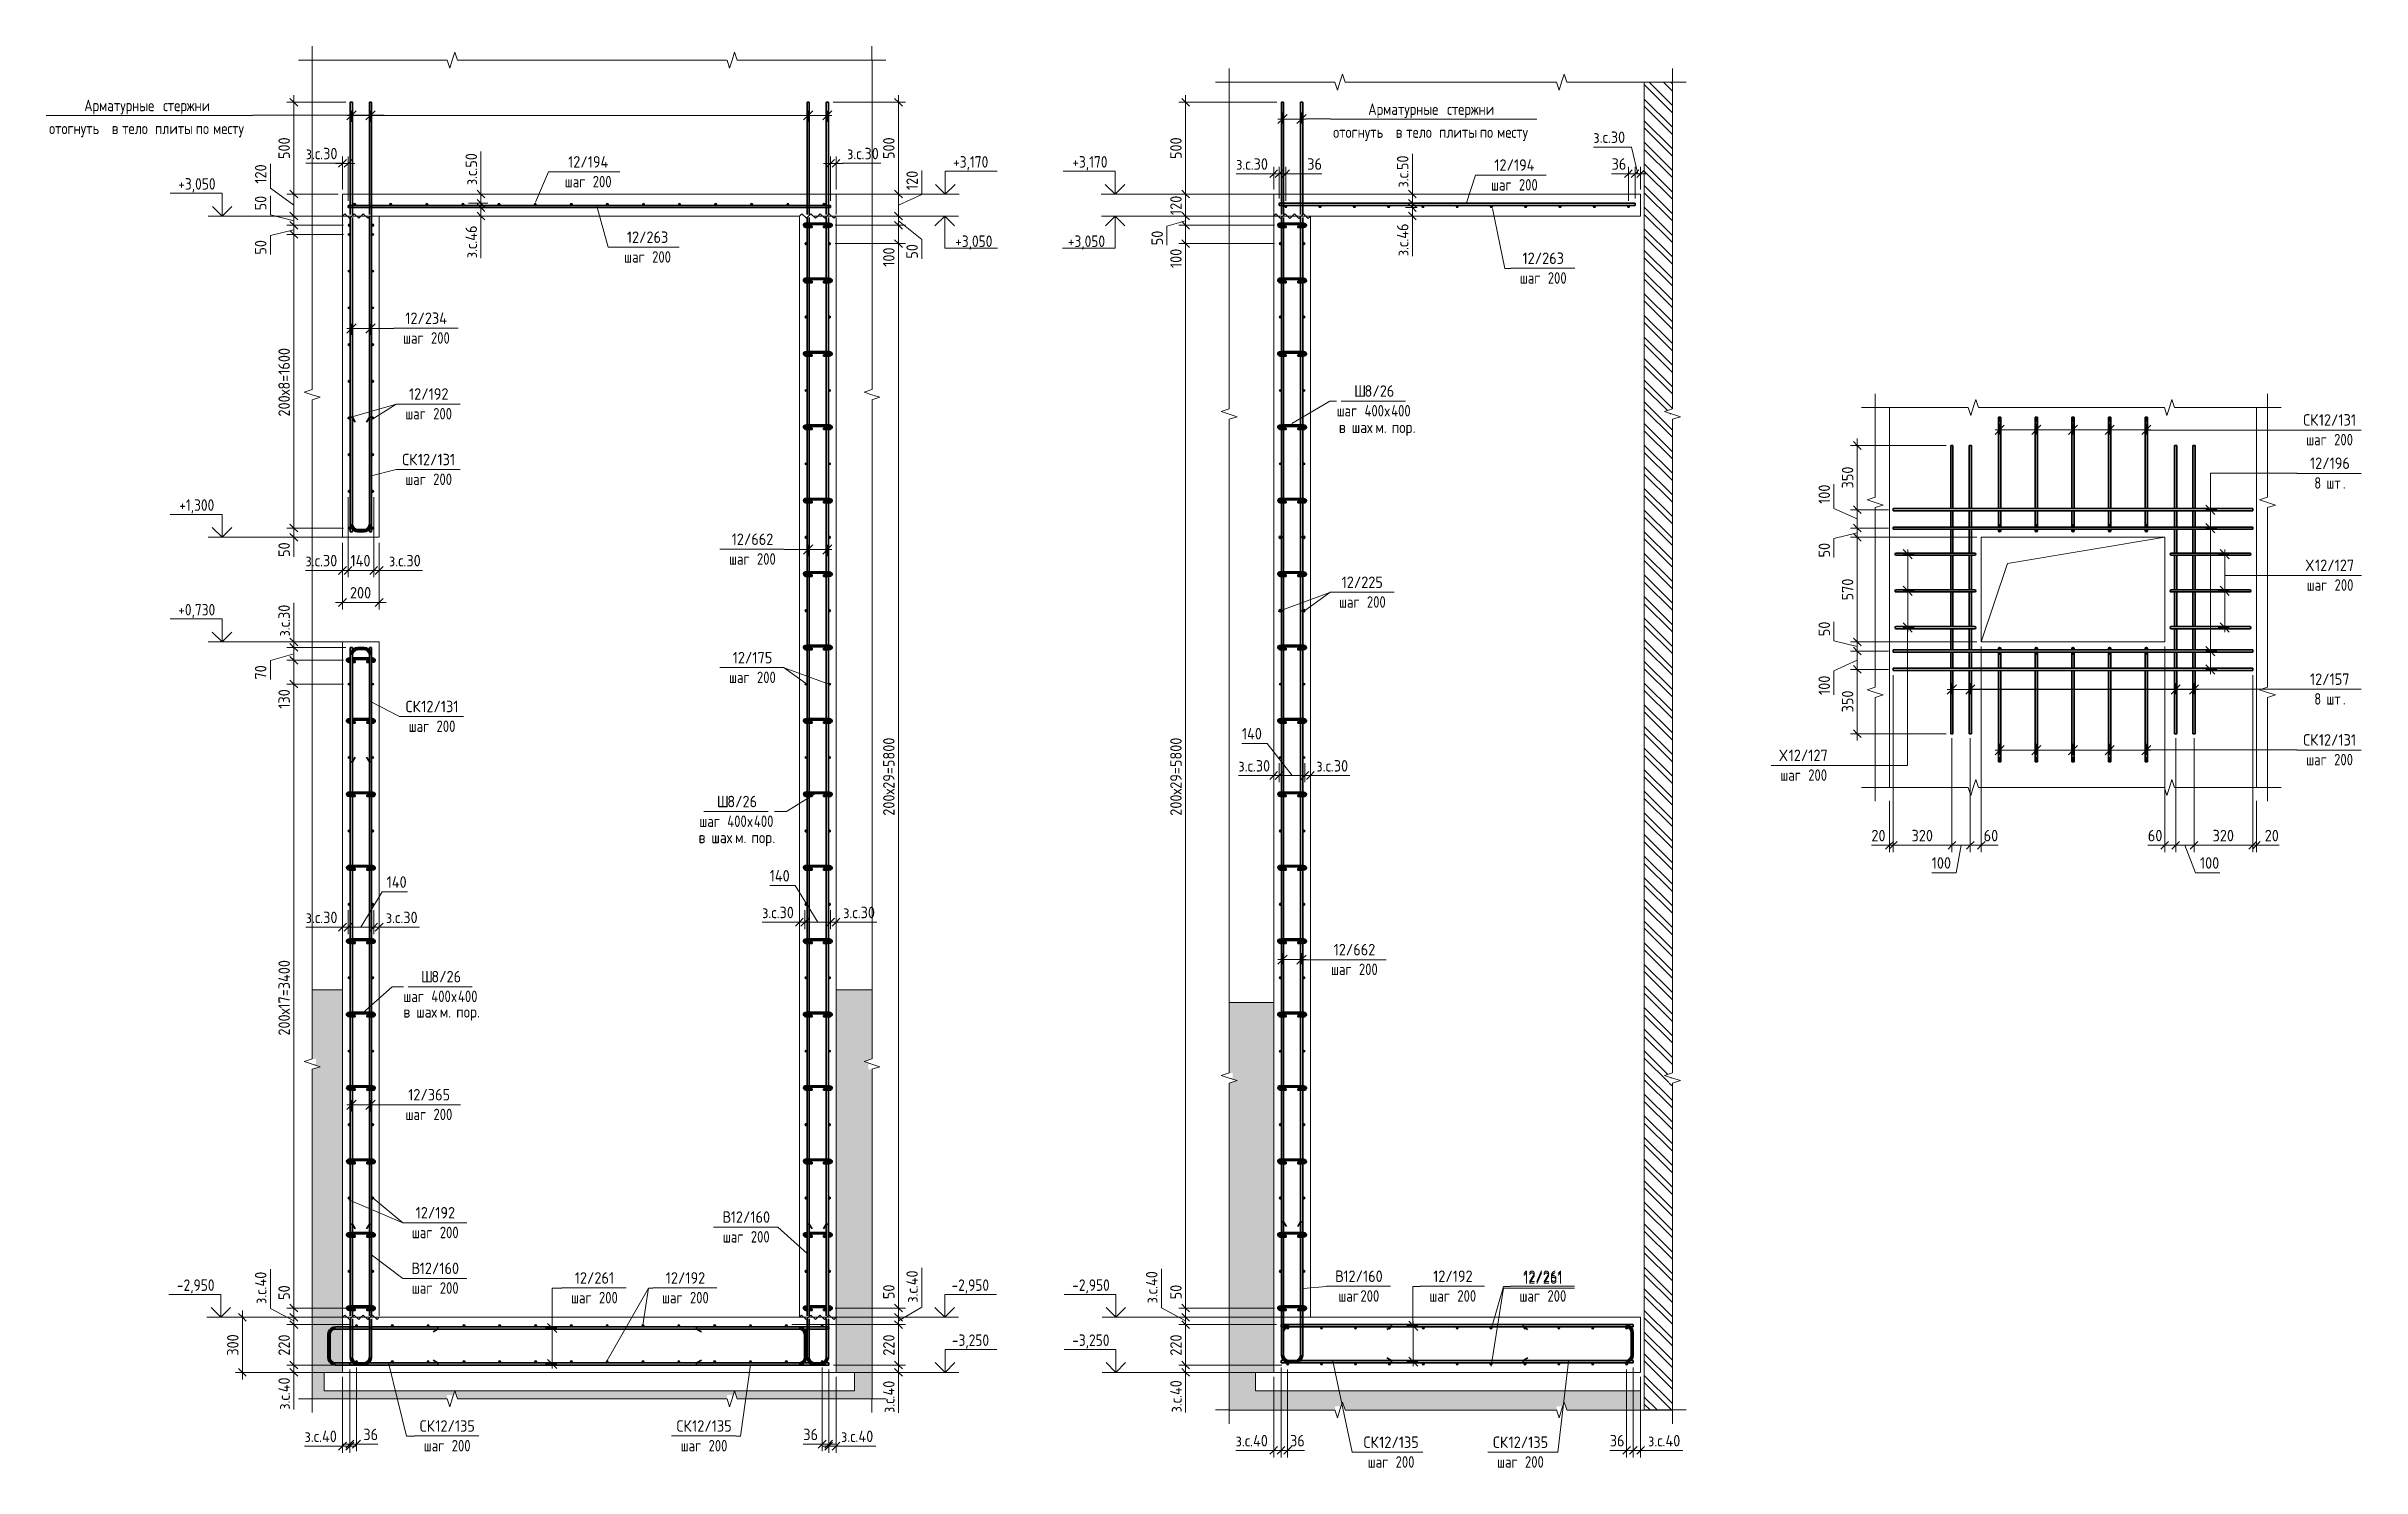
# Model space of a CAD drawing. Header units: millimetres. Extents: x 66339 to 175313, y -6307 to 14735.
# Drawn here: x 162692 to 175313, y -3769 to 3975 of the extents above; entities that cross this region are included whole.
import ezdxf

# ---------------------------------------------------------------- set-up
doc = ezdxf.new("R2010")
doc.units = ezdxf.units.MM
for name, color, linetype, lineweight in [('AA_Dim', 7, 'Continuous', 9), ('AA_Dim-25', 7, 'Continuous', 9), ('AA_Linii', 7, 'Continuous', 9), ('AA_Oformlenie', 7, 'Continuous', 9), ('AA_Vinoska', 7, 'Continuous', 9), ('AA_Visotnaya otmetka', 7, 'Continuous', 9), ('AF_Okno', 7, 'Continuous', 18), ('AF_Perekritie_Опалубка', 253, 'Continuous', 18), ('AF_Stena_Гидроизоляция', 253, 'Continuous', 18), ('AF_Stena_Опалубка', 253, 'Continuous', 18), ('Gen_Text', 7, 'Continuous', 9), ('KR_Armatura', 7, 'Continuous', 20), ('KR_Armatura_Tonkie', 7, 'Continuous', 20), ('KR_Fundament', 7, 'Continuous', 18)]:
    doc.layers.add(name, color=color, linetype=linetype, lineweight=lineweight)
doc.styles.add('GOST Common_2', font='GOST Common.ttf', dxfattribs={"width": 0.85, "height": 62.5})
doc.styles.add('ISOCPEUR_10', font='isocpeur.ttf', dxfattribs={"width": 0.85, "height": 62.5})
doc.styles.add('ISOCPEUR_11', font='isocpeur.ttf', dxfattribs={"width": 0.9, "height": 62.5})
doc.styles.add('ISOCPEUR_12', font='isocpeur.ttf', dxfattribs={"width": 0.8, "height": 62.5})
doc.dimstyles.new('00_Точн_3_знака__прозр__4', dxfattribs={"dimscale": 304.8, "dimtxt": 62.248823, "dimasz": 0.139436, "dimexe": 0.123031, "dimexo": 0.082021, "dimgap": 0.008202, "dimtad": 1, "dimdec": 3, "dimrnd": 0.001, "dimdsep": 46, "dimtxsty": 'ISOCPEUR_11', "dimblk1": 'OBLIQUE', "dimblk2": 'OBLIQUE', "dimsah": 1, "dimcen": 0.09, "dimdle": 0.123031, "dimazin": 0, "dimtfac": 1, "dimtdec": 4, "dimtix": 1, "dimtmove": 1, "dimatfit": 3, "dimfxl": 1, "dimtvp": 1, "dimtolj": 1, "dimtzin": 0, "dimlwd": 18, "dimlwe": 18, "dimarcsym": 2})
doc.dimstyles.new('00_Точн_3_знака__прозр__5', dxfattribs={"dimscale": 304.8, "dimtxt": 62.248823, "dimasz": 0.139436, "dimexe": 0.123031, "dimexo": 0.082021, "dimgap": 0.008202, "dimtad": 1, "dimdec": 3, "dimrnd": 0.001, "dimdsep": 46, "dimtxsty": 'ISOCPEUR_11', "dimblk1": 'OBLIQUE', "dimblk2": 'OBLIQUE', "dimsah": 1, "dimcen": 0.09, "dimdle": 0.123031, "dimazin": 0, "dimtfac": 1, "dimtdec": 4, "dimtix": 1, "dimtmove": 0, "dimatfit": 3, "dimfxl": 1, "dimtvp": 1, "dimtolj": 1, "dimtzin": 0, "dimlwd": 18, "dimlwe": 18, "dimarcsym": 2})
doc.dimstyles.new('05_Округл_5мм__прозр__4', dxfattribs={"dimscale": 304.8, "dimtxt": 62.248823, "dimasz": 0.139436, "dimexe": 0.123031, "dimexo": 0.082021, "dimgap": 0.008202, "dimtad": 1, "dimdec": 0, "dimrnd": 5, "dimdsep": 46, "dimtxsty": 'ISOCPEUR_11', "dimblk1": 'OBLIQUE', "dimblk2": 'OBLIQUE', "dimsah": 1, "dimcen": 0.09, "dimdle": 0.123031, "dimazin": 0, "dimtfac": 1, "dimtdec": 4, "dimtix": 1, "dimtmove": 1, "dimatfit": 3, "dimfxl": 1, "dimtvp": 1, "dimtolj": 1, "dimtzin": 0, "dimlwd": 18, "dimlwe": 18, "dimarcsym": 2})
doc.dimstyles.new('05_Округл_5мм__прозр__5', dxfattribs={"dimscale": 304.8, "dimtxt": 62.248823, "dimasz": 0.139436, "dimexe": 0.123031, "dimexo": 0.082021, "dimgap": 0.008202, "dimtad": 1, "dimdec": 0, "dimrnd": 5, "dimdsep": 46, "dimtxsty": 'ISOCPEUR_11', "dimblk1": 'OBLIQUE', "dimblk2": 'OBLIQUE', "dimsah": 1, "dimcen": 0.09, "dimdle": 0.123031, "dimazin": 0, "dimtfac": 1, "dimtdec": 4, "dimtix": 1, "dimtmove": 0, "dimatfit": 3, "dimfxl": 1, "dimtvp": 1, "dimtolj": 1, "dimtzin": 0, "dimlwd": 18, "dimlwe": 18, "dimarcsym": 2})
doc.dimstyles.new('10_Раскладка_арматуры_с_засечками', dxfattribs={"dimscale": 304.8, "dimtxt": 0.18, "dimasz": 0.164042, "dimexe": 0.082021, "dimexo": 0, "dimgap": 0, "dimtad": 1, "dimdec": 3, "dimrnd": 0.001, "dimdsep": 46, "dimtxsty": 'ISOCPEUR_12', "dimblk1": 'OBLIQUE', "dimblk2": 'OBLIQUE', "dimsah": 1, "dimcen": 0.09, "dimdle": 0.082021, "dimazin": 0, "dimtfac": 1, "dimtdec": 4, "dimtix": 1, "dimtmove": 0, "dimatfit": 3, "dimfxl": 1, "dimtvp": 1, "dimtolj": 1, "dimtzin": 0, "dimlwd": 18, "dimlwe": 18, "dimarcsym": 2})
doc.dimstyles.new('10_Раскладка_арматуры_с_засечками_1', dxfattribs={"dimscale": 304.8, "dimtxt": 0.18, "dimasz": 0.164042, "dimexe": 0.082021, "dimexo": 0, "dimgap": 0, "dimtad": 1, "dimdec": 3, "dimrnd": 0.001, "dimdsep": 46, "dimtxsty": 'GOST Common_2', "dimblk1": 'OBLIQUE', "dimblk2": 'OBLIQUE', "dimsah": 1, "dimcen": 0.09, "dimdle": 0.082021, "dimazin": 0, "dimtfac": 1, "dimtdec": 4, "dimtix": 1, "dimtmove": 0, "dimatfit": 3, "dimfxl": 1, "dimtvp": 1, "dimtolj": 1, "dimtzin": 0, "dimlwd": 18, "dimlwe": 18, "dimarcsym": 2})
doc.dimstyles.new('10_Раскладка_арматуры_с_засечками_2', dxfattribs={"dimscale": 304.8, "dimtxt": 0.18, "dimasz": 0.164042, "dimexe": 0.082021, "dimexo": 0, "dimgap": 0, "dimtad": 1, "dimdec": 3, "dimrnd": 0.001, "dimdsep": 46, "dimtxsty": 'ISOCPEUR_11', "dimblk1": 'OBLIQUE', "dimblk2": 'OBLIQUE', "dimsah": 1, "dimcen": 0.09, "dimdle": 0.082021, "dimazin": 0, "dimtfac": 1, "dimtdec": 4, "dimtix": 1, "dimtmove": 0, "dimatfit": 3, "dimfxl": 1, "dimtvp": 1, "dimtolj": 1, "dimtzin": 0, "dimlwd": 18, "dimlwe": 18, "dimarcsym": 2})

msp = doc.modelspace()

# ---------------------------------------------------------------- texts
at = {"layer": 'AA_Vinoska', "char_height": 62.5, "attachment_point": 1}
for s, insert, width, style in [('Арматурные', (162898.3004, 3684.0412), 499.15068, 'GOST Common_2'), ('\\fGOST Common|b0|i0|c204|p34|;\\W.85; ', (163310.1409, 3684.0412), 22.146617, 'GOST Common_2'), ('стержни', (163328.4136, 3684.0412), 339.013602, 'GOST Common_2'), ('Арматурные', (169897.4284, 3663.7316), 499.15068, 'GOST Common_2'), ('\\fGOST Common|b0|i0|c204|p34|;\\W.85; ', (170309.2689, 3663.7316), 22.146617, 'GOST Common_2'), ('отогнуть', (162707.1566, 3559.0412), 391.824766, 'GOST Common_2'), ('\\fGOST Common|b0|i0|c204|p34|;\\W.85; ', (163030.4444, 3559.0412), 22.146617, 'GOST Common_2'), ('\\fGOST Common|b0|i0|c204|p34|;\\W.85;в', (163048.7172, 3559.0412), 45.99682, 'GOST Common_2'), ('\\fGOST Common|b0|i0|c204|p34|;\\W.85; ', (163086.6683, 3559.0412), 22.146617, 'GOST Common_2'), ('тело', (163104.9411, 3559.0412), 195.912383, 'GOST Common_2'), ('\\fGOST Common|b0|i0|c204|p34|;\\W.85; ', (163266.585, 3559.0412), 22.146617, 'GOST Common_2'), ('плиты', (163284.8578, 3559.0412), 247.019961, 'GOST Common_2'), ('\\fGOST Common|b0|i0|c204|p34|;\\W.85; ', (163488.6696, 3559.0412), 22.146617, 'GOST Common_2'), ('по', (163506.9424, 3559.0412), 91.993641, 'GOST Common_2'), ('\\fGOST Common|b0|i0|c204|p34|;\\W.85; ', (163582.8448, 3559.0412), 22.146617, 'GOST Common_2'), ('месту', (163601.1175, 3559.0412), 240.205617, 'GOST Common_2'), ('\\fGOST Common|b0|i0|c204|p34|;\\W.85; ', (170029.5725, 3538.7316), 22.146617, 'GOST Common_2'), ('\\fGOST Common|b0|i0|c204|p34|;\\W.85; ', (170085.7964, 3538.7316), 22.146617, 'GOST Common_2'), ('\\fGOST Common|b0|i0|c204|p34|;\\W.85; ', (170265.7131, 3538.7316), 22.146617, 'GOST Common_2'), ('стержни', (170327.5417, 3663.7316), 339.013602, 'GOST Common_2'), ('\\fGOST Common|b0|i0|c204|p34|;\\W.85; ', (170487.7977, 3538.7316), 22.146617, 'GOST Common_2'), ('\\fGOST Common|b0|i0|c204|p34|;\\W.85; ', (170581.9729, 3538.7316), 22.146617, 'GOST Common_2'), ('отогнуть', (169706.2847, 3538.7316), 391.824766, 'GOST Common_2'), ('\\fGOST Common|b0|i0|c204|p34|;\\W.85;в', (170047.8452, 3538.7316), 45.99682, 'GOST Common_2'), ('тело', (170104.0692, 3538.7316), 195.912383, 'GOST Common_2'), ('плиты', (170283.9859, 3538.7316), 247.019961, 'GOST Common_2'), ('по', (170506.0705, 3538.7316), 91.993641, 'GOST Common_2'), ('месту', (170600.2456, 3538.7316), 240.205617, 'GOST Common_2'), ('12/194', (165536.2419, 3376.6905), 268.765734, 'ISOCPEUR_11'), ('12/194', (170584.6506, 3359.2732), 268.765734, 'ISOCPEUR_11'), ('шаг', (165518.1419, 3269.2142), 145.907125, 'ISOCPEUR_12'), (' 200', (165638.5273, 3269.2142), 166.751, 'ISOCPEUR_12'), ('шаг', (170566.5506, 3251.7969), 145.907125, 'ISOCPEUR_12'), (' 200', (170686.9361, 3251.7969), 166.751, 'ISOCPEUR_12'), ('12/263', (165856.1521, 2966.3832), 277.784719, 'ISOCPEUR_11'), ('шаг', (165841.7646, 2858.9069), 145.907125, 'ISOCPEUR_12'), (' 200', (165962.15, 2858.9069), 166.751, 'ISOCPEUR_12'), ('12/263', (170738.3943, 2851.645), 277.784719, 'ISOCPEUR_11'), ('шаг', (170724.0068, 2744.1686), 145.907125, 'ISOCPEUR_12'), (' 200', (170844.3922, 2744.1686), 166.751, 'ISOCPEUR_12'), ('12/234', (164648.4396, 2524.8068), 283.196109, 'ISOCPEUR_11'), ('шаг', (164636.3021, 2417.3305), 145.907125, 'ISOCPEUR_12'), (' 200', (164756.6876, 2417.3305), 166.751, 'ISOCPEUR_12'), ('12/192', (164668.7545, 2111.9421), 263.354344, 'ISOCPEUR_11'), ('12/192', (164668.7545, 2111.9421), 263.354344, 'ISOCPEUR_11'), ('\\fISOCPEUR|b0|i0|c204|p34|;\\W.9;Ш', (169820.7249, 2128.0895), 68.544281, 'ISOCPEUR_11'), (' 400', (169845.3603, 2020.6132), 171.561125, 'ISOCPEUR_12'), ('8/26', (169877.2796, 2128.0895), 194.810062, 'ISOCPEUR_11'), ('400', (170022.6311, 2020.6132), 134.6835, 'ISOCPEUR_12'), ('шаг', (164648.4045, 2004.4658), 145.907125, 'ISOCPEUR_12'), (' 200', (164768.7899, 2004.4658), 166.751, 'ISOCPEUR_12'), ('шаг', (169724.9749, 2020.6132), 145.907125, 'ISOCPEUR_12'), ('\\fISOCPEUR|b0|i0|c204|p34|;\\W.8;х', (169986.9124, 2020.6132), 43.291125, 'ISOCPEUR_12'), ('СК', (174994.101, 1970.7979), 102.816422, 'ISOCPEUR_11'), ('12/131', (175078.933, 1970.7979), 248.923969, 'ISOCPEUR_11'), ('шаг', (175010.3135, 1863.3216), 145.907125, 'ISOCPEUR_12'), (' 200', (175130.6989, 1863.3216), 166.751, 'ISOCPEUR_12'), ('СК', (164632.192, 1754.9238), 102.816422, 'ISOCPEUR_11'), ('12/131', (164717.024, 1754.9238), 248.923969, 'ISOCPEUR_11'), (' 200', (164768.7899, 1647.4475), 166.751, 'ISOCPEUR_12'), ('12/196', (175030.6635, 1734.901), 263.354344, 'ISOCPEUR_11'), ('шаг', (164648.4045, 1647.4475), 145.907125, 'ISOCPEUR_12'), ('8 ', (175054.0135, 1627.4247), 80.16875, 'ISOCPEUR_12'), ('шт', (175120.1594, 1627.4247), 109.0295, 'ISOCPEUR_12'), ('\\fISOCPEUR|b0|i0|c204|p34|;\\W.8;.', (175210.1177, 1627.4247), 17.637125, 'ISOCPEUR_12'), ('12/662', (166427.6144, 1320.721), 277.784719, 'ISOCPEUR_11'), ('шаг', (166413.2269, 1213.2447), 145.907125, 'ISOCPEUR_12'), (' 200', (166533.6123, 1213.2447), 166.751, 'ISOCPEUR_12'), ('\\fISOCPEUR|b0|i0|c204|p34|;\\W.9;Х', (175007.7153, 1178.7748), 61.329094, 'ISOCPEUR_11'), ('12/127', (175058.3169, 1178.7748), 263.354344, 'ISOCPEUR_11'), ('12/225', (169752.4159, 1086.2636), 277.784719, 'ISOCPEUR_11'), ('12/225', (169752.4159, 1086.2636), 277.784719, 'ISOCPEUR_11'), ('шаг', (175012.6778, 1071.2984), 145.907125, 'ISOCPEUR_12'), (' 200', (175133.0632, 1071.2984), 166.751, 'ISOCPEUR_12'), ('шаг', (169738.0284, 978.7873), 145.907125, 'ISOCPEUR_12'), (' 200', (169858.4138, 978.7873), 166.751, 'ISOCPEUR_12'), ('12/175', (166433.5769, 675.6139), 263.354344, 'ISOCPEUR_11'), ('12/175', (166433.5769, 675.6139), 263.354344, 'ISOCPEUR_11'), ('шаг', (166413.2269, 568.1376), 145.907125, 'ISOCPEUR_12'), (' 200', (166533.6123, 568.1376), 166.751, 'ISOCPEUR_12'), ('12/157', (175030.6635, 558.224), 263.354344, 'ISOCPEUR_11'), ('СК', (164650.6085, 409.3221), 102.816422, 'ISOCPEUR_11'), ('12/131', (164735.4406, 409.3221), 248.923969, 'ISOCPEUR_11'), ('8 ', (175054.0135, 450.7477), 80.16875, 'ISOCPEUR_12'), ('шт', (175120.1594, 450.7477), 109.0295, 'ISOCPEUR_12'), ('\\fISOCPEUR|b0|i0|c204|p34|;\\W.8;.', (175210.1177, 450.7477), 17.637125, 'ISOCPEUR_12'), ('шаг', (164666.821, 301.8457), 145.907125, 'ISOCPEUR_12'), (' 200', (164787.2065, 301.8457), 166.751, 'ISOCPEUR_12'), ('\\fISOCPEUR|b0|i0|c204|p34|;\\W.9;Х', (172138.6657, 143.0278), 61.329094, 'ISOCPEUR_11'), ('12/127', (172189.2673, 143.0278), 263.354344, 'ISOCPEUR_11'), ('СК', (174994.101, 227.4619), 102.816422, 'ISOCPEUR_11'), ('12/131', (175078.933, 227.4619), 248.923969, 'ISOCPEUR_11'), ('шаг', (172143.6282, 35.5515), 145.907125, 'ISOCPEUR_12'), (' 200', (172264.0136, 35.5515), 166.751, 'ISOCPEUR_12'), ('шаг', (175010.3135, 119.9856), 145.907125, 'ISOCPEUR_12'), (' 200', (175130.6989, 119.9856), 166.751, 'ISOCPEUR_12'), ('\\fISOCPEUR|b0|i0|c204|p34|;\\W.9;Ш', (166347.3444, -108.3683), 68.544281, 'ISOCPEUR_11'), ('8/26', (166403.8991, -108.3683), 194.810062, 'ISOCPEUR_11'), ('шаг', (166251.5944, -215.8446), 145.907125, 'ISOCPEUR_12'), (' 400', (166371.9798, -215.8446), 171.561125, 'ISOCPEUR_12'), ('\\fISOCPEUR|b0|i0|c204|p34|;\\W.8;х', (166513.5319, -215.8446), 43.291125, 'ISOCPEUR_12'), ('400', (166549.2507, -215.8446), 134.6835, 'ISOCPEUR_12'), ('12/662', (169708.8527, -915.221), 277.784719, 'ISOCPEUR_11'), ('\\fISOCPEUR|b0|i0|c204|p34|;\\W.9;Ш', (164734.1295, -1062.5502), 68.544281, 'ISOCPEUR_11'), ('8/26', (164790.6842, -1062.5502), 194.810062, 'ISOCPEUR_11'), ('шаг', (169694.4652, -1022.6973), 145.907125, 'ISOCPEUR_12'), (' 200', (169814.8506, -1022.6973), 166.751, 'ISOCPEUR_12'), ('шаг', (164638.3795, -1170.0265), 145.907125, 'ISOCPEUR_12'), (' 400', (164758.765, -1170.0265), 171.561125, 'ISOCPEUR_12'), ('\\fISOCPEUR|b0|i0|c204|p34|;\\W.8;х', (164900.317, -1170.0265), 43.291125, 'ISOCPEUR_12'), ('400', (164936.0358, -1170.0265), 134.6835, 'ISOCPEUR_12'), ('12/365', (164664.4351, -1705.7806), 277.784719, 'ISOCPEUR_11'), ('шаг', (164650.0476, -1813.2569), 145.907125, 'ISOCPEUR_12'), (' 200', (164770.433, -1813.2569), 166.751, 'ISOCPEUR_12'), ('12/192', (164704.8682, -2349.0549), 263.354344, 'ISOCPEUR_11'), ('12/192', (164704.8682, -2349.0549), 263.354344, 'ISOCPEUR_11'), ('\\fISOCPEUR|b0|i0|c204|p34|;\\W.9;В', (166377.8167, -2372.612), 54.113906, 'ISOCPEUR_11'), ('12/160', (166422.4651, -2372.612), 263.354344, 'ISOCPEUR_11'), ('шаг', (164684.5182, -2456.5312), 145.907125, 'ISOCPEUR_12'), (' 200', (164804.9036, -2456.5312), 166.751, 'ISOCPEUR_12'), ('шаг', (166379.8542, -2480.0883), 145.907125, 'ISOCPEUR_12'), (' 200', (166500.2396, -2480.0883), 166.751, 'ISOCPEUR_12'), ('\\fISOCPEUR|b0|i0|c204|p34|;\\W.9;В', (164682.4807, -2651.7366), 54.113906, 'ISOCPEUR_11'), ('12/160', (164727.1292, -2651.7366), 263.354344, 'ISOCPEUR_11'), (' 200', (164804.9036, -2759.2129), 166.751, 'ISOCPEUR_12'), ('12/261', (165572.4108, -2704.0466), 263.354344, 'ISOCPEUR_11'), ('12/192', (166068.237, -2704.0466), 263.354344, 'ISOCPEUR_11'), ('12/192', (166068.237, -2704.0466), 263.354344, 'ISOCPEUR_11'), ('\\fISOCPEUR|b0|i0|c204|p34|;\\W.9;В', (169717.1623, -2694.8517), 54.113906, 'ISOCPEUR_11'), ('12/160', (169761.8107, -2694.8517), 263.354344, 'ISOCPEUR_11'), ('12/192', (170251.264, -2694.8517), 263.354344, 'ISOCPEUR_11'), ('12/261', (170742.4769, -2694.8517), 263.354344, 'ISOCPEUR_11'), ('12/261', (170742.4769, -2704.8517), 263.354344, 'ISOCPEUR_11'), ('шаг', (164684.5182, -2759.2129), 145.907125, 'ISOCPEUR_12'), ('шаг', (165552.0608, -2811.5229), 145.907125, 'ISOCPEUR_12'), (' 200', (165672.4462, -2811.5229), 166.751, 'ISOCPEUR_12'), ('шаг', (166047.887, -2811.5229), 145.907125, 'ISOCPEUR_12'), ('шаг', (166047.887, -2811.5229), 145.907125, 'ISOCPEUR_12'), (' 200', (166168.2724, -2811.5229), 166.751, 'ISOCPEUR_12'), (' 200', (166168.2724, -2811.5229), 166.751, 'ISOCPEUR_12'), ('шаг', (169734.4998, -2802.328), 145.907125, 'ISOCPEUR_12'), ('200', (169854.8852, -2802.328), 129.873375, 'ISOCPEUR_12'), ('шаг', (170230.914, -2802.328), 145.907125, 'ISOCPEUR_12'), (' 200', (170351.2994, -2802.328), 166.751, 'ISOCPEUR_12'), ('шаг', (170722.1269, -2802.328), 145.907125, 'ISOCPEUR_12'), (' 200', (170842.5123, -2802.328), 166.751, 'ISOCPEUR_12'), ('СК', (164727.2572, -3510.6842), 102.816422, 'ISOCPEUR_11'), ('12/135', (164812.0892, -3510.6842), 263.354344, 'ISOCPEUR_11'), ('СК', (166127.3071, -3510.6842), 102.816422, 'ISOCPEUR_11'), ('12/135', (166212.1391, -3510.6842), 263.354344, 'ISOCPEUR_11'), ('шаг', (164749.4322, -3618.1605), 145.907125, 'ISOCPEUR_12'), (' 200', (164869.8176, -3618.1605), 166.751, 'ISOCPEUR_12'), ('шаг', (166149.4821, -3618.1605), 145.907125, 'ISOCPEUR_12'), (' 200', (166269.8675, -3618.1605), 166.751, 'ISOCPEUR_12'), ('СК', (169872.3204, -3599.2325), 102.816422, 'ISOCPEUR_11'), ('12/135', (169957.1524, -3599.2325), 263.354344, 'ISOCPEUR_11'), ('СК', (170577.5421, -3599.2325), 102.816422, 'ISOCPEUR_11'), ('12/135', (170662.3741, -3599.2325), 263.354344, 'ISOCPEUR_11'), ('шаг', (169894.4954, -3706.7088), 145.907125, 'ISOCPEUR_12'), (' 200', (170014.8808, -3706.7088), 166.751, 'ISOCPEUR_12'), ('шаг', (170599.7171, -3706.7088), 145.907125, 'ISOCPEUR_12'), (' 200', (170720.1025, -3706.7088), 166.751, 'ISOCPEUR_12')]:
    msp.add_mtext(s, dxfattribs=dict(at, insert=insert, width=width, style=style))
at = {"layer": 'AA_Visotnaya otmetka', "char_height": 62.5, "attachment_point": 1, "line_spacing_factor": 1.149209, "style": 'ISOCPEUR_10'}
for s, insert, width in [('+3,170', (167634.5243, 3376.6535), 229.30959), ('+3,170', (168284.349, 3376.6535), 229.30959), ('+3,050', (163411.1511, 3256.6535), 242.007515), ('+3,050', (167645.6904, 2944.4442), 242.007515), ('+3,050', (168259.7954, 2944.4442), 242.007515), ('+1,300', (163416.2309, 1506.6535), 229.30959), ('+0,730', (163410.9401, 936.6535), 242.007515), ('-2,950', (163403.8339, -2743.3465), 242.007515), ('-2,950', (167625.8245, -2743.3465), 242.007515), ('-2,950', (168283.8865, -2743.3465), 242.007515), ('-3,250', (167627.6193, -3043.3465), 242.007515), ('-3,250', (168283.8865, -3043.3465), 242.007515)]:
    msp.add_mtext(s, dxfattribs=dict(at, insert=insert, width=width))
at = {"layer": 'Gen_Text', "char_height": 62.5, "attachment_point": 1, "style": 'ISOCPEUR_10'}
for s, insert, width in [('\\fISOCPEUR|b0|i0|c204|p34|;\\W.85;в', (169737.4889, 1930.5568), 45.99682), ('\\fISOCPEUR|b0|i0|c204|p34|;\\W.85; ', (169775.4401, 1930.5568), 39.182477), ('шах', (169807.7689, 1930.5568), 155.02632), ('м. ', (169935.6784, 1930.5568), 109.0295), ('пор', (170025.6367, 1930.5568), 137.990461), ('\\fISOCPEUR|b0|i0|c204|p34|;\\W.85;.', (170139.4902, 1930.5568), 18.739445), ('\\fISOCPEUR|b0|i0|c204|p34|;\\W.85;в', (166247.1408, -304.1619), 45.99682), ('\\fISOCPEUR|b0|i0|c204|p34|;\\W.85; ', (166285.092, -304.1619), 39.182477), ('шах', (166317.4208, -304.1619), 155.02632), ('м. ', (166445.3303, -304.1619), 109.0295), ('пор', (166535.2886, -304.1619), 137.990461), ('\\fISOCPEUR|b0|i0|c204|p34|;\\W.85;.', (166649.1421, -304.1619), 18.739445), ('\\fISOCPEUR|b0|i0|c204|p34|;\\W.85; ', (164675.7917, -1254.6328), 39.182477), ('\\fISOCPEUR|b0|i0|c204|p34|;\\W.85;в', (164637.8405, -1254.6328), 45.99682), ('шах', (164708.1205, -1254.6328), 155.02632), ('м. ', (164836.03, -1254.6328), 109.0295), ('пор', (164925.9883, -1254.6328), 137.990461), ('\\fISOCPEUR|b0|i0|c204|p34|;\\W.85;.', (165039.8418, -1254.6328), 18.739445)]:
    msp.add_mtext(s, dxfattribs=dict(at, insert=insert, width=width))

# ---------------------------------------------------------------- blocks, each defined once
blk = doc.blocks.new('350_Стержень П торец СК-СГ _НесАрм_РабПлоск_ - 350_Стержень П торец СК-СГ _НесАрм_РабПлоск_-4048872-1-1 Армирование')
at = {"layer": 'KR_Armatura_Tonkie', "lineweight": 35}
for p, q in [((-73413, 1954), (-73413, 1372)), ((-73413, 1954), (-73401, 1954)), ((-73401, 1372), (-73401, 1954)), ((-73309, 1954), (-73309, 1372)), ((-73309, 1954), (-73297, 1954)), ((-73297, 1372), (-73297, 1954)), ((-73398, 1360), (-73400, 1367)), ((-73391, 1350), (-73397, 1358)), ((-73383, 1345), (-73390, 1349)), ((-73371, 1342), (-73381, 1344)), ((-73339, 1342), (-73371, 1342)), ((-73371, 1330), (-73339, 1330)), ((-73327, 1345), (-73334, 1343)), ((-73317, 1352), (-73325, 1346)), ((-73312, 1360), (-73316, 1353)), ((-73309, 1372), (-73311, 1362))]:
    blk.add_line(p, q, dxfattribs=at)
at = {"layer": 'KR_Armatura_Tonkie', "lineweight": 35, "flags": 128}
for points in [[(-73411, 1360), (-73411, 1359), (-73410, 1357)], [(-73406, 1349), (-73405, 1348), (-73403, 1346)], [(-73398, 1340), (-73396, 1339), (-73394, 1337)], [(-73388, 1334), (-73385, 1332), (-73384, 1332)], [(-73375, 1331), (-73373, 1330), (-73371, 1330)], [(-73327, 1332), (-73326, 1332), (-73324, 1333)], [(-73316, 1337), (-73315, 1338), (-73313, 1340)], [(-73307, 1345), (-73306, 1347), (-73305, 1349)], [(-73301, 1355), (-73300, 1358), (-73299, 1359)], [(-73298, 1368), (-73297, 1370), (-73297, 1372)]]:
    blk.add_lwpolyline(points, dxfattribs=at)
blk = doc.blocks.new('350_Стержень П торец СК-СГ _НесАрм_РабПлоск_ - 350_Стержень П торец СК-СГ _НесАрм_РабПлоск_-V3-1-1 Армирование')
at = {"layer": 'KR_Armatura_Tonkie', "lineweight": 35}
for p, q in [((-73413, 658), (-73413, 643)), ((-73413, 635), (-73413, 626)), ((-73401, 658), (-73399, 668)), ((-73401, 643), (-73401, 658)), ((-73401, 626), (-73401, 635)), ((-73398, 670), (-73394, 677)), ((-73393, 678), (-73385, 684)), ((-73384, 685), (-73376, 687)), ((-73339, 700), (-73371, 700)), ((-73371, 688), (-73339, 688)), ((-73339, 688), (-73330, 686)), ((-73327, 685), (-73321, 681)), ((-73319, 680), (-73313, 672)), ((-73312, 670), (-73310, 663)), ((-73309, 658), (-73309, 643)), ((-73309, 635), (-73309, 626)), ((-73297, 643), (-73297, 658)), ((-73297, 626), (-73297, 635)), ((-73413, 618), (-73413, 312)), ((-73401, 312), (-73401, 618)), ((-73309, 618), (-73309, 312)), ((-73297, 312), (-73297, 618)), ((-73413, 304), (-73413, 295)), ((-73413, 287), (-73413, 76)), ((-73401, 295), (-73401, 304)), ((-73401, 76), (-73401, 287)), ((-73309, 304), (-73309, 295)), ((-73309, 287), (-73309, 76)), ((-73297, 295), (-73297, 304)), ((-73297, 76), (-73297, 287)), ((-73401, 76), (-73413, 76)), ((-73297, 76), (-73309, 76))]:
    blk.add_line(p, q, dxfattribs=at)
at = {"layer": 'KR_Armatura_Tonkie', "lineweight": 35, "flags": 128}
for points in [[(-73412, 662), (-73413, 660), (-73413, 658)], [(-73409, 675), (-73411, 672), (-73411, 671)], [(-73403, 685), (-73404, 683), (-73406, 681)], [(-73394, 693), (-73395, 692), (-73397, 690)], [(-73383, 698), (-73384, 698), (-73386, 697)], [(-73335, 699), (-73338, 700), (-73339, 700)], [(-73322, 696), (-73325, 698), (-73326, 698)], [(-73312, 690), (-73314, 691), (-73316, 693)], [(-73304, 681), (-73305, 682), (-73307, 684)], [(-73299, 670), (-73299, 671), (-73300, 673)]]:
    blk.add_lwpolyline(points, dxfattribs=at)
blk = doc.blocks.new('350_Стержень П торец СК-СГ _НесАрм_РабПлоск_ - 350_Стержень П торец СК-СГ _НесАрм_РабПлоск_-V4-1-1 Армирование')
at = {"layer": 'KR_Armatura_Tonkie', "lineweight": 35}
for points in [[(-73406, 1372), (-73401, 1372), (-73401, 1954), (-73413, 1954), (-73413, 1372), (-73407, 1372)], [(-73303, 1372), (-73297, 1372), (-73297, 1954), (-73309, 1954), (-73309, 1372), (-73305, 1372)], [(-73371, 1330), (-73371, 1342), (-73379, 1343), (-73386, 1346), (-73392, 1351), (-73397, 1358), (-73400, 1364), (-73401, 1372), (-73413, 1372), (-73412, 1361), (-73407, 1351), (-73401, 1342), (-73392, 1336), (-73382, 1331), (-73376, 1331)], [(-73339, 1330), (-73339, 1342), (-73371, 1342), (-73371, 1330), (-73357, 1330)], [(-73339, 1330), (-73328, 1331), (-73318, 1336), (-73309, 1343), (-73303, 1351), (-73298, 1361), (-73297, 1372), (-73309, 1372), (-73310, 1364), (-73313, 1357), (-73318, 1351), (-73324, 1346), (-73332, 1343), (-73339, 1342), (-73339, 1330)]]:
    blk.add_hatch(color=256, dxfattribs=at).paths.add_polyline_path(points)
for p, q in [((-73413, 1954), (-73413, 1372)), ((-73401, 1954), (-73413, 1954)), ((-73413, 1954), (-73401, 1954)), ((-73401, 1372), (-73401, 1954)), ((-73401, 1954), (-73386, 1928)), ((-73309, 1954), (-73324, 1928)), ((-73309, 1954), (-73309, 1372)), ((-73309, 1954), (-73297, 1954)), ((-73297, 1954), (-73309, 1954)), ((-73297, 1372), (-73297, 1954)), ((-73339, 1342), (-73371, 1342)), ((-73371, 1330), (-73339, 1330))]:
    blk.add_line(p, q, dxfattribs=at)
at = {"layer": 'KR_Armatura_Tonkie', "lineweight": 35, "flags": 128}
for points in [[(-73413, 1372), (-73411, 1359), (-73405, 1348), (-73401, 1343)], [(-73371, 1342), (-73382, 1344), (-73391, 1350), (-73398, 1358), (-73401, 1368), (-73401, 1372)], [(-73401, 1343), (-73396, 1339), (-73385, 1332), (-73373, 1330), (-73371, 1330)], [(-73309, 1372), (-73311, 1361), (-73317, 1352), (-73325, 1345), (-73336, 1342), (-73339, 1342)], [(-73339, 1330), (-73326, 1332), (-73315, 1338), (-73309, 1343)], [(-73309, 1343), (-73306, 1347), (-73300, 1358), (-73297, 1370), (-73297, 1372)]]:
    blk.add_lwpolyline(points, dxfattribs=at)
blk = doc.blocks.new('350_Стержень П торец СК-СГ _НесАрм_РабПлоск_ - 350_Стержень П торец СК-СГ _НесАрм_РабПлоск_-V5-1-1 Армирование')
at = {"layer": 'KR_Armatura_Tonkie', "lineweight": 35}
for points in [[(-73407, 658), (-73401, 658), (-73400, 666), (-73397, 673), (-73392, 679), (-73386, 684), (-73379, 687), (-73371, 688), (-73371, 700), (-73382, 699), (-73392, 694), (-73401, 687), (-73408, 679), (-73412, 669), (-73413, 658), (-73409, 658)], [(-73407, 76), (-73401, 76), (-73401, 658), (-73413, 658), (-73413, 76), (-73409, 76)], [(-73371, 688), (-73339, 688), (-73339, 700), (-73371, 700), (-73371, 688)], [(-73309, 658), (-73297, 658), (-73298, 669), (-73303, 679), (-73309, 688), (-73318, 694), (-73329, 699), (-73339, 700), (-73339, 688), (-73331, 687), (-73324, 684), (-73318, 679), (-73313, 673), (-73310, 666), (-73309, 658)], [(-73303, 76), (-73297, 76), (-73297, 658), (-73309, 658), (-73309, 76), (-73305, 76)]]:
    blk.add_hatch(color=256, dxfattribs=at).paths.add_polyline_path(points)
for p, q in [((-73413, 658), (-73413, 76)), ((-73401, 76), (-73401, 658)), ((-73339, 700), (-73371, 700)), ((-73371, 688), (-73339, 688)), ((-73309, 658), (-73309, 76)), ((-73297, 76), (-73297, 658)), ((-73401, 76), (-73413, 76)), ((-73413, 76), (-73401, 76)), ((-73401, 76), (-73386, 102)), ((-73309, 76), (-73324, 102)), ((-73309, 76), (-73297, 76)), ((-73297, 76), (-73309, 76))]:
    blk.add_line(p, q, dxfattribs=at)
at = {"layer": 'KR_Armatura_Tonkie', "lineweight": 35, "flags": 128}
for points in [[(-73401, 687), (-73404, 683), (-73411, 672), (-73413, 660), (-73413, 658)], [(-73371, 700), (-73384, 698), (-73395, 692), (-73401, 687)], [(-73401, 658), (-73399, 669), (-73393, 678), (-73385, 685), (-73375, 688), (-73371, 688)], [(-73309, 687), (-73314, 691), (-73325, 698), (-73338, 700), (-73339, 700)], [(-73339, 688), (-73328, 686), (-73319, 680), (-73312, 672), (-73309, 662), (-73309, 658)], [(-73297, 658), (-73299, 671), (-73305, 682), (-73309, 687)]]:
    blk.add_lwpolyline(points, dxfattribs=at)
blk = doc.blocks.new('265_Выпуск П одной длины _НесАрм_РабПлоск_ - В1 _d12_ t250-4071037-1-1 Армирование')
at = {"layer": 'KR_Armatura_Tonkie', "lineweight": 35}
h = blk.add_hatch(color=256, dxfattribs=at)
h.paths.add_polyline_path([(-70917, -3168), (-70911, -3168), (-70912, -2958), (-70923, -2958), (-70923, -3168), (-70919, -3168)])
h.paths.add_polyline_path([(-70919, -2942), (-70911, -2942), (-70912, -2442), (-70923, -2442), (-70923, -2942), (-70919, -2942)])
h = blk.add_hatch(color=256, dxfattribs=at)
h.paths.add_polyline_path([(-70813, -3168), (-70807, -3168), (-70808, -2958), (-70819, -2958), (-70819, -3168), (-70815, -3168)])
h.paths.add_polyline_path([(-70813, -2942), (-70807, -2942), (-70808, -2442), (-70819, -2442), (-70819, -2942), (-70815, -2942)])
for points in [[(-70881, -3210), (-70881, -3198), (-70890, -3197), (-70897, -3194), (-70903, -3189), (-70907, -3183), (-70910, -3176), (-70912, -3168), (-70923, -3168), (-70922, -3179), (-70918, -3189), (-70911, -3198), (-70902, -3204), (-70892, -3209), (-70886, -3209)], [(-70849, -3210), (-70849, -3198), (-70881, -3198), (-70881, -3210), (-70878, -3210)], [(-70849, -3210), (-70839, -3209), (-70828, -3204), (-70820, -3198), (-70813, -3189), (-70809, -3179), (-70808, -3168), (-70819, -3168), (-70821, -3177), (-70823, -3183), (-70828, -3189), (-70834, -3194), (-70842, -3197), (-70849, -3198), (-70849, -3210)]]:
    blk.add_hatch(color=256, dxfattribs=at).paths.add_polyline_path(points)
for p, q in [((-70923, -2442), (-70923, -2942)), ((-70912, -2442), (-70923, -2442)), ((-70923, -2442), (-70911, -2442)), ((-70923, -2442), (-70923, -2442)), ((-70911, -2942), (-70911, -2442)), ((-70911, -2442), (-70911, -2443)), ((-70911, -2443), (-70896, -2468)), ((-70819, -2442), (-70834, -2468)), ((-70819, -2442), (-70819, -2942)), ((-70819, -2442), (-70807, -2442)), ((-70819, -2442), (-70819, -2442)), ((-70808, -2442), (-70819, -2442)), ((-70807, -2942), (-70807, -2442)), ((-70923, -2958), (-70923, -3002)), ((-70923, -3002), (-70923, -3014)), ((-70923, -3014), (-70923, -3168)), ((-70911, -3002), (-70911, -2958)), ((-70911, -3014), (-70911, -3002)), ((-70911, -3168), (-70911, -3014)), ((-70819, -2958), (-70819, -3002)), ((-70819, -3002), (-70819, -3014)), ((-70819, -3014), (-70819, -3168)), ((-70807, -3002), (-70807, -2958)), ((-70807, -3014), (-70807, -3002)), ((-70807, -3168), (-70807, -3014)), ((-70849, -3198), (-70881, -3198)), ((-70881, -3210), (-70849, -3210))]:
    blk.add_line(p, q, dxfattribs=at)
at = {"layer": 'KR_Armatura_Tonkie', "lineweight": 35, "flags": 128}
for points in [[(-70923, -3168), (-70921, -3181), (-70916, -3192), (-70910, -3198)], [(-70881, -3198), (-70892, -3196), (-70901, -3190), (-70908, -3182), (-70911, -3172), (-70911, -3168)], [(-70910, -3198), (-70907, -3201), (-70896, -3208), (-70883, -3210), (-70881, -3210)], [(-70819, -3168), (-70821, -3179), (-70827, -3188), (-70836, -3195), (-70846, -3198), (-70849, -3198)], [(-70849, -3210), (-70837, -3208), (-70825, -3202), (-70821, -3198)], [(-70821, -3198), (-70816, -3193), (-70810, -3182), (-70807, -3170), (-70807, -3168)]]:
    blk.add_lwpolyline(points, dxfattribs=at)
blk = doc.blocks.new('265_Выпуск П одной длины _НесАрм_РабПлоск_ - В1 _d12_ t250-V6-1-1 Армирование')
at = {"layer": 'KR_Armatura_Tonkie', "lineweight": 35}
for p, q in [((-70923, -2442), (-70923, -2488)), ((-70923, -2442), (-70912, -2442)), ((-70923, -2496), (-70923, -2505)), ((-70923, -2513), (-70923, -2888)), ((-70911, -2488), (-70911, -2442)), ((-70911, -2442), (-70911, -2443)), ((-70911, -2443), (-70896, -2468)), ((-70911, -2505), (-70911, -2496)), ((-70911, -2888), (-70911, -2513)), ((-70819, -2442), (-70834, -2468)), ((-70819, -2442), (-70819, -2488)), ((-70819, -2442), (-70808, -2442)), ((-70819, -2496), (-70819, -2505)), ((-70819, -2513), (-70819, -2888)), ((-70807, -2488), (-70807, -2442)), ((-70807, -2505), (-70807, -2496)), ((-70807, -2888), (-70807, -2513)), ((-70923, -2896), (-70923, -2905)), ((-70911, -2905), (-70911, -2896)), ((-70819, -2896), (-70819, -2905)), ((-70807, -2905), (-70807, -2896)), ((-70923, -2913), (-70923, -2942)), ((-70923, -2958), (-70923, -3002)), ((-70923, -3002), (-70923, -3014)), ((-70923, -3014), (-70923, -3168)), ((-70911, -2942), (-70911, -2913)), ((-70911, -3002), (-70911, -2958)), ((-70911, -3014), (-70911, -3002)), ((-70911, -3168), (-70911, -3014)), ((-70819, -2913), (-70819, -2942)), ((-70819, -2958), (-70819, -3002)), ((-70819, -3002), (-70819, -3014)), ((-70819, -3014), (-70819, -3168)), ((-70807, -2942), (-70807, -2913)), ((-70807, -3002), (-70807, -2958)), ((-70807, -3014), (-70807, -3002)), ((-70807, -3168), (-70807, -3014)), ((-70908, -3180), (-70911, -3173)), ((-70902, -3190), (-70908, -3182)), ((-70893, -3195), (-70900, -3191)), ((-70881, -3198), (-70891, -3196)), ((-70849, -3198), (-70881, -3198)), ((-70881, -3210), (-70849, -3210)), ((-70837, -3195), (-70844, -3197)), ((-70828, -3188), (-70835, -3194)), ((-70822, -3180), (-70826, -3187)), ((-70819, -3168), (-70821, -3178))]:
    blk.add_line(p, q, dxfattribs=at)
at = {"layer": 'KR_Armatura_Tonkie', "lineweight": 35, "flags": 128}
for points in [[(-70922, -3180), (-70921, -3181), (-70920, -3183)], [(-70917, -3191), (-70916, -3192), (-70914, -3194)], [(-70909, -3200), (-70907, -3201), (-70905, -3203)], [(-70898, -3206), (-70896, -3208), (-70894, -3208)], [(-70886, -3209), (-70883, -3210), (-70881, -3210)], [(-70838, -3208), (-70837, -3208), (-70834, -3207)], [(-70827, -3203), (-70825, -3202), (-70823, -3200)], [(-70818, -3195), (-70816, -3193), (-70815, -3191)], [(-70811, -3185), (-70810, -3182), (-70810, -3181)], [(-70808, -3172), (-70807, -3170), (-70807, -3168)]]:
    blk.add_lwpolyline(points, dxfattribs=at)
blk = doc.blocks.new('265_Выпуск П одной длины _НесАрм_РабПлоск_ - В1 _d12_ t250-V7-1-1 Армирование')
at = {"layer": 'KR_Armatura_Tonkie', "lineweight": 35}
h = blk.add_hatch(color=256, dxfattribs=at)
h.paths.add_polyline_path([(-73407, -3168), (-73401, -3168), (-73402, -2958), (-73413, -2958), (-73413, -3168), (-73409, -3168)])
h.paths.add_polyline_path([(-73407, -2942), (-73401, -2942), (-73402, -2913), (-73413, -2913), (-73413, -2942), (-73409, -2942)])
h.paths.add_polyline_path([(-73412, -2905), (-73401, -2905), (-73402, -2896), (-73413, -2896), (-73413, -2905), (-73413, -2905)])
h.paths.add_polyline_path([(-73403, -2888), (-73401, -2888), (-73402, -2513), (-73413, -2513), (-73413, -2888), (-73404, -2888)])
h.paths.add_polyline_path([(-73412, -2505), (-73401, -2505), (-73402, -2496), (-73413, -2496), (-73413, -2505), (-73412, -2505)])
h.paths.add_polyline_path([(-73412, -2488), (-73401, -2488), (-73402, -2442), (-73413, -2442), (-73413, -2488), (-73413, -2488)])
h = blk.add_hatch(color=256, dxfattribs=at)
h.paths.add_polyline_path([(-73303, -3168), (-73297, -3168), (-73298, -2958), (-73309, -2958), (-73309, -3168), (-73305, -3168)])
h.paths.add_polyline_path([(-73303, -2942), (-73297, -2942), (-73298, -2913), (-73309, -2913), (-73309, -2942), (-73305, -2942)])
h.paths.add_polyline_path([(-73309, -2905), (-73297, -2905), (-73298, -2896), (-73309, -2896), (-73309, -2905), (-73309, -2905)])
h.paths.add_polyline_path([(-73309, -2888), (-73297, -2888), (-73298, -2513), (-73309, -2513), (-73309, -2888)])
h.paths.add_polyline_path([(-73309, -2505), (-73297, -2505), (-73298, -2496), (-73309, -2496), (-73309, -2505), (-73309, -2505)])
h.paths.add_polyline_path([(-73305, -2488), (-73297, -2488), (-73298, -2442), (-73309, -2442), (-73309, -2488), (-73306, -2488)])
for points in [[(-73371, -3210), (-73371, -3198), (-73380, -3197), (-73387, -3194), (-73393, -3189), (-73397, -3183), (-73400, -3176), (-73402, -3168), (-73413, -3168), (-73412, -3179), (-73408, -3189), (-73401, -3198), (-73392, -3205), (-73382, -3209), (-73376, -3209)], [(-73339, -3210), (-73339, -3198), (-73371, -3198), (-73371, -3210), (-73357, -3210)], [(-73339, -3210), (-73329, -3209), (-73318, -3204), (-73309, -3197), (-73303, -3189), (-73299, -3179), (-73298, -3168), (-73309, -3168), (-73311, -3176), (-73313, -3183), (-73318, -3189), (-73324, -3194), (-73332, -3197), (-73339, -3198), (-73339, -3210)]]:
    blk.add_hatch(color=256, dxfattribs=at).paths.add_polyline_path(points)
for p, q in [((-73413, -2442), (-73413, -2488)), ((-73402, -2442), (-73413, -2442)), ((-73413, -2442), (-73401, -2442)), ((-73413, -2442), (-73413, -2442)), ((-73413, -2496), (-73413, -2505)), ((-73413, -2513), (-73413, -2888)), ((-73401, -2488), (-73401, -2442)), ((-73401, -2442), (-73401, -2443)), ((-73401, -2443), (-73386, -2468)), ((-73401, -2505), (-73401, -2496)), ((-73401, -2888), (-73401, -2513)), ((-73309, -2442), (-73324, -2468)), ((-73309, -2442), (-73309, -2488)), ((-73309, -2442), (-73297, -2442)), ((-73309, -2442), (-73309, -2442)), ((-73298, -2442), (-73309, -2442)), ((-73309, -2496), (-73309, -2505)), ((-73309, -2513), (-73309, -2888)), ((-73297, -2488), (-73297, -2442)), ((-73297, -2505), (-73297, -2496)), ((-73297, -2888), (-73297, -2513)), ((-73413, -2896), (-73413, -2905)), ((-73401, -2905), (-73401, -2896)), ((-73309, -2896), (-73309, -2905)), ((-73297, -2905), (-73297, -2896)), ((-73413, -2913), (-73413, -2942)), ((-73413, -2958), (-73413, -3002)), ((-73413, -3002), (-73413, -3014)), ((-73413, -3014), (-73413, -3168)), ((-73401, -2942), (-73401, -2913)), ((-73401, -3002), (-73401, -2958)), ((-73401, -3014), (-73401, -3002)), ((-73401, -3168), (-73401, -3014)), ((-73309, -2913), (-73309, -2942)), ((-73309, -2958), (-73309, -3002)), ((-73309, -3002), (-73309, -3014)), ((-73309, -3014), (-73309, -3168)), ((-73297, -2942), (-73297, -2913)), ((-73297, -3002), (-73297, -2958)), ((-73297, -3014), (-73297, -3002)), ((-73297, -3168), (-73297, -3014)), ((-73339, -3198), (-73371, -3198)), ((-73371, -3210), (-73339, -3210))]:
    blk.add_line(p, q, dxfattribs=at)
at = {"layer": 'KR_Armatura_Tonkie', "lineweight": 35, "flags": 128}
for points in [[(-73413, -3168), (-73411, -3181), (-73406, -3192), (-73400, -3198)], [(-73371, -3198), (-73382, -3196), (-73391, -3190), (-73398, -3182), (-73401, -3172), (-73401, -3168)], [(-73400, -3198), (-73397, -3201), (-73386, -3208), (-73373, -3210), (-73371, -3210)], [(-73309, -3168), (-73311, -3179), (-73317, -3188), (-73326, -3195), (-73336, -3198), (-73339, -3198)], [(-73339, -3210), (-73327, -3208), (-73315, -3202), (-73311, -3198)], [(-73311, -3198), (-73306, -3193), (-73300, -3182), (-73297, -3170), (-73297, -3168)]]:
    blk.add_lwpolyline(points, dxfattribs=at)
blk = doc.blocks.new('350_Стержень П торец СК-СГ _НесАрм_РабПлоск_ - 350_Стержень П торец СК-СГ _НесАрм_РабПлоск_-4075653-1-1 Армирование')
at = {"layer": 'KR_Armatura_Tonkie', "lineweight": 35}
for points in [[(-71525, -3014), (-70967, -3014), (-70967, -3002), (-71525, -3002), (-71525, -3014)], [(-70935, -3044), (-70925, -3044), (-70927, -3033), (-70931, -3023), (-70938, -3014), (-70946, -3008), (-70956, -3003), (-70967, -3002), (-70967, -3014), (-70960, -3015), (-70952, -3018), (-70946, -3023), (-70941, -3029), (-70938, -3036), (-70937, -3044), (-70936, -3044)], [(-70935, -3168), (-70925, -3168), (-70925, -3044), (-70937, -3044), (-70937, -3168), (-70936, -3168)], [(-71525, -3210), (-70967, -3210), (-70967, -3198), (-71525, -3198), (-71525, -3210)], [(-70967, -3210), (-70956, -3209), (-70946, -3204), (-70938, -3198), (-70931, -3189), (-70927, -3179), (-70925, -3168), (-70937, -3168), (-70938, -3176), (-70942, -3183), (-70947, -3190), (-70953, -3194), (-70960, -3197), (-70967, -3198), (-70967, -3210)]]:
    blk.add_hatch(color=256, dxfattribs=at).paths.add_polyline_path(points)
for p, q in [((-70967, -3002), (-71525, -3002)), ((-71525, -3014), (-71525, -3002)), ((-71525, -3002), (-71525, -3014)), ((-71525, -3014), (-70967, -3014)), ((-71525, -3014), (-71499, -3029)), ((-70937, -3044), (-70937, -3168)), ((-70925, -3168), (-70925, -3044)), ((-71525, -3198), (-71499, -3183)), ((-70967, -3198), (-71525, -3198)), ((-71525, -3198), (-71525, -3210)), ((-71525, -3210), (-71525, -3198)), ((-71525, -3210), (-70967, -3210))]:
    blk.add_line(p, q, dxfattribs=at)
at = {"layer": 'KR_Armatura_Tonkie', "lineweight": 35, "flags": 128}
for points in [[(-70939, -3014), (-70942, -3011), (-70953, -3004), (-70966, -3002), (-70967, -3002)], [(-70967, -3014), (-70957, -3016), (-70947, -3022), (-70941, -3030), (-70938, -3040), (-70937, -3044)], [(-70925, -3044), (-70927, -3031), (-70933, -3020), (-70939, -3014)], [(-70937, -3168), (-70939, -3179), (-70945, -3188), (-70953, -3195), (-70964, -3198), (-70967, -3198)], [(-70967, -3210), (-70955, -3208), (-70943, -3202), (-70939, -3198)], [(-70939, -3198), (-70934, -3193), (-70928, -3182), (-70925, -3170), (-70925, -3168)]]:
    blk.add_lwpolyline(points, dxfattribs=at)
blk = doc.blocks.new('350_Стержень П торец СК-СГ _НесАрм_РабПлоск_ - 350_Стержень П торец СК-СГ _НесАрм_РабПлоск_-4078482-1-1 Армирование')
at = {"layer": 'KR_Armatura_Tonkie', "lineweight": 35}
for points in [[(-73528, -3044), (-73523, -3044), (-73522, -3036), (-73519, -3029), (-73515, -3023), (-73508, -3018), (-73501, -3015), (-73493, -3014), (-73493, -3002), (-73504, -3003), (-73514, -3008), (-73523, -3014), (-73530, -3023), (-73534, -3033), (-73535, -3044), (-73529, -3044)], [(-73529, -3168), (-73523, -3168), (-73524, -3044), (-73535, -3044), (-73535, -3168), (-73531, -3168)], [(-73493, -3210), (-73493, -3198), (-73502, -3197), (-73509, -3194), (-73515, -3189), (-73519, -3183), (-73522, -3176), (-73523, -3168), (-73535, -3168), (-73534, -3179), (-73530, -3189), (-73523, -3198), (-73514, -3204), (-73504, -3209), (-73499, -3209)]]:
    blk.add_hatch(color=256, dxfattribs=at).paths.add_polyline_path(points)
h = blk.add_hatch(color=256, dxfattribs=at)
h.paths.add_polyline_path([(-72935, -3014), (-72935, -3002), (-73297, -3002), (-73297, -3014), (-72987, -3014)])
h.paths.add_polyline_path([(-73415, -3014), (-73413, -3014), (-73413, -3002), (-73493, -3002), (-73493, -3014), (-73443, -3014)])
h.paths.add_polyline_path([(-73401, -3014), (-73309, -3014), (-73309, -3002), (-73401, -3002), (-73401, -3014)])
h = blk.add_hatch(color=256, dxfattribs=at)
h.paths.add_polyline_path([(-72987, -3210), (-72935, -3210), (-72935, -3198), (-73310, -3198), (-73319, -3204), (-73329, -3209), (-73339, -3210), (-73215, -3210)])
h.paths.add_polyline_path([(-73386, -3210), (-73373, -3210), (-73383, -3208), (-73393, -3204), (-73401, -3198), (-73493, -3198), (-73493, -3210), (-73415, -3210)])
for p, q in [((-73455, -3002), (-73493, -3002)), ((-73493, -3014), (-73455, -3014)), ((-73413, -3002), (-73455, -3002)), ((-73455, -3014), (-73413, -3014)), ((-73309, -3002), (-73401, -3002)), ((-73401, -3014), (-73309, -3014)), ((-72935, -3002), (-73298, -3002)), ((-73298, -3014), (-72935, -3014)), ((-72935, -3014), (-72961, -3029)), ((-72935, -3014), (-72935, -3002)), ((-72935, -3002), (-72935, -3014)), ((-73535, -3044), (-73535, -3168)), ((-73523, -3168), (-73523, -3044)), ((-73455, -3198), (-73493, -3198)), ((-73493, -3210), (-73455, -3210)), ((-73401, -3198), (-73455, -3198)), ((-73455, -3210), (-72935, -3210)), ((-73339, -3198), (-73371, -3198)), ((-72935, -3198), (-73310, -3198)), ((-72935, -3198), (-72961, -3183)), ((-72935, -3198), (-72935, -3210)), ((-72935, -3210), (-72935, -3198))]:
    blk.add_line(p, q, dxfattribs=at)
at = {"layer": 'KR_Armatura_Tonkie', "lineweight": 35, "flags": 128}
for points in [[(-73493, -3002), (-73506, -3004), (-73517, -3010), (-73527, -3019), (-73533, -3030), (-73535, -3042), (-73535, -3044)], [(-73523, -3044), (-73521, -3033), (-73516, -3024), (-73507, -3017), (-73497, -3014), (-73493, -3014)], [(-73535, -3168), (-73533, -3181), (-73528, -3192), (-73519, -3201), (-73507, -3208), (-73495, -3210), (-73493, -3210)], [(-73493, -3198), (-73504, -3196), (-73513, -3190), (-73520, -3182), (-73523, -3172), (-73523, -3168)]]:
    blk.add_lwpolyline(points, dxfattribs=at)
blk = doc.blocks.new('261_Шпилька массив _НесАрм_РабПлоск_ - 8 А240-4097123-1-1 Армирование')
at = {"layer": 'KR_Armatura_Tonkie', "lineweight": 35}
for points in [[(-73417, 619), (-73417, 626), (-73423, 627), (-73424, 629), (-73425, 630), (-73423, 634), (-73421, 635), (-73417, 636), (-73417, 643), (-73423, 642), (-73426, 641), (-73429, 638), (-73432, 635), (-73433, 630), (-73432, 626), (-73428, 622), (-73423, 620), (-73421, 620)], [(-73293, 619), (-73287, 620), (-73282, 622), (-73278, 626), (-73277, 630), (-73278, 635), (-73281, 638), (-73286, 642), (-73293, 643), (-73293, 636), (-73289, 635), (-73286, 633), (-73285, 630), (-73286, 629), (-73288, 627), (-73293, 626), (-73293, 620)], [(-73417, 288), (-73417, 295), (-73423, 296), (-73424, 298), (-73425, 300), (-73424, 302), (-73421, 304), (-73417, 305), (-73417, 312), (-73423, 311), (-73426, 310), (-73429, 307), (-73432, 304), (-73433, 300), (-73432, 295), (-73428, 292), (-73423, 289), (-73421, 289)], [(-73293, 288), (-73287, 289), (-73282, 292), (-73278, 295), (-73277, 300), (-73278, 304), (-73281, 307), (-73286, 311), (-73293, 312), (-73293, 305), (-73289, 304), (-73286, 302), (-73285, 299), (-73286, 298), (-73288, 296), (-73293, 295), (-73293, 289)], [(-73417, -112), (-73417, -105), (-73423, -104), (-73424, -102), (-73425, -100), (-73424, -98), (-73421, -96), (-73417, -95), (-73417, -88), (-73423, -89), (-73426, -90), (-73429, -93), (-73432, -96), (-73433, -100), (-73431, -105), (-73428, -108), (-73423, -111), (-73421, -111)], [(-73309, -95), (-73293, -95), (-73293, -88), (-73417, -88), (-73417, -95), (-73329, -95)], [(-73297, -96), (-73293, -96), (-73293, -95), (-73417, -95), (-73417, -96), (-73300, -96)], [(-73387, -112), (-73387, -105), (-73417, -105), (-73417, -112), (-73401, -112)], [(-73401, -113), (-73387, -113), (-73387, -112), (-73417, -112), (-73417, -113), (-73413, -113)], [(-73293, -112), (-73293, -105), (-73323, -105), (-73323, -112), (-73297, -112)], [(-73297, -113), (-73293, -113), (-73293, -112), (-73323, -112), (-73323, -113), (-73300, -113)], [(-73293, -112), (-73287, -111), (-73282, -108), (-73278, -105), (-73277, -100), (-73278, -96), (-73281, -93), (-73286, -89), (-73293, -88), (-73293, -95), (-73289, -96), (-73286, -98), (-73285, -101), (-73286, -102), (-73288, -104), (-73293, -105), (-73293, -111)], [(-73417, -512), (-73417, -505), (-73423, -504), (-73424, -502), (-73425, -500), (-73424, -498), (-73421, -496), (-73417, -495), (-73417, -488), (-73423, -489), (-73426, -490), (-73429, -493), (-73432, -496), (-73433, -500), (-73432, -505), (-73428, -508), (-73423, -511), (-73421, -511)], [(-73293, -495), (-73293, -488), (-73417, -488), (-73417, -495), (-73297, -495)], [(-73297, -496), (-73293, -496), (-73293, -495), (-73417, -495), (-73417, -496), (-73300, -496)], [(-73293, -512), (-73287, -511), (-73282, -508), (-73278, -504), (-73277, -500), (-73278, -496), (-73281, -493), (-73286, -489), (-73293, -488), (-73293, -495), (-73289, -496), (-73286, -498), (-73285, -501), (-73286, -502), (-73288, -504), (-73293, -505), (-73293, -511)], [(-73387, -512), (-73387, -505), (-73417, -505), (-73417, -512), (-73401, -512)], [(-73401, -513), (-73387, -513), (-73387, -512), (-73417, -512), (-73417, -513), (-73413, -513)], [(-73300, -512), (-73293, -512), (-73293, -505), (-73323, -505), (-73323, -512), (-73309, -512)], [(-73297, -513), (-73293, -513), (-73293, -512), (-73323, -512), (-73323, -513), (-73300, -513)], [(-73417, -912), (-73417, -905), (-73423, -903), (-73424, -902), (-73425, -900), (-73424, -898), (-73421, -896), (-73417, -895), (-73417, -888), (-73423, -889), (-73426, -890), (-73429, -893), (-73432, -896), (-73433, -900), (-73432, -905), (-73428, -908), (-73423, -911), (-73421, -911)], [(-73329, -895), (-73293, -895), (-73293, -888), (-73417, -888), (-73417, -895), (-73386, -895)], [(-73386, -896), (-73293, -896), (-73293, -895), (-73417, -895), (-73417, -896), (-73401, -896)], [(-73413, -912), (-73387, -912), (-73387, -905), (-73417, -905), (-73417, -912), (-73414, -912)], [(-73401, -913), (-73387, -913), (-73387, -912), (-73417, -912), (-73417, -913), (-73413, -913)], [(-73309, -912), (-73293, -912), (-73293, -905), (-73323, -905), (-73323, -912)], [(-73297, -913), (-73293, -913), (-73293, -912), (-73323, -912), (-73323, -913), (-73300, -913)], [(-73293, -912), (-73287, -911), (-73282, -908), (-73278, -905), (-73277, -900), (-73278, -896), (-73281, -893), (-73286, -889), (-73293, -888), (-73293, -895), (-73289, -896), (-73286, -898), (-73285, -901), (-73286, -902), (-73288, -904), (-73293, -905), (-73293, -911)], [(-73417, -1312), (-73417, -1305), (-73423, -1304), (-73424, -1302), (-73425, -1300), (-73424, -1298), (-73421, -1296), (-73417, -1295), (-73417, -1288), (-73423, -1289), (-73426, -1290), (-73429, -1293), (-73432, -1296), (-73433, -1300), (-73432, -1305), (-73428, -1308), (-73423, -1311), (-73421, -1311)], [(-73293, -1295), (-73293, -1288), (-73417, -1288), (-73417, -1295), (-73297, -1295)], [(-73386, -1296), (-73293, -1296), (-73293, -1295), (-73417, -1295), (-73417, -1296), (-73401, -1296)], [(-73387, -1312), (-73387, -1305), (-73417, -1305), (-73417, -1312), (-73401, -1312)], [(-73401, -1313), (-73387, -1313), (-73387, -1312), (-73417, -1312), (-73417, -1313), (-73413, -1313)], [(-73300, -1312), (-73293, -1312), (-73293, -1305), (-73323, -1305), (-73323, -1312), (-73309, -1312)], [(-73297, -1313), (-73293, -1313), (-73293, -1312), (-73323, -1312), (-73323, -1313), (-73300, -1313)], [(-73293, -1312), (-73287, -1311), (-73282, -1308), (-73278, -1305), (-73277, -1300), (-73278, -1296), (-73281, -1293), (-73286, -1289), (-73293, -1288), (-73293, -1295), (-73289, -1296), (-73286, -1298), (-73285, -1301), (-73286, -1302), (-73288, -1304), (-73293, -1305), (-73293, -1311)], [(-73417, -1712), (-73417, -1705), (-73423, -1704), (-73425, -1701), (-73425, -1700), (-73424, -1698), (-73421, -1696), (-73417, -1695), (-73417, -1688), (-73423, -1689), (-73426, -1690), (-73429, -1693), (-73432, -1696), (-73433, -1700), (-73432, -1705), (-73428, -1708), (-73423, -1711), (-73421, -1711)], [(-73293, -1695), (-73293, -1688), (-73417, -1688), (-73417, -1695), (-73297, -1695)], [(-73386, -1696), (-73293, -1696), (-73293, -1695), (-73417, -1695), (-73417, -1696), (-73401, -1696)], [(-73387, -1712), (-73387, -1705), (-73417, -1705), (-73417, -1712), (-73401, -1712)], [(-73401, -1713), (-73387, -1713), (-73387, -1712), (-73417, -1712), (-73417, -1713), (-73413, -1713)], [(-73293, -1712), (-73293, -1705), (-73323, -1705), (-73323, -1712), (-73297, -1712)], [(-73297, -1713), (-73293, -1713), (-73293, -1712), (-73323, -1712), (-73323, -1713), (-73300, -1713)], [(-73293, -1712), (-73287, -1711), (-73282, -1708), (-73278, -1705), (-73277, -1700), (-73278, -1696), (-73281, -1693), (-73286, -1689), (-73293, -1688), (-73293, -1695), (-73289, -1696), (-73286, -1698), (-73285, -1701), (-73286, -1702), (-73288, -1704), (-73293, -1705), (-73293, -1711)], [(-73417, -2112), (-73417, -2105), (-73423, -2104), (-73424, -2102), (-73425, -2100), (-73424, -2098), (-73421, -2096), (-73417, -2095), (-73417, -2088), (-73423, -2089), (-73426, -2090), (-73429, -2093), (-73432, -2096), (-73433, -2100), (-73432, -2105), (-73428, -2108), (-73423, -2111), (-73421, -2111)], [(-73293, -2095), (-73293, -2088), (-73417, -2088), (-73417, -2095), (-73297, -2095)], [(-73386, -2096), (-73293, -2096), (-73293, -2095), (-73417, -2095), (-73417, -2096), (-73401, -2096)], [(-73387, -2112), (-73387, -2105), (-73417, -2105), (-73417, -2112), (-73401, -2112)], [(-73401, -2113), (-73387, -2113), (-73387, -2112), (-73417, -2112), (-73417, -2113), (-73413, -2113)], [(-73300, -2112), (-73293, -2112), (-73293, -2105), (-73323, -2105), (-73323, -2112), (-73309, -2112)], [(-73297, -2113), (-73293, -2113), (-73293, -2112), (-73323, -2112), (-73323, -2113), (-73300, -2113)], [(-73293, -2112), (-73287, -2111), (-73282, -2108), (-73278, -2105), (-73277, -2100), (-73278, -2096), (-73281, -2093), (-73286, -2089), (-73293, -2088), (-73293, -2095), (-73289, -2096), (-73286, -2098), (-73285, -2101), (-73286, -2102), (-73288, -2104), (-73293, -2105), (-73293, -2111)], [(-73417, -2512), (-73417, -2505), (-73423, -2504), (-73424, -2502), (-73425, -2500), (-73424, -2498), (-73421, -2496), (-73417, -2495), (-73417, -2488), (-73423, -2489), (-73426, -2490), (-73429, -2493), (-73432, -2496), (-73433, -2500), (-73432, -2505), (-73428, -2508), (-73423, -2511), (-73421, -2511)], [(-73293, -2495), (-73293, -2488), (-73417, -2488), (-73417, -2495), (-73297, -2495)], [(-73297, -2496), (-73293, -2496), (-73293, -2495), (-73417, -2495), (-73417, -2496), (-73300, -2496)], [(-73387, -2512), (-73387, -2505), (-73417, -2505), (-73417, -2512), (-73401, -2512)], [(-73401, -2513), (-73387, -2513), (-73387, -2512), (-73417, -2512), (-73417, -2513), (-73413, -2513)], [(-73293, -2512), (-73293, -2505), (-73323, -2505), (-73323, -2512), (-73297, -2512)], [(-73297, -2513), (-73293, -2513), (-73293, -2512), (-73323, -2512), (-73323, -2513), (-73300, -2513)], [(-73293, -2512), (-73287, -2511), (-73282, -2508), (-73278, -2505), (-73277, -2500), (-73278, -2496), (-73281, -2493), (-73286, -2489), (-73293, -2488), (-73293, -2495), (-73289, -2496), (-73286, -2498), (-73285, -2501), (-73286, -2502), (-73288, -2504), (-73293, -2505), (-73293, -2511)], [(-73417, -2912), (-73417, -2905), (-73423, -2904), (-73424, -2902), (-73425, -2900), (-73424, -2898), (-73421, -2896), (-73417, -2895), (-73417, -2888), (-73423, -2889), (-73426, -2890), (-73429, -2893), (-73432, -2896), (-73433, -2900), (-73432, -2905), (-73428, -2908), (-73423, -2911), (-73421, -2911)], [(-73297, -2895), (-73293, -2895), (-73293, -2888), (-73417, -2888), (-73417, -2895), (-73300, -2895)], [(-73386, -2896), (-73293, -2896), (-73293, -2895), (-73417, -2895), (-73417, -2896), (-73401, -2896)], [(-73293, -2912), (-73287, -2911), (-73282, -2908), (-73278, -2905), (-73277, -2900), (-73278, -2896), (-73281, -2893), (-73286, -2889), (-73293, -2888), (-73293, -2895), (-73289, -2896), (-73286, -2898), (-73285, -2901), (-73286, -2902), (-73288, -2904), (-73293, -2905), (-73293, -2911)], [(-73387, -2912), (-73387, -2905), (-73417, -2905), (-73417, -2912), (-73401, -2912)], [(-73401, -2913), (-73387, -2913), (-73387, -2912), (-73417, -2912), (-73417, -2913), (-73413, -2913)], [(-73300, -2912), (-73293, -2912), (-73293, -2905), (-73323, -2905), (-73323, -2912), (-73309, -2912)], [(-73297, -2913), (-73293, -2913), (-73293, -2912), (-73323, -2912), (-73323, -2913), (-73300, -2913)]]:
    blk.add_hatch(color=256, dxfattribs=at).paths.add_polyline_path(points)
h = blk.add_hatch(color=256, dxfattribs=at)
h.paths.add_polyline_path([(-73417, 618), (-73417, 619), (-73423, 620), (-73428, 622), (-73429, 623), (-73424, 620), (-73422, 619), (-73420, 619)])
h.paths.add_polyline_path([(-73424, 632), (-73423, 634), (-73417, 635), (-73417, 636), (-73421, 635), (-73424, 633), (-73424, 633)])
h = blk.add_hatch(color=256, dxfattribs=at)
h.paths.add_polyline_path([(-73401, 636), (-73309, 636), (-73309, 643), (-73401, 643), (-73401, 637)])
h.paths.add_polyline_path([(-73417, 636), (-73413, 636), (-73413, 643), (-73417, 643), (-73417, 637)])
h.paths.add_polyline_path([(-73297, 636), (-73293, 636), (-73293, 643), (-73297, 643), (-73297, 636)])
h = blk.add_hatch(color=256, dxfattribs=at)
h.paths.add_polyline_path([(-73386, 635), (-73309, 635), (-73309, 636), (-73401, 636), (-73401, 635)])
h.paths.add_polyline_path([(-73293, 635), (-73293, 636), (-73297, 636), (-73297, 635)])
h.paths.add_polyline_path([(-73417, 635), (-73413, 635), (-73413, 636), (-73417, 636), (-73417, 635)])
h = blk.add_hatch(color=256, dxfattribs=at)
h.paths.add_polyline_path([(-73293, 618), (-73286, 619), (-73281, 623), (-73278, 626), (-73282, 622), (-73287, 620), (-73293, 619), (-73293, 618)])
h.paths.add_polyline_path([(-73286, 632), (-73286, 633), (-73290, 636), (-73293, 636), (-73293, 635), (-73292, 635), (-73286, 632)])
h = blk.add_hatch(color=256, dxfattribs=at)
h.paths.add_polyline_path([(-73387, 619), (-73387, 626), (-73401, 626), (-73401, 619)])
h.paths.add_polyline_path([(-73417, 619), (-73413, 619), (-73413, 626), (-73417, 626), (-73417, 620)])
h = blk.add_hatch(color=256, dxfattribs=at)
h.paths.add_polyline_path([(-73414, 618), (-73413, 618), (-73413, 619), (-73417, 619), (-73417, 618)])
h.paths.add_polyline_path([(-73401, 618), (-73387, 618), (-73387, 619), (-73401, 619), (-73401, 618)])
h = blk.add_hatch(color=256, dxfattribs=at)
h.paths.add_polyline_path([(-73293, 619), (-73293, 626), (-73297, 626), (-73297, 619)])
h.paths.add_polyline_path([(-73309, 619), (-73309, 626), (-73323, 626), (-73323, 619)])
h = blk.add_hatch(color=256, dxfattribs=at)
h.paths.add_polyline_path([(-73297, 618), (-73293, 618), (-73293, 619), (-73297, 619), (-73297, 618)])
h.paths.add_polyline_path([(-73309, 618), (-73309, 619), (-73323, 619), (-73323, 618)])
h = blk.add_hatch(color=256, dxfattribs=at)
h.paths.add_polyline_path([(-73417, 287), (-73417, 288), (-73423, 289), (-73428, 292), (-73429, 292), (-73424, 289), (-73423, 288), (-73420, 288)])
h.paths.add_polyline_path([(-73424, 301), (-73423, 303), (-73417, 304), (-73417, 305), (-73421, 304), (-73424, 302), (-73424, 302)])
h = blk.add_hatch(color=256, dxfattribs=at)
h.paths.add_polyline_path([(-73309, 305), (-73309, 312), (-73401, 312), (-73401, 305), (-73329, 305)])
h.paths.add_polyline_path([(-73297, 305), (-73293, 305), (-73293, 312), (-73297, 312), (-73297, 305)])
h.paths.add_polyline_path([(-73417, 305), (-73413, 305), (-73413, 312), (-73417, 312), (-73417, 306)])
h = blk.add_hatch(color=256, dxfattribs=at)
h.paths.add_polyline_path([(-73386, 304), (-73309, 304), (-73309, 305), (-73401, 305), (-73401, 304)])
h.paths.add_polyline_path([(-73293, 304), (-73293, 305), (-73297, 305), (-73297, 304)])
h.paths.add_polyline_path([(-73417, 304), (-73413, 304), (-73413, 305), (-73417, 305), (-73417, 304)])
h = blk.add_hatch(color=256, dxfattribs=at)
h.paths.add_polyline_path([(-73387, 288), (-73387, 295), (-73401, 295), (-73401, 288)])
h.paths.add_polyline_path([(-73417, 288), (-73413, 288), (-73413, 295), (-73417, 295), (-73417, 289)])
h = blk.add_hatch(color=256, dxfattribs=at)
h.paths.add_polyline_path([(-73414, 287), (-73413, 287), (-73413, 288), (-73417, 288), (-73417, 287)])
h.paths.add_polyline_path([(-73387, 287), (-73387, 288), (-73401, 288), (-73401, 287)])
h = blk.add_hatch(color=256, dxfattribs=at)
h.paths.add_polyline_path([(-73309, 288), (-73309, 295), (-73323, 295), (-73323, 288)])
h.paths.add_polyline_path([(-73293, 288), (-73293, 295), (-73297, 295), (-73297, 288)])
h = blk.add_hatch(color=256, dxfattribs=at)
h.paths.add_polyline_path([(-73323, 287), (-73309, 287), (-73309, 288), (-73323, 288), (-73323, 287)])
h.paths.add_polyline_path([(-73293, 287), (-73293, 288), (-73297, 288), (-73297, 287)])
h = blk.add_hatch(color=256, dxfattribs=at)
h.paths.add_polyline_path([(-73293, 287), (-73286, 288), (-73281, 292), (-73278, 295), (-73282, 292), (-73287, 289), (-73293, 288), (-73293, 287)])
h.paths.add_polyline_path([(-73286, 301), (-73286, 302), (-73290, 305), (-73293, 305), (-73293, 304), (-73292, 304), (-73286, 302)])
h = blk.add_hatch(color=256, dxfattribs=at)
h.paths.add_polyline_path([(-73417, -113), (-73417, -112), (-73423, -111), (-73428, -108), (-73429, -108), (-73424, -111), (-73423, -112), (-73420, -112)])
h.paths.add_polyline_path([(-73424, -99), (-73423, -97), (-73417, -96), (-73417, -95), (-73421, -96), (-73424, -98), (-73424, -98)])
h = blk.add_hatch(color=256, dxfattribs=at)
h.paths.add_polyline_path([(-73293, -113), (-73286, -112), (-73281, -108), (-73279, -105), (-73282, -108), (-73287, -111), (-73293, -112), (-73293, -113)])
h.paths.add_polyline_path([(-73286, -99), (-73286, -98), (-73290, -95), (-73293, -95), (-73293, -96), (-73292, -96), (-73286, -98)])
h = blk.add_hatch(color=256, dxfattribs=at)
h.paths.add_polyline_path([(-73417, -513), (-73417, -512), (-73423, -511), (-73428, -508), (-73429, -508), (-73424, -511), (-73423, -512), (-73420, -512)])
h.paths.add_polyline_path([(-73424, -499), (-73423, -497), (-73417, -496), (-73417, -495), (-73421, -496), (-73424, -498), (-73424, -498)])
h = blk.add_hatch(color=256, dxfattribs=at)
h.paths.add_polyline_path([(-73293, -513), (-73286, -512), (-73281, -508), (-73278, -505), (-73282, -508), (-73287, -511), (-73293, -512), (-73293, -513)])
h.paths.add_polyline_path([(-73286, -499), (-73286, -498), (-73290, -495), (-73293, -495), (-73293, -496), (-73292, -496), (-73286, -498)])
h = blk.add_hatch(color=256, dxfattribs=at)
h.paths.add_polyline_path([(-73417, -913), (-73417, -912), (-73423, -911), (-73428, -908), (-73429, -908), (-73424, -911), (-73423, -912), (-73420, -912)])
h.paths.add_polyline_path([(-73424, -899), (-73423, -897), (-73417, -896), (-73417, -895), (-73421, -896), (-73424, -898), (-73424, -898)])
h = blk.add_hatch(color=256, dxfattribs=at)
h.paths.add_polyline_path([(-73293, -913), (-73286, -912), (-73281, -908), (-73278, -905), (-73282, -908), (-73287, -911), (-73293, -912), (-73293, -913)])
h.paths.add_polyline_path([(-73286, -899), (-73286, -898), (-73290, -895), (-73293, -895), (-73293, -896), (-73292, -896), (-73286, -898)])
h = blk.add_hatch(color=256, dxfattribs=at)
h.paths.add_polyline_path([(-73417, -1313), (-73417, -1312), (-73423, -1311), (-73428, -1308), (-73429, -1308), (-73424, -1311), (-73423, -1312), (-73420, -1312)])
h.paths.add_polyline_path([(-73424, -1299), (-73423, -1297), (-73417, -1296), (-73417, -1295), (-73421, -1296), (-73424, -1298), (-73424, -1298)])
h = blk.add_hatch(color=256, dxfattribs=at)
h.paths.add_polyline_path([(-73293, -1313), (-73286, -1312), (-73281, -1308), (-73278, -1305), (-73282, -1308), (-73287, -1311), (-73293, -1312), (-73293, -1313)])
h.paths.add_polyline_path([(-73286, -1299), (-73286, -1298), (-73290, -1295), (-73293, -1295), (-73293, -1296), (-73292, -1296), (-73286, -1298)])
h = blk.add_hatch(color=256, dxfattribs=at)
h.paths.add_polyline_path([(-73417, -1713), (-73417, -1712), (-73423, -1711), (-73428, -1708), (-73429, -1708), (-73424, -1711), (-73423, -1712), (-73420, -1712)])
h.paths.add_polyline_path([(-73424, -1699), (-73423, -1697), (-73417, -1696), (-73417, -1695), (-73421, -1696), (-73424, -1698), (-73424, -1698)])
h = blk.add_hatch(color=256, dxfattribs=at)
h.paths.add_polyline_path([(-73293, -1713), (-73286, -1712), (-73281, -1708), (-73278, -1705), (-73282, -1708), (-73287, -1711), (-73293, -1712), (-73293, -1713)])
h.paths.add_polyline_path([(-73286, -1699), (-73286, -1698), (-73290, -1695), (-73293, -1695), (-73293, -1696), (-73292, -1696), (-73286, -1698)])
h = blk.add_hatch(color=256, dxfattribs=at)
h.paths.add_polyline_path([(-73417, -2113), (-73417, -2112), (-73423, -2111), (-73428, -2108), (-73429, -2108), (-73424, -2111), (-73423, -2112), (-73420, -2112)])
h.paths.add_polyline_path([(-73424, -2099), (-73423, -2097), (-73417, -2096), (-73417, -2095), (-73421, -2096), (-73424, -2098), (-73424, -2098)])
h = blk.add_hatch(color=256, dxfattribs=at)
h.paths.add_polyline_path([(-73293, -2113), (-73286, -2112), (-73281, -2108), (-73278, -2105), (-73282, -2108), (-73287, -2111), (-73293, -2112), (-73293, -2113)])
h.paths.add_polyline_path([(-73286, -2099), (-73286, -2098), (-73290, -2095), (-73293, -2095), (-73293, -2096), (-73292, -2096), (-73286, -2098)])
h = blk.add_hatch(color=256, dxfattribs=at)
h.paths.add_polyline_path([(-73417, -2513), (-73417, -2512), (-73423, -2511), (-73428, -2508), (-73429, -2508), (-73424, -2511), (-73423, -2512), (-73420, -2512)])
h.paths.add_polyline_path([(-73424, -2499), (-73423, -2497), (-73417, -2496), (-73417, -2495), (-73421, -2496), (-73424, -2498), (-73424, -2498)])
h = blk.add_hatch(color=256, dxfattribs=at)
h.paths.add_polyline_path([(-73293, -2513), (-73286, -2512), (-73281, -2508), (-73278, -2505), (-73282, -2508), (-73287, -2511), (-73293, -2512), (-73293, -2513)])
h.paths.add_polyline_path([(-73286, -2499), (-73286, -2498), (-73290, -2495), (-73293, -2495), (-73293, -2496), (-73292, -2496), (-73286, -2498)])
h = blk.add_hatch(color=256, dxfattribs=at)
h.paths.add_polyline_path([(-73417, -2913), (-73417, -2912), (-73423, -2911), (-73428, -2908), (-73429, -2908), (-73424, -2911), (-73423, -2912), (-73420, -2912)])
h.paths.add_polyline_path([(-73424, -2899), (-73423, -2897), (-73417, -2896), (-73417, -2895), (-73421, -2896), (-73424, -2898), (-73424, -2898)])
h = blk.add_hatch(color=256, dxfattribs=at)
h.paths.add_polyline_path([(-73293, -2913), (-73286, -2912), (-73281, -2908), (-73278, -2905), (-73282, -2908), (-73287, -2911), (-73293, -2912), (-73293, -2913)])
h.paths.add_polyline_path([(-73286, -2899), (-73286, -2898), (-73290, -2895), (-73293, -2895), (-73293, -2896), (-73292, -2896), (-73286, -2898)])
for p, q in [((-73413, 643), (-73417, 643)), ((-73417, 635), (-73413, 635)), ((-73309, 643), (-73401, 643)), ((-73401, 635), (-73309, 635)), ((-73293, 643), (-73297, 643)), ((-73297, 635), (-73293, 635)), ((-73413, 626), (-73417, 626)), ((-73417, 618), (-73413, 618)), ((-73387, 626), (-73401, 626)), ((-73401, 618), (-73387, 618)), ((-73387, 625), (-73387, 626)), ((-73387, 626), (-73387, 619)), ((-73387, 618), (-73387, 625)), ((-73387, 619), (-73387, 618)), ((-73309, 626), (-73323, 626)), ((-73323, 619), (-73323, 626)), ((-73323, 626), (-73323, 625)), ((-73323, 625), (-73323, 618)), ((-73323, 618), (-73323, 619)), ((-73323, 618), (-73309, 618)), ((-73293, 626), (-73297, 626)), ((-73297, 618), (-73293, 618)), ((-73413, 312), (-73417, 312)), ((-73417, 304), (-73413, 304)), ((-73413, 295), (-73417, 295)), ((-73417, 287), (-73413, 287)), ((-73309, 312), (-73401, 312)), ((-73401, 304), (-73309, 304)), ((-73387, 295), (-73401, 295)), ((-73401, 287), (-73387, 287)), ((-73387, 294), (-73387, 295)), ((-73387, 295), (-73387, 288)), ((-73387, 287), (-73387, 294)), ((-73387, 288), (-73387, 287)), ((-73309, 295), (-73323, 295)), ((-73323, 288), (-73323, 295)), ((-73323, 295), (-73323, 294)), ((-73323, 294), (-73323, 287)), ((-73323, 287), (-73323, 288)), ((-73323, 287), (-73309, 287)), ((-73293, 312), (-73297, 312)), ((-73297, 304), (-73293, 304)), ((-73293, 295), (-73297, 295)), ((-73297, 287), (-73293, 287)), ((-73413, -88), (-73417, -88)), ((-73417, -96), (-73413, -96)), ((-73413, -105), (-73417, -105)), ((-73417, -113), (-73413, -113)), ((-73401, -88), (-73413, -88)), ((-73413, -96), (-73401, -96)), ((-73401, -105), (-73413, -105)), ((-73413, -113), (-73401, -113)), ((-73309, -88), (-73401, -88)), ((-73401, -96), (-73309, -96)), ((-73387, -105), (-73401, -105)), ((-73401, -113), (-73387, -113)), ((-73387, -106), (-73387, -105)), ((-73387, -105), (-73387, -112)), ((-73387, -113), (-73387, -106)), ((-73387, -112), (-73387, -113)), ((-73309, -105), (-73323, -105)), ((-73323, -112), (-73323, -105)), ((-73323, -105), (-73323, -106)), ((-73323, -106), (-73323, -113)), ((-73323, -113), (-73323, -112)), ((-73323, -113), (-73309, -113)), ((-73297, -88), (-73309, -88)), ((-73309, -96), (-73297, -96)), ((-73297, -105), (-73309, -105)), ((-73309, -113), (-73297, -113)), ((-73293, -88), (-73297, -88)), ((-73297, -96), (-73293, -96)), ((-73293, -105), (-73297, -105)), ((-73297, -113), (-73293, -113)), ((-73413, -488), (-73417, -488)), ((-73417, -496), (-73413, -496)), ((-73401, -488), (-73413, -488)), ((-73413, -496), (-73401, -496)), ((-73309, -488), (-73401, -488)), ((-73401, -496), (-73309, -496)), ((-73297, -488), (-73309, -488)), ((-73309, -496), (-73297, -496)), ((-73293, -488), (-73297, -488)), ((-73297, -496), (-73293, -496)), ((-73413, -505), (-73417, -505)), ((-73417, -513), (-73413, -513)), ((-73401, -505), (-73413, -505)), ((-73413, -513), (-73401, -513)), ((-73387, -505), (-73401, -505)), ((-73401, -513), (-73387, -513)), ((-73387, -506), (-73387, -505)), ((-73387, -505), (-73387, -512)), ((-73387, -513), (-73387, -506)), ((-73387, -512), (-73387, -513)), ((-73309, -505), (-73323, -505)), ((-73323, -512), (-73323, -505)), ((-73323, -505), (-73323, -506)), ((-73323, -506), (-73323, -513)), ((-73323, -513), (-73323, -512)), ((-73323, -513), (-73309, -513)), ((-73297, -505), (-73309, -505)), ((-73309, -513), (-73297, -513)), ((-73293, -505), (-73297, -505)), ((-73297, -513), (-73293, -513)), ((-73413, -888), (-73417, -888)), ((-73417, -896), (-73413, -896)), ((-73413, -905), (-73417, -905)), ((-73417, -913), (-73413, -913)), ((-73401, -888), (-73413, -888)), ((-73413, -896), (-73401, -896)), ((-73401, -905), (-73413, -905)), ((-73413, -913), (-73401, -913)), ((-73309, -888), (-73401, -888)), ((-73401, -896), (-73309, -896)), ((-73387, -905), (-73401, -905)), ((-73401, -913), (-73387, -913)), ((-73387, -906), (-73387, -905)), ((-73387, -905), (-73387, -912)), ((-73387, -913), (-73387, -906)), ((-73387, -912), (-73387, -913)), ((-73309, -905), (-73323, -905)), ((-73323, -912), (-73323, -905)), ((-73323, -905), (-73323, -906)), ((-73323, -906), (-73323, -913)), ((-73323, -913), (-73323, -912)), ((-73323, -913), (-73309, -913)), ((-73297, -888), (-73309, -888)), ((-73309, -896), (-73297, -896)), ((-73297, -905), (-73309, -905)), ((-73309, -913), (-73297, -913)), ((-73293, -888), (-73297, -888)), ((-73297, -896), (-73293, -896)), ((-73293, -905), (-73297, -905)), ((-73297, -913), (-73293, -913)), ((-73413, -1288), (-73417, -1288)), ((-73417, -1296), (-73413, -1296)), ((-73413, -1305), (-73417, -1305)), ((-73417, -1313), (-73413, -1313)), ((-73401, -1288), (-73413, -1288)), ((-73413, -1296), (-73401, -1296)), ((-73401, -1305), (-73413, -1305)), ((-73413, -1313), (-73401, -1313)), ((-73309, -1288), (-73401, -1288)), ((-73401, -1296), (-73309, -1296)), ((-73387, -1305), (-73401, -1305)), ((-73401, -1313), (-73387, -1313)), ((-73387, -1306), (-73387, -1305)), ((-73387, -1305), (-73387, -1312)), ((-73387, -1313), (-73387, -1306)), ((-73387, -1312), (-73387, -1313)), ((-73309, -1305), (-73323, -1305)), ((-73323, -1312), (-73323, -1305)), ((-73323, -1305), (-73323, -1306)), ((-73323, -1306), (-73323, -1313)), ((-73323, -1313), (-73323, -1312)), ((-73323, -1313), (-73309, -1313)), ((-73297, -1288), (-73309, -1288)), ((-73309, -1296), (-73297, -1296)), ((-73297, -1305), (-73309, -1305)), ((-73309, -1313), (-73297, -1313)), ((-73293, -1288), (-73297, -1288)), ((-73297, -1296), (-73293, -1296)), ((-73293, -1305), (-73297, -1305)), ((-73297, -1313), (-73293, -1313)), ((-73413, -1688), (-73417, -1688)), ((-73417, -1696), (-73413, -1696)), ((-73413, -1705), (-73417, -1705)), ((-73417, -1713), (-73413, -1713)), ((-73401, -1688), (-73413, -1688)), ((-73413, -1696), (-73401, -1696)), ((-73401, -1705), (-73413, -1705)), ((-73413, -1713), (-73401, -1713)), ((-73309, -1688), (-73401, -1688)), ((-73401, -1696), (-73309, -1696)), ((-73387, -1705), (-73401, -1705)), ((-73401, -1713), (-73387, -1713)), ((-73387, -1706), (-73387, -1705)), ((-73387, -1705), (-73387, -1712)), ((-73387, -1713), (-73387, -1706)), ((-73387, -1712), (-73387, -1713)), ((-73309, -1705), (-73323, -1705)), ((-73323, -1712), (-73323, -1705)), ((-73323, -1705), (-73323, -1706)), ((-73323, -1706), (-73323, -1713)), ((-73323, -1713), (-73323, -1712)), ((-73323, -1713), (-73309, -1713)), ((-73297, -1688), (-73309, -1688)), ((-73309, -1696), (-73297, -1696)), ((-73297, -1705), (-73309, -1705)), ((-73309, -1713), (-73297, -1713)), ((-73293, -1688), (-73297, -1688)), ((-73297, -1696), (-73293, -1696)), ((-73293, -1705), (-73297, -1705)), ((-73297, -1713), (-73293, -1713)), ((-73413, -2088), (-73417, -2088)), ((-73417, -2096), (-73413, -2096)), ((-73413, -2105), (-73417, -2105)), ((-73417, -2113), (-73413, -2113)), ((-73401, -2088), (-73413, -2088)), ((-73413, -2096), (-73401, -2096)), ((-73401, -2105), (-73413, -2105)), ((-73413, -2113), (-73401, -2113)), ((-73309, -2088), (-73401, -2088)), ((-73401, -2096), (-73309, -2096)), ((-73387, -2105), (-73401, -2105)), ((-73401, -2113), (-73387, -2113)), ((-73387, -2106), (-73387, -2105)), ((-73387, -2105), (-73387, -2112)), ((-73387, -2113), (-73387, -2106)), ((-73387, -2112), (-73387, -2113)), ((-73309, -2105), (-73323, -2105)), ((-73323, -2112), (-73323, -2105)), ((-73323, -2105), (-73323, -2106)), ((-73323, -2106), (-73323, -2113)), ((-73323, -2113), (-73323, -2112)), ((-73323, -2113), (-73309, -2113)), ((-73297, -2088), (-73309, -2088)), ((-73309, -2096), (-73297, -2096)), ((-73297, -2105), (-73309, -2105)), ((-73309, -2113), (-73297, -2113)), ((-73293, -2088), (-73297, -2088)), ((-73297, -2096), (-73293, -2096)), ((-73293, -2105), (-73297, -2105)), ((-73297, -2113), (-73293, -2113)), ((-73413, -2488), (-73417, -2488)), ((-73417, -2496), (-73413, -2496)), ((-73413, -2505), (-73417, -2505)), ((-73417, -2513), (-73413, -2513)), ((-73401, -2488), (-73413, -2488)), ((-73413, -2496), (-73401, -2496)), ((-73401, -2505), (-73413, -2505)), ((-73413, -2513), (-73401, -2513)), ((-73309, -2488), (-73401, -2488)), ((-73401, -2496), (-73309, -2496)), ((-73387, -2505), (-73401, -2505)), ((-73401, -2513), (-73387, -2513)), ((-73387, -2506), (-73387, -2505)), ((-73387, -2505), (-73387, -2512)), ((-73387, -2513), (-73387, -2506)), ((-73387, -2512), (-73387, -2513)), ((-73309, -2505), (-73323, -2505)), ((-73323, -2512), (-73323, -2505)), ((-73323, -2505), (-73323, -2506)), ((-73323, -2506), (-73323, -2513)), ((-73323, -2513), (-73323, -2512)), ((-73323, -2513), (-73309, -2513)), ((-73297, -2488), (-73309, -2488)), ((-73309, -2496), (-73297, -2496)), ((-73297, -2505), (-73309, -2505)), ((-73309, -2513), (-73297, -2513)), ((-73293, -2488), (-73297, -2488)), ((-73297, -2496), (-73293, -2496)), ((-73293, -2505), (-73297, -2505)), ((-73297, -2513), (-73293, -2513)), ((-73413, -2888), (-73417, -2888)), ((-73417, -2896), (-73413, -2896)), ((-73401, -2888), (-73413, -2888)), ((-73413, -2896), (-73401, -2896)), ((-73309, -2888), (-73401, -2888)), ((-73401, -2896), (-73309, -2896)), ((-73297, -2888), (-73309, -2888)), ((-73309, -2896), (-73297, -2896)), ((-73293, -2888), (-73297, -2888)), ((-73297, -2896), (-73293, -2896)), ((-73413, -2905), (-73417, -2905)), ((-73417, -2913), (-73413, -2913)), ((-73401, -2905), (-73413, -2905)), ((-73413, -2913), (-73401, -2913)), ((-73387, -2905), (-73401, -2905)), ((-73401, -2913), (-73387, -2913)), ((-73387, -2906), (-73387, -2905)), ((-73387, -2905), (-73387, -2912)), ((-73387, -2913), (-73387, -2906)), ((-73387, -2912), (-73387, -2913)), ((-73309, -2905), (-73323, -2905)), ((-73323, -2912), (-73323, -2905)), ((-73323, -2905), (-73323, -2906)), ((-73323, -2906), (-73323, -2913)), ((-73323, -2913), (-73323, -2912)), ((-73323, -2913), (-73309, -2913)), ((-73297, -2905), (-73309, -2905)), ((-73309, -2913), (-73297, -2913)), ((-73293, -2905), (-73297, -2905)), ((-73297, -2913), (-73293, -2913))]:
    blk.add_line(p, q, dxfattribs=at)
at = {"layer": 'KR_Armatura_Tonkie', "lineweight": 35, "flags": 128}
for points in [[(-73417, 643), (-73424, 642), (-73430, 638), (-73433, 632), (-73433, 630)], [(-73425, 630), (-73424, 632), (-73420, 635), (-73417, 635)], [(-73277, 630), (-73279, 636), (-73284, 641), (-73291, 643), (-73293, 643)], [(-73293, 635), (-73288, 634), (-73285, 632), (-73285, 630)], [(-73433, 630), (-73431, 625), (-73426, 620), (-73419, 618), (-73417, 618)], [(-73417, 626), (-73422, 627), (-73425, 629), (-73425, 630)], [(-73293, 618), (-73285, 619), (-73280, 623), (-73277, 629), (-73277, 630)], [(-73285, 630), (-73286, 628), (-73290, 626), (-73293, 626)], [(-73417, 312), (-73424, 311), (-73430, 307), (-73433, 301), (-73433, 300)], [(-73433, 300), (-73431, 294), (-73426, 289), (-73419, 287), (-73417, 287)], [(-73425, 300), (-73424, 302), (-73420, 304), (-73417, 304)], [(-73417, 295), (-73422, 296), (-73425, 298), (-73425, 300)], [(-73277, 300), (-73279, 305), (-73284, 310), (-73291, 312), (-73293, 312)], [(-73293, 304), (-73288, 303), (-73285, 301), (-73285, 300)], [(-73293, 287), (-73285, 288), (-73280, 292), (-73277, 298), (-73277, 300)], [(-73285, 300), (-73286, 298), (-73290, 295), (-73293, 295)], [(-73417, -88), (-73424, -89), (-73430, -93), (-73433, -99), (-73433, -100)], [(-73433, -100), (-73431, -106), (-73426, -111), (-73419, -113), (-73417, -113)], [(-73425, -100), (-73424, -98), (-73420, -96), (-73417, -96)], [(-73417, -105), (-73422, -104), (-73425, -102), (-73425, -100)], [(-73277, -100), (-73279, -95), (-73284, -90), (-73291, -88), (-73293, -88)], [(-73293, -96), (-73288, -97), (-73285, -99), (-73285, -100)], [(-73293, -113), (-73285, -112), (-73280, -108), (-73277, -102), (-73277, -100)], [(-73285, -100), (-73286, -102), (-73290, -105), (-73293, -105)], [(-73417, -488), (-73424, -489), (-73430, -493), (-73433, -499), (-73433, -500)], [(-73433, -500), (-73431, -506), (-73426, -511), (-73419, -513), (-73417, -513)], [(-73425, -500), (-73424, -498), (-73420, -496), (-73417, -496)], [(-73417, -505), (-73422, -504), (-73425, -502), (-73425, -500)], [(-73277, -500), (-73279, -495), (-73284, -490), (-73291, -488), (-73293, -488)], [(-73293, -496), (-73288, -497), (-73285, -499), (-73285, -500)], [(-73293, -513), (-73285, -512), (-73280, -508), (-73277, -502), (-73277, -500)], [(-73285, -500), (-73286, -502), (-73290, -505), (-73293, -505)], [(-73417, -888), (-73424, -889), (-73430, -893), (-73433, -899), (-73433, -900)], [(-73433, -900), (-73431, -906), (-73426, -911), (-73419, -913), (-73417, -913)], [(-73425, -900), (-73424, -898), (-73420, -896), (-73417, -896)], [(-73417, -905), (-73422, -904), (-73425, -902), (-73425, -900)], [(-73277, -900), (-73279, -895), (-73284, -890), (-73291, -888), (-73293, -888)], [(-73293, -896), (-73288, -897), (-73285, -899), (-73285, -900)], [(-73293, -913), (-73285, -912), (-73280, -908), (-73277, -902), (-73277, -900)], [(-73285, -900), (-73286, -902), (-73290, -905), (-73293, -905)], [(-73417, -1288), (-73424, -1289), (-73430, -1293), (-73433, -1299), (-73433, -1300)], [(-73433, -1300), (-73431, -1306), (-73426, -1311), (-73419, -1313), (-73417, -1313)], [(-73425, -1300), (-73424, -1298), (-73420, -1296), (-73417, -1296)], [(-73417, -1305), (-73422, -1304), (-73425, -1302), (-73425, -1300)], [(-73277, -1300), (-73279, -1295), (-73284, -1290), (-73291, -1288), (-73293, -1288)], [(-73293, -1296), (-73288, -1297), (-73285, -1299), (-73285, -1300)], [(-73293, -1313), (-73285, -1312), (-73280, -1308), (-73277, -1302), (-73277, -1300)], [(-73285, -1300), (-73286, -1302), (-73290, -1305), (-73293, -1305)], [(-73417, -1688), (-73424, -1689), (-73430, -1693), (-73433, -1699), (-73433, -1700)], [(-73433, -1700), (-73431, -1706), (-73426, -1711), (-73419, -1713), (-73417, -1713)], [(-73425, -1700), (-73424, -1698), (-73420, -1696), (-73417, -1696)], [(-73417, -1705), (-73422, -1704), (-73425, -1702), (-73425, -1700)], [(-73277, -1700), (-73279, -1695), (-73284, -1690), (-73291, -1688), (-73293, -1688)], [(-73293, -1696), (-73288, -1697), (-73285, -1699), (-73285, -1700)], [(-73293, -1713), (-73285, -1712), (-73280, -1708), (-73277, -1702), (-73277, -1700)], [(-73285, -1700), (-73286, -1702), (-73290, -1705), (-73293, -1705)], [(-73417, -2088), (-73424, -2089), (-73430, -2093), (-73433, -2099), (-73433, -2100)], [(-73433, -2100), (-73431, -2106), (-73426, -2111), (-73419, -2113), (-73417, -2113)], [(-73425, -2100), (-73424, -2098), (-73420, -2096), (-73417, -2096)], [(-73417, -2105), (-73422, -2104), (-73425, -2102), (-73425, -2100)], [(-73277, -2100), (-73279, -2095), (-73284, -2090), (-73291, -2088), (-73293, -2088)], [(-73293, -2096), (-73288, -2097), (-73285, -2099), (-73285, -2100)], [(-73293, -2113), (-73285, -2112), (-73280, -2108), (-73277, -2102), (-73277, -2100)], [(-73285, -2100), (-73286, -2102), (-73290, -2105), (-73293, -2105)], [(-73417, -2488), (-73424, -2489), (-73430, -2493), (-73433, -2499), (-73433, -2500)], [(-73433, -2500), (-73431, -2506), (-73426, -2511), (-73419, -2513), (-73417, -2513)], [(-73425, -2500), (-73424, -2498), (-73420, -2496), (-73417, -2496)], [(-73417, -2505), (-73422, -2504), (-73425, -2502), (-73425, -2500)], [(-73277, -2500), (-73279, -2495), (-73284, -2490), (-73291, -2488), (-73293, -2488)], [(-73293, -2496), (-73288, -2497), (-73285, -2499), (-73285, -2500)], [(-73293, -2513), (-73285, -2512), (-73280, -2508), (-73277, -2502), (-73277, -2500)], [(-73285, -2500), (-73286, -2502), (-73290, -2505), (-73293, -2505)], [(-73417, -2888), (-73424, -2889), (-73430, -2893), (-73433, -2899), (-73433, -2900)], [(-73433, -2900), (-73431, -2906), (-73426, -2911), (-73419, -2913), (-73417, -2913)], [(-73425, -2900), (-73424, -2898), (-73420, -2896), (-73417, -2896)], [(-73417, -2905), (-73422, -2904), (-73425, -2902), (-73425, -2900)], [(-73277, -2900), (-73279, -2895), (-73284, -2890), (-73291, -2888), (-73293, -2888)], [(-73293, -2896), (-73288, -2897), (-73285, -2899), (-73285, -2900)], [(-73293, -2913), (-73285, -2912), (-73280, -2908), (-73277, -2902), (-73277, -2900)], [(-73285, -2900), (-73286, -2902), (-73290, -2905), (-73293, -2905)]]:
    blk.add_lwpolyline(points, dxfattribs=at)
blk = doc.blocks.new('261_Шпилька массив _НесАрм_РабПлоск_ - 8 А240-4096969-1-1 Армирование')
at = {"layer": 'KR_Armatura_Tonkie', "lineweight": 35}
for points in [[(-70927, 2989), (-70927, 2995), (-70933, 2997), (-70934, 2998), (-70935, 3000), (-70934, 3003), (-70931, 3005), (-70927, 3006), (-70927, 3012), (-70933, 3011), (-70936, 3010), (-70939, 3007), (-70942, 3004), (-70943, 3000), (-70942, 2996), (-70938, 2992), (-70933, 2989), (-70931, 2989)], [(-70878, 3006), (-70803, 3006), (-70803, 3012), (-70927, 3012), (-70927, 3006), (-70906, 3006)], [(-70807, 3004), (-70803, 3005), (-70803, 3006), (-70927, 3006), (-70927, 3004), (-70819, 3004)], [(-70927, 2989), (-70896, 2989), (-70896, 2995), (-70927, 2995), (-70927, 2989)], [(-70906, 2987), (-70896, 2988), (-70896, 2989), (-70927, 2989), (-70927, 2987), (-70911, 2987)], [(-70819, 2989), (-70803, 2989), (-70803, 2995), (-70833, 2995), (-70833, 2989), (-70821, 2989)], [(-70807, 2987), (-70803, 2988), (-70803, 2989), (-70833, 2989), (-70833, 2987), (-70819, 2987)], [(-70803, 2989), (-70797, 2989), (-70792, 2992), (-70788, 2996), (-70787, 3000), (-70788, 3004), (-70790, 3008), (-70795, 3011), (-70803, 3012), (-70803, 3006), (-70799, 3005), (-70796, 3003), (-70795, 3000), (-70796, 2998), (-70797, 2997), (-70803, 2995), (-70803, 2989)], [(-70927, 2688), (-70927, 2695), (-70933, 2696), (-70934, 2698), (-70935, 2700), (-70933, 2702), (-70931, 2704), (-70927, 2705), (-70927, 2712), (-70933, 2711), (-70936, 2710), (-70939, 2707), (-70942, 2704), (-70943, 2700), (-70942, 2695), (-70938, 2692), (-70933, 2689), (-70931, 2689)], [(-70878, 2705), (-70803, 2705), (-70803, 2712), (-70927, 2712), (-70927, 2705), (-70906, 2705)], [(-70925, 2704), (-70803, 2704), (-70803, 2705), (-70927, 2705), (-70927, 2704)], [(-70927, 2688), (-70896, 2688), (-70896, 2695), (-70927, 2695), (-70927, 2689)], [(-70923, 2687), (-70896, 2687), (-70896, 2688), (-70927, 2688), (-70927, 2687)], [(-70819, 2688), (-70803, 2688), (-70803, 2695), (-70833, 2695), (-70833, 2688), (-70821, 2688)], [(-70821, 2687), (-70803, 2687), (-70803, 2688), (-70833, 2688), (-70833, 2687)], [(-70803, 2688), (-70797, 2689), (-70792, 2692), (-70788, 2695), (-70787, 2700), (-70788, 2704), (-70790, 2707), (-70795, 2711), (-70803, 2712), (-70803, 2705), (-70799, 2704), (-70796, 2702), (-70795, 2699), (-70796, 2698), (-70797, 2696), (-70803, 2695), (-70803, 2689)], [(-70927, 2288), (-70927, 2295), (-70933, 2296), (-70934, 2298), (-70935, 2300), (-70934, 2302), (-70931, 2304), (-70927, 2305), (-70927, 2312), (-70933, 2311), (-70936, 2310), (-70939, 2307), (-70942, 2304), (-70943, 2300), (-70942, 2295), (-70938, 2292), (-70933, 2289), (-70930, 2289)], [(-70878, 2305), (-70803, 2305), (-70803, 2312), (-70927, 2312), (-70927, 2305), (-70911, 2305)], [(-70878, 2304), (-70803, 2304), (-70803, 2305), (-70927, 2305), (-70927, 2304), (-70911, 2304)], [(-70927, 2288), (-70896, 2288), (-70896, 2295), (-70927, 2295), (-70927, 2289)], [(-70906, 2287), (-70896, 2287), (-70896, 2288), (-70927, 2288), (-70927, 2287), (-70911, 2287)], [(-70807, 2288), (-70803, 2288), (-70803, 2295), (-70833, 2295), (-70833, 2288), (-70819, 2288)], [(-70807, 2287), (-70803, 2287), (-70803, 2288), (-70833, 2288), (-70833, 2287), (-70819, 2287)], [(-70803, 2288), (-70797, 2289), (-70792, 2292), (-70788, 2295), (-70787, 2300), (-70788, 2304), (-70790, 2307), (-70795, 2311), (-70803, 2312), (-70803, 2305), (-70799, 2304), (-70796, 2302), (-70795, 2299), (-70796, 2298), (-70797, 2296), (-70803, 2295), (-70803, 2289)], [(-70927, 1888), (-70927, 1895), (-70933, 1896), (-70934, 1898), (-70935, 1900), (-70934, 1902), (-70930, 1904), (-70927, 1905), (-70927, 1912), (-70933, 1911), (-70936, 1910), (-70939, 1907), (-70942, 1904), (-70943, 1900), (-70942, 1895), (-70938, 1892), (-70933, 1889), (-70931, 1889)], [(-70878, 1905), (-70803, 1905), (-70803, 1912), (-70927, 1912), (-70927, 1905), (-70906, 1905)], [(-70819, 1904), (-70803, 1904), (-70803, 1905), (-70927, 1905), (-70927, 1904), (-70821, 1904)], [(-70896, 1888), (-70896, 1895), (-70927, 1895), (-70927, 1888), (-70911, 1888)], [(-70803, 1888), (-70803, 1895), (-70833, 1895), (-70833, 1888), (-70807, 1888)], [(-70803, 1888), (-70797, 1889), (-70792, 1892), (-70788, 1895), (-70787, 1900), (-70788, 1904), (-70790, 1907), (-70795, 1911), (-70803, 1912), (-70803, 1905), (-70799, 1904), (-70796, 1902), (-70795, 1899), (-70796, 1898), (-70797, 1896), (-70803, 1895), (-70803, 1889)], [(-70923, 1887), (-70896, 1887), (-70896, 1888), (-70927, 1888), (-70927, 1887)], [(-70819, 1887), (-70803, 1887), (-70803, 1888), (-70833, 1888), (-70833, 1887)], [(-70927, 1488), (-70927, 1495), (-70933, 1496), (-70934, 1498), (-70935, 1500), (-70934, 1502), (-70930, 1505), (-70927, 1505), (-70927, 1512), (-70933, 1511), (-70936, 1510), (-70939, 1507), (-70942, 1504), (-70943, 1500), (-70942, 1495), (-70938, 1492), (-70933, 1489), (-70931, 1489)], [(-70878, 1505), (-70803, 1505), (-70803, 1512), (-70927, 1512), (-70927, 1505), (-70906, 1505)], [(-70807, 1504), (-70803, 1504), (-70803, 1505), (-70927, 1505), (-70927, 1504), (-70819, 1504)], [(-70927, 1488), (-70896, 1488), (-70896, 1495), (-70927, 1495), (-70927, 1489)], [(-70906, 1487), (-70896, 1487), (-70896, 1488), (-70927, 1488), (-70927, 1487), (-70911, 1487)], [(-70807, 1488), (-70803, 1488), (-70803, 1495), (-70833, 1495), (-70833, 1488), (-70819, 1488)], [(-70807, 1487), (-70803, 1487), (-70803, 1488), (-70833, 1488), (-70833, 1487), (-70819, 1487)], [(-70803, 1488), (-70797, 1489), (-70792, 1492), (-70788, 1495), (-70787, 1500), (-70788, 1504), (-70790, 1507), (-70795, 1511), (-70803, 1512), (-70803, 1505), (-70799, 1504), (-70796, 1502), (-70795, 1499), (-70796, 1498), (-70797, 1496), (-70803, 1495), (-70803, 1489)], [(-70927, 1088), (-70927, 1095), (-70933, 1096), (-70934, 1098), (-70935, 1100), (-70934, 1102), (-70931, 1104), (-70927, 1105), (-70927, 1112), (-70933, 1111), (-70936, 1110), (-70939, 1107), (-70942, 1104), (-70943, 1100), (-70942, 1095), (-70938, 1092), (-70933, 1089), (-70931, 1089)], [(-70911, 1105), (-70803, 1105), (-70803, 1112), (-70927, 1112), (-70927, 1105), (-70923, 1105)], [(-70925, 1104), (-70803, 1104), (-70803, 1105), (-70927, 1105), (-70927, 1104)], [(-70927, 1088), (-70896, 1088), (-70896, 1095), (-70927, 1095), (-70927, 1089)], [(-70923, 1087), (-70896, 1087), (-70896, 1088), (-70927, 1088), (-70927, 1087)], [(-70803, 1088), (-70803, 1095), (-70833, 1095), (-70833, 1088), (-70807, 1088)], [(-70807, 1087), (-70803, 1087), (-70803, 1088), (-70833, 1088), (-70833, 1087), (-70819, 1087)], [(-70803, 1088), (-70797, 1089), (-70791, 1092), (-70788, 1095), (-70787, 1100), (-70788, 1104), (-70790, 1107), (-70795, 1111), (-70803, 1112), (-70803, 1105), (-70799, 1104), (-70796, 1102), (-70795, 1099), (-70796, 1098), (-70797, 1096), (-70803, 1095), (-70803, 1089)], [(-70927, 688), (-70927, 695), (-70933, 696), (-70934, 698), (-70935, 700), (-70934, 702), (-70931, 704), (-70927, 705), (-70927, 712), (-70933, 711), (-70936, 710), (-70939, 707), (-70942, 704), (-70943, 700), (-70942, 695), (-70938, 692), (-70933, 689), (-70931, 689)], [(-70906, 705), (-70803, 705), (-70803, 712), (-70927, 712), (-70927, 705), (-70911, 705)], [(-70925, 704), (-70803, 704), (-70803, 705), (-70927, 705), (-70927, 704)], [(-70906, 688), (-70896, 688), (-70896, 695), (-70927, 695), (-70927, 688), (-70911, 688)], [(-70906, 687), (-70896, 687), (-70896, 688), (-70927, 688), (-70927, 687), (-70911, 687)], [(-70821, 688), (-70803, 688), (-70803, 695), (-70833, 695), (-70833, 688)], [(-70807, 687), (-70803, 687), (-70803, 688), (-70833, 688), (-70833, 687), (-70819, 687)], [(-70803, 688), (-70797, 689), (-70792, 692), (-70788, 695), (-70787, 700), (-70788, 704), (-70791, 707), (-70795, 711), (-70803, 712), (-70803, 705), (-70799, 704), (-70796, 702), (-70795, 699), (-70796, 698), (-70797, 696), (-70803, 695), (-70803, 689)], [(-70927, 288), (-70927, 295), (-70933, 296), (-70934, 298), (-70935, 300), (-70934, 302), (-70931, 304), (-70927, 305), (-70927, 312), (-70933, 311), (-70936, 310), (-70939, 307), (-70942, 304), (-70943, 300), (-70942, 295), (-70938, 292), (-70933, 289), (-70931, 289)], [(-70878, 305), (-70803, 305), (-70803, 312), (-70927, 312), (-70927, 305), (-70906, 305)], [(-70925, 304), (-70803, 304), (-70803, 305), (-70927, 305), (-70927, 304)], [(-70911, 288), (-70896, 288), (-70896, 295), (-70927, 295), (-70927, 288), (-70923, 288)], [(-70923, 287), (-70896, 287), (-70896, 288), (-70927, 288), (-70927, 287)], [(-70821, 288), (-70803, 288), (-70803, 295), (-70833, 295), (-70833, 288)], [(-70807, 287), (-70803, 287), (-70803, 288), (-70833, 288), (-70833, 287), (-70819, 287)], [(-70803, 288), (-70797, 289), (-70792, 292), (-70788, 295), (-70787, 300), (-70788, 304), (-70790, 307), (-70795, 311), (-70803, 312), (-70803, 305), (-70799, 304), (-70796, 302), (-70795, 299), (-70796, 298), (-70797, 296), (-70803, 295), (-70803, 289)], [(-70927, -112), (-70927, -105), (-70933, -104), (-70934, -102), (-70935, -100), (-70934, -98), (-70931, -96), (-70927, -95), (-70927, -88), (-70933, -89), (-70936, -90), (-70939, -93), (-70942, -96), (-70943, -100), (-70942, -105), (-70938, -108), (-70933, -111), (-70931, -111)], [(-70878, -95), (-70803, -95), (-70803, -88), (-70927, -88), (-70927, -95), (-70906, -95)], [(-70807, -96), (-70803, -96), (-70803, -95), (-70927, -95), (-70927, -96), (-70819, -96)], [(-70923, -112), (-70896, -112), (-70896, -105), (-70927, -105), (-70927, -112)], [(-70906, -113), (-70896, -113), (-70896, -112), (-70927, -112), (-70927, -113), (-70911, -113)], [(-70821, -112), (-70803, -112), (-70803, -105), (-70833, -105), (-70833, -112)], [(-70807, -113), (-70803, -113), (-70803, -112), (-70833, -112), (-70833, -113), (-70819, -113)], [(-70803, -112), (-70797, -111), (-70792, -108), (-70788, -105), (-70787, -100), (-70788, -96), (-70790, -93), (-70795, -89), (-70803, -88), (-70803, -95), (-70799, -96), (-70796, -98), (-70795, -101), (-70796, -102), (-70797, -104), (-70803, -105), (-70803, -111)], [(-70927, -512), (-70927, -505), (-70933, -504), (-70934, -502), (-70935, -500), (-70934, -498), (-70931, -496), (-70927, -495), (-70927, -488), (-70933, -489), (-70936, -490), (-70939, -493), (-70942, -496), (-70943, -500), (-70942, -505), (-70938, -508), (-70933, -511), (-70931, -511)], [(-70878, -495), (-70803, -495), (-70803, -488), (-70927, -488), (-70927, -495), (-70906, -495)], [(-70925, -496), (-70803, -496), (-70803, -495), (-70927, -495), (-70927, -496)], [(-70803, -512), (-70797, -511), (-70792, -508), (-70788, -504), (-70787, -500), (-70788, -496), (-70790, -493), (-70795, -489), (-70803, -488), (-70803, -495), (-70799, -496), (-70796, -498), (-70795, -501), (-70796, -502), (-70797, -504), (-70803, -505), (-70803, -511)], [(-70927, -512), (-70896, -512), (-70896, -505), (-70927, -505), (-70927, -511)], [(-70906, -513), (-70896, -513), (-70896, -512), (-70927, -512), (-70927, -513), (-70911, -513)], [(-70819, -512), (-70803, -512), (-70803, -505), (-70833, -505), (-70833, -512), (-70821, -512)], [(-70807, -513), (-70803, -513), (-70803, -512), (-70833, -512), (-70833, -513), (-70819, -513)], [(-70927, -912), (-70927, -905), (-70933, -903), (-70934, -902), (-70935, -900), (-70934, -898), (-70931, -896), (-70927, -895), (-70927, -888), (-70933, -889), (-70936, -890), (-70939, -893), (-70942, -896), (-70943, -900), (-70942, -905), (-70938, -908), (-70933, -911), (-70931, -911)], [(-70807, -895), (-70803, -895), (-70803, -888), (-70927, -888), (-70927, -895), (-70819, -895)], [(-70807, -896), (-70803, -896), (-70803, -895), (-70927, -895), (-70927, -896), (-70819, -896)], [(-70923, -912), (-70896, -912), (-70896, -905), (-70927, -905), (-70927, -912)], [(-70906, -913), (-70896, -913), (-70896, -912), (-70927, -912), (-70927, -913), (-70911, -913)], [(-70821, -912), (-70803, -912), (-70803, -905), (-70833, -905), (-70833, -912)], [(-70807, -913), (-70803, -913), (-70803, -912), (-70833, -912), (-70833, -913), (-70819, -913)], [(-70803, -912), (-70797, -911), (-70792, -908), (-70788, -905), (-70787, -900), (-70788, -896), (-70790, -893), (-70795, -889), (-70803, -888), (-70803, -895), (-70799, -896), (-70796, -898), (-70795, -901), (-70796, -902), (-70797, -904), (-70803, -905), (-70803, -911)], [(-70927, -1312), (-70927, -1305), (-70933, -1304), (-70934, -1302), (-70935, -1300), (-70934, -1298), (-70931, -1296), (-70927, -1295), (-70927, -1288), (-70933, -1289), (-70936, -1290), (-70939, -1293), (-70942, -1296), (-70943, -1300), (-70942, -1305), (-70938, -1308), (-70933, -1311), (-70931, -1311)], [(-70878, -1295), (-70803, -1295), (-70803, -1288), (-70927, -1288), (-70927, -1295), (-70906, -1295)], [(-70807, -1296), (-70803, -1296), (-70803, -1295), (-70927, -1295), (-70927, -1296), (-70819, -1296)], [(-70923, -1312), (-70896, -1312), (-70896, -1305), (-70927, -1305), (-70927, -1312)], [(-70906, -1313), (-70896, -1313), (-70896, -1312), (-70927, -1312), (-70927, -1313), (-70911, -1313)], [(-70819, -1312), (-70803, -1312), (-70803, -1305), (-70833, -1305), (-70833, -1312), (-70821, -1312)], [(-70807, -1313), (-70803, -1313), (-70803, -1312), (-70833, -1312), (-70833, -1313), (-70819, -1313)], [(-70803, -1312), (-70797, -1311), (-70792, -1308), (-70788, -1305), (-70787, -1300), (-70788, -1296), (-70790, -1293), (-70795, -1289), (-70803, -1288), (-70803, -1295), (-70799, -1296), (-70796, -1298), (-70795, -1301), (-70796, -1302), (-70797, -1304), (-70803, -1305), (-70803, -1311)], [(-70927, -1712), (-70927, -1705), (-70933, -1704), (-70934, -1701), (-70935, -1700), (-70934, -1698), (-70931, -1696), (-70927, -1695), (-70927, -1688), (-70933, -1689), (-70936, -1690), (-70939, -1693), (-70942, -1696), (-70943, -1700), (-70942, -1705), (-70938, -1708), (-70933, -1711), (-70931, -1711)], [(-70878, -1695), (-70803, -1695), (-70803, -1688), (-70927, -1688), (-70927, -1695), (-70906, -1695)], [(-70807, -1696), (-70803, -1696), (-70803, -1695), (-70927, -1695), (-70927, -1696), (-70819, -1696)], [(-70927, -1712), (-70896, -1712), (-70896, -1705), (-70927, -1705), (-70927, -1711)], [(-70906, -1713), (-70896, -1713), (-70896, -1712), (-70927, -1712), (-70927, -1713), (-70911, -1713)], [(-70819, -1712), (-70803, -1712), (-70803, -1705), (-70833, -1705), (-70833, -1712), (-70821, -1712)], [(-70807, -1713), (-70803, -1713), (-70803, -1712), (-70833, -1712), (-70833, -1713), (-70819, -1713)], [(-70803, -1712), (-70797, -1711), (-70792, -1708), (-70788, -1705), (-70787, -1700), (-70788, -1696), (-70790, -1693), (-70795, -1689), (-70803, -1688), (-70803, -1695), (-70799, -1696), (-70796, -1698), (-70795, -1701), (-70796, -1702), (-70797, -1704), (-70803, -1705), (-70803, -1711)], [(-70927, -2112), (-70927, -2105), (-70933, -2104), (-70934, -2102), (-70935, -2100), (-70934, -2098), (-70931, -2096), (-70927, -2095), (-70927, -2088), (-70933, -2089), (-70936, -2090), (-70939, -2093), (-70942, -2096), (-70943, -2100), (-70942, -2105), (-70938, -2108), (-70933, -2111), (-70931, -2111)], [(-70878, -2095), (-70803, -2095), (-70803, -2088), (-70927, -2088), (-70927, -2095), (-70906, -2095)], [(-70906, -2096), (-70803, -2096), (-70803, -2095), (-70927, -2095), (-70927, -2096), (-70911, -2096)], [(-70927, -2112), (-70896, -2112), (-70896, -2105), (-70927, -2105), (-70927, -2111)], [(-70906, -2113), (-70896, -2113), (-70896, -2112), (-70927, -2112), (-70927, -2113), (-70911, -2113)], [(-70819, -2112), (-70803, -2112), (-70803, -2105), (-70833, -2105), (-70833, -2112), (-70821, -2112)], [(-70807, -2113), (-70803, -2113), (-70803, -2112), (-70833, -2112), (-70833, -2113), (-70819, -2113)], [(-70803, -2112), (-70797, -2111), (-70792, -2108), (-70788, -2105), (-70787, -2100), (-70788, -2096), (-70790, -2093), (-70795, -2089), (-70803, -2088), (-70803, -2095), (-70799, -2096), (-70796, -2098), (-70795, -2101), (-70796, -2102), (-70797, -2104), (-70803, -2105), (-70803, -2111)], [(-70927, -2512), (-70927, -2505), (-70933, -2504), (-70934, -2502), (-70935, -2500), (-70934, -2498), (-70931, -2496), (-70927, -2495), (-70927, -2488), (-70933, -2489), (-70936, -2490), (-70939, -2493), (-70942, -2496), (-70943, -2500), (-70942, -2505), (-70938, -2508), (-70933, -2511), (-70931, -2511)], [(-70803, -2512), (-70797, -2511), (-70792, -2508), (-70788, -2505), (-70787, -2500), (-70788, -2496), (-70790, -2493), (-70795, -2489), (-70803, -2488), (-70803, -2495), (-70799, -2496), (-70796, -2498), (-70795, -2501), (-70796, -2502), (-70797, -2504), (-70803, -2505), (-70803, -2511)], [(-70927, -2912), (-70927, -2905), (-70933, -2904), (-70934, -2902), (-70935, -2900), (-70934, -2898), (-70931, -2896), (-70927, -2895), (-70927, -2888), (-70933, -2889), (-70936, -2890), (-70939, -2893), (-70942, -2896), (-70943, -2900), (-70942, -2905), (-70938, -2908), (-70933, -2911), (-70931, -2911)], [(-70803, -2912), (-70797, -2911), (-70792, -2908), (-70788, -2905), (-70787, -2900), (-70788, -2896), (-70790, -2893), (-70795, -2889), (-70803, -2888), (-70803, -2895), (-70799, -2896), (-70796, -2898), (-70795, -2901), (-70796, -2902), (-70797, -2904), (-70803, -2905), (-70803, -2911)]]:
    blk.add_hatch(color=256, dxfattribs=at).paths.add_polyline_path(points)
h = blk.add_hatch(color=256, dxfattribs=at)
h.paths.add_polyline_path([(-70927, 2987), (-70927, 2989), (-70933, 2989), (-70938, 2992), (-70939, 2992), (-70934, 2989), (-70933, 2988), (-70930, 2988)])
h.paths.add_polyline_path([(-70934, 3001), (-70933, 3003), (-70927, 3005), (-70927, 3006), (-70931, 3005), (-70934, 3003), (-70934, 3002)])
h = blk.add_hatch(color=256, dxfattribs=at)
h.paths.add_polyline_path([(-70803, 2987), (-70795, 2989), (-70790, 2992), (-70788, 2996), (-70792, 2992), (-70797, 2989), (-70803, 2989), (-70803, 2988)])
h.paths.add_polyline_path([(-70796, 3002), (-70796, 3003), (-70800, 3005), (-70803, 3006), (-70803, 3004), (-70802, 3004), (-70796, 3002)])
h = blk.add_hatch(color=256, dxfattribs=at)
h.paths.add_polyline_path([(-70927, 2687), (-70927, 2688), (-70933, 2689), (-70938, 2692), (-70939, 2692), (-70934, 2689), (-70933, 2688), (-70930, 2688)])
h.paths.add_polyline_path([(-70934, 2701), (-70933, 2703), (-70927, 2704), (-70927, 2705), (-70931, 2704), (-70934, 2702)])
h = blk.add_hatch(color=256, dxfattribs=at)
h.paths.add_polyline_path([(-70803, 2687), (-70795, 2688), (-70790, 2692), (-70788, 2695), (-70792, 2692), (-70797, 2689), (-70803, 2688), (-70803, 2687)])
h.paths.add_polyline_path([(-70796, 2701), (-70796, 2702), (-70800, 2705), (-70803, 2705), (-70803, 2704), (-70802, 2704), (-70796, 2701)])
h = blk.add_hatch(color=256, dxfattribs=at)
h.paths.add_polyline_path([(-70927, 2287), (-70927, 2288), (-70933, 2289), (-70938, 2292), (-70939, 2292), (-70934, 2289), (-70933, 2288), (-70930, 2288)])
h.paths.add_polyline_path([(-70934, 2301), (-70933, 2303), (-70927, 2304), (-70927, 2305), (-70931, 2304), (-70934, 2302), (-70934, 2302)])
h = blk.add_hatch(color=256, dxfattribs=at)
h.paths.add_polyline_path([(-70803, 2287), (-70795, 2289), (-70790, 2292), (-70788, 2295), (-70792, 2292), (-70797, 2289), (-70803, 2288), (-70803, 2287)])
h.paths.add_polyline_path([(-70796, 2301), (-70796, 2302), (-70800, 2305), (-70803, 2305), (-70803, 2304), (-70801, 2303), (-70796, 2302)])
h = blk.add_hatch(color=256, dxfattribs=at)
h.paths.add_polyline_path([(-70927, 1887), (-70927, 1888), (-70933, 1889), (-70938, 1892), (-70936, 1890), (-70934, 1889), (-70933, 1888), (-70930, 1888)])
h.paths.add_polyline_path([(-70934, 1901), (-70933, 1903), (-70927, 1904), (-70927, 1905), (-70931, 1904), (-70934, 1902), (-70934, 1902)])
h = blk.add_hatch(color=256, dxfattribs=at)
h.paths.add_polyline_path([(-70803, 1887), (-70795, 1888), (-70790, 1892), (-70788, 1895), (-70792, 1892), (-70797, 1889), (-70803, 1888), (-70803, 1887)])
h.paths.add_polyline_path([(-70796, 1901), (-70796, 1902), (-70800, 1905), (-70803, 1905), (-70803, 1904), (-70802, 1904), (-70796, 1902)])
h = blk.add_hatch(color=256, dxfattribs=at)
h.paths.add_polyline_path([(-70927, 1487), (-70927, 1488), (-70933, 1489), (-70938, 1492), (-70939, 1492), (-70934, 1489), (-70933, 1488), (-70930, 1488)])
h.paths.add_polyline_path([(-70934, 1501), (-70933, 1503), (-70927, 1504), (-70927, 1505), (-70931, 1504), (-70934, 1502), (-70934, 1502)])
h = blk.add_hatch(color=256, dxfattribs=at)
h.paths.add_polyline_path([(-70803, 1487), (-70795, 1488), (-70790, 1492), (-70788, 1495), (-70792, 1492), (-70797, 1489), (-70803, 1488), (-70803, 1487)])
h.paths.add_polyline_path([(-70796, 1501), (-70796, 1502), (-70800, 1505), (-70803, 1505), (-70803, 1504), (-70802, 1504), (-70796, 1502)])
h = blk.add_hatch(color=256, dxfattribs=at)
h.paths.add_polyline_path([(-70927, 1087), (-70927, 1088), (-70933, 1089), (-70938, 1092), (-70939, 1092), (-70934, 1089), (-70933, 1088), (-70930, 1088)])
h.paths.add_polyline_path([(-70934, 1101), (-70933, 1103), (-70927, 1104), (-70927, 1105), (-70931, 1104), (-70934, 1102), (-70934, 1102)])
h = blk.add_hatch(color=256, dxfattribs=at)
h.paths.add_polyline_path([(-70803, 1087), (-70795, 1088), (-70790, 1092), (-70788, 1095), (-70792, 1092), (-70797, 1089), (-70803, 1088), (-70803, 1087)])
h.paths.add_polyline_path([(-70796, 1101), (-70796, 1102), (-70800, 1105), (-70803, 1105), (-70803, 1104), (-70802, 1104), (-70796, 1102)])
h = blk.add_hatch(color=256, dxfattribs=at)
h.paths.add_polyline_path([(-70927, 687), (-70927, 688), (-70933, 689), (-70938, 692), (-70939, 692), (-70934, 689), (-70933, 688), (-70930, 688)])
h.paths.add_polyline_path([(-70934, 701), (-70933, 703), (-70927, 704), (-70927, 705), (-70931, 704), (-70934, 702), (-70934, 702)])
h = blk.add_hatch(color=256, dxfattribs=at)
h.paths.add_polyline_path([(-70803, 687), (-70795, 688), (-70790, 692), (-70788, 695), (-70792, 692), (-70797, 689), (-70803, 688), (-70803, 687)])
h.paths.add_polyline_path([(-70796, 701), (-70796, 702), (-70800, 705), (-70803, 705), (-70803, 704), (-70802, 704), (-70796, 702)])
h = blk.add_hatch(color=256, dxfattribs=at)
h.paths.add_polyline_path([(-70927, 287), (-70927, 288), (-70933, 289), (-70938, 292), (-70939, 292), (-70934, 289), (-70933, 288), (-70930, 288)])
h.paths.add_polyline_path([(-70934, 301), (-70933, 303), (-70927, 304), (-70927, 305), (-70931, 304), (-70934, 302), (-70934, 302)])
h = blk.add_hatch(color=256, dxfattribs=at)
h.paths.add_polyline_path([(-70803, 287), (-70795, 288), (-70790, 292), (-70788, 295), (-70792, 292), (-70797, 289), (-70803, 288), (-70803, 287)])
h.paths.add_polyline_path([(-70796, 301), (-70796, 302), (-70800, 305), (-70803, 305), (-70803, 304), (-70802, 304), (-70796, 302)])
h = blk.add_hatch(color=256, dxfattribs=at)
h.paths.add_polyline_path([(-70927, -113), (-70927, -112), (-70933, -111), (-70938, -108), (-70939, -108), (-70934, -111), (-70933, -112), (-70930, -112)])
h.paths.add_polyline_path([(-70934, -99), (-70933, -97), (-70927, -96), (-70927, -95), (-70931, -96), (-70934, -98), (-70934, -98)])
h = blk.add_hatch(color=256, dxfattribs=at)
h.paths.add_polyline_path([(-70803, -113), (-70795, -112), (-70790, -108), (-70788, -105), (-70792, -108), (-70797, -111), (-70803, -112), (-70803, -113)])
h.paths.add_polyline_path([(-70796, -99), (-70796, -98), (-70800, -95), (-70803, -95), (-70803, -96), (-70802, -96), (-70796, -98)])
h = blk.add_hatch(color=256, dxfattribs=at)
h.paths.add_polyline_path([(-70927, -513), (-70927, -512), (-70933, -511), (-70938, -508), (-70939, -508), (-70934, -511), (-70933, -512), (-70930, -512)])
h.paths.add_polyline_path([(-70934, -499), (-70933, -497), (-70927, -496), (-70927, -495), (-70931, -496), (-70934, -498), (-70934, -498)])
h = blk.add_hatch(color=256, dxfattribs=at)
h.paths.add_polyline_path([(-70803, -513), (-70795, -512), (-70790, -508), (-70788, -505), (-70792, -508), (-70797, -511), (-70803, -512), (-70803, -513)])
h.paths.add_polyline_path([(-70796, -499), (-70796, -498), (-70800, -495), (-70803, -495), (-70803, -496), (-70802, -496), (-70796, -498)])
h = blk.add_hatch(color=256, dxfattribs=at)
h.paths.add_polyline_path([(-70927, -913), (-70927, -912), (-70933, -911), (-70938, -908), (-70939, -908), (-70934, -911), (-70933, -912), (-70930, -912)])
h.paths.add_polyline_path([(-70934, -899), (-70933, -897), (-70927, -896), (-70927, -895), (-70931, -896), (-70934, -898), (-70934, -898)])
h = blk.add_hatch(color=256, dxfattribs=at)
h.paths.add_polyline_path([(-70803, -913), (-70795, -912), (-70790, -908), (-70788, -905), (-70792, -908), (-70797, -911), (-70803, -912), (-70803, -913)])
h.paths.add_polyline_path([(-70796, -899), (-70796, -898), (-70800, -895), (-70803, -895), (-70803, -896), (-70802, -896), (-70796, -898)])
h = blk.add_hatch(color=256, dxfattribs=at)
h.paths.add_polyline_path([(-70927, -1313), (-70927, -1312), (-70933, -1311), (-70938, -1308), (-70939, -1308), (-70934, -1311), (-70933, -1312), (-70930, -1312)])
h.paths.add_polyline_path([(-70934, -1299), (-70933, -1297), (-70927, -1296), (-70927, -1295), (-70931, -1296), (-70934, -1298), (-70934, -1298)])
h = blk.add_hatch(color=256, dxfattribs=at)
h.paths.add_polyline_path([(-70803, -1313), (-70795, -1312), (-70790, -1308), (-70788, -1305), (-70792, -1308), (-70797, -1311), (-70803, -1312), (-70803, -1313)])
h.paths.add_polyline_path([(-70796, -1299), (-70796, -1298), (-70800, -1295), (-70803, -1295), (-70803, -1296), (-70802, -1296), (-70796, -1298)])
h = blk.add_hatch(color=256, dxfattribs=at)
h.paths.add_polyline_path([(-70927, -1713), (-70927, -1712), (-70933, -1711), (-70938, -1708), (-70939, -1708), (-70934, -1711), (-70933, -1712), (-70930, -1712)])
h.paths.add_polyline_path([(-70934, -1699), (-70933, -1697), (-70927, -1696), (-70927, -1695), (-70931, -1696), (-70934, -1698), (-70934, -1698)])
h = blk.add_hatch(color=256, dxfattribs=at)
h.paths.add_polyline_path([(-70803, -1713), (-70795, -1712), (-70790, -1708), (-70788, -1705), (-70792, -1708), (-70797, -1711), (-70803, -1712), (-70803, -1713)])
h.paths.add_polyline_path([(-70796, -1699), (-70796, -1698), (-70800, -1695), (-70803, -1695), (-70803, -1696), (-70802, -1696), (-70796, -1698)])
h = blk.add_hatch(color=256, dxfattribs=at)
h.paths.add_polyline_path([(-70927, -2113), (-70927, -2112), (-70933, -2111), (-70938, -2108), (-70939, -2108), (-70934, -2111), (-70933, -2112), (-70930, -2112)])
h.paths.add_polyline_path([(-70934, -2099), (-70933, -2097), (-70927, -2096), (-70927, -2095), (-70931, -2096), (-70934, -2098), (-70934, -2098)])
h = blk.add_hatch(color=256, dxfattribs=at)
h.paths.add_polyline_path([(-70803, -2113), (-70795, -2112), (-70790, -2108), (-70788, -2105), (-70792, -2108), (-70797, -2111), (-70803, -2112), (-70803, -2113)])
h.paths.add_polyline_path([(-70796, -2099), (-70796, -2098), (-70800, -2095), (-70803, -2095), (-70803, -2096), (-70802, -2096), (-70796, -2098)])
h = blk.add_hatch(color=256, dxfattribs=at)
h.paths.add_polyline_path([(-70927, -2513), (-70927, -2512), (-70933, -2511), (-70938, -2508), (-70939, -2508), (-70934, -2511), (-70933, -2512), (-70930, -2512)])
h.paths.add_polyline_path([(-70934, -2499), (-70933, -2497), (-70927, -2496), (-70927, -2495), (-70931, -2496), (-70934, -2498), (-70934, -2498)])
h = blk.add_hatch(color=256, dxfattribs=at)
h.paths.add_polyline_path([(-70906, -2495), (-70819, -2495), (-70819, -2488), (-70911, -2488), (-70911, -2495), (-70911, -2495)])
h.paths.add_polyline_path([(-70803, -2495), (-70803, -2488), (-70807, -2488), (-70807, -2495), (-70807, -2495)])
h.paths.add_polyline_path([(-70923, -2495), (-70923, -2488), (-70927, -2488), (-70927, -2495), (-70925, -2495)])
h = blk.add_hatch(color=256, dxfattribs=at)
h.paths.add_polyline_path([(-70807, -2496), (-70803, -2496), (-70803, -2495), (-70807, -2495), (-70807, -2496)])
h.paths.add_polyline_path([(-70906, -2496), (-70819, -2496), (-70819, -2495), (-70911, -2495), (-70911, -2496), (-70911, -2496)])
h.paths.add_polyline_path([(-70923, -2496), (-70923, -2495), (-70927, -2495), (-70927, -2496), (-70925, -2496)])
h = blk.add_hatch(color=256, dxfattribs=at)
h.paths.add_polyline_path([(-70906, -2512), (-70896, -2512), (-70896, -2505), (-70911, -2505), (-70911, -2512), (-70911, -2512)])
h.paths.add_polyline_path([(-70927, -2512), (-70923, -2512), (-70923, -2505), (-70927, -2505), (-70927, -2511)])
h = blk.add_hatch(color=256, dxfattribs=at)
h.paths.add_polyline_path([(-70906, -2513), (-70896, -2513), (-70896, -2512), (-70911, -2512), (-70911, -2513), (-70911, -2513)])
h.paths.add_polyline_path([(-70927, -2513), (-70923, -2513), (-70923, -2512), (-70927, -2512), (-70927, -2513)])
h = blk.add_hatch(color=256, dxfattribs=at)
h.paths.add_polyline_path([(-70821, -2512), (-70819, -2512), (-70819, -2505), (-70833, -2505), (-70833, -2512)])
h.paths.add_polyline_path([(-70803, -2512), (-70803, -2505), (-70807, -2505), (-70807, -2512), (-70807, -2512)])
h = blk.add_hatch(color=256, dxfattribs=at)
h.paths.add_polyline_path([(-70807, -2513), (-70803, -2513), (-70803, -2512), (-70807, -2512), (-70807, -2513)])
h.paths.add_polyline_path([(-70833, -2513), (-70819, -2513), (-70819, -2512), (-70833, -2512), (-70833, -2513)])
h = blk.add_hatch(color=256, dxfattribs=at)
h.paths.add_polyline_path([(-70803, -2513), (-70795, -2512), (-70790, -2508), (-70788, -2505), (-70792, -2508), (-70797, -2511), (-70803, -2512), (-70803, -2513)])
h.paths.add_polyline_path([(-70796, -2499), (-70796, -2498), (-70800, -2495), (-70803, -2495), (-70803, -2496), (-70802, -2496), (-70796, -2498)])
h = blk.add_hatch(color=256, dxfattribs=at)
h.paths.add_polyline_path([(-70927, -2913), (-70927, -2912), (-70933, -2911), (-70938, -2908), (-70939, -2908), (-70934, -2911), (-70933, -2912), (-70930, -2912)])
h.paths.add_polyline_path([(-70934, -2899), (-70933, -2897), (-70927, -2896), (-70927, -2895), (-70931, -2896), (-70934, -2898), (-70934, -2898)])
h = blk.add_hatch(color=256, dxfattribs=at)
h.paths.add_polyline_path([(-70906, -2895), (-70819, -2895), (-70819, -2888), (-70911, -2888), (-70911, -2895), (-70911, -2895)])
h.paths.add_polyline_path([(-70807, -2895), (-70803, -2895), (-70803, -2888), (-70807, -2888), (-70807, -2895)])
h.paths.add_polyline_path([(-70923, -2895), (-70923, -2888), (-70927, -2888), (-70927, -2895), (-70925, -2895)])
h = blk.add_hatch(color=256, dxfattribs=at)
h.paths.add_polyline_path([(-70927, -2896), (-70923, -2896), (-70923, -2895), (-70927, -2895), (-70927, -2896)])
h.paths.add_polyline_path([(-70906, -2896), (-70819, -2896), (-70819, -2895), (-70911, -2895), (-70911, -2896), (-70911, -2896)])
h.paths.add_polyline_path([(-70803, -2896), (-70803, -2895), (-70807, -2895), (-70807, -2896), (-70807, -2896)])
h = blk.add_hatch(color=256, dxfattribs=at)
h.paths.add_polyline_path([(-70803, -2913), (-70795, -2912), (-70790, -2908), (-70788, -2905), (-70792, -2908), (-70797, -2911), (-70803, -2912), (-70803, -2913)])
h.paths.add_polyline_path([(-70796, -2899), (-70796, -2898), (-70800, -2895), (-70803, -2895), (-70803, -2896), (-70802, -2896), (-70796, -2898)])
h = blk.add_hatch(color=256, dxfattribs=at)
h.paths.add_polyline_path([(-70906, -2912), (-70896, -2912), (-70896, -2905), (-70911, -2905), (-70911, -2912), (-70911, -2912)])
h.paths.add_polyline_path([(-70927, -2912), (-70923, -2912), (-70923, -2905), (-70927, -2905), (-70927, -2911)])
h = blk.add_hatch(color=256, dxfattribs=at)
h.paths.add_polyline_path([(-70906, -2913), (-70896, -2913), (-70896, -2912), (-70911, -2912), (-70911, -2913), (-70911, -2913)])
h.paths.add_polyline_path([(-70927, -2913), (-70923, -2913), (-70923, -2912), (-70927, -2912), (-70927, -2913)])
h = blk.add_hatch(color=256, dxfattribs=at)
h.paths.add_polyline_path([(-70807, -2912), (-70803, -2912), (-70803, -2905), (-70807, -2905), (-70807, -2912)])
h.paths.add_polyline_path([(-70821, -2912), (-70819, -2912), (-70819, -2905), (-70833, -2905), (-70833, -2912)])
h = blk.add_hatch(color=256, dxfattribs=at)
h.paths.add_polyline_path([(-70807, -2913), (-70803, -2913), (-70803, -2912), (-70807, -2912), (-70807, -2913)])
h.paths.add_polyline_path([(-70833, -2913), (-70819, -2913), (-70819, -2912), (-70833, -2912), (-70833, -2913)])
for p, q in [((-70923, 3012), (-70927, 3012)), ((-70927, 3004), (-70923, 3004)), ((-70923, 2995), (-70927, 2995)), ((-70927, 2987), (-70923, 2987)), ((-70911, 3012), (-70923, 3012)), ((-70923, 3004), (-70911, 3004)), ((-70911, 2995), (-70923, 2995)), ((-70923, 2987), (-70911, 2987)), ((-70819, 3012), (-70911, 3012)), ((-70911, 3004), (-70819, 3004)), ((-70896, 2995), (-70911, 2995)), ((-70911, 2987), (-70896, 2987)), ((-70896, 2994), (-70896, 2995)), ((-70896, 2995), (-70896, 2989)), ((-70896, 2988), (-70896, 2994)), ((-70896, 2989), (-70896, 2987)), ((-70819, 2995), (-70833, 2995)), ((-70833, 2989), (-70833, 2995)), ((-70833, 2995), (-70833, 2994)), ((-70833, 2994), (-70833, 2988)), ((-70833, 2987), (-70833, 2989)), ((-70833, 2987), (-70819, 2987)), ((-70807, 3012), (-70819, 3012)), ((-70819, 3004), (-70807, 3004)), ((-70807, 2995), (-70819, 2995)), ((-70819, 2987), (-70807, 2987)), ((-70803, 3012), (-70807, 3012)), ((-70807, 3004), (-70803, 3004)), ((-70803, 2995), (-70807, 2995)), ((-70807, 2987), (-70803, 2987)), ((-70923, 2712), (-70927, 2712)), ((-70927, 2704), (-70923, 2704)), ((-70923, 2695), (-70927, 2695)), ((-70927, 2687), (-70923, 2687)), ((-70911, 2712), (-70923, 2712)), ((-70923, 2704), (-70911, 2704)), ((-70911, 2695), (-70923, 2695)), ((-70923, 2687), (-70911, 2687)), ((-70819, 2712), (-70911, 2712)), ((-70911, 2704), (-70819, 2704)), ((-70896, 2695), (-70911, 2695)), ((-70911, 2687), (-70896, 2687)), ((-70896, 2694), (-70896, 2695)), ((-70896, 2695), (-70896, 2688)), ((-70896, 2688), (-70896, 2694)), ((-70896, 2688), (-70896, 2687)), ((-70896, 2687), (-70896, 2688)), ((-70819, 2695), (-70833, 2695)), ((-70833, 2688), (-70833, 2695)), ((-70833, 2695), (-70833, 2694)), ((-70833, 2694), (-70833, 2687)), ((-70833, 2687), (-70833, 2688)), ((-70833, 2687), (-70819, 2687)), ((-70807, 2712), (-70819, 2712)), ((-70819, 2704), (-70807, 2704)), ((-70807, 2695), (-70819, 2695)), ((-70819, 2687), (-70807, 2687)), ((-70803, 2712), (-70807, 2712)), ((-70807, 2704), (-70803, 2704)), ((-70803, 2695), (-70807, 2695)), ((-70807, 2687), (-70803, 2687)), ((-70923, 2312), (-70927, 2312)), ((-70927, 2304), (-70923, 2304)), ((-70923, 2295), (-70927, 2295)), ((-70927, 2287), (-70923, 2287)), ((-70911, 2312), (-70923, 2312)), ((-70923, 2304), (-70911, 2304)), ((-70911, 2295), (-70923, 2295)), ((-70923, 2287), (-70911, 2287)), ((-70819, 2312), (-70911, 2312)), ((-70911, 2304), (-70819, 2304)), ((-70896, 2295), (-70911, 2295)), ((-70911, 2287), (-70896, 2287)), ((-70896, 2294), (-70896, 2295)), ((-70896, 2295), (-70896, 2288)), ((-70896, 2287), (-70896, 2294)), ((-70896, 2288), (-70896, 2287)), ((-70819, 2295), (-70833, 2295)), ((-70833, 2288), (-70833, 2295)), ((-70833, 2295), (-70833, 2294)), ((-70833, 2294), (-70833, 2287)), ((-70833, 2287), (-70833, 2288)), ((-70833, 2287), (-70819, 2287)), ((-70807, 2312), (-70819, 2312)), ((-70819, 2304), (-70807, 2304)), ((-70807, 2295), (-70819, 2295)), ((-70819, 2287), (-70807, 2287)), ((-70803, 2312), (-70807, 2312)), ((-70807, 2304), (-70803, 2304)), ((-70803, 2295), (-70807, 2295)), ((-70807, 2287), (-70803, 2287)), ((-70923, 1912), (-70927, 1912)), ((-70927, 1904), (-70923, 1904)), ((-70923, 1895), (-70927, 1895)), ((-70911, 1912), (-70923, 1912)), ((-70923, 1904), (-70911, 1904)), ((-70911, 1895), (-70923, 1895)), ((-70819, 1912), (-70911, 1912)), ((-70911, 1904), (-70819, 1904)), ((-70896, 1895), (-70911, 1895)), ((-70896, 1894), (-70896, 1895)), ((-70896, 1895), (-70896, 1888)), ((-70896, 1887), (-70896, 1894)), ((-70819, 1895), (-70833, 1895)), ((-70833, 1888), (-70833, 1895)), ((-70833, 1895), (-70833, 1894)), ((-70833, 1894), (-70833, 1887)), ((-70807, 1912), (-70819, 1912)), ((-70819, 1904), (-70807, 1904)), ((-70807, 1895), (-70819, 1895)), ((-70803, 1912), (-70807, 1912)), ((-70807, 1904), (-70803, 1904)), ((-70803, 1895), (-70807, 1895)), ((-70927, 1887), (-70923, 1887)), ((-70923, 1887), (-70911, 1887)), ((-70911, 1887), (-70896, 1887)), ((-70896, 1888), (-70896, 1887)), ((-70833, 1887), (-70833, 1888)), ((-70833, 1887), (-70819, 1887)), ((-70819, 1887), (-70807, 1887)), ((-70807, 1887), (-70803, 1887)), ((-70923, 1512), (-70927, 1512)), ((-70927, 1504), (-70923, 1504)), ((-70923, 1495), (-70927, 1495)), ((-70927, 1487), (-70923, 1487)), ((-70911, 1512), (-70923, 1512)), ((-70923, 1504), (-70911, 1504)), ((-70911, 1495), (-70923, 1495)), ((-70923, 1487), (-70911, 1487)), ((-70819, 1512), (-70911, 1512)), ((-70911, 1504), (-70819, 1504)), ((-70896, 1495), (-70911, 1495)), ((-70911, 1487), (-70896, 1487)), ((-70896, 1494), (-70896, 1495)), ((-70896, 1495), (-70896, 1488)), ((-70896, 1487), (-70896, 1494)), ((-70896, 1488), (-70896, 1487)), ((-70819, 1495), (-70833, 1495)), ((-70833, 1488), (-70833, 1495)), ((-70833, 1495), (-70833, 1494)), ((-70833, 1494), (-70833, 1487)), ((-70833, 1487), (-70833, 1488)), ((-70833, 1487), (-70819, 1487)), ((-70807, 1512), (-70819, 1512)), ((-70819, 1504), (-70807, 1504)), ((-70807, 1495), (-70819, 1495)), ((-70819, 1487), (-70807, 1487)), ((-70803, 1512), (-70807, 1512)), ((-70807, 1504), (-70803, 1504)), ((-70803, 1495), (-70807, 1495)), ((-70807, 1487), (-70803, 1487)), ((-70923, 1112), (-70927, 1112)), ((-70927, 1104), (-70923, 1104)), ((-70923, 1095), (-70927, 1095)), ((-70927, 1087), (-70923, 1087)), ((-70911, 1112), (-70923, 1112)), ((-70923, 1104), (-70911, 1104)), ((-70911, 1095), (-70923, 1095)), ((-70923, 1087), (-70911, 1087)), ((-70819, 1112), (-70911, 1112)), ((-70911, 1104), (-70819, 1104)), ((-70896, 1095), (-70911, 1095)), ((-70911, 1087), (-70896, 1087)), ((-70896, 1094), (-70896, 1095)), ((-70896, 1095), (-70896, 1088)), ((-70896, 1087), (-70896, 1094)), ((-70896, 1088), (-70896, 1087)), ((-70819, 1095), (-70833, 1095)), ((-70833, 1088), (-70833, 1095)), ((-70833, 1095), (-70833, 1094)), ((-70833, 1094), (-70833, 1087)), ((-70833, 1087), (-70833, 1088)), ((-70833, 1087), (-70819, 1087)), ((-70807, 1112), (-70819, 1112)), ((-70819, 1104), (-70807, 1104)), ((-70807, 1095), (-70819, 1095)), ((-70819, 1087), (-70807, 1087)), ((-70803, 1112), (-70807, 1112)), ((-70807, 1104), (-70803, 1104)), ((-70803, 1095), (-70807, 1095)), ((-70807, 1087), (-70803, 1087)), ((-70923, 712), (-70927, 712)), ((-70927, 704), (-70923, 704)), ((-70923, 695), (-70927, 695)), ((-70927, 687), (-70923, 687)), ((-70911, 712), (-70923, 712)), ((-70923, 704), (-70911, 704)), ((-70911, 695), (-70923, 695)), ((-70923, 687), (-70911, 687)), ((-70819, 712), (-70911, 712)), ((-70911, 704), (-70819, 704)), ((-70896, 695), (-70911, 695)), ((-70911, 687), (-70896, 687)), ((-70896, 694), (-70896, 695)), ((-70896, 695), (-70896, 688)), ((-70896, 687), (-70896, 694)), ((-70896, 688), (-70896, 687)), ((-70819, 695), (-70833, 695)), ((-70833, 688), (-70833, 695)), ((-70833, 695), (-70833, 694)), ((-70833, 694), (-70833, 687)), ((-70833, 687), (-70833, 688)), ((-70833, 687), (-70819, 687)), ((-70807, 712), (-70819, 712)), ((-70819, 704), (-70807, 704)), ((-70807, 695), (-70819, 695)), ((-70819, 687), (-70807, 687)), ((-70803, 712), (-70807, 712)), ((-70807, 704), (-70803, 704)), ((-70803, 695), (-70807, 695)), ((-70807, 687), (-70803, 687)), ((-70923, 312), (-70927, 312)), ((-70927, 304), (-70923, 304)), ((-70923, 295), (-70927, 295)), ((-70927, 287), (-70923, 287)), ((-70911, 312), (-70923, 312)), ((-70923, 304), (-70911, 304)), ((-70911, 295), (-70923, 295)), ((-70923, 287), (-70911, 287)), ((-70819, 312), (-70911, 312)), ((-70911, 304), (-70819, 304)), ((-70896, 295), (-70911, 295)), ((-70911, 287), (-70896, 287)), ((-70896, 294), (-70896, 295)), ((-70896, 295), (-70896, 288)), ((-70896, 287), (-70896, 294)), ((-70896, 288), (-70896, 287)), ((-70819, 295), (-70833, 295)), ((-70833, 288), (-70833, 295)), ((-70833, 295), (-70833, 294)), ((-70833, 294), (-70833, 287)), ((-70833, 287), (-70833, 288)), ((-70833, 287), (-70819, 287)), ((-70807, 312), (-70819, 312)), ((-70819, 304), (-70807, 304)), ((-70807, 295), (-70819, 295)), ((-70819, 287), (-70807, 287)), ((-70803, 312), (-70807, 312)), ((-70807, 304), (-70803, 304)), ((-70803, 295), (-70807, 295)), ((-70807, 287), (-70803, 287)), ((-70923, -88), (-70927, -88)), ((-70927, -96), (-70923, -96)), ((-70923, -105), (-70927, -105)), ((-70927, -113), (-70923, -113)), ((-70911, -88), (-70923, -88)), ((-70923, -96), (-70911, -96)), ((-70911, -105), (-70923, -105)), ((-70923, -113), (-70911, -113)), ((-70819, -88), (-70911, -88)), ((-70911, -96), (-70819, -96)), ((-70896, -105), (-70911, -105)), ((-70911, -113), (-70896, -113)), ((-70896, -106), (-70896, -105)), ((-70896, -105), (-70896, -112)), ((-70896, -113), (-70896, -106)), ((-70896, -112), (-70896, -113)), ((-70819, -105), (-70833, -105)), ((-70833, -112), (-70833, -105)), ((-70833, -105), (-70833, -106)), ((-70833, -106), (-70833, -113)), ((-70833, -113), (-70833, -112)), ((-70833, -113), (-70819, -113)), ((-70807, -88), (-70819, -88)), ((-70819, -96), (-70807, -96)), ((-70807, -105), (-70819, -105)), ((-70819, -113), (-70807, -113)), ((-70803, -88), (-70807, -88)), ((-70807, -96), (-70803, -96)), ((-70803, -105), (-70807, -105)), ((-70807, -113), (-70803, -113)), ((-70923, -488), (-70927, -488)), ((-70927, -496), (-70923, -496)), ((-70911, -488), (-70923, -488)), ((-70923, -496), (-70911, -496)), ((-70819, -488), (-70911, -488)), ((-70911, -496), (-70819, -496)), ((-70807, -488), (-70819, -488)), ((-70819, -496), (-70807, -496)), ((-70803, -488), (-70807, -488)), ((-70807, -496), (-70803, -496)), ((-70923, -505), (-70927, -505)), ((-70927, -513), (-70923, -513)), ((-70911, -505), (-70923, -505)), ((-70923, -513), (-70911, -513)), ((-70896, -505), (-70911, -505)), ((-70911, -513), (-70896, -513)), ((-70896, -506), (-70896, -505)), ((-70896, -505), (-70896, -512)), ((-70896, -513), (-70896, -506)), ((-70896, -512), (-70896, -513)), ((-70819, -505), (-70833, -505)), ((-70833, -512), (-70833, -505)), ((-70833, -505), (-70833, -506)), ((-70833, -506), (-70833, -513)), ((-70833, -513), (-70833, -512)), ((-70833, -513), (-70819, -513)), ((-70807, -505), (-70819, -505)), ((-70819, -513), (-70807, -513)), ((-70803, -505), (-70807, -505)), ((-70807, -513), (-70803, -513)), ((-70923, -888), (-70927, -888)), ((-70927, -896), (-70923, -896)), ((-70923, -905), (-70927, -905)), ((-70927, -913), (-70923, -913)), ((-70911, -888), (-70923, -888)), ((-70923, -896), (-70911, -896)), ((-70911, -905), (-70923, -905)), ((-70923, -913), (-70911, -913)), ((-70819, -888), (-70911, -888)), ((-70911, -896), (-70819, -896)), ((-70896, -905), (-70911, -905)), ((-70911, -913), (-70896, -913)), ((-70896, -906), (-70896, -905)), ((-70896, -905), (-70896, -912)), ((-70896, -913), (-70896, -906)), ((-70896, -912), (-70896, -913)), ((-70819, -905), (-70833, -905)), ((-70833, -912), (-70833, -905)), ((-70833, -905), (-70833, -906)), ((-70833, -906), (-70833, -913)), ((-70833, -913), (-70833, -912)), ((-70833, -913), (-70819, -913)), ((-70807, -888), (-70819, -888)), ((-70819, -896), (-70807, -896)), ((-70807, -905), (-70819, -905)), ((-70819, -913), (-70807, -913)), ((-70803, -888), (-70807, -888)), ((-70807, -896), (-70803, -896)), ((-70803, -905), (-70807, -905)), ((-70807, -913), (-70803, -913)), ((-70923, -1288), (-70927, -1288)), ((-70927, -1296), (-70923, -1296)), ((-70923, -1305), (-70927, -1305)), ((-70927, -1313), (-70923, -1313)), ((-70911, -1288), (-70923, -1288)), ((-70923, -1296), (-70911, -1296)), ((-70911, -1305), (-70923, -1305)), ((-70923, -1313), (-70911, -1313)), ((-70819, -1288), (-70911, -1288)), ((-70911, -1296), (-70819, -1296)), ((-70896, -1305), (-70911, -1305)), ((-70911, -1313), (-70896, -1313)), ((-70896, -1306), (-70896, -1305)), ((-70896, -1305), (-70896, -1312)), ((-70896, -1313), (-70896, -1306)), ((-70896, -1312), (-70896, -1313)), ((-70819, -1305), (-70833, -1305)), ((-70833, -1312), (-70833, -1305)), ((-70833, -1305), (-70833, -1306)), ((-70833, -1306), (-70833, -1313)), ((-70833, -1313), (-70833, -1312)), ((-70833, -1313), (-70819, -1313)), ((-70807, -1288), (-70819, -1288)), ((-70819, -1296), (-70807, -1296)), ((-70807, -1305), (-70819, -1305)), ((-70819, -1313), (-70807, -1313)), ((-70803, -1288), (-70807, -1288)), ((-70807, -1296), (-70803, -1296)), ((-70803, -1305), (-70807, -1305)), ((-70807, -1313), (-70803, -1313)), ((-70923, -1688), (-70927, -1688)), ((-70927, -1696), (-70923, -1696)), ((-70923, -1705), (-70927, -1705)), ((-70927, -1713), (-70923, -1713)), ((-70911, -1688), (-70923, -1688)), ((-70923, -1696), (-70911, -1696)), ((-70911, -1705), (-70923, -1705)), ((-70923, -1713), (-70911, -1713)), ((-70819, -1688), (-70911, -1688)), ((-70911, -1696), (-70819, -1696)), ((-70896, -1705), (-70911, -1705)), ((-70911, -1713), (-70896, -1713)), ((-70896, -1706), (-70896, -1705)), ((-70896, -1705), (-70896, -1712)), ((-70896, -1713), (-70896, -1706)), ((-70896, -1712), (-70896, -1713)), ((-70819, -1705), (-70833, -1705)), ((-70833, -1712), (-70833, -1705)), ((-70833, -1705), (-70833, -1706)), ((-70833, -1706), (-70833, -1713)), ((-70833, -1713), (-70833, -1712)), ((-70833, -1713), (-70819, -1713)), ((-70807, -1688), (-70819, -1688)), ((-70819, -1696), (-70807, -1696)), ((-70807, -1705), (-70819, -1705)), ((-70819, -1713), (-70807, -1713)), ((-70803, -1688), (-70807, -1688)), ((-70807, -1696), (-70803, -1696)), ((-70803, -1705), (-70807, -1705)), ((-70807, -1713), (-70803, -1713)), ((-70923, -2088), (-70927, -2088)), ((-70927, -2096), (-70923, -2096)), ((-70923, -2105), (-70927, -2105)), ((-70927, -2113), (-70923, -2113)), ((-70911, -2088), (-70923, -2088)), ((-70923, -2096), (-70911, -2096)), ((-70911, -2105), (-70923, -2105)), ((-70923, -2113), (-70911, -2113)), ((-70819, -2088), (-70911, -2088)), ((-70911, -2096), (-70819, -2096)), ((-70896, -2105), (-70911, -2105)), ((-70911, -2113), (-70896, -2113)), ((-70896, -2106), (-70896, -2105)), ((-70896, -2105), (-70896, -2112)), ((-70896, -2113), (-70896, -2106)), ((-70896, -2112), (-70896, -2113)), ((-70819, -2105), (-70833, -2105)), ((-70833, -2112), (-70833, -2105)), ((-70833, -2105), (-70833, -2106)), ((-70833, -2106), (-70833, -2113)), ((-70833, -2113), (-70833, -2112)), ((-70833, -2113), (-70819, -2113)), ((-70807, -2088), (-70819, -2088)), ((-70819, -2096), (-70807, -2096)), ((-70807, -2105), (-70819, -2105)), ((-70819, -2113), (-70807, -2113)), ((-70803, -2088), (-70807, -2088)), ((-70807, -2096), (-70803, -2096)), ((-70803, -2105), (-70807, -2105)), ((-70807, -2113), (-70803, -2113)), ((-70923, -2488), (-70927, -2488)), ((-70927, -2496), (-70923, -2496)), ((-70923, -2505), (-70927, -2505)), ((-70927, -2513), (-70923, -2513)), ((-70911, -2488), (-70911, -2488)), ((-70819, -2488), (-70911, -2488)), ((-70911, -2496), (-70911, -2496)), ((-70911, -2496), (-70819, -2496)), ((-70911, -2505), (-70911, -2505)), ((-70896, -2505), (-70911, -2505)), ((-70911, -2513), (-70911, -2513)), ((-70911, -2513), (-70896, -2513)), ((-70896, -2506), (-70896, -2505)), ((-70896, -2505), (-70896, -2512)), ((-70896, -2513), (-70896, -2506)), ((-70896, -2512), (-70896, -2513)), ((-70819, -2505), (-70833, -2505)), ((-70833, -2512), (-70833, -2505)), ((-70833, -2505), (-70833, -2506)), ((-70833, -2506), (-70833, -2513)), ((-70833, -2513), (-70833, -2512)), ((-70833, -2513), (-70819, -2513)), ((-70807, -2488), (-70807, -2488)), ((-70803, -2488), (-70807, -2488)), ((-70807, -2496), (-70807, -2496)), ((-70807, -2496), (-70803, -2496)), ((-70807, -2505), (-70807, -2505)), ((-70803, -2505), (-70807, -2505)), ((-70807, -2513), (-70807, -2513)), ((-70807, -2513), (-70803, -2513)), ((-70923, -2888), (-70927, -2888)), ((-70927, -2896), (-70923, -2896)), ((-70911, -2888), (-70911, -2888)), ((-70819, -2888), (-70911, -2888)), ((-70911, -2896), (-70911, -2896)), ((-70911, -2896), (-70819, -2896)), ((-70807, -2888), (-70807, -2888)), ((-70803, -2888), (-70807, -2888)), ((-70807, -2896), (-70807, -2896)), ((-70807, -2896), (-70803, -2896)), ((-70923, -2905), (-70927, -2905)), ((-70927, -2913), (-70923, -2913)), ((-70911, -2905), (-70911, -2905)), ((-70896, -2905), (-70911, -2905)), ((-70911, -2913), (-70911, -2913)), ((-70911, -2913), (-70896, -2913)), ((-70896, -2906), (-70896, -2905)), ((-70896, -2905), (-70896, -2912)), ((-70896, -2913), (-70896, -2906)), ((-70896, -2912), (-70896, -2913)), ((-70819, -2905), (-70833, -2905)), ((-70833, -2912), (-70833, -2905)), ((-70833, -2905), (-70833, -2906)), ((-70833, -2906), (-70833, -2913)), ((-70833, -2913), (-70833, -2912)), ((-70833, -2913), (-70819, -2913)), ((-70807, -2905), (-70807, -2905)), ((-70803, -2905), (-70807, -2905)), ((-70807, -2913), (-70807, -2913)), ((-70807, -2913), (-70803, -2913))]:
    blk.add_line(p, q, dxfattribs=at)
at = {"layer": 'KR_Armatura_Tonkie', "lineweight": 35, "flags": 128}
for points in [[(-70927, 3012), (-70934, 3011), (-70940, 3007), (-70943, 3002), (-70943, 3000)], [(-70943, 3000), (-70941, 2994), (-70936, 2990), (-70929, 2988), (-70927, 2987)], [(-70935, 3000), (-70934, 3002), (-70930, 3004), (-70927, 3004)], [(-70927, 2995), (-70932, 2997), (-70934, 2999), (-70935, 3000)], [(-70787, 3000), (-70789, 3006), (-70794, 3010), (-70801, 3012), (-70803, 3012)], [(-70803, 3004), (-70798, 3003), (-70795, 3001), (-70795, 3000)], [(-70803, 2987), (-70795, 2989), (-70790, 2993), (-70787, 2998), (-70787, 3000)], [(-70795, 3000), (-70796, 2998), (-70800, 2996), (-70803, 2995)], [(-70927, 2712), (-70934, 2711), (-70940, 2707), (-70943, 2701), (-70943, 2700)], [(-70943, 2700), (-70941, 2694), (-70936, 2689), (-70929, 2687), (-70927, 2687)], [(-70935, 2700), (-70934, 2702), (-70930, 2704), (-70927, 2704)], [(-70927, 2695), (-70932, 2696), (-70934, 2698), (-70935, 2700)], [(-70787, 2700), (-70789, 2705), (-70794, 2710), (-70801, 2712), (-70803, 2712)], [(-70803, 2704), (-70798, 2703), (-70795, 2701), (-70795, 2700)], [(-70803, 2687), (-70795, 2688), (-70790, 2692), (-70787, 2698), (-70787, 2700)], [(-70795, 2700), (-70796, 2698), (-70800, 2695), (-70803, 2695)], [(-70927, 2312), (-70934, 2311), (-70940, 2307), (-70943, 2301), (-70943, 2300)], [(-70943, 2300), (-70941, 2294), (-70936, 2289), (-70929, 2287), (-70927, 2287)], [(-70935, 2300), (-70934, 2302), (-70930, 2304), (-70927, 2304)], [(-70927, 2295), (-70932, 2296), (-70934, 2298), (-70935, 2300)], [(-70787, 2300), (-70789, 2305), (-70794, 2310), (-70801, 2312), (-70803, 2312)], [(-70803, 2304), (-70798, 2303), (-70795, 2301), (-70795, 2300)], [(-70803, 2287), (-70795, 2288), (-70790, 2292), (-70787, 2298), (-70787, 2300)], [(-70795, 2300), (-70796, 2298), (-70800, 2295), (-70803, 2295)], [(-70927, 1912), (-70934, 1911), (-70940, 1907), (-70943, 1901), (-70943, 1900)], [(-70943, 1900), (-70941, 1894), (-70936, 1889), (-70929, 1887), (-70927, 1887)], [(-70935, 1900), (-70934, 1902), (-70930, 1904), (-70927, 1904)], [(-70927, 1895), (-70932, 1896), (-70934, 1898), (-70935, 1900)], [(-70787, 1900), (-70789, 1905), (-70794, 1910), (-70801, 1912), (-70803, 1912)], [(-70803, 1904), (-70798, 1903), (-70795, 1901), (-70795, 1900)], [(-70803, 1887), (-70795, 1888), (-70790, 1892), (-70787, 1898), (-70787, 1900)], [(-70795, 1900), (-70796, 1898), (-70800, 1895), (-70803, 1895)], [(-70927, 1512), (-70934, 1511), (-70940, 1507), (-70943, 1501), (-70943, 1500)], [(-70943, 1500), (-70941, 1494), (-70936, 1489), (-70929, 1487), (-70927, 1487)], [(-70935, 1500), (-70934, 1502), (-70930, 1504), (-70927, 1504)], [(-70927, 1495), (-70932, 1496), (-70934, 1498), (-70935, 1500)], [(-70787, 1500), (-70789, 1505), (-70794, 1510), (-70801, 1512), (-70803, 1512)], [(-70803, 1504), (-70798, 1503), (-70795, 1501), (-70795, 1500)], [(-70803, 1487), (-70795, 1488), (-70790, 1492), (-70787, 1498), (-70787, 1500)], [(-70795, 1500), (-70796, 1498), (-70800, 1495), (-70803, 1495)], [(-70927, 1112), (-70934, 1111), (-70940, 1107), (-70943, 1101), (-70943, 1100)], [(-70943, 1100), (-70941, 1094), (-70936, 1089), (-70929, 1087), (-70927, 1087)], [(-70935, 1100), (-70934, 1102), (-70930, 1104), (-70927, 1104)], [(-70927, 1095), (-70932, 1096), (-70934, 1098), (-70935, 1100)], [(-70787, 1100), (-70789, 1105), (-70794, 1110), (-70801, 1112), (-70803, 1112)], [(-70803, 1104), (-70798, 1103), (-70795, 1101), (-70795, 1100)], [(-70803, 1087), (-70795, 1088), (-70790, 1092), (-70787, 1098), (-70787, 1100)], [(-70795, 1100), (-70796, 1098), (-70800, 1095), (-70803, 1095)], [(-70927, 712), (-70934, 711), (-70940, 707), (-70943, 701), (-70943, 700)], [(-70943, 700), (-70941, 694), (-70936, 689), (-70929, 687), (-70927, 687)], [(-70935, 700), (-70934, 702), (-70930, 704), (-70927, 704)], [(-70927, 695), (-70932, 696), (-70934, 698), (-70935, 700)], [(-70787, 700), (-70789, 705), (-70794, 710), (-70801, 712), (-70803, 712)], [(-70803, 704), (-70798, 703), (-70795, 701), (-70795, 700)], [(-70803, 687), (-70795, 688), (-70790, 692), (-70787, 698), (-70787, 700)], [(-70795, 700), (-70796, 698), (-70800, 695), (-70803, 695)], [(-70927, 312), (-70934, 311), (-70940, 307), (-70943, 301), (-70943, 300)], [(-70943, 300), (-70941, 294), (-70936, 289), (-70929, 287), (-70927, 287)], [(-70935, 300), (-70934, 302), (-70930, 304), (-70927, 304)], [(-70927, 295), (-70932, 296), (-70934, 298), (-70935, 300)], [(-70787, 300), (-70789, 305), (-70794, 310), (-70801, 312), (-70803, 312)], [(-70803, 304), (-70798, 303), (-70795, 301), (-70795, 300)], [(-70803, 287), (-70795, 288), (-70790, 292), (-70787, 298), (-70787, 300)], [(-70795, 300), (-70796, 298), (-70800, 295), (-70803, 295)], [(-70927, -88), (-70934, -89), (-70940, -93), (-70943, -99), (-70943, -100)], [(-70943, -100), (-70941, -106), (-70936, -111), (-70929, -113), (-70927, -113)], [(-70935, -100), (-70934, -98), (-70930, -96), (-70927, -96)], [(-70927, -105), (-70932, -104), (-70934, -102), (-70935, -100)], [(-70787, -100), (-70789, -95), (-70794, -90), (-70801, -88), (-70803, -88)], [(-70803, -96), (-70798, -97), (-70795, -99), (-70795, -100)], [(-70803, -113), (-70795, -112), (-70790, -108), (-70787, -102), (-70787, -100)], [(-70795, -100), (-70796, -102), (-70800, -105), (-70803, -105)], [(-70927, -488), (-70934, -489), (-70940, -493), (-70943, -499), (-70943, -500)], [(-70943, -500), (-70941, -506), (-70936, -511), (-70929, -513), (-70927, -513)], [(-70935, -500), (-70934, -498), (-70930, -496), (-70927, -496)], [(-70927, -505), (-70932, -504), (-70934, -502), (-70935, -500)], [(-70787, -500), (-70789, -495), (-70794, -490), (-70801, -488), (-70803, -488)], [(-70803, -496), (-70798, -497), (-70795, -499), (-70795, -500)], [(-70803, -513), (-70795, -512), (-70790, -508), (-70787, -502), (-70787, -500)], [(-70795, -500), (-70796, -502), (-70800, -505), (-70803, -505)], [(-70927, -888), (-70934, -889), (-70940, -893), (-70943, -899), (-70943, -900)], [(-70943, -900), (-70941, -906), (-70936, -911), (-70929, -913), (-70927, -913)], [(-70935, -900), (-70934, -898), (-70930, -896), (-70927, -896)], [(-70927, -905), (-70932, -904), (-70934, -902), (-70935, -900)], [(-70787, -900), (-70789, -895), (-70794, -890), (-70801, -888), (-70803, -888)], [(-70803, -896), (-70798, -897), (-70795, -899), (-70795, -900)], [(-70803, -913), (-70795, -912), (-70790, -908), (-70787, -902), (-70787, -900)], [(-70795, -900), (-70796, -902), (-70800, -905), (-70803, -905)], [(-70927, -1288), (-70934, -1289), (-70940, -1293), (-70943, -1299), (-70943, -1300)], [(-70943, -1300), (-70941, -1306), (-70936, -1311), (-70929, -1313), (-70927, -1313)], [(-70935, -1300), (-70934, -1298), (-70930, -1296), (-70927, -1296)], [(-70927, -1305), (-70932, -1304), (-70934, -1302), (-70935, -1300)], [(-70787, -1300), (-70789, -1295), (-70794, -1290), (-70801, -1288), (-70803, -1288)], [(-70803, -1296), (-70798, -1297), (-70795, -1299), (-70795, -1300)], [(-70803, -1313), (-70795, -1312), (-70790, -1308), (-70787, -1302), (-70787, -1300)], [(-70795, -1300), (-70796, -1302), (-70800, -1305), (-70803, -1305)], [(-70927, -1688), (-70934, -1689), (-70940, -1693), (-70943, -1699), (-70943, -1700)], [(-70943, -1700), (-70941, -1706), (-70936, -1711), (-70929, -1713), (-70927, -1713)], [(-70935, -1700), (-70934, -1698), (-70930, -1696), (-70927, -1696)], [(-70927, -1705), (-70932, -1704), (-70934, -1702), (-70935, -1700)], [(-70787, -1700), (-70789, -1695), (-70794, -1690), (-70801, -1688), (-70803, -1688)], [(-70803, -1696), (-70798, -1697), (-70795, -1699), (-70795, -1700)], [(-70803, -1713), (-70795, -1712), (-70790, -1708), (-70787, -1702), (-70787, -1700)], [(-70795, -1700), (-70796, -1702), (-70800, -1705), (-70803, -1705)], [(-70927, -2088), (-70934, -2089), (-70940, -2093), (-70943, -2099), (-70943, -2100)], [(-70943, -2100), (-70941, -2106), (-70936, -2111), (-70929, -2113), (-70927, -2113)], [(-70935, -2100), (-70934, -2098), (-70930, -2096), (-70927, -2096)], [(-70927, -2105), (-70932, -2104), (-70934, -2102), (-70935, -2100)], [(-70787, -2100), (-70789, -2095), (-70794, -2090), (-70801, -2088), (-70803, -2088)], [(-70803, -2096), (-70798, -2097), (-70795, -2099), (-70795, -2100)], [(-70803, -2113), (-70795, -2112), (-70790, -2108), (-70787, -2102), (-70787, -2100)], [(-70795, -2100), (-70796, -2102), (-70800, -2105), (-70803, -2105)], [(-70927, -2488), (-70934, -2489), (-70940, -2493), (-70943, -2499), (-70943, -2500)], [(-70943, -2500), (-70941, -2506), (-70936, -2511), (-70929, -2513), (-70927, -2513)], [(-70935, -2500), (-70934, -2498), (-70930, -2496), (-70927, -2496)], [(-70927, -2505), (-70932, -2504), (-70934, -2502), (-70935, -2500)], [(-70787, -2500), (-70789, -2495), (-70794, -2490), (-70801, -2488), (-70803, -2488)], [(-70803, -2496), (-70798, -2497), (-70795, -2499), (-70795, -2500)], [(-70803, -2513), (-70795, -2512), (-70790, -2508), (-70787, -2502), (-70787, -2500)], [(-70795, -2500), (-70796, -2502), (-70800, -2505), (-70803, -2505)], [(-70927, -2888), (-70934, -2889), (-70940, -2893), (-70943, -2899), (-70943, -2900)], [(-70943, -2900), (-70941, -2906), (-70936, -2911), (-70929, -2913), (-70927, -2913)], [(-70935, -2900), (-70934, -2898), (-70930, -2896), (-70927, -2896)], [(-70927, -2905), (-70932, -2904), (-70934, -2902), (-70935, -2900)], [(-70787, -2900), (-70789, -2895), (-70794, -2890), (-70801, -2888), (-70803, -2888)], [(-70803, -2896), (-70798, -2897), (-70795, -2899), (-70795, -2900)], [(-70803, -2913), (-70795, -2912), (-70790, -2908), (-70787, -2902), (-70787, -2900)], [(-70795, -2900), (-70796, -2902), (-70800, -2905), (-70803, -2905)]]:
    blk.add_lwpolyline(points, dxfattribs=at)
blk = doc.blocks.new('Последовательность узлов - 3мм масшт20 маскировка-904226-1-1 Армирование')
at = {"layer": 'AA_Oformlenie'}
for p, q in [((-73455, 3050), (-73442, 3062)), ((-73417, 3038), (-73442, 3062)), ((-73405, 3050), (-73417, 3038)), ((-73405, 3050), (-73392, 3062)), ((-73367, 3038), (-73392, 3062)), ((-73355, 3050), (-73367, 3038)), ((-73355, 3050), (-73342, 3062)), ((-73317, 3038), (-73342, 3062)), ((-73305, 3050), (-73317, 3038))]:
    blk.add_line(p, q, dxfattribs=at)
blk = doc.blocks.new('Последовательность узлов - 3мм масшт20 маскировка-V8-1-1 Армирование')
at = {"layer": 'AA_Oformlenie'}
for p, q in [((-70965, 3050), (-70952, 3062)), ((-70927, 3038), (-70952, 3062)), ((-70915, 3050), (-70927, 3038)), ((-70915, 3050), (-70902, 3062)), ((-70877, 3038), (-70902, 3062)), ((-70865, 3050), (-70877, 3038)), ((-70865, 3050), (-70852, 3062)), ((-70827, 3038), (-70852, 3062)), ((-70815, 3050), (-70827, 3038)), ((-70815, 3050), (-70802, 3062)), ((-70777, 3038), (-70802, 3062)), ((-70765, 3050), (-70777, 3038))]:
    blk.add_line(p, q, dxfattribs=at)
blk = doc.blocks.new('011_Прямоугольник обрыва _ЭлУзла_ - 011_Прямоугольник обрыва _ЭлУзла_-4122385-1-1 Армирование')
at = {"layer": 'AA_Oformlenie'}
for p, q in [((-73620, 2105), (-73620, 3900)), ((-73620, 3900), (-72885, 3900)), ((-72829, 3900), (-71360, 3900)), ((-71304, 3900), (-70569, 3900)), ((-70569, 3900), (-70569, 2105)), ((-73620, -1542), (-73620, 2049)), ((-70569, 2049), (-70569, -1542)), ((-73620, -3394), (-73620, -1598)), ((-70569, -1598), (-70569, -3394)), ((-72885, -3394), (-73620, -3394)), ((-71360, -3394), (-72829, -3394)), ((-70569, -3394), (-71304, -3394))]:
    blk.add_line(p, q, dxfattribs=at)
blk = doc.blocks.new('350_Стержень П торец СК-СГ _НесАрм_РабПлоск_ - 350_Стержень П торец СК-СГ _НесАрм_РабПлоск_-4068073-2-2 Армирование')
at = {"layer": 'KR_Armatura_Tonkie', "lineweight": 35}
for points in [[(-11591, 1095), (-11591, 1095), (-11589, 1096), (-11589, 1097), (-11588, 1098), (-11588, 1100), (-11588, 1102), (-11589, 1103), (-11590, 1104), (-11592, 1104), (-11598, 1102), (-11600, 1100), (-11600, 1100), (-11599, 1097), (-11598, 1096), (-11591, 1095)], [(-11591, 1095), (-11591, 1095), (-11589, 1096), (-11589, 1097), (-11588, 1098), (-11588, 1100), (-11588, 1102), (-11589, 1103), (-11590, 1104), (-11593, 1104), (-11598, 1102), (-11600, 1100), (-11600, 1100), (-11599, 1097), (-11598, 1096), (-11591, 1095)], [(-11468, 1095), (-11462, 1097), (-11461, 1098), (-11460, 1100), (-11461, 1102), (-11468, 1104), (-11470, 1104), (-11471, 1103), (-11472, 1101), (-11472, 1100), (-11472, 1098), (-11471, 1096), (-11470, 1096), (-11469, 1095)], [(-11468, 1095), (-11462, 1097), (-11460, 1098), (-11460, 1100), (-11461, 1102), (-11468, 1104), (-11470, 1104), (-11471, 1103), (-11472, 1102), (-11472, 1100), (-11472, 1098), (-11471, 1096), (-11470, 1096), (-11469, 1095), (-11469, 1095)]]:
    blk.add_hatch(color=256, dxfattribs=at).paths.add_polyline_path(points)
at = {"layer": 'AA_Oformlenie'}
for centre, start, end in [((-11594, 1100), 303.3963, 41.9541), ((-11466, 1100), 138.0136, 236.6938), ((-11466, 1100), 352.6735, 356.4517)]:
    blk.add_arc(centre, 6, start, end, dxfattribs=at)
at = {"layer": 'KR_Armatura_Tonkie', "lineweight": 35}
for p, q in [((-11588, 1100), (-11576, 1100)), ((-11576, 1100), (-11573, 1100)), ((-11484, 1100), (-11487, 1100)), ((-11472, 1100), (-11484, 1100))]:
    blk.add_line(p, q, dxfattribs=at)
for centre, start, end in [((-11594, 1100), 169.2429, 200.6566), ((-11594, 1100), 291.712, 49.8061), ((-11594, 1100), 303.3963, 0), ((-11594, 1100), 0, 41.9541), ((-11466, 1100), 130.1613, 248.8339), ((-11466, 1100), 138.0136, 180), ((-11466, 1100), 180, 236.6938), ((-11466, 1100), 336.9443, 16.2635), ((-11466, 1100), 352.6735, 356.4517)]:
    blk.add_arc(centre, 6, start, end, dxfattribs=at)
blk = doc.blocks.new('350_Стержень П торец СК-СГ _НесАрм_РабПлоск_ - 350_Стержень П торец СК-СГ _НесАрм_РабПлоск_-V9-2-2 Армирование')
at = {"layer": 'KR_Armatura_Tonkie', "lineweight": 35}
for points in [[(-11594, 894), (-11592, 894), (-11591, 895), (-11590, 896), (-11589, 897), (-11588, 898), (-11588, 900), (-11588, 902), (-11589, 903), (-11590, 904), (-11591, 905), (-11592, 906), (-11594, 906), (-11596, 905), (-11597, 905), (-11598, 904), (-11599, 903), (-11600, 902), (-11600, 900), (-11600, 898), (-11599, 897), (-11598, 896), (-11596, 895), (-11596, 894)], [(-11594, 894), (-11592, 894), (-11591, 895), (-11590, 896), (-11589, 897), (-11588, 898), (-11588, 900), (-11588, 902), (-11589, 903), (-11590, 904), (-11591, 905), (-11592, 906), (-11594, 906), (-11596, 905), (-11597, 905), (-11598, 904), (-11599, 903), (-11600, 902), (-11600, 900), (-11600, 898), (-11599, 897), (-11598, 896), (-11596, 895), (-11596, 894)], [(-11466, 894), (-11464, 894), (-11463, 895), (-11462, 896), (-11461, 897), (-11460, 898), (-11460, 900), (-11460, 902), (-11461, 903), (-11462, 904), (-11463, 905), (-11464, 906), (-11466, 906), (-11468, 906), (-11469, 905), (-11470, 904), (-11471, 903), (-11472, 902), (-11472, 900), (-11472, 898), (-11471, 897), (-11470, 896), (-11469, 895), (-11468, 894)], [(-11466, 894), (-11464, 894), (-11463, 895), (-11462, 896), (-11461, 897), (-11460, 898), (-11460, 900), (-11460, 902), (-11461, 903), (-11462, 904), (-11463, 905), (-11464, 906), (-11466, 906), (-11468, 906), (-11469, 905), (-11470, 904), (-11471, 903), (-11472, 902), (-11472, 900), (-11472, 898), (-11471, 897), (-11470, 896), (-11469, 895), (-11468, 894)]]:
    blk.add_hatch(color=256, dxfattribs=at).paths.add_polyline_path(points)
at = {"layer": 'AA_Oformlenie'}
for centre, start, end in [((-11594, 900), 90, 270), ((-11594, 900), 270, 90), ((-11466, 900), 90, 270), ((-11466, 900), 270, 90)]:
    blk.add_arc(centre, 6, start, end, dxfattribs=at)
at = {"layer": 'KR_Armatura_Tonkie', "lineweight": 35}
for p, q in [((-11588, 900), (-11576, 900)), ((-11576, 900), (-11573, 900)), ((-11484, 900), (-11487, 900)), ((-11472, 900), (-11484, 900))]:
    blk.add_line(p, q, dxfattribs=at)
for centre in [(-11594, 900), (-11466, 900)]:
    blk.add_circle(centre, 6, dxfattribs=at)
for centre, start, end in [((-11594, 900), 0, 180), ((-11594, 900), 180, 0), ((-11466, 900), 0, 180), ((-11466, 900), 180, 0)]:
    blk.add_arc(centre, 6, start, end, dxfattribs=at)
blk = doc.blocks.new('265_Выпуск П одной длины _НесАрм_РабПлоск_ - В1 _d12_ t250-4071037-2-2 Армирование')
at = {"layer": 'KR_Armatura_Tonkie', "lineweight": 35}
h = blk.add_hatch(color=256, dxfattribs=at)
h.paths.add_polyline_path([(-11586, -3156), (-11576, -3156), (-11576, -2913), (-11588, -2913), (-11588, -3156), (-11587, -3156)])
h.paths.add_polyline_path([(-11582, -2905), (-11576, -2905), (-11576, -2896), (-11580, -2896), (-11582, -2896), (-11588, -2896), (-11588, -2905), (-11583, -2905)])
h.paths.add_polyline_path([(-11582, -2888), (-11576, -2888), (-11576, -2513), (-11588, -2513), (-11588, -2888), (-11584, -2888), (-11583, -2888)])
h.paths.add_polyline_path([(-11586, -2505), (-11576, -2505), (-11576, -2496), (-11579, -2496), (-11582, -2496), (-11588, -2496), (-11588, -2505), (-11587, -2505)])
h.paths.add_polyline_path([(-11582, -2488), (-11576, -2488), (-11576, -2430), (-11588, -2430), (-11588, -2488), (-11585, -2488), (-11582, -2488)])
h = blk.add_hatch(color=256, dxfattribs=at)
h.paths.add_polyline_path([(-11484, -3156), (-11472, -3156), (-11472, -2913), (-11484, -2913), (-11484, -3156)])
h.paths.add_polyline_path([(-11484, -2905), (-11472, -2905), (-11472, -2896), (-11476, -2896), (-11478, -2896), (-11484, -2896), (-11484, -2905)])
h.paths.add_polyline_path([(-11478, -2888), (-11472, -2888), (-11472, -2513), (-11484, -2513), (-11484, -2888), (-11480, -2888), (-11479, -2888)])
h.paths.add_polyline_path([(-11477, -2505), (-11472, -2505), (-11472, -2496), (-11475, -2496), (-11478, -2496), (-11484, -2496), (-11484, -2505), (-11478, -2505)])
h.paths.add_polyline_path([(-11478, -2488), (-11472, -2488), (-11472, -2430), (-11484, -2430), (-11484, -2488), (-11481, -2488), (-11478, -2488)])
for points in [[(-11546, -3198), (-11546, -3186), (-11554, -3185), (-11561, -3182), (-11567, -3177), (-11572, -3171), (-11575, -3164), (-11576, -3156), (-11588, -3156), (-11587, -3167), (-11582, -3177), (-11575, -3186), (-11567, -3192), (-11557, -3197), (-11551, -3197)], [(-11514, -3198), (-11514, -3186), (-11546, -3186), (-11546, -3198), (-11529, -3198)], [(-11514, -3198), (-11503, -3197), (-11493, -3192), (-11484, -3186), (-11477, -3177), (-11473, -3167), (-11472, -3156), (-11484, -3156), (-11485, -3164), (-11488, -3171), (-11493, -3177), (-11499, -3182), (-11506, -3185), (-11514, -3186), (-11514, -3198)]]:
    blk.add_hatch(color=256, dxfattribs=at).paths.add_polyline_path(points)
for p, q in [((-11588, -2430), (-11588, -2488)), ((-11576, -2430), (-11588, -2430)), ((-11588, -2430), (-11576, -2430)), ((-11588, -2496), (-11588, -2505)), ((-11588, -2513), (-11588, -2888)), ((-11576, -2488), (-11576, -2430)), ((-11576, -2430), (-11561, -2456)), ((-11576, -2505), (-11576, -2496)), ((-11576, -2888), (-11576, -2513)), ((-11484, -2430), (-11499, -2456)), ((-11484, -2430), (-11484, -2488)), ((-11484, -2430), (-11472, -2430)), ((-11483, -2430), (-11484, -2430)), ((-11484, -2496), (-11484, -2505)), ((-11484, -2513), (-11484, -2888)), ((-11472, -2430), (-11483, -2430)), ((-11472, -2488), (-11472, -2430)), ((-11472, -2505), (-11472, -2496)), ((-11472, -2888), (-11472, -2513)), ((-11588, -2896), (-11588, -2905)), ((-11576, -2905), (-11576, -2896)), ((-11484, -2896), (-11484, -2905)), ((-11472, -2905), (-11472, -2896)), ((-11588, -2913), (-11588, -2990)), ((-11588, -2990), (-11588, -3002)), ((-11588, -3002), (-11588, -3156)), ((-11576, -2990), (-11576, -2913)), ((-11576, -3002), (-11576, -2990)), ((-11576, -3156), (-11576, -3002)), ((-11484, -2913), (-11484, -2990)), ((-11484, -2990), (-11484, -3002)), ((-11484, -3002), (-11484, -3156)), ((-11472, -2990), (-11472, -2913)), ((-11472, -3002), (-11472, -2990)), ((-11472, -3156), (-11472, -3002)), ((-11514, -3186), (-11546, -3186)), ((-11546, -3198), (-11514, -3198))]:
    blk.add_line(p, q, dxfattribs=at)
at = {"layer": 'KR_Armatura_Tonkie', "lineweight": 35, "flags": 128}
for points in [[(-11588, -3156), (-11586, -3169), (-11580, -3180), (-11575, -3186)], [(-11546, -3186), (-11557, -3184), (-11566, -3178), (-11573, -3170), (-11576, -3160), (-11576, -3156)], [(-11575, -3186), (-11571, -3189), (-11560, -3196), (-11548, -3198), (-11546, -3198)], [(-11484, -3156), (-11486, -3167), (-11492, -3176), (-11500, -3183), (-11510, -3186), (-11514, -3186)], [(-11514, -3198), (-11501, -3196), (-11490, -3190), (-11485, -3186)], [(-11485, -3186), (-11481, -3181), (-11474, -3170), (-11472, -3158), (-11472, -3156)]]:
    blk.add_lwpolyline(points, dxfattribs=at)
blk = doc.blocks.new('265_Выпуск П одной длины _НесАрм_РабПлоск_ - В1 _d12_ t250-V10-2-2 Армирование')
at = {"layer": 'KR_Armatura_Tonkie', "lineweight": 35}
for p, q in [((-11588, -2430), (-11588, -2488)), ((-11576, -2430), (-11588, -2430)), ((-11588, -2430), (-11576, -2430)), ((-11588, -2496), (-11588, -2505)), ((-11588, -2513), (-11588, -2888)), ((-11576, -2488), (-11576, -2430)), ((-11576, -2430), (-11561, -2456)), ((-11576, -2505), (-11576, -2496)), ((-11576, -2888), (-11576, -2513)), ((-11484, -2430), (-11499, -2456)), ((-11484, -2430), (-11484, -2488)), ((-11484, -2430), (-11483, -2430)), ((-11483, -2430), (-11484, -2430)), ((-11484, -2496), (-11484, -2505)), ((-11484, -2513), (-11484, -2888)), ((-11483, -2430), (-11472, -2430)), ((-11472, -2430), (-11483, -2430)), ((-11472, -2488), (-11472, -2430)), ((-11472, -2505), (-11472, -2496)), ((-11472, -2888), (-11472, -2513)), ((-11588, -2896), (-11588, -2905)), ((-11576, -2905), (-11576, -2896)), ((-11484, -2896), (-11484, -2905)), ((-11472, -2905), (-11472, -2896)), ((-11588, -2913), (-11588, -2990)), ((-11588, -2990), (-11588, -3002)), ((-11588, -3002), (-11588, -3156)), ((-11576, -2990), (-11576, -2913)), ((-11576, -3002), (-11576, -2990)), ((-11576, -3003), (-11576, -3002)), ((-11484, -2913), (-11484, -2990)), ((-11484, -3002), (-11484, -3156)), ((-11472, -2990), (-11472, -2913)), ((-11472, -3156), (-11472, -3002)), ((-11574, -3166), (-11575, -3163)), ((-11567, -3177), (-11572, -3171)), ((-11559, -3183), (-11563, -3180)), ((-11547, -3186), (-11555, -3184)), ((-11514, -3186), (-11546, -3186)), ((-11546, -3198), (-11514, -3198)), ((-11502, -3183), (-11509, -3185)), ((-11492, -3176), (-11500, -3182)), ((-11487, -3168), (-11491, -3175)), ((-11484, -3156), (-11486, -3166))]:
    blk.add_line(p, q, dxfattribs=at)
at = {"layer": 'KR_Armatura_Tonkie', "lineweight": 35, "flags": 128}
for points in [[(-11586, -3168), (-11586, -3169), (-11585, -3171)], [(-11581, -3179), (-11580, -3180), (-11578, -3182)], [(-11573, -3188), (-11571, -3189), (-11569, -3191)], [(-11563, -3194), (-11560, -3196), (-11559, -3196)], [(-11550, -3197), (-11548, -3198), (-11546, -3198)], [(-11482, -3183), (-11481, -3181), (-11479, -3179)], [(-11476, -3173), (-11474, -3170), (-11474, -3169)], [(-11473, -3160), (-11472, -3158), (-11472, -3156)]]:
    blk.add_lwpolyline(points, dxfattribs=at)
blk = doc.blocks.new('265_Выпуск П одной длины _НесАрм_РабПлоск_ - В1 _d12_ t250-V11-2-2 Армирование')
at = {"layer": 'KR_Armatura_Tonkie', "lineweight": 35}
for p, q in [((-11586, -2430), (-11578, -2430)), ((-11482, -2430), (-11474, -2430))]:
    blk.add_line(p, q, dxfattribs=at)
blk = doc.blocks.new('350_Стержень П торец СК-СГ _НесАрм_РабПлоск_ - 350_Стержень П торец СК-СГ _НесАрм_РабПлоск_-4075653-2-2 Армирование')
at = {"layer": 'KR_Armatura_Tonkie', "lineweight": 35}
for p, q in [((-11576, -3032), (-11574, -3022)), ((-11573, -3020), (-11569, -3013)), ((-11568, -3012), (-11560, -3006)), ((-11558, -3005), (-11551, -3003)), ((-11484, -2990), (-11546, -2990)), ((-11546, -3002), (-11484, -3002)), ((-10988, -2990), (-11472, -2990)), ((-11472, -3002), (-10988, -3002)), ((-10988, -3002), (-11014, -3017)), ((-10988, -3002), (-10988, -2990)), ((-10988, -2990), (-10988, -3002)), ((-11576, -3156), (-11576, -3032)), ((-11573, -3168), (-11575, -3161)), ((-11566, -3178), (-11572, -3170)), ((-11558, -3183), (-11564, -3179)), ((-11546, -3186), (-11555, -3184)), ((-11514, -3186), (-11546, -3186)), ((-11546, -3198), (-10988, -3198)), ((-10988, -3186), (-11485, -3186)), ((-10988, -3186), (-11014, -3171)), ((-10988, -3186), (-10988, -3198)), ((-10988, -3198), (-10988, -3186))]:
    blk.add_line(p, q, dxfattribs=at)
at = {"layer": 'KR_Armatura_Tonkie', "lineweight": 35, "flags": 128}
for points in [[(-11568, -2997), (-11570, -2998), (-11572, -3000)], [(-11558, -2992), (-11558, -2992), (-11561, -2993)], [(-11580, -3180), (-11580, -3180), (-11579, -3181)], [(-11572, -3189), (-11571, -3189), (-11570, -3190)], [(-11562, -3195), (-11560, -3196), (-11559, -3196)], [(-11549, -3198), (-11547, -3198), (-11546, -3198)]]:
    blk.add_lwpolyline(points, dxfattribs=at)
blk = doc.blocks.new('350_Стержень П торец СК-СГ _НесАрм_РабПлоск_ - 350_Стержень П торец СК-СГ _НесАрм_РабПлоск_-V12-2-2 Армирование')
at = {"layer": 'KR_Armatura_Tonkie', "lineweight": 35}
for points in [[(-11576, -3032), (-11574, -3024), (-11571, -3017), (-11567, -3011), (-11561, -3006), (-11553, -3003), (-11546, -3002), (-11546, -2990), (-11557, -2991), (-11567, -2996), (-11576, -3003), (-11576, -3032)], [(-11576, -3156), (-11576, -3156), (-11576, -3156)], [(-11546, -3186), (-11546, -3186), (-11554, -3185), (-11561, -3182), (-11567, -3177), (-11572, -3170), (-11575, -3164), (-11574, -3165), (-11572, -3172), (-11567, -3178), (-11560, -3182), (-11553, -3185), (-11548, -3186)], [(-10988, -3198), (-10988, -3186), (-11485, -3186), (-11493, -3192), (-11504, -3197), (-11514, -3198), (-11053, -3198)]]:
    blk.add_hatch(color=256, dxfattribs=at).paths.add_polyline_path(points)
h = blk.add_hatch(color=256, dxfattribs=at)
h.paths.add_polyline_path([(-10988, -3002), (-10988, -2990), (-11472, -2990), (-11472, -3002), (-11053, -3002)])
h.paths.add_polyline_path([(-11506, -3002), (-11484, -3002), (-11484, -2990), (-11546, -2990), (-11546, -3002), (-11529, -3002)])
for p, q in [((-11574, -3002), (-11576, -3004)), ((-11484, -2990), (-11546, -2990)), ((-11546, -3002), (-11484, -3002)), ((-10988, -2990), (-11472, -2990)), ((-11472, -3002), (-10988, -3002)), ((-10988, -3002), (-11014, -3017)), ((-10988, -3002), (-10988, -2990)), ((-10988, -2990), (-10988, -3002)), ((-11576, -3156), (-11576, -3032)), ((-11557, -3184), (-11566, -3178)), ((-11546, -3186), (-11556, -3184)), ((-11514, -3186), (-11546, -3186)), ((-11546, -3198), (-10988, -3198)), ((-10988, -3186), (-11485, -3186)), ((-10988, -3186), (-11014, -3171)), ((-10988, -3186), (-10988, -3198)), ((-10988, -3198), (-10988, -3186))]:
    blk.add_line(p, q, dxfattribs=at)
at = {"layer": 'KR_Armatura_Tonkie', "lineweight": 35, "flags": 128}
for points in [[(-11576, -3032), (-11574, -3021), (-11568, -3012), (-11560, -3005), (-11549, -3002), (-11546, -3002)], [(-11546, -2990), (-11558, -2992), (-11570, -2998), (-11574, -3002)], [(-11580, -3180), (-11580, -3180), (-11579, -3181)], [(-11566, -3178), (-11572, -3170), (-11576, -3160), (-11576, -3156)], [(-11572, -3189), (-11571, -3189), (-11570, -3190)], [(-11562, -3195), (-11560, -3196), (-11559, -3196)], [(-11549, -3198), (-11547, -3198), (-11546, -3198)]]:
    blk.add_lwpolyline(points, dxfattribs=at)
blk = doc.blocks.new('350_Стержень П торец СК-СГ _НесАрм_РабПлоск_ - 350_Стержень П торец СК-СГ _НесАрм_РабПлоск_-4078482-2-2 Армирование')
at = {"layer": 'KR_Armatura_Tonkie', "lineweight": 35}
for p, q in [((-9712, -2990), (-10270, -2990)), ((-10270, -3002), (-10270, -2990)), ((-10270, -2990), (-10270, -3002)), ((-10270, -3002), (-9712, -3002)), ((-10270, -3002), (-10244, -3017)), ((-9712, -3002), (-9702, -3004)), ((-9700, -3005), (-9693, -3009)), ((-9692, -3010), (-9686, -3018)), ((-9685, -3020), (-9683, -3027)), ((-9682, -3032), (-9682, -3156)), ((-9670, -3156), (-9670, -3032)), ((-10270, -3186), (-10244, -3171)), ((-9712, -3186), (-10270, -3186)), ((-10270, -3186), (-10270, -3198)), ((-10270, -3198), (-10270, -3186)), ((-10270, -3198), (-9712, -3198)), ((-9700, -3183), (-9707, -3185)), ((-9690, -3176), (-9698, -3182)), ((-9685, -3168), (-9689, -3175)), ((-9682, -3156), (-9684, -3166))]:
    blk.add_line(p, q, dxfattribs=at)
at = {"layer": 'KR_Armatura_Tonkie', "lineweight": 35, "flags": 128}
for points in [[(-9708, -2991), (-9710, -2990), (-9712, -2990)], [(-9695, -2994), (-9698, -2992), (-9699, -2992)], [(-9685, -3000), (-9687, -2999), (-9689, -2997)], [(-9677, -3009), (-9678, -3008), (-9680, -3006)], [(-9672, -3020), (-9672, -3019), (-9673, -3017)], [(-9700, -3196), (-9699, -3196), (-9697, -3195)], [(-9689, -3191), (-9688, -3190), (-9686, -3188)], [(-9680, -3183), (-9679, -3181), (-9677, -3179)], [(-9674, -3173), (-9672, -3170), (-9672, -3169)], [(-9671, -3160), (-9670, -3158), (-9670, -3156)]]:
    blk.add_lwpolyline(points, dxfattribs=at)
blk = doc.blocks.new('350_Стержень П торец СК-СГ _НесАрм_РабПлоск_ - 350_Стержень П торец СК-СГ _НесАрм_РабПлоск_-V13-2-2 Армирование')
at = {"layer": 'KR_Armatura_Tonkie', "lineweight": 35}
for points in [[(-10270, -3002), (-9712, -3002), (-9712, -2990), (-10270, -2990), (-10270, -3002)], [(-9671, -3032), (-9670, -3032), (-9671, -3021), (-9676, -3011), (-9683, -3002), (-9691, -2996), (-9701, -2991), (-9712, -2990), (-9712, -3002), (-9704, -3003), (-9697, -3006), (-9691, -3011), (-9686, -3017), (-9683, -3024), (-9682, -3032), (-9672, -3032)], [(-9676, -3156), (-9670, -3156), (-9670, -3032), (-9682, -3032), (-9682, -3156), (-9678, -3156)], [(-10270, -3198), (-9712, -3198), (-9712, -3186), (-10270, -3186), (-10270, -3198)], [(-9712, -3198), (-9701, -3197), (-9691, -3192), (-9682, -3186), (-9676, -3177), (-9671, -3167), (-9670, -3156), (-9682, -3156), (-9683, -3164), (-9686, -3171), (-9691, -3177), (-9697, -3182), (-9704, -3185), (-9712, -3186), (-9712, -3198)]]:
    blk.add_hatch(color=256, dxfattribs=at).paths.add_polyline_path(points)
for p, q in [((-9712, -2990), (-10270, -2990)), ((-10270, -3002), (-10270, -2990)), ((-10270, -2990), (-10270, -3002)), ((-10270, -3002), (-9712, -3002)), ((-10270, -3002), (-10244, -3017)), ((-9682, -3032), (-9682, -3156)), ((-9670, -3156), (-9670, -3032)), ((-10270, -3186), (-10244, -3171)), ((-9712, -3186), (-10270, -3186)), ((-10270, -3186), (-10270, -3198)), ((-10270, -3198), (-10270, -3186)), ((-10270, -3198), (-9712, -3198))]:
    blk.add_line(p, q, dxfattribs=at)
at = {"layer": 'KR_Armatura_Tonkie', "lineweight": 35, "flags": 128}
for points in [[(-9683, -3002), (-9687, -2999), (-9698, -2992), (-9710, -2990), (-9712, -2990)], [(-9712, -3002), (-9701, -3004), (-9692, -3010), (-9685, -3018), (-9682, -3028), (-9682, -3032)], [(-9670, -3032), (-9672, -3019), (-9678, -3008), (-9683, -3002)], [(-9682, -3156), (-9684, -3167), (-9690, -3176), (-9698, -3183), (-9708, -3186), (-9712, -3186)], [(-9712, -3198), (-9699, -3196), (-9688, -3190), (-9683, -3186)], [(-9683, -3186), (-9679, -3181), (-9672, -3170), (-9670, -3158), (-9670, -3156)]]:
    blk.add_lwpolyline(points, dxfattribs=at)
blk = doc.blocks.new('261_Шпилька массив _НесАрм_РабПлоск_ - 8 А240-4096871-2-2 Армирование')
at = {"layer": 'KR_Armatura_Tonkie', "lineweight": 35}
for points in [[(-11592, 2989), (-11592, 2995), (-11598, 2997), (-11599, 2999), (-11600, 3000), (-11599, 3003), (-11596, 3005), (-11592, 3006), (-11592, 3012), (-11598, 3011), (-11601, 3010), (-11604, 3007), (-11607, 3004), (-11608, 3000), (-11607, 2996), (-11603, 2992), (-11598, 2989), (-11593, 2989)], [(-11551, 3006), (-11468, 3006), (-11468, 3012), (-11592, 3012), (-11592, 3006), (-11574, 3006)], [(-11472, 3004), (-11468, 3005), (-11468, 3006), (-11592, 3006), (-11592, 3004), (-11483, 3004)], [(-11562, 2989), (-11562, 2995), (-11592, 2995), (-11592, 2989), (-11576, 2989)], [(-11588, 2987), (-11562, 2988), (-11562, 2989), (-11592, 2989), (-11592, 2987)], [(-11468, 2989), (-11468, 2995), (-11498, 2995), (-11498, 2989), (-11472, 2989)], [(-11484, 2987), (-11468, 2988), (-11468, 2989), (-11498, 2989), (-11498, 2987)], [(-11468, 2989), (-11462, 2989), (-11457, 2992), (-11453, 2996), (-11452, 3000), (-11453, 3004), (-11456, 3008), (-11461, 3011), (-11468, 3012), (-11468, 3006), (-11464, 3005), (-11461, 3003), (-11460, 3000), (-11461, 2998), (-11463, 2997), (-11468, 2995), (-11468, 2989)], [(-11592, 2688), (-11592, 2695), (-11598, 2696), (-11599, 2698), (-11600, 2700), (-11599, 2702), (-11596, 2704), (-11592, 2705), (-11592, 2712), (-11598, 2711), (-11601, 2710), (-11604, 2707), (-11607, 2704), (-11608, 2700), (-11607, 2695), (-11603, 2692), (-11598, 2689), (-11596, 2689)], [(-11506, 2705), (-11468, 2705), (-11468, 2712), (-11592, 2712), (-11592, 2705), (-11551, 2705)], [(-11472, 2704), (-11468, 2704), (-11468, 2705), (-11592, 2705), (-11592, 2704), (-11483, 2704)], [(-11576, 2688), (-11562, 2688), (-11562, 2695), (-11592, 2695), (-11592, 2688), (-11588, 2688)], [(-11588, 2687), (-11562, 2687), (-11562, 2688), (-11592, 2688), (-11592, 2687)], [(-11483, 2688), (-11468, 2688), (-11468, 2695), (-11498, 2695), (-11498, 2688), (-11484, 2688)], [(-11472, 2687), (-11468, 2687), (-11468, 2688), (-11498, 2688), (-11498, 2687), (-11483, 2687)], [(-11468, 2688), (-11462, 2689), (-11457, 2692), (-11453, 2695), (-11452, 2700), (-11453, 2704), (-11456, 2707), (-11461, 2711), (-11468, 2712), (-11468, 2705), (-11464, 2704), (-11461, 2702), (-11460, 2699), (-11461, 2698), (-11463, 2696), (-11468, 2695), (-11468, 2689)], [(-11592, 2288), (-11592, 2295), (-11598, 2296), (-11599, 2298), (-11600, 2300), (-11599, 2302), (-11595, 2305), (-11592, 2305), (-11592, 2312), (-11598, 2311), (-11601, 2310), (-11604, 2307), (-11607, 2304), (-11608, 2300), (-11607, 2295), (-11603, 2292), (-11598, 2289), (-11596, 2289)], [(-11551, 2305), (-11468, 2305), (-11468, 2312), (-11592, 2312), (-11592, 2305), (-11574, 2305)], [(-11551, 2304), (-11468, 2304), (-11468, 2305), (-11592, 2305), (-11592, 2304), (-11574, 2304)], [(-11562, 2288), (-11562, 2295), (-11592, 2295), (-11592, 2288), (-11576, 2288)], [(-11588, 2287), (-11562, 2287), (-11562, 2288), (-11592, 2288), (-11592, 2287)], [(-11468, 2288), (-11468, 2295), (-11498, 2295), (-11498, 2288), (-11472, 2288)], [(-11484, 2287), (-11468, 2287), (-11468, 2288), (-11498, 2288), (-11498, 2287)], [(-11468, 2288), (-11462, 2289), (-11457, 2292), (-11453, 2295), (-11452, 2300), (-11453, 2304), (-11456, 2307), (-11461, 2311), (-11468, 2312), (-11468, 2305), (-11464, 2304), (-11461, 2302), (-11460, 2299), (-11461, 2298), (-11463, 2296), (-11468, 2295), (-11468, 2289)], [(-11592, 1888), (-11592, 1895), (-11598, 1896), (-11599, 1898), (-11600, 1900), (-11599, 1902), (-11596, 1904), (-11592, 1905), (-11592, 1912), (-11598, 1911), (-11601, 1910), (-11604, 1907), (-11607, 1904), (-11608, 1900), (-11607, 1895), (-11603, 1892), (-11598, 1889), (-11596, 1889)], [(-11574, 1905), (-11468, 1905), (-11468, 1912), (-11592, 1912), (-11592, 1905), (-11576, 1905)], [(-11472, 1904), (-11468, 1904), (-11468, 1905), (-11592, 1905), (-11592, 1904), (-11483, 1904)], [(-11588, 1888), (-11562, 1888), (-11562, 1895), (-11592, 1895), (-11592, 1888)], [(-11483, 1888), (-11468, 1888), (-11468, 1895), (-11498, 1895), (-11498, 1888), (-11484, 1888)], [(-11468, 1888), (-11462, 1889), (-11457, 1892), (-11453, 1895), (-11452, 1900), (-11453, 1904), (-11456, 1907), (-11461, 1911), (-11468, 1912), (-11468, 1905), (-11464, 1904), (-11461, 1902), (-11460, 1899), (-11461, 1898), (-11463, 1896), (-11468, 1895), (-11468, 1889)], [(-11574, 1887), (-11562, 1887), (-11562, 1888), (-11592, 1888), (-11592, 1887), (-11576, 1887)], [(-11472, 1887), (-11468, 1887), (-11468, 1888), (-11498, 1888), (-11498, 1887), (-11483, 1887)], [(-11592, 1488), (-11592, 1495), (-11598, 1496), (-11599, 1498), (-11600, 1500), (-11599, 1502), (-11596, 1504), (-11592, 1505), (-11592, 1512), (-11598, 1511), (-11601, 1510), (-11604, 1507), (-11607, 1504), (-11608, 1500), (-11607, 1495), (-11603, 1492), (-11598, 1489), (-11596, 1489)], [(-11588, 1505), (-11468, 1505), (-11468, 1512), (-11592, 1512), (-11592, 1505), (-11591, 1505)], [(-11472, 1504), (-11468, 1504), (-11468, 1505), (-11592, 1505), (-11592, 1504), (-11484, 1504)], [(-11576, 1488), (-11562, 1488), (-11562, 1495), (-11592, 1495), (-11592, 1488), (-11588, 1488)], [(-11588, 1487), (-11562, 1487), (-11562, 1488), (-11592, 1488), (-11592, 1487)], [(-11472, 1488), (-11468, 1488), (-11468, 1495), (-11498, 1495), (-11498, 1488), (-11483, 1488)], [(-11472, 1487), (-11468, 1487), (-11468, 1488), (-11498, 1488), (-11498, 1487), (-11483, 1487)], [(-11468, 1488), (-11461, 1489), (-11457, 1492), (-11453, 1495), (-11452, 1500), (-11453, 1504), (-11456, 1507), (-11461, 1511), (-11468, 1512), (-11468, 1505), (-11464, 1504), (-11461, 1502), (-11460, 1499), (-11461, 1498), (-11463, 1496), (-11468, 1495), (-11468, 1489)], [(-11592, 1088), (-11592, 1095), (-11598, 1096), (-11599, 1098), (-11600, 1100), (-11599, 1102), (-11596, 1104), (-11592, 1105), (-11592, 1112), (-11599, 1111), (-11601, 1110), (-11604, 1107), (-11607, 1104), (-11608, 1100), (-11607, 1095), (-11603, 1092), (-11598, 1089), (-11596, 1089)], [(-11551, 1105), (-11468, 1105), (-11468, 1112), (-11592, 1112), (-11592, 1105), (-11574, 1105)], [(-11551, 1104), (-11468, 1104), (-11468, 1105), (-11592, 1105), (-11592, 1104), (-11574, 1104)], [(-11576, 1088), (-11562, 1088), (-11562, 1095), (-11592, 1095), (-11592, 1088), (-11588, 1088)], [(-11574, 1087), (-11562, 1087), (-11562, 1088), (-11592, 1088), (-11592, 1087), (-11576, 1087)], [(-11484, 1088), (-11468, 1088), (-11468, 1095), (-11498, 1095), (-11498, 1088)], [(-11472, 1087), (-11468, 1087), (-11468, 1088), (-11498, 1088), (-11498, 1087), (-11483, 1087)], [(-11468, 1088), (-11462, 1089), (-11457, 1092), (-11453, 1095), (-11452, 1100), (-11453, 1104), (-11456, 1107), (-11461, 1111), (-11468, 1112), (-11468, 1105), (-11464, 1104), (-11461, 1102), (-11460, 1099), (-11461, 1098), (-11463, 1096), (-11468, 1095), (-11468, 1089)], [(-11592, 688), (-11592, 695), (-11598, 696), (-11599, 698), (-11600, 700), (-11599, 702), (-11596, 704), (-11592, 705), (-11592, 712), (-11598, 711), (-11601, 710), (-11604, 707), (-11607, 704), (-11608, 700), (-11607, 695), (-11603, 692), (-11598, 689), (-11594, 689)], [(-11551, 705), (-11468, 705), (-11468, 712), (-11592, 712), (-11592, 705), (-11574, 705)], [(-11472, 704), (-11468, 704), (-11468, 705), (-11592, 705), (-11592, 704), (-11483, 704)], [(-11592, 688), (-11562, 688), (-11562, 695), (-11592, 695), (-11592, 689)], [(-11588, 687), (-11562, 687), (-11562, 688), (-11592, 688), (-11592, 687)], [(-11468, 688), (-11468, 695), (-11498, 695), (-11498, 688), (-11472, 688)], [(-11484, 687), (-11468, 687), (-11468, 688), (-11498, 688), (-11498, 687)], [(-11468, 688), (-11462, 689), (-11457, 692), (-11453, 695), (-11452, 700), (-11453, 704), (-11456, 707), (-11461, 711), (-11468, 712), (-11468, 705), (-11464, 704), (-11461, 702), (-11460, 699), (-11461, 698), (-11463, 696), (-11468, 695), (-11468, 689)], [(-11592, 288), (-11592, 295), (-11598, 296), (-11599, 298), (-11600, 300), (-11599, 302), (-11596, 304), (-11592, 305), (-11592, 312), (-11598, 311), (-11601, 310), (-11604, 307), (-11607, 304), (-11608, 300), (-11607, 295), (-11603, 292), (-11598, 289), (-11596, 289)], [(-11551, 305), (-11468, 305), (-11468, 312), (-11592, 312), (-11592, 305), (-11574, 305)], [(-11551, 304), (-11468, 304), (-11468, 305), (-11592, 305), (-11592, 304), (-11574, 304)], [(-11592, 288), (-11562, 288), (-11562, 295), (-11592, 295), (-11592, 289)], [(-11574, 287), (-11562, 287), (-11562, 288), (-11592, 288), (-11592, 287), (-11576, 287)], [(-11483, 288), (-11468, 288), (-11468, 295), (-11498, 295), (-11498, 288), (-11484, 288)], [(-11472, 287), (-11468, 287), (-11468, 288), (-11498, 288), (-11498, 287), (-11483, 287)], [(-11468, 288), (-11462, 289), (-11457, 292), (-11453, 295), (-11452, 300), (-11453, 304), (-11456, 307), (-11461, 311), (-11468, 312), (-11468, 305), (-11464, 304), (-11461, 302), (-11460, 299), (-11461, 298), (-11463, 296), (-11468, 295), (-11468, 289)], [(-11592, -112), (-11592, -105), (-11598, -104), (-11599, -102), (-11600, -100), (-11599, -98), (-11596, -96), (-11592, -95), (-11592, -88), (-11598, -89), (-11601, -90), (-11604, -93), (-11607, -96), (-11608, -100), (-11607, -105), (-11603, -108), (-11598, -111), (-11596, -111)], [(-11551, -95), (-11468, -95), (-11468, -88), (-11592, -88), (-11592, -95), (-11576, -95)], [(-11551, -96), (-11468, -96), (-11468, -95), (-11592, -95), (-11592, -96), (-11576, -96)], [(-11588, -112), (-11562, -112), (-11562, -105), (-11592, -105), (-11592, -112)], [(-11588, -113), (-11562, -113), (-11562, -112), (-11592, -112), (-11592, -113)], [(-11484, -112), (-11468, -112), (-11468, -105), (-11498, -105), (-11498, -112)], [(-11468, -113), (-11468, -112), (-11498, -112), (-11498, -113), (-11472, -113)], [(-11468, -112), (-11462, -111), (-11457, -108), (-11453, -105), (-11452, -100), (-11453, -96), (-11456, -93), (-11461, -89), (-11468, -88), (-11468, -95), (-11464, -96), (-11461, -98), (-11460, -101), (-11461, -102), (-11463, -104), (-11468, -105), (-11468, -111)], [(-11592, -512), (-11592, -505), (-11598, -504), (-11599, -502), (-11600, -500), (-11599, -498), (-11596, -496), (-11592, -495), (-11592, -488), (-11598, -489), (-11601, -491), (-11604, -493), (-11607, -496), (-11608, -500), (-11606, -505), (-11603, -508), (-11598, -511), (-11596, -511)], [(-11551, -495), (-11468, -495), (-11468, -488), (-11592, -488), (-11592, -495), (-11574, -495)], [(-11472, -496), (-11468, -496), (-11468, -495), (-11592, -495), (-11592, -496), (-11483, -496)], [(-11468, -512), (-11462, -511), (-11457, -508), (-11453, -505), (-11452, -500), (-11453, -496), (-11456, -493), (-11461, -489), (-11468, -488), (-11468, -495), (-11464, -496), (-11461, -498), (-11460, -501), (-11461, -502), (-11463, -504), (-11468, -505), (-11468, -511)], [(-11588, -512), (-11562, -512), (-11562, -505), (-11592, -505), (-11592, -512)], [(-11588, -513), (-11562, -513), (-11562, -512), (-11592, -512), (-11592, -513)], [(-11472, -512), (-11468, -512), (-11468, -505), (-11498, -505), (-11498, -512), (-11484, -512)], [(-11484, -513), (-11468, -513), (-11468, -512), (-11498, -512), (-11498, -513)], [(-11592, -912), (-11592, -905), (-11598, -904), (-11599, -902), (-11600, -900), (-11599, -898), (-11596, -896), (-11592, -895), (-11592, -888), (-11598, -889), (-11601, -890), (-11604, -893), (-11607, -896), (-11608, -900), (-11607, -905), (-11603, -908), (-11598, -911), (-11596, -911)], [(-11551, -895), (-11468, -895), (-11468, -888), (-11592, -888), (-11592, -895), (-11574, -895)], [(-11551, -896), (-11468, -896), (-11468, -895), (-11592, -895), (-11592, -896), (-11574, -896)], [(-11588, -912), (-11562, -912), (-11562, -905), (-11592, -905), (-11592, -912)], [(-11588, -913), (-11562, -913), (-11562, -912), (-11592, -912), (-11592, -913)], [(-11484, -912), (-11468, -912), (-11468, -905), (-11498, -905), (-11498, -912)], [(-11498, -913), (-11468, -913), (-11468, -912), (-11498, -912), (-11498, -913)], [(-11468, -912), (-11462, -911), (-11457, -908), (-11453, -905), (-11452, -900), (-11453, -896), (-11456, -893), (-11461, -889), (-11468, -888), (-11468, -895), (-11464, -896), (-11461, -898), (-11460, -901), (-11461, -902), (-11463, -904), (-11468, -905), (-11468, -911)], [(-11592, -1312), (-11592, -1305), (-11598, -1304), (-11599, -1302), (-11600, -1300), (-11599, -1298), (-11596, -1296), (-11592, -1295), (-11592, -1288), (-11598, -1289), (-11601, -1290), (-11604, -1293), (-11607, -1296), (-11608, -1300), (-11607, -1305), (-11603, -1308), (-11598, -1311), (-11596, -1311)], [(-11506, -1295), (-11468, -1295), (-11468, -1288), (-11592, -1288), (-11592, -1295), (-11551, -1295)], [(-11551, -1296), (-11468, -1296), (-11468, -1295), (-11592, -1295), (-11592, -1296), (-11574, -1296)], [(-11588, -1312), (-11562, -1312), (-11562, -1305), (-11592, -1305), (-11592, -1312)], [(-11574, -1313), (-11562, -1313), (-11562, -1312), (-11592, -1312), (-11592, -1313), (-11576, -1313)], [(-11484, -1312), (-11468, -1312), (-11468, -1305), (-11498, -1305), (-11498, -1312)], [(-11472, -1313), (-11468, -1313), (-11468, -1312), (-11498, -1312), (-11498, -1313), (-11483, -1313)], [(-11468, -1312), (-11462, -1311), (-11457, -1308), (-11453, -1305), (-11452, -1300), (-11453, -1296), (-11456, -1293), (-11460, -1289), (-11468, -1288), (-11468, -1295), (-11464, -1296), (-11461, -1298), (-11460, -1301), (-11461, -1302), (-11463, -1304), (-11468, -1305), (-11468, -1311)], [(-11592, -1712), (-11592, -1705), (-11598, -1704), (-11599, -1702), (-11600, -1700), (-11599, -1698), (-11596, -1696), (-11592, -1695), (-11592, -1688), (-11598, -1689), (-11601, -1690), (-11604, -1693), (-11607, -1696), (-11608, -1700), (-11607, -1705), (-11603, -1708), (-11598, -1711), (-11596, -1711)], [(-11588, -1695), (-11468, -1695), (-11468, -1688), (-11592, -1688), (-11592, -1695), (-11591, -1695)], [(-11592, -1696), (-11468, -1696), (-11468, -1695), (-11592, -1695), (-11592, -1696)], [(-11576, -1712), (-11562, -1712), (-11562, -1705), (-11592, -1705), (-11592, -1712), (-11588, -1712)], [(-11588, -1713), (-11562, -1713), (-11562, -1712), (-11592, -1712), (-11592, -1713)], [(-11468, -1712), (-11468, -1705), (-11498, -1705), (-11498, -1712), (-11472, -1712)], [(-11472, -1713), (-11468, -1713), (-11468, -1712), (-11498, -1712), (-11498, -1713), (-11483, -1713)], [(-11468, -1712), (-11462, -1711), (-11457, -1708), (-11453, -1705), (-11452, -1700), (-11453, -1696), (-11456, -1693), (-11461, -1689), (-11468, -1688), (-11468, -1695), (-11464, -1696), (-11461, -1698), (-11460, -1701), (-11461, -1702), (-11463, -1704), (-11468, -1705), (-11468, -1711)], [(-11592, -2112), (-11592, -2105), (-11598, -2104), (-11599, -2102), (-11600, -2100), (-11599, -2098), (-11596, -2096), (-11592, -2095), (-11592, -2088), (-11598, -2089), (-11601, -2090), (-11604, -2093), (-11607, -2096), (-11608, -2100), (-11607, -2105), (-11603, -2108), (-11598, -2111), (-11596, -2111)], [(-11551, -2095), (-11468, -2095), (-11468, -2088), (-11592, -2088), (-11592, -2095), (-11574, -2095)], [(-11472, -2096), (-11468, -2096), (-11468, -2095), (-11592, -2095), (-11592, -2096), (-11483, -2096)], [(-11576, -2112), (-11562, -2112), (-11562, -2105), (-11592, -2105), (-11592, -2112), (-11588, -2112)], [(-11588, -2113), (-11562, -2113), (-11562, -2112), (-11592, -2112), (-11592, -2113)], [(-11472, -2112), (-11468, -2112), (-11468, -2105), (-11498, -2105), (-11498, -2112), (-11484, -2112)], [(-11484, -2113), (-11468, -2113), (-11468, -2112), (-11498, -2112), (-11498, -2113)], [(-11468, -2112), (-11462, -2111), (-11457, -2108), (-11453, -2105), (-11452, -2100), (-11453, -2096), (-11456, -2093), (-11461, -2089), (-11468, -2088), (-11468, -2095), (-11464, -2096), (-11461, -2098), (-11460, -2101), (-11461, -2102), (-11463, -2104), (-11468, -2105), (-11468, -2111)], [(-11592, -2512), (-11592, -2505), (-11598, -2504), (-11599, -2502), (-11600, -2500), (-11599, -2498), (-11596, -2496), (-11592, -2495), (-11592, -2488), (-11598, -2489), (-11601, -2490), (-11604, -2493), (-11607, -2496), (-11608, -2500), (-11607, -2505), (-11603, -2508), (-11598, -2511), (-11596, -2511)], [(-11551, -2495), (-11468, -2495), (-11468, -2488), (-11475, -2488), (-11478, -2488), (-11484, -2488), (-11579, -2488), (-11582, -2488), (-11592, -2488), (-11592, -2495), (-11574, -2495)], [(-11472, -2496), (-11468, -2496), (-11468, -2495), (-11592, -2495), (-11592, -2496), (-11585, -2496), (-11582, -2496), (-11574, -2496), (-11481, -2496), (-11478, -2496), (-11474, -2496)], [(-11588, -2512), (-11562, -2512), (-11562, -2505), (-11592, -2505), (-11592, -2512)], [(-11574, -2513), (-11562, -2513), (-11562, -2512), (-11592, -2512), (-11592, -2513), (-11576, -2513)], [(-11468, -2512), (-11468, -2505), (-11498, -2505), (-11498, -2512), (-11472, -2512)], [(-11472, -2513), (-11468, -2513), (-11468, -2512), (-11498, -2512), (-11498, -2513), (-11483, -2513)], [(-11468, -2512), (-11462, -2511), (-11457, -2508), (-11453, -2505), (-11452, -2500), (-11453, -2496), (-11456, -2493), (-11461, -2489), (-11468, -2488), (-11468, -2495), (-11464, -2496), (-11461, -2498), (-11460, -2501), (-11461, -2502), (-11463, -2504), (-11468, -2505), (-11468, -2511)], [(-11592, -2912), (-11592, -2905), (-11598, -2904), (-11599, -2902), (-11600, -2900), (-11599, -2898), (-11596, -2896), (-11592, -2895), (-11592, -2888), (-11598, -2889), (-11601, -2890), (-11604, -2893), (-11607, -2896), (-11608, -2900), (-11607, -2905), (-11603, -2908), (-11598, -2911), (-11596, -2911)], [(-11551, -2895), (-11468, -2895), (-11468, -2888), (-11475, -2888), (-11478, -2888), (-11484, -2888), (-11579, -2888), (-11582, -2888), (-11592, -2888), (-11592, -2895), (-11574, -2895)], [(-11472, -2896), (-11468, -2896), (-11468, -2895), (-11592, -2895), (-11592, -2896), (-11585, -2896), (-11582, -2896), (-11574, -2896), (-11481, -2896), (-11478, -2896), (-11474, -2896)], [(-11468, -2912), (-11462, -2911), (-11457, -2908), (-11453, -2905), (-11452, -2900), (-11453, -2896), (-11456, -2893), (-11461, -2889), (-11468, -2888), (-11468, -2895), (-11464, -2896), (-11461, -2898), (-11460, -2901), (-11461, -2902), (-11463, -2904), (-11468, -2905), (-11468, -2911)], [(-11576, -2912), (-11562, -2912), (-11562, -2905), (-11592, -2905), (-11592, -2912), (-11588, -2912)], [(-11574, -2913), (-11562, -2913), (-11562, -2912), (-11592, -2912), (-11592, -2913), (-11576, -2913)], [(-11468, -2912), (-11468, -2905), (-11498, -2905), (-11498, -2912), (-11472, -2912)], [(-11472, -2913), (-11468, -2913), (-11468, -2912), (-11498, -2912), (-11498, -2913), (-11483, -2913)]]:
    blk.add_hatch(color=256, dxfattribs=at).paths.add_polyline_path(points)
h = blk.add_hatch(color=256, dxfattribs=at)
h.paths.add_polyline_path([(-11592, 2987), (-11592, 2989), (-11598, 2989), (-11603, 2992), (-11604, 2992), (-11599, 2989), (-11598, 2988), (-11595, 2988)])
h.paths.add_polyline_path([(-11599, 3001), (-11598, 3003), (-11592, 3005), (-11592, 3006), (-11596, 3005), (-11599, 3003), (-11599, 3002)])
h = blk.add_hatch(color=256, dxfattribs=at)
h.paths.add_polyline_path([(-11468, 2987), (-11460, 2989), (-11456, 2992), (-11453, 2996), (-11457, 2992), (-11462, 2989), (-11468, 2989), (-11468, 2988)])
h.paths.add_polyline_path([(-11461, 3002), (-11461, 3003), (-11465, 3005), (-11468, 3006), (-11468, 3004), (-11467, 3004), (-11461, 3002)])
h = blk.add_hatch(color=256, dxfattribs=at)
h.paths.add_polyline_path([(-11592, 2687), (-11592, 2688), (-11598, 2689), (-11603, 2692), (-11604, 2692), (-11599, 2689), (-11598, 2688), (-11595, 2688)])
h.paths.add_polyline_path([(-11599, 2701), (-11598, 2703), (-11592, 2704), (-11592, 2705), (-11596, 2704), (-11599, 2702), (-11599, 2702)])
h = blk.add_hatch(color=256, dxfattribs=at)
h.paths.add_polyline_path([(-11468, 2687), (-11460, 2688), (-11456, 2692), (-11453, 2695), (-11457, 2692), (-11462, 2689), (-11468, 2688), (-11468, 2687)])
h.paths.add_polyline_path([(-11461, 2701), (-11461, 2702), (-11465, 2705), (-11468, 2705), (-11468, 2704), (-11467, 2704), (-11461, 2702)])
h = blk.add_hatch(color=256, dxfattribs=at)
h.paths.add_polyline_path([(-11592, 2287), (-11592, 2288), (-11598, 2289), (-11603, 2292), (-11601, 2290), (-11599, 2289), (-11598, 2288), (-11595, 2288)])
h.paths.add_polyline_path([(-11599, 2301), (-11598, 2303), (-11592, 2304), (-11592, 2305), (-11596, 2304), (-11599, 2302), (-11599, 2302)])
h = blk.add_hatch(color=256, dxfattribs=at)
h.paths.add_polyline_path([(-11468, 2287), (-11460, 2288), (-11456, 2292), (-11453, 2295), (-11457, 2292), (-11462, 2289), (-11468, 2288), (-11468, 2287)])
h.paths.add_polyline_path([(-11461, 2301), (-11461, 2302), (-11465, 2305), (-11468, 2305), (-11468, 2304), (-11467, 2304), (-11461, 2301)])
h = blk.add_hatch(color=256, dxfattribs=at)
h.paths.add_polyline_path([(-11592, 1887), (-11592, 1888), (-11598, 1889), (-11603, 1892), (-11604, 1892), (-11599, 1889), (-11598, 1888), (-11595, 1888)])
h.paths.add_polyline_path([(-11599, 1901), (-11598, 1903), (-11592, 1904), (-11592, 1905), (-11596, 1904), (-11599, 1902), (-11599, 1902)])
h = blk.add_hatch(color=256, dxfattribs=at)
h.paths.add_polyline_path([(-11468, 1887), (-11460, 1888), (-11456, 1892), (-11453, 1895), (-11457, 1892), (-11462, 1889), (-11468, 1888), (-11468, 1887)])
h.paths.add_polyline_path([(-11461, 1901), (-11461, 1902), (-11465, 1905), (-11468, 1905), (-11468, 1904), (-11467, 1904), (-11461, 1902)])
h = blk.add_hatch(color=256, dxfattribs=at)
h.paths.add_polyline_path([(-11592, 1487), (-11592, 1488), (-11598, 1489), (-11603, 1492), (-11604, 1492), (-11599, 1489), (-11598, 1488), (-11595, 1488)])
h.paths.add_polyline_path([(-11599, 1501), (-11598, 1503), (-11592, 1504), (-11592, 1505), (-11596, 1504), (-11599, 1502), (-11599, 1502)])
h = blk.add_hatch(color=256, dxfattribs=at)
h.paths.add_polyline_path([(-11468, 1487), (-11460, 1488), (-11456, 1492), (-11453, 1495), (-11457, 1492), (-11462, 1489), (-11468, 1488), (-11468, 1487)])
h.paths.add_polyline_path([(-11461, 1501), (-11461, 1502), (-11465, 1505), (-11468, 1505), (-11468, 1504), (-11467, 1504), (-11461, 1501)])
h = blk.add_hatch(color=256, dxfattribs=at)
h.paths.add_polyline_path([(-11592, 1087), (-11592, 1088), (-11598, 1089), (-11603, 1092), (-11604, 1092), (-11599, 1089), (-11598, 1088), (-11595, 1088)])
h.paths.add_polyline_path([(-11599, 1101), (-11598, 1103), (-11592, 1104), (-11592, 1105), (-11596, 1104), (-11599, 1102), (-11599, 1102)])
h = blk.add_hatch(color=256, dxfattribs=at)
h.paths.add_polyline_path([(-11468, 1087), (-11460, 1088), (-11456, 1092), (-11453, 1095), (-11457, 1092), (-11462, 1089), (-11468, 1088), (-11468, 1087)])
h.paths.add_polyline_path([(-11461, 1101), (-11461, 1102), (-11465, 1105), (-11468, 1105), (-11468, 1104), (-11467, 1104), (-11461, 1102)])
h = blk.add_hatch(color=256, dxfattribs=at)
h.paths.add_polyline_path([(-11592, 687), (-11592, 688), (-11598, 689), (-11603, 692), (-11604, 692), (-11599, 689), (-11598, 688), (-11595, 688)])
h.paths.add_polyline_path([(-11599, 701), (-11598, 703), (-11592, 704), (-11592, 705), (-11596, 704), (-11599, 702), (-11599, 702)])
h = blk.add_hatch(color=256, dxfattribs=at)
h.paths.add_polyline_path([(-11468, 687), (-11460, 689), (-11456, 692), (-11453, 695), (-11457, 692), (-11462, 689), (-11468, 688), (-11468, 687)])
h.paths.add_polyline_path([(-11461, 701), (-11461, 702), (-11465, 705), (-11468, 705), (-11468, 704), (-11467, 704), (-11461, 701)])
h = blk.add_hatch(color=256, dxfattribs=at)
h.paths.add_polyline_path([(-11592, 287), (-11592, 288), (-11598, 289), (-11603, 292), (-11604, 292), (-11599, 289), (-11598, 288), (-11595, 288)])
h.paths.add_polyline_path([(-11599, 301), (-11598, 303), (-11592, 304), (-11592, 305), (-11596, 304), (-11599, 302), (-11599, 302)])
h = blk.add_hatch(color=256, dxfattribs=at)
h.paths.add_polyline_path([(-11468, 287), (-11460, 288), (-11456, 292), (-11453, 295), (-11457, 292), (-11462, 289), (-11468, 288), (-11468, 287)])
h.paths.add_polyline_path([(-11461, 301), (-11461, 302), (-11465, 305), (-11468, 305), (-11468, 304), (-11467, 304), (-11461, 302)])
h = blk.add_hatch(color=256, dxfattribs=at)
h.paths.add_polyline_path([(-11592, -113), (-11592, -112), (-11598, -111), (-11603, -108), (-11604, -108), (-11599, -111), (-11598, -112), (-11595, -112)])
h.paths.add_polyline_path([(-11599, -99), (-11598, -97), (-11592, -96), (-11592, -95), (-11596, -96), (-11599, -98)])
h = blk.add_hatch(color=256, dxfattribs=at)
h.paths.add_polyline_path([(-11468, -113), (-11460, -112), (-11456, -108), (-11453, -105), (-11457, -108), (-11462, -111), (-11468, -112), (-11468, -113)])
h.paths.add_polyline_path([(-11461, -99), (-11461, -98), (-11465, -95), (-11468, -95), (-11468, -96), (-11467, -96), (-11461, -99)])
h = blk.add_hatch(color=256, dxfattribs=at)
h.paths.add_polyline_path([(-11592, -513), (-11592, -512), (-11598, -511), (-11603, -508), (-11604, -508), (-11599, -511), (-11598, -512), (-11595, -512)])
h.paths.add_polyline_path([(-11599, -499), (-11598, -497), (-11592, -496), (-11592, -495), (-11596, -496), (-11599, -498), (-11599, -498)])
h = blk.add_hatch(color=256, dxfattribs=at)
h.paths.add_polyline_path([(-11468, -513), (-11460, -512), (-11456, -508), (-11453, -505), (-11457, -508), (-11462, -511), (-11468, -512), (-11468, -513)])
h.paths.add_polyline_path([(-11461, -499), (-11461, -498), (-11465, -495), (-11468, -495), (-11468, -496), (-11467, -496), (-11461, -498)])
h = blk.add_hatch(color=256, dxfattribs=at)
h.paths.add_polyline_path([(-11592, -913), (-11592, -912), (-11598, -911), (-11603, -908), (-11604, -908), (-11599, -911), (-11598, -912), (-11593, -913)])
h.paths.add_polyline_path([(-11599, -899), (-11598, -897), (-11592, -896), (-11592, -895), (-11596, -896), (-11599, -898), (-11599, -898)])
h = blk.add_hatch(color=256, dxfattribs=at)
h.paths.add_polyline_path([(-11468, -913), (-11460, -912), (-11456, -908), (-11453, -905), (-11457, -908), (-11462, -911), (-11468, -912), (-11468, -913)])
h.paths.add_polyline_path([(-11461, -899), (-11461, -898), (-11465, -895), (-11468, -895), (-11468, -896), (-11467, -896), (-11461, -898)])
h = blk.add_hatch(color=256, dxfattribs=at)
h.paths.add_polyline_path([(-11592, -1313), (-11592, -1312), (-11598, -1311), (-11603, -1308), (-11604, -1308), (-11599, -1311), (-11598, -1312), (-11595, -1312)])
h.paths.add_polyline_path([(-11599, -1299), (-11598, -1297), (-11592, -1296), (-11592, -1295), (-11596, -1296), (-11599, -1298), (-11599, -1298)])
h = blk.add_hatch(color=256, dxfattribs=at)
h.paths.add_polyline_path([(-11468, -1313), (-11460, -1312), (-11456, -1308), (-11453, -1305), (-11457, -1308), (-11462, -1311), (-11468, -1312), (-11468, -1313)])
h.paths.add_polyline_path([(-11461, -1299), (-11461, -1298), (-11465, -1295), (-11468, -1295), (-11468, -1296), (-11467, -1296), (-11461, -1298)])
h = blk.add_hatch(color=256, dxfattribs=at)
h.paths.add_polyline_path([(-11592, -1713), (-11592, -1712), (-11598, -1711), (-11603, -1708), (-11604, -1708), (-11599, -1711), (-11598, -1712), (-11595, -1712)])
h.paths.add_polyline_path([(-11599, -1699), (-11598, -1697), (-11592, -1696), (-11592, -1695), (-11596, -1696), (-11599, -1698), (-11599, -1699)])
h = blk.add_hatch(color=256, dxfattribs=at)
h.paths.add_polyline_path([(-11468, -1713), (-11460, -1712), (-11456, -1708), (-11453, -1705), (-11457, -1708), (-11462, -1711), (-11468, -1712), (-11468, -1713)])
h.paths.add_polyline_path([(-11461, -1699), (-11461, -1698), (-11465, -1695), (-11468, -1695), (-11468, -1696), (-11467, -1696), (-11461, -1698)])
h = blk.add_hatch(color=256, dxfattribs=at)
h.paths.add_polyline_path([(-11592, -2113), (-11592, -2112), (-11598, -2111), (-11603, -2108), (-11604, -2108), (-11599, -2111), (-11598, -2112), (-11595, -2112)])
h.paths.add_polyline_path([(-11599, -2099), (-11598, -2097), (-11592, -2096), (-11592, -2095), (-11596, -2096), (-11599, -2098), (-11599, -2098)])
h = blk.add_hatch(color=256, dxfattribs=at)
h.paths.add_polyline_path([(-11468, -2113), (-11460, -2112), (-11456, -2108), (-11453, -2105), (-11457, -2108), (-11462, -2111), (-11468, -2112), (-11468, -2113)])
h.paths.add_polyline_path([(-11461, -2099), (-11461, -2098), (-11465, -2095), (-11468, -2095), (-11468, -2096), (-11467, -2096), (-11461, -2098)])
h = blk.add_hatch(color=256, dxfattribs=at)
h.paths.add_polyline_path([(-11592, -2513), (-11592, -2512), (-11598, -2511), (-11603, -2508), (-11604, -2508), (-11599, -2511), (-11598, -2512), (-11595, -2512)])
h.paths.add_polyline_path([(-11599, -2499), (-11598, -2497), (-11592, -2496), (-11592, -2495), (-11596, -2496), (-11599, -2498), (-11599, -2498)])
h = blk.add_hatch(color=256, dxfattribs=at)
h.paths.add_polyline_path([(-11468, -2513), (-11460, -2512), (-11456, -2508), (-11453, -2505), (-11457, -2508), (-11462, -2511), (-11468, -2512), (-11468, -2513)])
h.paths.add_polyline_path([(-11461, -2499), (-11461, -2498), (-11465, -2495), (-11468, -2495), (-11468, -2496), (-11467, -2496), (-11461, -2498)])
h = blk.add_hatch(color=256, dxfattribs=at)
h.paths.add_polyline_path([(-11592, -2913), (-11592, -2912), (-11598, -2911), (-11603, -2908), (-11604, -2908), (-11599, -2911), (-11598, -2912), (-11595, -2912)])
h.paths.add_polyline_path([(-11599, -2899), (-11598, -2897), (-11592, -2896), (-11592, -2895), (-11596, -2896), (-11599, -2898), (-11599, -2898)])
h = blk.add_hatch(color=256, dxfattribs=at)
h.paths.add_polyline_path([(-11468, -2913), (-11460, -2912), (-11456, -2908), (-11453, -2905), (-11457, -2908), (-11462, -2911), (-11468, -2912), (-11468, -2913)])
h.paths.add_polyline_path([(-11461, -2899), (-11461, -2898), (-11465, -2895), (-11468, -2895), (-11468, -2896), (-11467, -2896), (-11461, -2898)])
for p, q in [((-11588, 3012), (-11592, 3012)), ((-11592, 3004), (-11588, 3004)), ((-11588, 2995), (-11592, 2995)), ((-11592, 2987), (-11588, 2987)), ((-11576, 3012), (-11588, 3012)), ((-11588, 3004), (-11576, 3004)), ((-11576, 2995), (-11588, 2995)), ((-11588, 2987), (-11576, 2987)), ((-11484, 3012), (-11576, 3012)), ((-11576, 3004), (-11484, 3004)), ((-11562, 2995), (-11576, 2995)), ((-11576, 2987), (-11562, 2987)), ((-11562, 2994), (-11562, 2995)), ((-11562, 2995), (-11562, 2989)), ((-11562, 2989), (-11562, 2994)), ((-11562, 2989), (-11562, 2987)), ((-11562, 2988), (-11562, 2989)), ((-11484, 2995), (-11498, 2995)), ((-11498, 2989), (-11498, 2995)), ((-11498, 2995), (-11498, 2994)), ((-11498, 2994), (-11498, 2989)), ((-11498, 2989), (-11498, 2988)), ((-11498, 2987), (-11498, 2989)), ((-11498, 2987), (-11484, 2987)), ((-11472, 3012), (-11484, 3012)), ((-11484, 3004), (-11472, 3004)), ((-11472, 2995), (-11484, 2995)), ((-11484, 2987), (-11472, 2987)), ((-11468, 3012), (-11472, 3012)), ((-11472, 3004), (-11468, 3004)), ((-11468, 2995), (-11472, 2995)), ((-11472, 2987), (-11468, 2987)), ((-11588, 2712), (-11592, 2712)), ((-11592, 2704), (-11588, 2704)), ((-11588, 2695), (-11592, 2695)), ((-11592, 2687), (-11588, 2687)), ((-11576, 2712), (-11588, 2712)), ((-11588, 2704), (-11576, 2704)), ((-11576, 2695), (-11588, 2695)), ((-11588, 2687), (-11576, 2687)), ((-11484, 2712), (-11576, 2712)), ((-11576, 2704), (-11484, 2704)), ((-11562, 2695), (-11576, 2695)), ((-11576, 2687), (-11562, 2687)), ((-11562, 2694), (-11562, 2695)), ((-11562, 2695), (-11562, 2688)), ((-11562, 2687), (-11562, 2694)), ((-11562, 2688), (-11562, 2687)), ((-11484, 2695), (-11498, 2695)), ((-11498, 2688), (-11498, 2695)), ((-11498, 2695), (-11498, 2694)), ((-11498, 2694), (-11498, 2687)), ((-11498, 2687), (-11498, 2688)), ((-11498, 2687), (-11484, 2687)), ((-11472, 2712), (-11484, 2712)), ((-11484, 2704), (-11472, 2704)), ((-11472, 2695), (-11484, 2695)), ((-11484, 2687), (-11472, 2687)), ((-11468, 2712), (-11472, 2712)), ((-11472, 2704), (-11468, 2704)), ((-11468, 2695), (-11472, 2695)), ((-11472, 2687), (-11468, 2687)), ((-11588, 2312), (-11592, 2312)), ((-11592, 2304), (-11588, 2304)), ((-11588, 2295), (-11592, 2295)), ((-11592, 2287), (-11588, 2287)), ((-11576, 2312), (-11588, 2312)), ((-11588, 2304), (-11576, 2304)), ((-11576, 2295), (-11588, 2295)), ((-11588, 2287), (-11576, 2287)), ((-11484, 2312), (-11576, 2312)), ((-11576, 2304), (-11484, 2304)), ((-11562, 2295), (-11576, 2295)), ((-11576, 2287), (-11562, 2287)), ((-11562, 2294), (-11562, 2295)), ((-11562, 2295), (-11562, 2288)), ((-11562, 2290), (-11562, 2294)), ((-11562, 2287), (-11562, 2290)), ((-11562, 2288), (-11562, 2287)), ((-11484, 2295), (-11498, 2295)), ((-11498, 2288), (-11498, 2295)), ((-11498, 2295), (-11498, 2294)), ((-11498, 2294), (-11498, 2290)), ((-11498, 2290), (-11498, 2287)), ((-11498, 2287), (-11498, 2288)), ((-11498, 2287), (-11484, 2287)), ((-11472, 2312), (-11484, 2312)), ((-11484, 2304), (-11472, 2304)), ((-11472, 2295), (-11484, 2295)), ((-11484, 2287), (-11472, 2287)), ((-11468, 2312), (-11472, 2312)), ((-11472, 2304), (-11468, 2304)), ((-11468, 2295), (-11472, 2295)), ((-11472, 2287), (-11468, 2287)), ((-11588, 1912), (-11592, 1912)), ((-11592, 1904), (-11588, 1904)), ((-11588, 1895), (-11592, 1895)), ((-11576, 1912), (-11588, 1912)), ((-11588, 1904), (-11576, 1904)), ((-11576, 1895), (-11588, 1895)), ((-11484, 1912), (-11576, 1912)), ((-11576, 1904), (-11484, 1904)), ((-11562, 1895), (-11576, 1895)), ((-11562, 1894), (-11562, 1895)), ((-11562, 1895), (-11562, 1888)), ((-11562, 1887), (-11562, 1894)), ((-11484, 1895), (-11498, 1895)), ((-11498, 1888), (-11498, 1895)), ((-11498, 1895), (-11498, 1894)), ((-11498, 1894), (-11498, 1887)), ((-11472, 1912), (-11484, 1912)), ((-11484, 1904), (-11472, 1904)), ((-11472, 1895), (-11484, 1895)), ((-11468, 1912), (-11472, 1912)), ((-11472, 1904), (-11468, 1904)), ((-11468, 1895), (-11472, 1895)), ((-11592, 1887), (-11588, 1887)), ((-11588, 1887), (-11576, 1887)), ((-11576, 1887), (-11562, 1887)), ((-11562, 1888), (-11562, 1887)), ((-11498, 1887), (-11498, 1888)), ((-11498, 1887), (-11484, 1887)), ((-11484, 1887), (-11472, 1887)), ((-11472, 1887), (-11468, 1887)), ((-11588, 1512), (-11592, 1512)), ((-11592, 1504), (-11588, 1504)), ((-11588, 1495), (-11592, 1495)), ((-11592, 1487), (-11588, 1487)), ((-11576, 1512), (-11588, 1512)), ((-11588, 1504), (-11576, 1504)), ((-11576, 1495), (-11588, 1495)), ((-11588, 1487), (-11576, 1487)), ((-11484, 1512), (-11576, 1512)), ((-11576, 1504), (-11484, 1504)), ((-11562, 1495), (-11576, 1495)), ((-11576, 1487), (-11562, 1487)), ((-11562, 1494), (-11562, 1495)), ((-11562, 1495), (-11562, 1488)), ((-11562, 1487), (-11562, 1494)), ((-11562, 1488), (-11562, 1487)), ((-11484, 1495), (-11498, 1495)), ((-11498, 1488), (-11498, 1495)), ((-11498, 1495), (-11498, 1494)), ((-11498, 1494), (-11498, 1487)), ((-11498, 1487), (-11498, 1488)), ((-11498, 1487), (-11484, 1487)), ((-11472, 1512), (-11484, 1512)), ((-11484, 1504), (-11472, 1504)), ((-11472, 1495), (-11484, 1495)), ((-11484, 1487), (-11472, 1487)), ((-11468, 1512), (-11472, 1512)), ((-11472, 1504), (-11468, 1504)), ((-11468, 1495), (-11472, 1495)), ((-11472, 1487), (-11468, 1487)), ((-11588, 1112), (-11592, 1112)), ((-11592, 1104), (-11588, 1104)), ((-11588, 1095), (-11592, 1095)), ((-11592, 1087), (-11588, 1087)), ((-11576, 1112), (-11588, 1112)), ((-11588, 1104), (-11576, 1104)), ((-11576, 1095), (-11588, 1095)), ((-11588, 1087), (-11576, 1087)), ((-11484, 1112), (-11576, 1112)), ((-11576, 1104), (-11484, 1104)), ((-11562, 1095), (-11576, 1095)), ((-11576, 1087), (-11562, 1087)), ((-11562, 1094), (-11562, 1095)), ((-11562, 1095), (-11562, 1088)), ((-11562, 1087), (-11562, 1094)), ((-11562, 1088), (-11562, 1087)), ((-11484, 1095), (-11498, 1095)), ((-11498, 1088), (-11498, 1095)), ((-11498, 1095), (-11498, 1094)), ((-11498, 1094), (-11498, 1087)), ((-11498, 1087), (-11498, 1088)), ((-11498, 1087), (-11484, 1087)), ((-11472, 1112), (-11484, 1112)), ((-11484, 1104), (-11472, 1104)), ((-11472, 1095), (-11484, 1095)), ((-11484, 1087), (-11472, 1087)), ((-11468, 1112), (-11472, 1112)), ((-11472, 1104), (-11468, 1104)), ((-11468, 1095), (-11472, 1095)), ((-11472, 1087), (-11468, 1087)), ((-11588, 712), (-11592, 712)), ((-11592, 704), (-11588, 704)), ((-11588, 695), (-11592, 695)), ((-11592, 687), (-11588, 687)), ((-11576, 712), (-11588, 712)), ((-11588, 704), (-11576, 704)), ((-11576, 695), (-11588, 695)), ((-11588, 687), (-11576, 687)), ((-11484, 712), (-11576, 712)), ((-11576, 704), (-11484, 704)), ((-11562, 695), (-11576, 695)), ((-11576, 687), (-11562, 687)), ((-11562, 694), (-11562, 695)), ((-11562, 695), (-11562, 688)), ((-11562, 687), (-11562, 694)), ((-11562, 688), (-11562, 687)), ((-11484, 695), (-11498, 695)), ((-11498, 688), (-11498, 695)), ((-11498, 695), (-11498, 694)), ((-11498, 694), (-11498, 687)), ((-11498, 687), (-11498, 688)), ((-11498, 687), (-11484, 687)), ((-11472, 712), (-11484, 712)), ((-11484, 704), (-11472, 704)), ((-11472, 695), (-11484, 695)), ((-11484, 687), (-11472, 687)), ((-11468, 712), (-11472, 712)), ((-11472, 704), (-11468, 704)), ((-11468, 695), (-11472, 695)), ((-11472, 687), (-11468, 687)), ((-11588, 312), (-11592, 312)), ((-11592, 304), (-11588, 304)), ((-11588, 295), (-11592, 295)), ((-11592, 287), (-11588, 287)), ((-11576, 312), (-11588, 312)), ((-11588, 304), (-11576, 304)), ((-11576, 295), (-11588, 295)), ((-11588, 287), (-11576, 287)), ((-11484, 312), (-11576, 312)), ((-11576, 304), (-11484, 304)), ((-11562, 295), (-11576, 295)), ((-11576, 287), (-11562, 287)), ((-11562, 294), (-11562, 295)), ((-11562, 295), (-11562, 288)), ((-11562, 287), (-11562, 294)), ((-11562, 288), (-11562, 287)), ((-11484, 295), (-11498, 295)), ((-11498, 288), (-11498, 295)), ((-11498, 295), (-11498, 294)), ((-11498, 294), (-11498, 287)), ((-11498, 287), (-11498, 288)), ((-11498, 287), (-11484, 287)), ((-11472, 312), (-11484, 312)), ((-11484, 304), (-11472, 304)), ((-11472, 295), (-11484, 295)), ((-11484, 287), (-11472, 287)), ((-11468, 312), (-11472, 312)), ((-11472, 304), (-11468, 304)), ((-11468, 295), (-11472, 295)), ((-11472, 287), (-11468, 287)), ((-11588, -88), (-11592, -88)), ((-11592, -96), (-11588, -96)), ((-11588, -105), (-11592, -105)), ((-11592, -113), (-11588, -113)), ((-11576, -88), (-11588, -88)), ((-11588, -96), (-11576, -96)), ((-11576, -105), (-11588, -105)), ((-11588, -113), (-11576, -113)), ((-11484, -88), (-11576, -88)), ((-11576, -96), (-11484, -96)), ((-11562, -105), (-11576, -105)), ((-11576, -113), (-11562, -113)), ((-11562, -106), (-11562, -105)), ((-11562, -105), (-11562, -112)), ((-11562, -113), (-11562, -106)), ((-11562, -112), (-11562, -113)), ((-11484, -105), (-11498, -105)), ((-11498, -112), (-11498, -105)), ((-11498, -105), (-11498, -106)), ((-11498, -106), (-11498, -113)), ((-11498, -113), (-11498, -112)), ((-11498, -113), (-11484, -113)), ((-11472, -88), (-11484, -88)), ((-11484, -96), (-11472, -96)), ((-11472, -105), (-11484, -105)), ((-11484, -113), (-11472, -113)), ((-11468, -88), (-11472, -88)), ((-11472, -96), (-11468, -96)), ((-11468, -105), (-11472, -105)), ((-11472, -113), (-11468, -113)), ((-11588, -488), (-11592, -488)), ((-11592, -496), (-11588, -496)), ((-11576, -488), (-11588, -488)), ((-11588, -496), (-11576, -496)), ((-11484, -488), (-11576, -488)), ((-11576, -496), (-11484, -496)), ((-11472, -488), (-11484, -488)), ((-11484, -496), (-11472, -496)), ((-11468, -488), (-11472, -488)), ((-11472, -496), (-11468, -496)), ((-11588, -505), (-11592, -505)), ((-11592, -513), (-11588, -513)), ((-11576, -505), (-11588, -505)), ((-11588, -513), (-11576, -513)), ((-11562, -505), (-11576, -505)), ((-11576, -513), (-11562, -513)), ((-11562, -506), (-11562, -505)), ((-11562, -505), (-11562, -512)), ((-11562, -513), (-11562, -506)), ((-11562, -512), (-11562, -513)), ((-11484, -505), (-11498, -505)), ((-11498, -512), (-11498, -505)), ((-11498, -505), (-11498, -506)), ((-11498, -506), (-11498, -513)), ((-11498, -513), (-11498, -512)), ((-11498, -513), (-11484, -513)), ((-11472, -505), (-11484, -505)), ((-11484, -513), (-11472, -513)), ((-11468, -505), (-11472, -505)), ((-11472, -513), (-11468, -513)), ((-11588, -888), (-11592, -888)), ((-11592, -896), (-11588, -896)), ((-11588, -905), (-11592, -905)), ((-11592, -913), (-11588, -913)), ((-11576, -888), (-11588, -888)), ((-11588, -896), (-11576, -896)), ((-11576, -905), (-11588, -905)), ((-11588, -913), (-11576, -913)), ((-11484, -888), (-11576, -888)), ((-11576, -896), (-11484, -896)), ((-11562, -905), (-11576, -905)), ((-11576, -913), (-11562, -913)), ((-11562, -906), (-11562, -905)), ((-11562, -905), (-11562, -912)), ((-11562, -913), (-11562, -906)), ((-11562, -912), (-11562, -913)), ((-11484, -905), (-11498, -905)), ((-11498, -912), (-11498, -905)), ((-11498, -905), (-11498, -906)), ((-11498, -906), (-11498, -913)), ((-11498, -913), (-11498, -912)), ((-11498, -913), (-11484, -913)), ((-11472, -888), (-11484, -888)), ((-11484, -896), (-11472, -896)), ((-11472, -905), (-11484, -905)), ((-11484, -913), (-11472, -913)), ((-11468, -888), (-11472, -888)), ((-11472, -896), (-11468, -896)), ((-11468, -905), (-11472, -905)), ((-11472, -913), (-11468, -913)), ((-11588, -1288), (-11592, -1288)), ((-11592, -1296), (-11588, -1296)), ((-11588, -1305), (-11592, -1305)), ((-11592, -1313), (-11588, -1313)), ((-11576, -1288), (-11588, -1288)), ((-11588, -1296), (-11576, -1296)), ((-11576, -1305), (-11588, -1305)), ((-11588, -1313), (-11576, -1313)), ((-11484, -1288), (-11576, -1288)), ((-11576, -1296), (-11484, -1296)), ((-11562, -1305), (-11576, -1305)), ((-11576, -1313), (-11562, -1313)), ((-11562, -1306), (-11562, -1305)), ((-11562, -1305), (-11562, -1312)), ((-11562, -1313), (-11562, -1306)), ((-11562, -1312), (-11562, -1313)), ((-11484, -1305), (-11498, -1305)), ((-11498, -1312), (-11498, -1305)), ((-11498, -1305), (-11498, -1306)), ((-11498, -1306), (-11498, -1313)), ((-11498, -1313), (-11498, -1312)), ((-11498, -1313), (-11484, -1313)), ((-11472, -1288), (-11484, -1288)), ((-11484, -1296), (-11472, -1296)), ((-11472, -1305), (-11484, -1305)), ((-11484, -1313), (-11472, -1313)), ((-11468, -1288), (-11472, -1288)), ((-11472, -1296), (-11468, -1296)), ((-11468, -1305), (-11472, -1305)), ((-11472, -1313), (-11468, -1313)), ((-11588, -1688), (-11592, -1688)), ((-11592, -1696), (-11588, -1696)), ((-11588, -1705), (-11592, -1705)), ((-11592, -1713), (-11588, -1713)), ((-11576, -1688), (-11588, -1688)), ((-11588, -1696), (-11576, -1696)), ((-11576, -1705), (-11588, -1705)), ((-11588, -1713), (-11576, -1713)), ((-11484, -1688), (-11576, -1688)), ((-11576, -1696), (-11484, -1696)), ((-11562, -1705), (-11576, -1705)), ((-11576, -1713), (-11562, -1713)), ((-11562, -1706), (-11562, -1705)), ((-11562, -1705), (-11562, -1712)), ((-11562, -1713), (-11562, -1706)), ((-11562, -1712), (-11562, -1713)), ((-11484, -1705), (-11498, -1705)), ((-11498, -1712), (-11498, -1705)), ((-11498, -1705), (-11498, -1706)), ((-11498, -1706), (-11498, -1713)), ((-11498, -1713), (-11498, -1712)), ((-11498, -1713), (-11484, -1713)), ((-11472, -1688), (-11484, -1688)), ((-11484, -1696), (-11472, -1696)), ((-11472, -1705), (-11484, -1705)), ((-11484, -1713), (-11472, -1713)), ((-11468, -1688), (-11472, -1688)), ((-11472, -1696), (-11468, -1696)), ((-11468, -1705), (-11472, -1705)), ((-11472, -1713), (-11468, -1713)), ((-11588, -2088), (-11592, -2088)), ((-11592, -2096), (-11588, -2096)), ((-11588, -2105), (-11592, -2105)), ((-11592, -2113), (-11588, -2113)), ((-11576, -2088), (-11588, -2088)), ((-11588, -2096), (-11576, -2096)), ((-11576, -2105), (-11588, -2105)), ((-11588, -2113), (-11576, -2113)), ((-11484, -2088), (-11576, -2088)), ((-11576, -2096), (-11484, -2096)), ((-11562, -2105), (-11576, -2105)), ((-11576, -2113), (-11562, -2113)), ((-11562, -2106), (-11562, -2105)), ((-11562, -2105), (-11562, -2112)), ((-11562, -2113), (-11562, -2106)), ((-11562, -2112), (-11562, -2113)), ((-11484, -2105), (-11498, -2105)), ((-11498, -2112), (-11498, -2105)), ((-11498, -2105), (-11498, -2106)), ((-11498, -2106), (-11498, -2113)), ((-11498, -2113), (-11498, -2112)), ((-11498, -2113), (-11484, -2113)), ((-11472, -2088), (-11484, -2088)), ((-11484, -2096), (-11472, -2096)), ((-11472, -2105), (-11484, -2105)), ((-11484, -2113), (-11472, -2113)), ((-11468, -2088), (-11472, -2088)), ((-11472, -2096), (-11468, -2096)), ((-11468, -2105), (-11472, -2105)), ((-11472, -2113), (-11468, -2113)), ((-11588, -2488), (-11592, -2488)), ((-11592, -2496), (-11588, -2496)), ((-11588, -2505), (-11592, -2505)), ((-11592, -2513), (-11588, -2513)), ((-11576, -2488), (-11588, -2488)), ((-11588, -2496), (-11576, -2496)), ((-11576, -2505), (-11588, -2505)), ((-11588, -2513), (-11576, -2513)), ((-11484, -2488), (-11576, -2488)), ((-11576, -2496), (-11484, -2496)), ((-11562, -2505), (-11576, -2505)), ((-11576, -2513), (-11562, -2513)), ((-11562, -2506), (-11562, -2505)), ((-11562, -2505), (-11562, -2512)), ((-11562, -2513), (-11562, -2506)), ((-11562, -2512), (-11562, -2513)), ((-11484, -2505), (-11498, -2505)), ((-11498, -2512), (-11498, -2505)), ((-11498, -2505), (-11498, -2506)), ((-11498, -2506), (-11498, -2513)), ((-11498, -2513), (-11498, -2512)), ((-11498, -2513), (-11484, -2513)), ((-11472, -2488), (-11484, -2488)), ((-11484, -2496), (-11472, -2496)), ((-11472, -2505), (-11484, -2505)), ((-11484, -2513), (-11472, -2513)), ((-11468, -2488), (-11472, -2488)), ((-11472, -2496), (-11468, -2496)), ((-11468, -2505), (-11472, -2505)), ((-11472, -2513), (-11468, -2513)), ((-11588, -2888), (-11592, -2888)), ((-11592, -2896), (-11588, -2896)), ((-11576, -2888), (-11588, -2888)), ((-11588, -2896), (-11576, -2896)), ((-11484, -2888), (-11576, -2888)), ((-11576, -2896), (-11484, -2896)), ((-11472, -2888), (-11484, -2888)), ((-11484, -2896), (-11472, -2896)), ((-11468, -2888), (-11472, -2888)), ((-11472, -2896), (-11468, -2896)), ((-11588, -2905), (-11592, -2905)), ((-11592, -2913), (-11588, -2913)), ((-11576, -2905), (-11588, -2905)), ((-11588, -2913), (-11576, -2913)), ((-11562, -2905), (-11576, -2905)), ((-11576, -2913), (-11562, -2913)), ((-11562, -2906), (-11562, -2905)), ((-11562, -2905), (-11562, -2912)), ((-11562, -2913), (-11562, -2906)), ((-11562, -2912), (-11562, -2913)), ((-11484, -2905), (-11498, -2905)), ((-11498, -2912), (-11498, -2905)), ((-11498, -2905), (-11498, -2906)), ((-11498, -2906), (-11498, -2913)), ((-11498, -2913), (-11498, -2912)), ((-11498, -2913), (-11484, -2913)), ((-11472, -2905), (-11484, -2905)), ((-11484, -2913), (-11472, -2913)), ((-11468, -2905), (-11472, -2905)), ((-11472, -2913), (-11468, -2913))]:
    blk.add_line(p, q, dxfattribs=at)
at = {"layer": 'KR_Armatura_Tonkie', "lineweight": 35, "flags": 128}
for points in [[(-11592, 3012), (-11599, 3011), (-11605, 3007), (-11608, 3002), (-11608, 3000)], [(-11608, 3000), (-11606, 2994), (-11601, 2990), (-11594, 2988), (-11592, 2987)], [(-11600, 3000), (-11599, 3002), (-11595, 3004), (-11592, 3004)], [(-11592, 2995), (-11597, 2997), (-11600, 2999), (-11600, 3000)], [(-11452, 3000), (-11454, 3006), (-11459, 3010), (-11466, 3012), (-11468, 3012)], [(-11468, 3004), (-11463, 3003), (-11460, 3001), (-11460, 3000)], [(-11468, 2987), (-11460, 2989), (-11455, 2993), (-11452, 2998), (-11452, 3000)], [(-11460, 3000), (-11461, 2998), (-11465, 2996), (-11468, 2995)], [(-11592, 2712), (-11599, 2711), (-11605, 2707), (-11608, 2701), (-11608, 2700)], [(-11608, 2700), (-11606, 2694), (-11601, 2689), (-11594, 2687), (-11592, 2687)], [(-11600, 2700), (-11599, 2702), (-11595, 2704), (-11592, 2704)], [(-11592, 2695), (-11597, 2696), (-11600, 2698), (-11600, 2700)], [(-11452, 2700), (-11454, 2705), (-11459, 2710), (-11466, 2712), (-11468, 2712)], [(-11468, 2704), (-11463, 2703), (-11460, 2701), (-11460, 2700)], [(-11468, 2687), (-11460, 2688), (-11455, 2692), (-11452, 2698), (-11452, 2700)], [(-11460, 2700), (-11461, 2698), (-11465, 2695), (-11468, 2695)], [(-11592, 2312), (-11599, 2311), (-11605, 2307), (-11608, 2301), (-11608, 2300)], [(-11608, 2300), (-11606, 2294), (-11601, 2289), (-11594, 2287), (-11592, 2287)], [(-11600, 2300), (-11599, 2302), (-11595, 2304), (-11592, 2304)], [(-11592, 2295), (-11597, 2296), (-11600, 2298), (-11600, 2300)], [(-11452, 2300), (-11454, 2305), (-11459, 2310), (-11466, 2312), (-11468, 2312)], [(-11468, 2304), (-11463, 2303), (-11460, 2301), (-11460, 2300)], [(-11468, 2287), (-11460, 2288), (-11455, 2292), (-11452, 2298), (-11452, 2300)], [(-11460, 2300), (-11461, 2298), (-11465, 2295), (-11468, 2295)], [(-11592, 1912), (-11599, 1911), (-11605, 1907), (-11608, 1901), (-11608, 1900)], [(-11608, 1900), (-11606, 1894), (-11601, 1889), (-11594, 1887), (-11592, 1887)], [(-11600, 1900), (-11599, 1902), (-11595, 1904), (-11592, 1904)], [(-11592, 1895), (-11597, 1896), (-11600, 1898), (-11600, 1900)], [(-11452, 1900), (-11454, 1905), (-11459, 1910), (-11466, 1912), (-11468, 1912)], [(-11468, 1904), (-11463, 1903), (-11460, 1901), (-11460, 1900)], [(-11468, 1887), (-11460, 1888), (-11455, 1892), (-11452, 1898), (-11452, 1900)], [(-11460, 1900), (-11461, 1898), (-11465, 1895), (-11468, 1895)], [(-11592, 1512), (-11599, 1511), (-11605, 1507), (-11608, 1501), (-11608, 1500)], [(-11608, 1500), (-11606, 1494), (-11601, 1489), (-11594, 1487), (-11592, 1487)], [(-11600, 1500), (-11599, 1502), (-11595, 1504), (-11592, 1504)], [(-11592, 1495), (-11597, 1496), (-11600, 1498), (-11600, 1500)], [(-11452, 1500), (-11454, 1505), (-11459, 1510), (-11466, 1512), (-11468, 1512)], [(-11468, 1504), (-11463, 1503), (-11460, 1501), (-11460, 1500)], [(-11468, 1487), (-11460, 1488), (-11455, 1492), (-11452, 1498), (-11452, 1500)], [(-11460, 1500), (-11461, 1498), (-11465, 1495), (-11468, 1495)], [(-11592, 1112), (-11599, 1111), (-11605, 1107), (-11608, 1101), (-11608, 1100)], [(-11608, 1100), (-11606, 1094), (-11601, 1089), (-11594, 1087), (-11592, 1087)], [(-11600, 1100), (-11599, 1102), (-11595, 1104), (-11592, 1104)], [(-11592, 1095), (-11597, 1096), (-11600, 1098), (-11600, 1100)], [(-11452, 1100), (-11454, 1105), (-11459, 1110), (-11466, 1112), (-11468, 1112)], [(-11468, 1104), (-11463, 1103), (-11460, 1101), (-11460, 1100)], [(-11468, 1087), (-11460, 1088), (-11455, 1092), (-11452, 1098), (-11452, 1100)], [(-11460, 1100), (-11461, 1098), (-11465, 1095), (-11468, 1095)], [(-11592, 712), (-11599, 711), (-11605, 707), (-11608, 701), (-11608, 700)], [(-11608, 700), (-11606, 694), (-11601, 689), (-11594, 687), (-11592, 687)], [(-11600, 700), (-11599, 702), (-11595, 704), (-11592, 704)], [(-11592, 695), (-11597, 696), (-11600, 698), (-11600, 700)], [(-11452, 700), (-11454, 705), (-11459, 710), (-11466, 712), (-11468, 712)], [(-11468, 704), (-11463, 703), (-11460, 701), (-11460, 700)], [(-11468, 687), (-11460, 688), (-11455, 692), (-11452, 698), (-11452, 700)], [(-11460, 700), (-11461, 698), (-11465, 695), (-11468, 695)], [(-11592, 312), (-11599, 311), (-11605, 307), (-11608, 301), (-11608, 300)], [(-11608, 300), (-11606, 294), (-11601, 289), (-11594, 287), (-11592, 287)], [(-11600, 300), (-11599, 302), (-11595, 304), (-11592, 304)], [(-11592, 295), (-11597, 296), (-11600, 298), (-11600, 300)], [(-11452, 300), (-11454, 305), (-11459, 310), (-11466, 312), (-11468, 312)], [(-11468, 304), (-11463, 303), (-11460, 301), (-11460, 300)], [(-11468, 287), (-11460, 288), (-11455, 292), (-11452, 298), (-11452, 300)], [(-11460, 300), (-11461, 298), (-11465, 295), (-11468, 295)], [(-11592, -88), (-11599, -89), (-11605, -93), (-11608, -99), (-11608, -100)], [(-11608, -100), (-11606, -106), (-11601, -111), (-11594, -113), (-11592, -113)], [(-11600, -100), (-11599, -98), (-11595, -96), (-11592, -96)], [(-11592, -105), (-11597, -104), (-11600, -102), (-11600, -100)], [(-11452, -100), (-11454, -95), (-11459, -90), (-11466, -88), (-11468, -88)], [(-11468, -96), (-11463, -97), (-11460, -99), (-11460, -100)], [(-11468, -113), (-11460, -112), (-11455, -108), (-11452, -102), (-11452, -100)], [(-11460, -100), (-11461, -102), (-11465, -105), (-11468, -105)], [(-11592, -488), (-11599, -489), (-11605, -493), (-11608, -499), (-11608, -500)], [(-11608, -500), (-11606, -506), (-11601, -511), (-11594, -513), (-11592, -513)], [(-11600, -500), (-11599, -498), (-11595, -496), (-11592, -496)], [(-11592, -505), (-11597, -504), (-11600, -502), (-11600, -500)], [(-11452, -500), (-11454, -495), (-11459, -490), (-11466, -488), (-11468, -488)], [(-11468, -496), (-11463, -497), (-11460, -499), (-11460, -500)], [(-11468, -513), (-11460, -512), (-11455, -508), (-11452, -502), (-11452, -500)], [(-11460, -500), (-11461, -502), (-11465, -505), (-11468, -505)], [(-11592, -888), (-11599, -889), (-11605, -893), (-11608, -899), (-11608, -900)], [(-11608, -900), (-11606, -906), (-11601, -911), (-11594, -913), (-11592, -913)], [(-11600, -900), (-11599, -898), (-11595, -896), (-11592, -896)], [(-11592, -905), (-11597, -904), (-11600, -902), (-11600, -900)], [(-11452, -900), (-11454, -895), (-11459, -890), (-11466, -888), (-11468, -888)], [(-11468, -896), (-11463, -897), (-11460, -899), (-11460, -900)], [(-11468, -913), (-11460, -912), (-11455, -908), (-11452, -902), (-11452, -900)], [(-11460, -900), (-11461, -902), (-11465, -905), (-11468, -905)], [(-11592, -1288), (-11599, -1289), (-11605, -1293), (-11608, -1299), (-11608, -1300)], [(-11608, -1300), (-11606, -1306), (-11601, -1311), (-11594, -1313), (-11592, -1313)], [(-11600, -1300), (-11599, -1298), (-11595, -1296), (-11592, -1296)], [(-11592, -1305), (-11597, -1304), (-11600, -1302), (-11600, -1300)], [(-11452, -1300), (-11454, -1295), (-11459, -1290), (-11466, -1288), (-11468, -1288)], [(-11468, -1296), (-11463, -1297), (-11460, -1299), (-11460, -1300)], [(-11468, -1313), (-11460, -1312), (-11455, -1308), (-11452, -1302), (-11452, -1300)], [(-11460, -1300), (-11461, -1302), (-11465, -1305), (-11468, -1305)], [(-11592, -1688), (-11599, -1689), (-11605, -1693), (-11608, -1699), (-11608, -1700)], [(-11608, -1700), (-11606, -1706), (-11601, -1711), (-11594, -1713), (-11592, -1713)], [(-11600, -1700), (-11599, -1698), (-11595, -1696), (-11592, -1696)], [(-11592, -1705), (-11597, -1704), (-11600, -1702), (-11600, -1700)], [(-11452, -1700), (-11454, -1695), (-11459, -1690), (-11466, -1688), (-11468, -1688)], [(-11468, -1696), (-11463, -1697), (-11460, -1699), (-11460, -1700)], [(-11468, -1713), (-11460, -1712), (-11455, -1708), (-11452, -1702), (-11452, -1700)], [(-11460, -1700), (-11461, -1702), (-11465, -1705), (-11468, -1705)], [(-11592, -2088), (-11599, -2089), (-11605, -2093), (-11608, -2099), (-11608, -2100)], [(-11608, -2100), (-11606, -2106), (-11601, -2111), (-11594, -2113), (-11592, -2113)], [(-11600, -2100), (-11599, -2098), (-11595, -2096), (-11592, -2096)], [(-11592, -2105), (-11597, -2104), (-11600, -2102), (-11600, -2100)], [(-11452, -2100), (-11454, -2095), (-11459, -2090), (-11466, -2088), (-11468, -2088)], [(-11468, -2096), (-11463, -2097), (-11460, -2099), (-11460, -2100)], [(-11468, -2113), (-11460, -2112), (-11455, -2108), (-11452, -2102), (-11452, -2100)], [(-11460, -2100), (-11461, -2102), (-11465, -2105), (-11468, -2105)], [(-11592, -2488), (-11599, -2489), (-11605, -2493), (-11608, -2499), (-11608, -2500)], [(-11608, -2500), (-11606, -2506), (-11601, -2511), (-11594, -2513), (-11592, -2513)], [(-11600, -2500), (-11599, -2498), (-11595, -2496), (-11592, -2496)], [(-11592, -2505), (-11597, -2504), (-11600, -2502), (-11600, -2500)], [(-11452, -2500), (-11454, -2495), (-11459, -2490), (-11466, -2488), (-11468, -2488)], [(-11468, -2496), (-11463, -2497), (-11460, -2499), (-11460, -2500)], [(-11468, -2513), (-11460, -2512), (-11455, -2508), (-11452, -2502), (-11452, -2500)], [(-11460, -2500), (-11461, -2502), (-11465, -2505), (-11468, -2505)], [(-11592, -2888), (-11599, -2889), (-11605, -2893), (-11608, -2899), (-11608, -2900)], [(-11608, -2900), (-11606, -2906), (-11601, -2911), (-11594, -2913), (-11592, -2913)], [(-11600, -2900), (-11599, -2898), (-11595, -2896), (-11592, -2896)], [(-11592, -2905), (-11597, -2904), (-11600, -2902), (-11600, -2900)], [(-11452, -2900), (-11454, -2895), (-11459, -2890), (-11466, -2888), (-11468, -2888)], [(-11468, -2896), (-11463, -2897), (-11460, -2899), (-11460, -2900)], [(-11468, -2913), (-11460, -2912), (-11455, -2908), (-11452, -2902), (-11452, -2900)], [(-11460, -2900), (-11461, -2902), (-11465, -2905), (-11468, -2905)]]:
    blk.add_lwpolyline(points, dxfattribs=at)
blk = doc.blocks.new('011_Прямоугольник обрыва _ЭлУзла_ - 011_Прямоугольник обрыва _ЭлУзла_-4121425-2-2 Армирование')
at = {"layer": 'AA_Oformlenie'}
for p, q in [((-11873, 1999), (-11873, 3779)), ((-11873, 3779), (-11297, 3779)), ((-11241, 3779), (-10088, 3779)), ((-10033, 3779), (-9457, 3779)), ((-9457, 3779), (-9457, 1999)), ((-11873, -1618), (-11873, 1943)), ((-9457, 1943), (-9457, -1618)), ((-11873, -3455), (-11873, -1674)), ((-9457, -1674), (-9457, -3455)), ((-11297, -3455), (-11873, -3455)), ((-10088, -3455), (-11241, -3455)), ((-9457, -3455), (-10033, -3455))]:
    blk.add_line(p, q, dxfattribs=at)
blk = doc.blocks.new('Последовательность узлов - 3мм масшт20 маскировка-904226-2-2 Армирование')
at = {"layer": 'AA_Oformlenie'}
for p, q in [((-11630, 3050), (-11617.5, 3062.5)), ((-11592.5, 3037.5), (-11617.5, 3062.5)), ((-11580, 3050), (-11592.5, 3037.5)), ((-11580, 3050), (-11567.5, 3062.5)), ((-11542.5, 3037.5), (-11567.5, 3062.5)), ((-11530, 3050), (-11542.5, 3037.5)), ((-11530, 3050), (-11517.5, 3062.5)), ((-11492.5, 3037.5), (-11517.5, 3062.5)), ((-11480, 3050), (-11492.5, 3037.5)), ((-11480, 3050), (-11467.5, 3062.5)), ((-11442.5, 3037.5), (-11467.5, 3062.5)), ((-11430, 3050), (-11442.5, 3037.5))]:
    blk.add_line(p, q, dxfattribs=at)
blk = doc.blocks.new('231_Отверстие прямоугольное в стене _Окно_Стена_ - Отверстие прямоугольное с обрамлением-4060099-Схема обрамления отверстия в стене')
at = {"layer": 'AF_Okno', "lineweight": 9}
for p, q in [((10272.5, 1157.5), (11130, 1300)), ((10130, 730), (10272.5, 1157.5))]:
    blk.add_line(p, q, dxfattribs=at)
blk = doc.blocks.new('350_Стержень П торец СК-СГ _НесАрм_РабПлоск_ - 350_Стержень П торец СК-СГ _НесАрм_РабПлоск_-4048872-Схема обрамления отверстия в стене')
at = {"layer": 'KR_Armatura_Tonkie', "lineweight": 35}
h = blk.add_hatch(color=256, dxfattribs=at)
h.paths.add_polyline_path([(10830, 1372), (10830, 1444), (10824, 1444), (10824, 1372), (10828, 1372)])
h.paths.add_polyline_path([(10826, 1456), (10830, 1456), (10830, 1954), (10824, 1954), (10824, 1456), (10825, 1456)])
h = blk.add_hatch(color=256, dxfattribs=at)
h.paths.add_polyline_path([(10830, 1372), (10836, 1372), (10836, 1444), (10830, 1444), (10830, 1378)])
h.paths.add_polyline_path([(10834, 1456), (10836, 1456), (10836, 1954), (10830, 1954), (10830, 1456), (10833, 1456)])
h = blk.add_hatch(color=256, dxfattribs=at)
h.paths.add_polyline_path([(10824, 1338), (10825, 1339), (10826, 1340), (10828, 1342), (10829, 1342), (10830, 1342), (10830, 1344), (10824, 1344), (10824, 1338)])
h.paths.add_polyline_path([(10824, 1356), (10830, 1356), (10830, 1372), (10824, 1372), (10824, 1356)])
for points in [[(10824, 1356), (10824, 1356), (10824, 1356)], [(10830, 1330), (10832, 1330), (10833, 1331), (10834, 1332), (10835, 1333), (10836, 1334), (10836, 1336), (10836, 1338), (10835, 1339), (10834, 1340), (10832, 1342), (10832, 1342), (10830, 1342), (10828, 1342), (10827, 1341), (10826, 1340), (10825, 1339), (10824, 1337), (10824, 1336), (10824, 1334), (10825, 1332), (10826, 1332), (10827, 1331), (10828, 1330)], [(10836, 1356), (10836, 1356), (10836, 1359), (10836, 1357)]]:
    blk.add_hatch(color=256, dxfattribs=at).paths.add_polyline_path(points)
h = blk.add_hatch(color=256, dxfattribs=at)
h.paths.add_polyline_path([(10836, 1336), (10836, 1342), (10836, 1344), (10830, 1344), (10830, 1342), (10832, 1342), (10833, 1341), (10835, 1340), (10836, 1338), (10836, 1338), (10836, 1336)])
h.paths.add_polyline_path([(10835, 1356), (10836, 1356), (10836, 1360), (10836, 1363), (10836, 1372), (10830, 1372), (10830, 1356), (10835, 1356)])
at = {"layer": 'AA_Oformlenie'}
for start, end in [(90, 270), (270, 90)]:
    blk.add_arc((10830, 1336), 6, start, end, dxfattribs=at)
at = {"layer": 'KR_Armatura_Tonkie', "lineweight": 35}
for p, q in [((10824, 1954), (10824, 1456)), ((10830, 1954), (10824, 1954)), ((10824, 1954), (10830, 1954)), ((10830, 1954), (10824, 1954)), ((10824, 1954), (10830, 1954)), ((10830, 1954), (10836, 1954)), ((10836, 1954), (10830, 1954)), ((10830, 1954), (10836, 1954)), ((10836, 1954), (10830, 1954)), ((10830, 1954), (10830, 1928)), ((10830, 1954), (10830, 1928)), ((10836, 1456), (10836, 1954)), ((10824, 1444), (10824, 1372)), ((10836, 1372), (10836, 1444)), ((10836, 1344), (10836, 1342))]:
    blk.add_line(p, q, dxfattribs=at)
at = {"layer": 'KR_Armatura_Tonkie', "lineweight": 35, "flags": 128}
for points in [[(10824, 1356), (10824, 1363), (10824, 1372)], [(10824, 1372), (10824, 1360), (10824, 1356)], [(10824, 1336), (10824, 1338), (10824, 1344), (10824, 1344)], [(10824, 1344), (10824, 1342), (10824, 1337), (10824, 1336)], [(10836, 1356), (10836, 1363), (10836, 1372)], [(10836, 1363), (10836, 1360), (10836, 1356)], [(10836, 1336), (10836, 1338), (10836, 1344), (10836, 1344)], [(10836, 1342), (10836, 1337), (10836, 1336)]]:
    blk.add_lwpolyline(points, dxfattribs=at)
at = {"layer": 'KR_Armatura_Tonkie', "lineweight": 35}
blk.add_circle((10830, 1336), 6, dxfattribs=at)
blk = doc.blocks.new('350_Стержень П торец СК-СГ _НесАрм_РабПлоск_ - 350_Стержень П торец СК-СГ _НесАрм_РабПлоск_-V14-Схема обрамления отверстия в стене')
at = {"layer": 'KR_Armatura_Tonkie', "lineweight": 35}
h = blk.add_hatch(color=256, dxfattribs=at)
h.paths.add_polyline_path([(10630, 1372), (10630, 1444), (10624, 1444), (10624, 1372), (10628, 1372)])
h.paths.add_polyline_path([(10625, 1456), (10630, 1456), (10630, 1954), (10624, 1954), (10624, 1456), (10625, 1456)])
h = blk.add_hatch(color=256, dxfattribs=at)
h.paths.add_polyline_path([(10630, 1372), (10636, 1372), (10636, 1444), (10630, 1444), (10630, 1378)])
h.paths.add_polyline_path([(10634, 1456), (10636, 1456), (10636, 1954), (10630, 1954), (10630, 1456), (10633, 1456)])
h = blk.add_hatch(color=256, dxfattribs=at)
h.paths.add_polyline_path([(10624, 1338), (10625, 1339), (10626, 1340), (10628, 1342), (10629, 1342), (10630, 1342), (10630, 1344), (10624, 1344), (10624, 1338)])
h.paths.add_polyline_path([(10624, 1356), (10630, 1356), (10630, 1372), (10624, 1372), (10624, 1356)])
for points in [[(10624, 1356), (10624, 1356), (10624, 1356)], [(10630, 1330), (10632, 1330), (10633, 1331), (10634, 1332), (10635, 1333), (10636, 1334), (10636, 1336), (10636, 1338), (10635, 1339), (10634, 1340), (10632, 1342), (10632, 1342), (10630, 1342), (10628, 1342), (10627, 1341), (10626, 1340), (10625, 1339), (10624, 1338), (10624, 1336), (10624, 1334), (10625, 1332), (10626, 1332), (10627, 1331), (10628, 1330)], [(10636, 1356), (10636, 1356), (10636, 1359), (10636, 1357)]]:
    blk.add_hatch(color=256, dxfattribs=at).paths.add_polyline_path(points)
h = blk.add_hatch(color=256, dxfattribs=at)
h.paths.add_polyline_path([(10636, 1336), (10636, 1342), (10636, 1344), (10630, 1344), (10630, 1342), (10632, 1342), (10633, 1341), (10635, 1339), (10636, 1338), (10636, 1338), (10636, 1336)])
h.paths.add_polyline_path([(10635, 1356), (10636, 1356), (10636, 1360), (10636, 1363), (10636, 1372), (10630, 1372), (10630, 1356), (10635, 1356)])
at = {"layer": 'AA_Oformlenie'}
for start, end in [(90, 270), (270, 90)]:
    blk.add_arc((10630, 1336), 6, start, end, dxfattribs=at)
at = {"layer": 'KR_Armatura_Tonkie', "lineweight": 35}
for p, q in [((10624, 1954), (10624, 1456)), ((10630, 1954), (10624, 1954)), ((10624, 1954), (10630, 1954)), ((10630, 1954), (10624, 1954)), ((10624, 1954), (10630, 1954)), ((10630, 1954), (10636, 1954)), ((10636, 1954), (10630, 1954)), ((10630, 1954), (10636, 1954)), ((10636, 1954), (10630, 1954)), ((10630, 1954), (10630, 1928)), ((10630, 1954), (10630, 1928)), ((10636, 1456), (10636, 1954)), ((10624, 1444), (10624, 1372)), ((10636, 1372), (10636, 1444)), ((10636, 1344), (10636, 1342))]:
    blk.add_line(p, q, dxfattribs=at)
at = {"layer": 'KR_Armatura_Tonkie', "lineweight": 35, "flags": 128}
for points in [[(10624, 1356), (10624, 1363), (10624, 1372)], [(10624, 1372), (10624, 1360), (10624, 1356)], [(10624, 1336), (10624, 1338), (10624, 1344), (10624, 1344)], [(10624, 1344), (10624, 1342), (10624, 1337), (10624, 1336)], [(10636, 1356), (10636, 1363), (10636, 1372)], [(10636, 1363), (10636, 1360), (10636, 1356)], [(10636, 1336), (10636, 1338), (10636, 1344), (10636, 1344)], [(10636, 1342), (10636, 1337), (10636, 1336)]]:
    blk.add_lwpolyline(points, dxfattribs=at)
at = {"layer": 'KR_Armatura_Tonkie', "lineweight": 35}
blk.add_circle((10630, 1336), 6, dxfattribs=at)
blk = doc.blocks.new('350_Стержень П торец СК-СГ _НесАрм_РабПлоск_ - 350_Стержень П торец СК-СГ _НесАрм_РабПлоск_-V15-Схема обрамления отверстия в стене')
at = {"layer": 'KR_Armatura_Tonkie', "lineweight": 35}
for points in [[(10830, 688), (10832, 688), (10833, 689), (10834, 690), (10835, 691), (10836, 692), (10836, 694), (10836, 696), (10835, 697), (10834, 698), (10833, 699), (10832, 700), (10830, 700), (10828, 700), (10827, 699), (10826, 698), (10825, 697), (10824, 695), (10824, 694), (10824, 692), (10825, 691), (10826, 690), (10827, 689), (10829, 688)], [(10836, 686), (10836, 686), (10836, 686)]]:
    blk.add_hatch(color=256, dxfattribs=at).paths.add_polyline_path(points)
h = blk.add_hatch(color=256, dxfattribs=at)
h.paths.add_polyline_path([(10824, 658), (10830, 658), (10830, 674), (10824, 674), (10824, 670), (10824, 667), (10824, 660)])
h.paths.add_polyline_path([(10828, 686), (10830, 686), (10830, 688), (10828, 688), (10827, 689), (10825, 691), (10824, 692), (10824, 693), (10824, 691), (10824, 686), (10826, 686)])
h = blk.add_hatch(color=256, dxfattribs=at)
h.paths.add_polyline_path([(10824, 668), (10824, 674), (10824, 674), (10824, 670)])
h.paths.add_polyline_path([(10824, 686), (10824, 686), (10824, 687)])
h = blk.add_hatch(color=256, dxfattribs=at)
h.paths.add_polyline_path([(10830, 76), (10830, 574), (10824, 574), (10824, 76), (10828, 76)])
h.paths.add_polyline_path([(10826, 586), (10830, 586), (10830, 658), (10824, 658), (10824, 586), (10825, 586)])
h = blk.add_hatch(color=256, dxfattribs=at)
h.paths.add_polyline_path([(10830, 658), (10836, 658), (10836, 674), (10830, 674), (10830, 660)])
h.paths.add_polyline_path([(10834, 686), (10836, 686), (10836, 692), (10835, 690), (10834, 690), (10833, 689), (10831, 688), (10830, 688), (10830, 686), (10834, 686)])
h = blk.add_hatch(color=256, dxfattribs=at)
h.paths.add_polyline_path([(10830, 76), (10836, 76), (10836, 574), (10830, 574), (10830, 366)])
h.paths.add_polyline_path([(10835, 586), (10836, 586), (10836, 658), (10830, 658), (10830, 586), (10834, 586)])
at = {"layer": 'AA_Oformlenie'}
for start, end in [(90, 270), (270, 90)]:
    blk.add_arc((10830, 694), 6, start, end, dxfattribs=at)
at = {"layer": 'KR_Armatura_Tonkie', "lineweight": 35}
for p, q in [((10824, 658), (10824, 586)), ((10836, 586), (10836, 658)), ((10824, 574), (10824, 76)), ((10836, 76), (10836, 574)), ((10830, 76), (10824, 76)), ((10824, 76), (10830, 76)), ((10830, 76), (10824, 76)), ((10824, 76), (10830, 76)), ((10830, 76), (10830, 102)), ((10830, 76), (10830, 102)), ((10830, 76), (10836, 76)), ((10836, 76), (10830, 76)), ((10830, 76), (10836, 76)), ((10836, 76), (10830, 76))]:
    blk.add_line(p, q, dxfattribs=at)
at = {"layer": 'KR_Armatura_Tonkie', "lineweight": 35, "flags": 128}
for points in [[(10824, 686), (10824, 688), (10824, 693), (10824, 694)], [(10824, 694), (10824, 692), (10824, 686), (10824, 686)], [(10824, 667), (10824, 670), (10824, 674)], [(10824, 674), (10824, 667), (10824, 658)], [(10836, 694), (10836, 692), (10836, 686), (10836, 686)], [(10836, 686), (10836, 688), (10836, 693), (10836, 694)], [(10836, 674), (10836, 667), (10836, 658)], [(10836, 658), (10836, 670), (10836, 674)]]:
    blk.add_lwpolyline(points, dxfattribs=at)
at = {"layer": 'KR_Armatura_Tonkie', "lineweight": 35}
blk.add_circle((10830, 694), 6, dxfattribs=at)
blk = doc.blocks.new('350_Стержень П торец СК-СГ _НесАрм_РабПлоск_ - 350_Стержень П торец СК-СГ _НесАрм_РабПлоск_-V16-Схема обрамления отверстия в стене')
at = {"layer": 'KR_Armatura_Tonkie', "lineweight": 35}
for points in [[(10630, 688), (10632, 688), (10633, 689), (10634, 690), (10635, 691), (10636, 692), (10636, 694), (10636, 696), (10635, 697), (10634, 698), (10633, 699), (10632, 700), (10630, 700), (10628, 700), (10627, 699), (10626, 698), (10625, 697), (10624, 696), (10624, 694), (10624, 692), (10625, 691), (10626, 690), (10627, 689), (10629, 688)], [(10624, 668), (10624, 674), (10624, 674), (10624, 669)], [(10636, 686), (10636, 686), (10636, 686)]]:
    blk.add_hatch(color=256, dxfattribs=at).paths.add_polyline_path(points)
h = blk.add_hatch(color=256, dxfattribs=at)
h.paths.add_polyline_path([(10628, 658), (10630, 658), (10630, 674), (10624, 674), (10624, 670), (10624, 667), (10624, 658), (10627, 658)])
h.paths.add_polyline_path([(10630, 686), (10630, 688), (10628, 688), (10627, 689), (10625, 691), (10624, 692), (10624, 692), (10624, 691), (10624, 686), (10629, 686)])
h = blk.add_hatch(color=256, dxfattribs=at)
h.paths.add_polyline_path([(10630, 76), (10630, 574), (10624, 574), (10624, 76), (10628, 76)])
h.paths.add_polyline_path([(10626, 586), (10630, 586), (10630, 658), (10624, 658), (10624, 586), (10625, 586)])
h = blk.add_hatch(color=256, dxfattribs=at)
h.paths.add_polyline_path([(10630, 658), (10636, 658), (10636, 674), (10630, 674), (10630, 660)])
h.paths.add_polyline_path([(10631, 686), (10636, 686), (10636, 692), (10635, 691), (10634, 690), (10633, 689), (10631, 688), (10630, 688), (10630, 686)])
h = blk.add_hatch(color=256, dxfattribs=at)
h.paths.add_polyline_path([(10630, 76), (10636, 76), (10636, 574), (10630, 574), (10630, 366)])
h.paths.add_polyline_path([(10635, 586), (10636, 586), (10636, 658), (10630, 658), (10630, 586), (10634, 586)])
at = {"layer": 'AA_Oformlenie'}
for start, end in [(90, 270), (270, 90)]:
    blk.add_arc((10630, 694), 6, start, end, dxfattribs=at)
at = {"layer": 'KR_Armatura_Tonkie', "lineweight": 35}
for p, q in [((10624, 686), (10624, 688)), ((10624, 658), (10624, 586)), ((10636, 586), (10636, 658)), ((10624, 574), (10624, 76)), ((10636, 76), (10636, 574)), ((10630, 76), (10624, 76)), ((10624, 76), (10630, 76)), ((10630, 76), (10624, 76)), ((10624, 76), (10630, 76)), ((10630, 76), (10630, 102)), ((10630, 76), (10630, 102)), ((10630, 76), (10636, 76)), ((10636, 76), (10630, 76)), ((10630, 76), (10636, 76)), ((10636, 76), (10630, 76))]:
    blk.add_line(p, q, dxfattribs=at)
at = {"layer": 'KR_Armatura_Tonkie', "lineweight": 35, "flags": 128}
for points in [[(10624, 688), (10624, 693), (10624, 694)], [(10624, 694), (10624, 692), (10624, 686), (10624, 686)], [(10624, 667), (10624, 670), (10624, 674)], [(10624, 674), (10624, 667), (10624, 658)], [(10636, 694), (10636, 692), (10636, 686), (10636, 686)], [(10636, 686), (10636, 688), (10636, 693), (10636, 694)], [(10636, 674), (10636, 667), (10636, 658)], [(10636, 658), (10636, 670), (10636, 674)]]:
    blk.add_lwpolyline(points, dxfattribs=at)
at = {"layer": 'KR_Armatura_Tonkie', "lineweight": 35}
blk.add_circle((10630, 694), 6, dxfattribs=at)
blk = doc.blocks.new('350_Стержень П торец СК-СГ _НесАрм_РабПлоск_ - 350_Стержень П торец СК-СГ _НесАрм_РабПлоск_-V17-Схема обрамления отверстия в стене')
at = {"layer": 'KR_Armatura_Tonkie', "lineweight": 35}
h = blk.add_hatch(color=256, dxfattribs=at)
h.paths.add_polyline_path([(10428, 1372), (10430, 1372), (10430, 1444), (10424, 1444), (10424, 1372), (10427, 1372)])
h.paths.add_polyline_path([(10426, 1456), (10430, 1456), (10430, 1954), (10424, 1954), (10424, 1456), (10425, 1456)])
h = blk.add_hatch(color=256, dxfattribs=at)
h.paths.add_polyline_path([(10430, 1372), (10436, 1372), (10436, 1444), (10430, 1444), (10430, 1378)])
h.paths.add_polyline_path([(10434, 1456), (10436, 1456), (10436, 1954), (10430, 1954), (10430, 1456), (10433, 1456)])
h = blk.add_hatch(color=256, dxfattribs=at)
h.paths.add_polyline_path([(10424, 1338), (10425, 1339), (10426, 1340), (10428, 1342), (10429, 1342), (10430, 1342), (10430, 1344), (10424, 1344), (10424, 1338)])
h.paths.add_polyline_path([(10424, 1356), (10430, 1356), (10430, 1372), (10424, 1372), (10424, 1356)])
for points in [[(10424, 1356), (10424, 1356), (10424, 1356)], [(10430, 1330), (10432, 1330), (10433, 1331), (10435, 1332), (10435, 1333), (10436, 1334), (10436, 1336), (10436, 1338), (10435, 1339), (10434, 1340), (10432, 1342), (10432, 1342), (10429, 1342), (10428, 1342), (10427, 1341), (10426, 1340), (10425, 1339), (10424, 1338), (10424, 1336), (10424, 1334), (10425, 1333), (10426, 1332), (10427, 1331), (10429, 1330)], [(10436, 1356), (10436, 1356), (10436, 1359), (10436, 1357)]]:
    blk.add_hatch(color=256, dxfattribs=at).paths.add_polyline_path(points)
h = blk.add_hatch(color=256, dxfattribs=at)
h.paths.add_polyline_path([(10436, 1336), (10436, 1342), (10436, 1344), (10430, 1344), (10430, 1342), (10432, 1342), (10433, 1341), (10435, 1339), (10436, 1338), (10436, 1338), (10436, 1336)])
h.paths.add_polyline_path([(10430, 1356), (10436, 1356), (10436, 1360), (10436, 1363), (10436, 1372), (10430, 1372), (10430, 1360)])
at = {"layer": 'AA_Oformlenie'}
for start, end in [(90, 270), (270, 90)]:
    blk.add_arc((10430, 1336), 6, start, end, dxfattribs=at)
at = {"layer": 'KR_Armatura_Tonkie', "lineweight": 35}
for p, q in [((10424, 1954), (10424, 1456)), ((10430, 1954), (10424, 1954)), ((10424, 1954), (10430, 1954)), ((10430, 1954), (10424, 1954)), ((10424, 1954), (10430, 1954)), ((10430, 1954), (10436, 1954)), ((10436, 1954), (10430, 1954)), ((10430, 1954), (10436, 1954)), ((10436, 1954), (10430, 1954)), ((10430, 1954), (10430, 1928)), ((10430, 1954), (10430, 1928)), ((10436, 1456), (10436, 1954)), ((10424, 1444), (10424, 1372)), ((10436, 1372), (10436, 1444)), ((10436, 1344), (10436, 1342))]:
    blk.add_line(p, q, dxfattribs=at)
at = {"layer": 'KR_Armatura_Tonkie', "lineweight": 35, "flags": 128}
for points in [[(10424, 1356), (10424, 1363), (10424, 1372)], [(10424, 1372), (10424, 1360), (10424, 1356)], [(10424, 1336), (10424, 1338), (10424, 1344), (10424, 1344)], [(10424, 1344), (10424, 1342), (10424, 1337), (10424, 1336)], [(10436, 1356), (10436, 1363), (10436, 1372)], [(10436, 1363), (10436, 1360), (10436, 1356)], [(10436, 1336), (10436, 1338), (10436, 1344), (10436, 1344)], [(10436, 1342), (10436, 1337), (10436, 1336)]]:
    blk.add_lwpolyline(points, dxfattribs=at)
at = {"layer": 'KR_Armatura_Tonkie', "lineweight": 35}
blk.add_circle((10430, 1336), 6, dxfattribs=at)
blk = doc.blocks.new('350_Стержень П торец СК-СГ _НесАрм_РабПлоск_ - 350_Стержень П торец СК-СГ _НесАрм_РабПлоск_-V18-Схема обрамления отверстия в стене')
at = {"layer": 'KR_Armatura_Tonkie', "lineweight": 35}
for points in [[(11030, 688), (11032, 688), (11033, 689), (11034, 690), (11035, 691), (11036, 692), (11036, 694), (11036, 696), (11035, 697), (11034, 698), (11033, 699), (11032, 700), (11030, 700), (11028, 700), (11027, 699), (11026, 698), (11025, 697), (11024, 696), (11024, 694), (11024, 692), (11025, 691), (11026, 690), (11027, 689), (11029, 688)], [(11024, 668), (11024, 674), (11024, 674), (11024, 669)], [(11036, 686), (11036, 686), (11036, 686)]]:
    blk.add_hatch(color=256, dxfattribs=at).paths.add_polyline_path(points)
h = blk.add_hatch(color=256, dxfattribs=at)
h.paths.add_polyline_path([(11025, 658), (11030, 658), (11030, 674), (11024, 674), (11024, 670), (11024, 667), (11024, 658)])
h.paths.add_polyline_path([(11029, 686), (11030, 686), (11030, 688), (11028, 688), (11027, 689), (11025, 691), (11024, 692), (11024, 692), (11024, 691), (11024, 686), (11028, 686)])
h = blk.add_hatch(color=256, dxfattribs=at)
h.paths.add_polyline_path([(11030, 76), (11030, 574), (11024, 574), (11024, 76), (11028, 76)])
h.paths.add_polyline_path([(11026, 586), (11030, 586), (11030, 658), (11024, 658), (11024, 586), (11025, 586)])
h = blk.add_hatch(color=256, dxfattribs=at)
h.paths.add_polyline_path([(11030, 658), (11036, 658), (11036, 674), (11030, 674), (11030, 660)])
h.paths.add_polyline_path([(11034, 686), (11036, 686), (11036, 692), (11035, 691), (11034, 690), (11033, 689), (11031, 688), (11030, 688), (11030, 686), (11033, 686)])
h = blk.add_hatch(color=256, dxfattribs=at)
h.paths.add_polyline_path([(11030, 76), (11036, 76), (11036, 574), (11030, 574), (11030, 366)])
h.paths.add_polyline_path([(11034, 586), (11036, 586), (11036, 658), (11030, 658), (11030, 586), (11034, 586)])
at = {"layer": 'AA_Oformlenie'}
for start, end in [(90, 270), (270, 90)]:
    blk.add_arc((11030, 694), 6, start, end, dxfattribs=at)
at = {"layer": 'KR_Armatura_Tonkie', "lineweight": 35}
for p, q in [((11024, 658), (11024, 586)), ((11036, 586), (11036, 658)), ((11024, 574), (11024, 76)), ((11036, 76), (11036, 574)), ((11030, 76), (11024, 76)), ((11024, 76), (11030, 76)), ((11030, 76), (11024, 76)), ((11024, 76), (11030, 76)), ((11030, 76), (11030, 102)), ((11030, 76), (11030, 102)), ((11030, 76), (11036, 76)), ((11036, 76), (11030, 76)), ((11030, 76), (11036, 76)), ((11036, 76), (11030, 76))]:
    blk.add_line(p, q, dxfattribs=at)
at = {"layer": 'KR_Armatura_Tonkie', "lineweight": 35, "flags": 128}
for points in [[(11024, 686), (11024, 688), (11024, 693), (11024, 694)], [(11024, 694), (11024, 692), (11024, 686), (11024, 686)], [(11024, 667), (11024, 670), (11024, 674)], [(11024, 674), (11024, 667), (11024, 658)], [(11036, 694), (11036, 692), (11036, 686), (11036, 686)], [(11036, 686), (11036, 688), (11036, 693), (11036, 694)], [(11036, 674), (11036, 667), (11036, 658)], [(11036, 658), (11036, 670), (11036, 674)]]:
    blk.add_lwpolyline(points, dxfattribs=at)
at = {"layer": 'KR_Armatura_Tonkie', "lineweight": 35}
blk.add_circle((11030, 694), 6, dxfattribs=at)
blk = doc.blocks.new('350_Стержень верт с удлинением концов _НесАрм_РабПлоск_ - 350_Стержень верт с удлинением концов _НесАрм_РабПлоск_-4048292-Схема обрамления отверстия в стене')
at = {"layer": 'KR_Armatura_Tonkie', "lineweight": 35}
for p, q in [((10064, 1800), (10064, 1456)), ((10076, 1800), (10064, 1800)), ((10064, 1800), (10076, 1800)), ((10076, 1456), (10076, 1800)), ((10064, 1444), (10064, 1356)), ((10076, 1356), (10076, 1444)), ((10064, 1344), (10064, 1214)), ((10076, 1214), (10076, 1344)), ((10064, 1202), (10064, 1014)), ((10076, 1014), (10076, 1202)), ((10064, 1002), (10064, 814)), ((10076, 814), (10076, 1002)), ((10064, 802), (10064, 686)), ((10076, 686), (10076, 802)), ((10064, 674), (10064, 586)), ((10076, 586), (10076, 674)), ((10064, 574), (10064, 230)), ((10076, 230), (10076, 574)), ((10076, 230), (10064, 230)), ((10064, 230), (10076, 230))]:
    blk.add_line(p, q, dxfattribs=at)
blk = doc.blocks.new('350_Стержень верт с удлинением концов _НесАрм_РабПлоск_ - 350_Стержень верт с удлинением концов _НесАрм_РабПлоск_-V19-Схема обрамления отверстия в стене')
at = {"layer": 'KR_Armatura_Tonkie', "lineweight": 35}
h = blk.add_hatch(color=256, dxfattribs=at)
h.paths.add_polyline_path([(10070, 230), (10076, 230), (10076, 574), (10064, 574), (10064, 230), (10068, 230)])
h.paths.add_polyline_path([(10074, 586), (10076, 586), (10076, 674), (10064, 674), (10064, 586), (10074, 586)])
h.paths.add_polyline_path([(10074, 686), (10076, 686), (10076, 802), (10064, 802), (10064, 686), (10074, 686)])
h.paths.add_polyline_path([(10076, 814), (10076, 814), (10076, 1002), (10064, 1002), (10064, 814), (10076, 814)])
h.paths.add_polyline_path([(10071, 1014), (10076, 1014), (10076, 1202), (10064, 1202), (10064, 1014), (10070, 1014)])
h.paths.add_polyline_path([(10064, 1214), (10076, 1214), (10076, 1344), (10064, 1344), (10064, 1250)])
h.paths.add_polyline_path([(10074, 1356), (10076, 1356), (10076, 1444), (10064, 1444), (10064, 1356), (10073, 1356)])
h.paths.add_polyline_path([(10074, 1456), (10076, 1456), (10076, 1800), (10064, 1800), (10064, 1456), (10073, 1456)])
for p, q in [((10064, 1800), (10064, 1456)), ((10076, 1800), (10064, 1800)), ((10064, 1800), (10076, 1800)), ((10076, 1456), (10076, 1800)), ((10064, 1444), (10064, 1356)), ((10076, 1356), (10076, 1444)), ((10064, 1344), (10064, 1214)), ((10076, 1214), (10076, 1344)), ((10064, 1202), (10064, 1014)), ((10076, 1014), (10076, 1202)), ((10064, 1002), (10064, 814)), ((10076, 814), (10076, 1002)), ((10064, 802), (10064, 686)), ((10076, 686), (10076, 802)), ((10064, 674), (10064, 586)), ((10076, 586), (10076, 674)), ((10064, 574), (10064, 230)), ((10076, 230), (10076, 574)), ((10076, 230), (10064, 230)), ((10064, 230), (10076, 230))]:
    blk.add_line(p, q, dxfattribs=at)
blk = doc.blocks.new('350_Стержень верт с удлинением концов _НесАрм_РабПлоск_ - 350_Стержень верт с удлинением концов _НесАрм_РабПлоск_-V20-Схема обрамления отверстия в стене')
at = {"layer": 'KR_Armatura_Tonkie', "lineweight": 35}
h = blk.add_hatch(color=256, dxfattribs=at)
h.paths.add_polyline_path([(11190, 230), (11196, 230), (11196, 574), (11184, 574), (11184, 230), (11188, 230)])
h.paths.add_polyline_path([(11194, 586), (11196, 586), (11196, 674), (11184, 674), (11184, 586), (11194, 586)])
h.paths.add_polyline_path([(11194, 686), (11196, 686), (11196, 802), (11184, 802), (11184, 686), (11194, 686)])
h.paths.add_polyline_path([(11188, 814), (11196, 814), (11196, 1002), (11184, 1002), (11184, 814), (11188, 814)])
h.paths.add_polyline_path([(11188, 1014), (11196, 1014), (11196, 1202), (11184, 1202), (11184, 1014), (11188, 1014)])
h.paths.add_polyline_path([(11188, 1214), (11196, 1214), (11196, 1344), (11184, 1344), (11184, 1214), (11188, 1214)])
h.paths.add_polyline_path([(11194, 1356), (11196, 1356), (11196, 1444), (11184, 1444), (11184, 1356), (11193, 1356)])
h.paths.add_polyline_path([(11194, 1456), (11196, 1456), (11196, 1800), (11184, 1800), (11184, 1456), (11193, 1456)])
for p, q in [((11184, 1800), (11184, 1456)), ((11196, 1800), (11184, 1800)), ((11184, 1800), (11196, 1800)), ((11196, 1456), (11196, 1800)), ((11184, 1444), (11184, 1356)), ((11196, 1356), (11196, 1444)), ((11184, 1344), (11184, 1214)), ((11196, 1214), (11196, 1344)), ((11184, 1202), (11184, 1014)), ((11196, 1014), (11196, 1202)), ((11184, 1002), (11184, 814)), ((11196, 814), (11196, 1002)), ((11184, 802), (11184, 686)), ((11196, 686), (11196, 802)), ((11184, 674), (11184, 586)), ((11196, 586), (11196, 674)), ((11184, 574), (11184, 230)), ((11196, 230), (11196, 574)), ((11196, 230), (11184, 230)), ((11184, 230), (11196, 230))]:
    blk.add_line(p, q, dxfattribs=at)
blk = doc.blocks.new('350_Стержень верт с удлинением концов _НесАрм_РабПлоск_ - 350_Стержень верт с удлинением концов _НесАрм_РабПлоск_-V21-Схема обрамления отверстия в стене')
at = {"layer": 'KR_Armatura_Tonkie', "lineweight": 35}
h = blk.add_hatch(color=256, dxfattribs=at)
h.paths.add_polyline_path([(9970, 230), (9976, 230), (9976, 574), (9964, 574), (9964, 230), (9968, 230)])
h.paths.add_polyline_path([(9974, 586), (9976, 586), (9976, 674), (9964, 674), (9964, 586), (9974, 586)])
h.paths.add_polyline_path([(9974, 686), (9976, 686), (9976, 802), (9964, 802), (9964, 686), (9974, 686)])
h.paths.add_polyline_path([(9971, 814), (9976, 814), (9976, 1002), (9964, 1002), (9964, 814), (9970, 814)])
h.paths.add_polyline_path([(9974, 1014), (9976, 1014), (9976, 1202), (9964, 1202), (9964, 1014), (9974, 1014)])
h.paths.add_polyline_path([(9971, 1214), (9976, 1214), (9976, 1344), (9964, 1344), (9964, 1214), (9970, 1214)])
h.paths.add_polyline_path([(9974, 1356), (9976, 1356), (9976, 1444), (9964, 1444), (9964, 1356), (9973, 1356)])
h.paths.add_polyline_path([(9974, 1456), (9976, 1456), (9976, 1800), (9964, 1800), (9964, 1456), (9973, 1456)])
for p, q in [((9964, 1800), (9964, 1456)), ((9976, 1800), (9964, 1800)), ((9964, 1800), (9976, 1800)), ((9976, 1456), (9976, 1800)), ((9964, 1444), (9964, 1356)), ((9976, 1356), (9976, 1444)), ((9964, 1344), (9964, 1214)), ((9976, 1214), (9976, 1344)), ((9964, 1202), (9964, 1014)), ((9976, 1014), (9976, 1202)), ((9964, 1002), (9964, 814)), ((9976, 814), (9976, 1002)), ((9964, 802), (9964, 686)), ((9976, 686), (9976, 802)), ((9964, 674), (9964, 586)), ((9976, 586), (9976, 674)), ((9964, 574), (9964, 230)), ((9976, 230), (9976, 574)), ((9976, 230), (9964, 230)), ((9964, 230), (9976, 230))]:
    blk.add_line(p, q, dxfattribs=at)
blk = doc.blocks.new('350_Стержень верт с удлинением концов _НесАрм_РабПлоск_ - 350_Стержень верт с удлинением концов _НесАрм_РабПлоск_-V22-Схема обрамления отверстия в стене')
at = {"layer": 'KR_Armatura_Tonkie', "lineweight": 35}
h = blk.add_hatch(color=256, dxfattribs=at)
h.paths.add_polyline_path([(11290, 230), (11296, 230), (11296, 574), (11284, 574), (11284, 230), (11288, 230)])
h.paths.add_polyline_path([(11294, 586), (11296, 586), (11296, 674), (11284, 674), (11284, 586), (11294, 586)])
h.paths.add_polyline_path([(11288, 686), (11296, 686), (11296, 802), (11284, 802), (11284, 686), (11288, 686)])
h.paths.add_polyline_path([(11291, 814), (11296, 814), (11296, 1002), (11284, 1002), (11284, 814), (11290, 814)])
h.paths.add_polyline_path([(11285, 1014), (11296, 1014), (11296, 1202), (11284, 1202), (11284, 1014), (11285, 1014)])
h.paths.add_polyline_path([(11294, 1214), (11296, 1214), (11296, 1344), (11284, 1344), (11284, 1214), (11293, 1214)])
h.paths.add_polyline_path([(11284, 1356), (11296, 1356), (11296, 1444), (11284, 1444), (11284, 1356)])
h.paths.add_polyline_path([(11292, 1456), (11296, 1456), (11296, 1800), (11284, 1800), (11284, 1456), (11290, 1456)])
for p, q in [((11284, 1800), (11284, 1456)), ((11296, 1800), (11284, 1800)), ((11284, 1800), (11296, 1800)), ((11296, 1456), (11296, 1800)), ((11284, 1444), (11284, 1356)), ((11296, 1356), (11296, 1444)), ((11284, 1344), (11284, 1214)), ((11296, 1214), (11296, 1344)), ((11284, 1202), (11284, 1014)), ((11296, 1014), (11296, 1202)), ((11284, 1002), (11284, 814)), ((11296, 814), (11296, 1002)), ((11284, 802), (11284, 686)), ((11296, 686), (11296, 802)), ((11284, 674), (11284, 586)), ((11296, 586), (11296, 674)), ((11284, 574), (11284, 230)), ((11296, 230), (11296, 574)), ((11296, 230), (11284, 230)), ((11284, 230), (11296, 230))]:
    blk.add_line(p, q, dxfattribs=at)
blk = doc.blocks.new('011_Прямоугольник обрыва _ЭлУзла_ - 011_Прямоугольник обрыва _ЭлУзла_-4124926-Схема обрамления отверстия в стене')
at = {"layer": 'AA_Oformlenie'}
for p, q in [((9552, 1518), (9552, 2007)), ((9552, 2007), (10059, 2007)), ((10115, 2007), (11128, 2007)), ((11184, 2007), (11690, 2007)), ((11690, 2007), (11690, 1518)), ((9552, 483), (9552, 1462)), ((11690, 1462), (11690, 483)), ((9552, -63), (9552, 427)), ((11690, 427), (11690, -63)), ((10059, -63), (9552, -63)), ((11128, -63), (10115, -63)), ((11690, -63), (11184, -63))]:
    blk.add_line(p, q, dxfattribs=at)
blk = doc.blocks.new('Высотные отметки - Стрелка вверх-400292-1-1 Армирование')
at = {"layer": 'AA_Vinoska'}
for p, q in [((-70173, -2950), (-70226, -2897)), ((-70173, -2825), (-69890, -2825)), ((-70173, -2950), (-70173, -2825)), ((-70173, -2950), (-70120, -2897)), ((-70248, -2950), (-70098, -2950))]:
    blk.add_line(p, q, dxfattribs=at)
blk = doc.blocks.new('Высотные отметки - Стрелка вниз высокая-400290-1-1 Армирование')
at = {"layer": 'AA_Vinoska'}
for p, q in [((-70248, 3050), (-70098, 3050)), ((-70173, 3050), (-70226, 2997)), ((-70173, 3050), (-70173, 2875)), ((-70173, 3050), (-70120, 2997)), ((-70173, 2875), (-69885, 2875))]:
    blk.add_line(p, q, dxfattribs=at)
blk = doc.blocks.new('DIMBLOCK61-1-1 Армирование')
at = {"layer": 'AA_Dim-25', "lineweight": 18}
for p, q in [((164322, -3210), (164003, -3210)), ((164282, -3250), (164003, -3250)), ((164041, -3288), (164041, -3210)), ((164041, -3210), (164322, -3210)), ((164041, -3239), (164041, -3230)), ((164041, -3453), (164041, -3239)), ((164041, -3250), (164282, -3250))]:
    blk.add_line(p, q, dxfattribs=at)
at = {"layer": 'AA_Dim-25', "lineweight": 30}
for p, q in [((164041, -3210), (164020, -3189)), ((164041, -3250), (164020, -3229)), ((164041, -3210), (164062, -3231)), ((164041, -3250), (164062, -3271))]:
    blk.add_line(p, q, dxfattribs=at)
at = {"layer": 'AA_Dim-25', "color": 0, "lineweight": 18, "insert": (163957, -3453), "char_height": 62.5, "width": 226.97, "attachment_point": 1, "rotation": 90, "line_spacing_factor": 1.149209, "style": 'ISOCPEUR_11'}
blk.add_mtext('з.с.40', dxfattribs=at)
blk = doc.blocks.new('_Oblique')
at = {"color": 0, "linetype": 'ByBlock', "lineweight": -2}
blk.add_line((-0.5, -0.5), (0.5, 0.5), dxfattribs=at)
blk = doc.blocks.new('DIMBLOCK62-1-1 Армирование')
at = {"layer": 'AA_Dim-25', "lineweight": 18}
for p, q in [((164352, -2990), (164003, -2990)), ((164041, -3210), (164041, -2990)), ((164041, -2990), (164352, -2990)), ((164322, -3210), (164003, -3210)), ((164041, -3210), (164322, -3210))]:
    blk.add_line(p, q, dxfattribs=at)
at = {"layer": 'AA_Dim-25', "lineweight": 30}
for p, q in [((164041, -2990), (164020, -2969)), ((164041, -2990), (164062, -3011)), ((164041, -3210), (164020, -3189)), ((164041, -3210), (164062, -3231))]:
    blk.add_line(p, q, dxfattribs=at)
at = {"layer": 'AA_Dim-25', "color": 0, "lineweight": 18, "insert": (163957, -3159), "char_height": 62.5, "width": 142.21, "attachment_point": 1, "rotation": 90, "line_spacing_factor": 1.149209, "style": 'ISOCPEUR_11'}
blk.add_mtext('220', dxfattribs=at)
blk = doc.blocks.new('DIMBLOCK63-1-1 Армирование')
at = {"layer": 'AA_Dim-25', "lineweight": 18}
for p, q in [((163913, -2688), (163913, -2902)), ((163913, -2902), (164041, -2970)), ((164282, -2950), (164003, -2950)), ((164352, -2990), (164003, -2990)), ((164041, -2990), (164041, -2912)), ((164041, -2950), (164282, -2950)), ((164041, -2990), (164352, -2990))]:
    blk.add_line(p, q, dxfattribs=at)
at = {"layer": 'AA_Dim-25', "lineweight": 30}
for p, q in [((164041, -2950), (164020, -2929)), ((164041, -2990), (164020, -2969)), ((164041, -2950), (164062, -2971)), ((164041, -2990), (164062, -3011))]:
    blk.add_line(p, q, dxfattribs=at)
at = {"layer": 'AA_Dim-25', "color": 0, "lineweight": 18, "insert": (163829, -2877), "char_height": 62.5, "width": 226.97, "attachment_point": 1, "rotation": 90, "line_spacing_factor": 1.149209, "style": 'ISOCPEUR_11'}
blk.add_mtext('з.с.40', dxfattribs=at)
blk = doc.blocks.new('DIMBLOCK64-1-1 Армирование')
at = {"layer": 'AA_Dim-25', "lineweight": 18}
for p, q in [((164282, -2950), (163724, -2950)), ((163761, -3288), (163761, -2912)), ((163761, -2950), (164282, -2950)), ((164282, -3250), (163724, -3250)), ((163761, -3250), (164282, -3250))]:
    blk.add_line(p, q, dxfattribs=at)
at = {"layer": 'AA_Dim-25', "lineweight": 30}
for p, q in [((163761, -2950), (163740, -2929)), ((163761, -2950), (163782, -2971)), ((163761, -3250), (163740, -3229)), ((163761, -3250), (163782, -3271))]:
    blk.add_line(p, q, dxfattribs=at)
at = {"layer": 'AA_Dim-25', "color": 0, "lineweight": 18, "insert": (163677, -3159), "char_height": 62.5, "width": 142.21, "attachment_point": 1, "rotation": 90, "line_spacing_factor": 1.149209, "style": 'ISOCPEUR_11'}
blk.add_mtext('300', dxfattribs=at)
blk = doc.blocks.new('DIMBLOCK65-1-1 Армирование')
at = {"layer": 'AA_Dim-25', "lineweight": 18}
for p, q in [((164041, -2776), (164041, -2880)), ((164440, -2900), (164003, -2900)), ((164041, -2880), (164041, -2925)), ((164041, -2988), (164041, -2900)), ((164041, -2900), (164440, -2900)), ((164282, -2950), (164003, -2950)), ((164041, -2950), (164282, -2950))]:
    blk.add_line(p, q, dxfattribs=at)
at = {"layer": 'AA_Dim-25', "lineweight": 30}
for p, q in [((164041, -2900), (164020, -2879)), ((164041, -2900), (164062, -2921)), ((164041, -2950), (164020, -2929)), ((164041, -2950), (164062, -2971))]:
    blk.add_line(p, q, dxfattribs=at)
at = {"layer": 'AA_Dim-25', "color": 0, "lineweight": 18, "insert": (163957, -2855), "char_height": 62.5, "width": 94.81, "attachment_point": 1, "rotation": 90, "line_spacing_factor": 1.149209, "style": 'ISOCPEUR_11'}
blk.add_mtext('50', dxfattribs=at)
blk = doc.blocks.new('DIMBLOCK66-1-1 Армирование')
at = {"layer": 'AA_Dim-25', "lineweight": 30}
for p, q in [((164041, 500), (164020, 521)), ((164041, 500), (164062, 479)), ((164041, -2900), (164020, -2879)), ((164041, -2900), (164062, -2921))]:
    blk.add_line(p, q, dxfattribs=at)
at = {"layer": 'AA_Dim-25', "lineweight": 18}
for p, q in [((164312, 500), (164003, 500)), ((164041, -2900), (164041, 500)), ((164041, 500), (164312, 500)), ((164440, -2900), (164003, -2900)), ((164041, -2900), (164440, -2900))]:
    blk.add_line(p, q, dxfattribs=at)
at = {"layer": 'AA_Dim-25', "color": 0, "lineweight": 18, "insert": (163957, -1415), "char_height": 62.5, "width": 515.71, "attachment_point": 1, "rotation": 90, "line_spacing_factor": 1.149209, "style": 'ISOCPEUR_11'}
blk.add_mtext('200х17=3400', dxfattribs=at)
blk = doc.blocks.new('DIMBLOCK67-1-1 Армирование')
at = {"layer": 'AA_Dim-25', "lineweight": 30}
for p, q in [((164041, 630), (164020, 651)), ((164041, 500), (164020, 521)), ((164041, 630), (164062, 609)), ((164041, 500), (164062, 479))]:
    blk.add_line(p, q, dxfattribs=at)
at = {"layer": 'AA_Dim-25', "lineweight": 18}
for p, q in [((164312, 630), (164003, 630)), ((164041, 500), (164041, 630)), ((164041, 630), (164312, 630)), ((164041, 499), (164041, 565)), ((164312, 500), (164003, 500)), ((164041, 500), (164312, 500)), ((164041, 366), (164041, 499))]:
    blk.add_line(p, q, dxfattribs=at)
at = {"layer": 'AA_Dim-25', "color": 0, "lineweight": 18, "insert": (163957, 366), "char_height": 62.5, "width": 129.29, "attachment_point": 1, "rotation": 90, "line_spacing_factor": 1.149209, "style": 'ISOCPEUR_11'}
blk.add_mtext('130', dxfattribs=at)
blk = doc.blocks.new('DIMBLOCK68-1-1 Армирование')
at = {"layer": 'AA_Dim-25', "lineweight": 18}
for p, q in [((163913, 629), (164041, 665)), ((164324, 700), (164003, 700)), ((164041, 630), (164041, 700)), ((164041, 700), (164324, 700)), ((163913, 525), (163913, 629)), ((164312, 630), (164003, 630)), ((164041, 630), (164312, 630))]:
    blk.add_line(p, q, dxfattribs=at)
at = {"layer": 'AA_Dim-25', "lineweight": 30}
for p, q in [((164041, 700), (164020, 721)), ((164041, 630), (164020, 651)), ((164041, 700), (164062, 679)), ((164041, 630), (164062, 609))]:
    blk.add_line(p, q, dxfattribs=at)
at = {"layer": 'AA_Dim-25', "color": 0, "lineweight": 18, "insert": (163829, 525), "char_height": 62.5, "width": 94.81, "attachment_point": 1, "rotation": 90, "line_spacing_factor": 1.149209, "style": 'ISOCPEUR_11'}
blk.add_mtext('70', dxfattribs=at)
blk = doc.blocks.new('DIMBLOCK69-1-1 Армирование')
at = {"layer": 'AA_Dim-25', "lineweight": 18}
for p, q in [((164041, 943), (164041, 735)), ((164041, 700), (164041, 768)), ((164282, 730), (164003, 730)), ((164324, 700), (164003, 700)), ((164041, 735), (164041, 715)), ((164041, 730), (164282, 730)), ((164041, 700), (164324, 700))]:
    blk.add_line(p, q, dxfattribs=at)
at = {"layer": 'AA_Dim-25', "lineweight": 30}
for p, q in [((164041, 730), (164020, 751)), ((164041, 700), (164020, 721)), ((164041, 730), (164062, 709)), ((164041, 700), (164062, 679))]:
    blk.add_line(p, q, dxfattribs=at)
at = {"layer": 'AA_Dim-25', "color": 0, "lineweight": 18, "insert": (163957, 760), "char_height": 62.5, "width": 219.79, "attachment_point": 1, "rotation": 90, "line_spacing_factor": 1.149209, "style": 'ISOCPEUR_11'}
blk.add_mtext('з.с.30', dxfattribs=at)
blk = doc.blocks.new('DIMBLOCK70-1-1 Армирование')
at = {"layer": 'AA_Dim-25', "lineweight": 18}
for p, q in [((164312, 1350), (164003, 1350)), ((164282, 1300), (164003, 1300)), ((164041, 1263), (164041, 1350)), ((164041, 1350), (164312, 1350)), ((164041, 1297), (164041, 1325)), ((164041, 1300), (164282, 1300)), ((164041, 1193), (164041, 1297))]:
    blk.add_line(p, q, dxfattribs=at)
at = {"layer": 'AA_Dim-25', "lineweight": 30}
for p, q in [((164041, 1350), (164020, 1371)), ((164041, 1300), (164020, 1321)), ((164041, 1350), (164062, 1329)), ((164041, 1300), (164062, 1279))]:
    blk.add_line(p, q, dxfattribs=at)
at = {"layer": 'AA_Dim-25', "color": 0, "lineweight": 18, "insert": (163957, 1193), "char_height": 62.5, "width": 94.81, "attachment_point": 1, "rotation": 90, "line_spacing_factor": 1.149209, "style": 'ISOCPEUR_11'}
blk.add_mtext('50', dxfattribs=at)
blk = doc.blocks.new('DIMBLOCK71-1-1 Армирование')
at = {"layer": 'AA_Dim-25', "lineweight": 18}
for p, q in [((164312, 2950), (164003, 2950)), ((164041, 1350), (164041, 2950)), ((164041, 2950), (164312, 2950)), ((164312, 1350), (164003, 1350)), ((164041, 1350), (164312, 1350))]:
    blk.add_line(p, q, dxfattribs=at)
at = {"layer": 'AA_Dim-25', "lineweight": 30}
for p, q in [((164041, 2950), (164020, 2971)), ((164041, 2950), (164062, 2929)), ((164041, 1350), (164020, 1371)), ((164041, 1350), (164062, 1329))]:
    blk.add_line(p, q, dxfattribs=at)
at = {"layer": 'AA_Dim-25', "color": 0, "lineweight": 18, "insert": (163957, 1958), "char_height": 62.5, "width": 461.12, "attachment_point": 1, "rotation": 90, "line_spacing_factor": 1.149209, "style": 'ISOCPEUR_11'}
blk.add_mtext('200х8=1600', dxfattribs=at)
blk = doc.blocks.new('DIMBLOCK72-1-1 Армирование')
at = {"layer": 'AA_Dim-25', "lineweight": 18}
for p, q in [((163913, 2944), (164041, 2975)), ((163913, 2840), (163913, 2944)), ((164312, 3000), (164003, 3000)), ((164312, 2950), (164003, 2950)), ((164041, 2950), (164041, 3000)), ((164041, 3000), (164312, 3000)), ((164041, 2950), (164312, 2950))]:
    blk.add_line(p, q, dxfattribs=at)
at = {"layer": 'AA_Dim-25', "lineweight": 30}
for p, q in [((164041, 3000), (164020, 3021)), ((164041, 2950), (164020, 2971)), ((164041, 3000), (164062, 2979)), ((164041, 2950), (164062, 2929))]:
    blk.add_line(p, q, dxfattribs=at)
at = {"layer": 'AA_Dim-25', "color": 0, "lineweight": 18, "insert": (163829, 2840), "char_height": 62.5, "width": 94.81, "attachment_point": 1, "rotation": 90, "line_spacing_factor": 1.149209, "style": 'ISOCPEUR_11'}
blk.add_mtext('50', dxfattribs=at)
blk = doc.blocks.new('DIMBLOCK73-1-1 Армирование')
at = {"layer": 'AA_Dim-25', "lineweight": 18}
for p, q in [((163913, 3160), (163913, 3056)), ((163913, 3056), (164041, 3025)), ((164282, 3050), (164003, 3050)), ((164041, 3000), (164041, 3050)), ((164041, 3050), (164282, 3050)), ((164312, 3000), (164003, 3000)), ((164041, 3000), (164312, 3000))]:
    blk.add_line(p, q, dxfattribs=at)
at = {"layer": 'AA_Dim-25', "lineweight": 30}
for p, q in [((164041, 3050), (164020, 3071)), ((164041, 3050), (164062, 3029)), ((164041, 3000), (164020, 3021)), ((164041, 3000), (164062, 2979))]:
    blk.add_line(p, q, dxfattribs=at)
at = {"layer": 'AA_Dim-25', "color": 0, "lineweight": 18, "insert": (163829, 3081), "char_height": 62.5, "width": 94.81, "attachment_point": 1, "rotation": 90, "line_spacing_factor": 1.149209, "style": 'ISOCPEUR_11'}
blk.add_mtext('50', dxfattribs=at)
blk = doc.blocks.new('DIMBLOCK74-1-1 Армирование')
at = {"layer": 'AA_Dim-25', "lineweight": 18}
for p, q in [((163913, 3335), (163913, 3202)), ((163913, 3202), (164041, 3110)), ((164282, 3170), (164003, 3170)), ((164041, 3050), (164041, 3208)), ((164041, 3170), (164282, 3170)), ((164282, 3050), (164003, 3050)), ((164041, 3050), (164282, 3050))]:
    blk.add_line(p, q, dxfattribs=at)
at = {"layer": 'AA_Dim-25', "lineweight": 30}
for p, q in [((164041, 3170), (164020, 3191)), ((164041, 3170), (164062, 3149)), ((164041, 3050), (164020, 3071)), ((164041, 3050), (164062, 3029))]:
    blk.add_line(p, q, dxfattribs=at)
at = {"layer": 'AA_Dim-25', "color": 0, "lineweight": 18, "insert": (163829, 3227), "char_height": 62.5, "width": 129.29, "attachment_point": 1, "rotation": 90, "line_spacing_factor": 1.149209, "style": 'ISOCPEUR_11'}
blk.add_mtext('120', dxfattribs=at)
blk = doc.blocks.new('DIMBLOCK75-1-1 Армирование')
at = {"layer": 'AA_Dim-25', "lineweight": 30}
for p, q in [((165061, 3096), (165040, 3117)), ((165061, 3050), (165040, 3071)), ((165061, 3096), (165082, 3075)), ((165061, 3050), (165082, 3029))]:
    blk.add_line(p, q, dxfattribs=at)
at = {"layer": 'AA_Dim-25', "lineweight": 18}
for p, q in [((165056, 3096), (165098, 3096)), ((165061, 3096), (165056, 3096)), ((165056, 3050), (165098, 3050)), ((165061, 3050), (165056, 3050)), ((165061, 3013), (165061, 3134)), ((165061, 3035), (165061, 3073)), ((165061, 2821), (165061, 3035))]:
    blk.add_line(p, q, dxfattribs=at)
at = {"layer": 'AA_Dim-25', "color": 0, "lineweight": 18, "insert": (164977, 2821), "char_height": 62.5, "width": 226.97, "attachment_point": 1, "rotation": 90, "line_spacing_factor": 1.149209, "style": 'ISOCPEUR_11'}
blk.add_mtext('з.с.46', dxfattribs=at)
blk = doc.blocks.new('DIMBLOCK76-1-1 Армирование')
at = {"layer": 'AA_Dim-25', "lineweight": 18}
for p, q in [((164106, 3338), (164314, 3338)), ((164269, 3337), (164374, 3337)), ((164307, 3195), (164307, 3375)), ((164307, 3337), (164307, 3195)), ((164314, 3338), (164322, 3337)), ((164337, 3133), (164337, 3375)), ((164337, 3337), (164337, 3133))]:
    blk.add_line(p, q, dxfattribs=at)
at = {"layer": 'AA_Dim-25', "lineweight": 30}
for p, q in [((164307, 3337), (164285, 3316)), ((164307, 3337), (164328, 3359)), ((164337, 3337), (164315, 3316)), ((164337, 3337), (164358, 3359))]:
    blk.add_line(p, q, dxfattribs=at)
at = {"layer": 'AA_Dim-25', "color": 0, "lineweight": 18, "insert": (164106, 3422), "char_height": 62.5, "width": 219.79, "attachment_point": 1, "line_spacing_factor": 1.149209, "style": 'ISOCPEUR_11'}
blk.add_mtext('з.с.30', dxfattribs=at)
blk = doc.blocks.new('DIMBLOCK77-1-1 Армирование')
at = {"layer": 'AA_Dim-25', "lineweight": 18}
for p, q in [((165061, 3402), (165061, 3194)), ((165056, 3170), (165098, 3170)), ((165061, 3170), (165056, 3170)), ((165061, 3083), (165061, 3208)), ((165061, 3194), (165061, 3145)), ((164994, 3120), (165098, 3120)), ((165061, 3120), (164994, 3120))]:
    blk.add_line(p, q, dxfattribs=at)
at = {"layer": 'AA_Dim-25', "lineweight": 30}
for p, q in [((165061, 3170), (165040, 3191)), ((165061, 3170), (165082, 3149)), ((165061, 3120), (165040, 3141)), ((165061, 3120), (165082, 3099))]:
    blk.add_line(p, q, dxfattribs=at)
at = {"layer": 'AA_Dim-25', "color": 0, "lineweight": 18, "insert": (164977, 3219), "char_height": 62.5, "width": 219.79, "attachment_point": 1, "rotation": 90, "line_spacing_factor": 1.149209, "style": 'ISOCPEUR_11'}
blk.add_mtext('з.с.50', dxfattribs=at)
blk = doc.blocks.new('DIMBLOCK78-1-1 Армирование')
at = {"layer": 'AA_Dim-25', "lineweight": 18}
for p, q in [((167034, 3337), (166929, 3337)), ((166967, 3133), (166967, 3375)), ((166967, 3337), (166967, 3133)), ((167032, 3338), (166982, 3337)), ((166997, 3195), (166997, 3375)), ((166997, 3337), (166997, 3195)), ((167240, 3338), (167032, 3338))]:
    blk.add_line(p, q, dxfattribs=at)
at = {"layer": 'AA_Dim-25', "lineweight": 30}
for p, q in [((166967, 3337), (166945, 3316)), ((166967, 3337), (166988, 3359)), ((166997, 3337), (166975, 3316)), ((166997, 3337), (167018, 3359))]:
    blk.add_line(p, q, dxfattribs=at)
at = {"layer": 'AA_Dim-25', "color": 0, "lineweight": 18, "insert": (167057, 3422), "char_height": 62.5, "width": 219.79, "attachment_point": 1, "line_spacing_factor": 1.149209, "style": 'ISOCPEUR_11'}
blk.add_mtext('з.с.30', dxfattribs=at)
blk = doc.blocks.new('DIMBLOCK79-1-1 Армирование')
at = {"layer": 'AA_Dim-25', "lineweight": 18}
for p, q in [((164324, 3670), (164003, 3670)), ((164041, 3133), (164041, 3708)), ((164041, 3670), (164324, 3670)), ((164282, 3170), (164003, 3170)), ((164041, 3170), (164282, 3170))]:
    blk.add_line(p, q, dxfattribs=at)
at = {"layer": 'AA_Dim-25', "lineweight": 30}
for p, q in [((164041, 3670), (164020, 3691)), ((164041, 3670), (164062, 3649)), ((164041, 3170), (164020, 3191)), ((164041, 3170), (164062, 3149))]:
    blk.add_line(p, q, dxfattribs=at)
at = {"layer": 'AA_Dim-25', "color": 0, "lineweight": 18, "insert": (163957, 3361), "char_height": 62.5, "width": 142.21, "attachment_point": 1, "rotation": 90, "line_spacing_factor": 1.149209, "style": 'ISOCPEUR_11'}
blk.add_mtext('500', dxfattribs=at)
blk = doc.blocks.new('DIMBLOCK80-1-1 Армирование')
at = {"layer": 'AA_Dim-25', "lineweight": 18}
for p, q in [((164337, 1519), (164337, 1082)), ((164337, 1119), (164337, 1519)), ((164307, 1269), (164307, 1082)), ((164307, 1119), (164307, 1269)), ((164105, 1119), (164313, 1119)), ((164269, 1119), (164337, 1119)), ((164313, 1119), (164322, 1119))]:
    blk.add_line(p, q, dxfattribs=at)
at = {"layer": 'AA_Dim-25', "lineweight": 30}
for p, q in [((164307, 1119), (164328, 1141)), ((164337, 1119), (164358, 1141)), ((164307, 1119), (164285, 1098)), ((164337, 1119), (164315, 1098))]:
    blk.add_line(p, q, dxfattribs=at)
at = {"layer": 'AA_Dim-25', "color": 0, "lineweight": 18, "insert": (164105, 1204), "char_height": 62.5, "width": 219.79, "attachment_point": 1, "line_spacing_factor": 1.149209, "style": 'ISOCPEUR_11'}
blk.add_mtext('з.с.30', dxfattribs=at)
blk = doc.blocks.new('DIMBLOCK81-1-1 Армирование')
at = {"layer": 'AA_Dim-25', "lineweight": 18}
for p, q in [((164337, 1519), (164337, 1082)), ((164337, 1119), (164337, 1519)), ((164477, 1519), (164477, 1082)), ((164477, 1119), (164477, 1519)), ((164337, 1119), (164477, 1119))]:
    blk.add_line(p, q, dxfattribs=at)
at = {"layer": 'AA_Dim-25', "lineweight": 30}
for p, q in [((164337, 1119), (164358, 1141)), ((164477, 1119), (164498, 1141)), ((164337, 1119), (164315, 1098)), ((164477, 1119), (164455, 1098))]:
    blk.add_line(p, q, dxfattribs=at)
at = {"layer": 'AA_Dim-25', "color": 0, "lineweight": 18, "insert": (164350, 1204), "char_height": 62.5, "width": 136.47, "attachment_point": 1, "line_spacing_factor": 1.149209, "style": 'ISOCPEUR_11'}
blk.add_mtext('140', dxfattribs=at)
blk = doc.blocks.new('DIMBLOCK82-1-1 Армирование')
at = {"layer": 'AA_Dim-25', "lineweight": 18}
for p, q in [((164477, 1519), (164477, 1082)), ((164477, 1119), (164477, 1519)), ((164507, 1269), (164507, 1082)), ((164507, 1119), (164507, 1269)), ((164477, 1119), (164544, 1119)), ((164535, 1119), (164492, 1119)), ((164743, 1119), (164535, 1119))]:
    blk.add_line(p, q, dxfattribs=at)
at = {"layer": 'AA_Dim-25', "lineweight": 30}
for p, q in [((164477, 1119), (164498, 1141)), ((164507, 1119), (164528, 1141)), ((164477, 1119), (164455, 1098)), ((164507, 1119), (164485, 1098))]:
    blk.add_line(p, q, dxfattribs=at)
at = {"layer": 'AA_Dim-25', "color": 0, "lineweight": 18, "insert": (164560, 1204), "char_height": 62.5, "width": 219.79, "attachment_point": 1, "line_spacing_factor": 1.149209, "style": 'ISOCPEUR_11'}
blk.add_mtext('з.с.30', dxfattribs=at)
blk = doc.blocks.new('DIMBLOCK83-1-1 Армирование')
at = {"layer": 'AA_Dim-25', "lineweight": 18}
for p, q in [((164307, 1230), (164307, 907)), ((164307, 944), (164307, 1230)), ((164507, 1230), (164507, 907)), ((164507, 944), (164507, 1230)), ((164269, 944), (164544, 944))]:
    blk.add_line(p, q, dxfattribs=at)
at = {"layer": 'AA_Dim-25', "lineweight": 30}
for p, q in [((164307, 944), (164285, 923)), ((164307, 944), (164328, 966)), ((164507, 944), (164485, 923)), ((164507, 944), (164528, 966))]:
    blk.add_line(p, q, dxfattribs=at)
at = {"layer": 'AA_Dim-25', "color": 0, "lineweight": 18, "insert": (164347, 1029), "char_height": 62.5, "width": 142.21, "attachment_point": 1, "line_spacing_factor": 1.149209, "style": 'ISOCPEUR_11'}
blk.add_mtext('200', dxfattribs=at)
blk = doc.blocks.new('DIMBLOCK84-1-1 Армирование')
at = {"layer": 'AA_Dim-25', "lineweight": 18}
for p, q in [((164337, -731), (164337, -862)), ((164337, -824), (164337, -731)), ((164106, -824), (164314, -824)), ((164269, -824), (164337, -824)), ((164307, -819), (164307, -862)), ((164307, -824), (164307, -819)), ((164314, -824), (164322, -824))]:
    blk.add_line(p, q, dxfattribs=at)
at = {"layer": 'AA_Dim-25', "lineweight": 30}
for p, q in [((164307, -824), (164285, -846)), ((164307, -824), (164328, -803)), ((164337, -824), (164315, -846)), ((164337, -824), (164358, -803))]:
    blk.add_line(p, q, dxfattribs=at)
at = {"layer": 'AA_Dim-25', "color": 0, "lineweight": 18, "insert": (164106, -740), "char_height": 62.5, "width": 219.79, "attachment_point": 1, "line_spacing_factor": 1.149209, "style": 'ISOCPEUR_11'}
blk.add_mtext('з.с.30', dxfattribs=at)
blk = doc.blocks.new('DIMBLOCK85-1-1 Армирование')
at = {"layer": 'AA_Dim-25', "lineweight": 18}
for p, q in [((164337, -731), (164337, -862)), ((164337, -824), (164337, -731)), ((164522, -631), (164407, -824)), ((164477, -731), (164477, -862)), ((164477, -824), (164477, -731)), ((164660, -631), (164522, -631)), ((164337, -824), (164477, -824))]:
    blk.add_line(p, q, dxfattribs=at)
at = {"layer": 'AA_Dim-25', "lineweight": 30}
for p, q in [((164337, -824), (164315, -846)), ((164337, -824), (164358, -803)), ((164477, -824), (164455, -846)), ((164477, -824), (164498, -803))]:
    blk.add_line(p, q, dxfattribs=at)
at = {"layer": 'AA_Dim-25', "color": 0, "lineweight": 18, "insert": (164547, -547), "char_height": 62.5, "width": 136.47, "attachment_point": 1, "line_spacing_factor": 1.149209, "style": 'ISOCPEUR_11'}
blk.add_mtext('140', dxfattribs=at)
blk = doc.blocks.new('DIMBLOCK86-1-1 Армирование')
at = {"layer": 'AA_Dim-25', "lineweight": 18}
for p, q in [((164477, -731), (164477, -862)), ((164477, -824), (164477, -731)), ((164477, -824), (164544, -824)), ((164518, -824), (164492, -824)), ((164507, -819), (164507, -862)), ((164507, -824), (164507, -819)), ((164726, -824), (164518, -824))]:
    blk.add_line(p, q, dxfattribs=at)
at = {"layer": 'AA_Dim-25', "lineweight": 30}
for p, q in [((164477, -824), (164455, -846)), ((164477, -824), (164498, -803)), ((164507, -824), (164485, -846)), ((164507, -824), (164528, -803))]:
    blk.add_line(p, q, dxfattribs=at)
at = {"layer": 'AA_Dim-25', "color": 0, "lineweight": 18, "insert": (164543, -740), "char_height": 62.5, "width": 219.79, "attachment_point": 1, "line_spacing_factor": 1.149209, "style": 'ISOCPEUR_11'}
blk.add_mtext('з.с.30', dxfattribs=at)
blk = doc.blocks.new('DIMBLOCK87-1-1 Армирование')
at = {"layer": 'AA_Dim-25', "lineweight": 18}
for p, q in [((166827, -731), (166827, -835)), ((166827, -797), (166827, -731)), ((166594, -797), (166802, -797)), ((166759, -797), (166827, -797)), ((166797, -792), (166797, -835)), ((166797, -797), (166797, -792)), ((166802, -797), (166812, -797))]:
    blk.add_line(p, q, dxfattribs=at)
at = {"layer": 'AA_Dim-25', "lineweight": 30}
for p, q in [((166797, -797), (166775, -818)), ((166797, -797), (166818, -776)), ((166827, -797), (166805, -818)), ((166827, -797), (166848, -776))]:
    blk.add_line(p, q, dxfattribs=at)
at = {"layer": 'AA_Dim-25', "color": 0, "lineweight": 18, "insert": (166594, -713), "char_height": 62.5, "width": 219.79, "attachment_point": 1, "line_spacing_factor": 1.149209, "style": 'ISOCPEUR_11'}
blk.add_mtext('з.с.30', dxfattribs=at)
blk = doc.blocks.new('DIMBLOCK88-1-1 Армирование')
at = {"layer": 'AA_Dim-25', "lineweight": 18}
for p, q in [((166635, -597), (166774, -597)), ((166774, -597), (166897, -797)), ((166827, -731), (166827, -835)), ((166827, -797), (166827, -731)), ((166967, -731), (166967, -835)), ((166967, -797), (166967, -731)), ((166827, -797), (166967, -797))]:
    blk.add_line(p, q, dxfattribs=at)
at = {"layer": 'AA_Dim-25', "lineweight": 30}
for p, q in [((166827, -797), (166805, -818)), ((166827, -797), (166848, -776)), ((166967, -797), (166945, -818)), ((166967, -797), (166988, -776))]:
    blk.add_line(p, q, dxfattribs=at)
at = {"layer": 'AA_Dim-25', "color": 0, "lineweight": 18, "insert": (166635, -513), "char_height": 62.5, "width": 136.47, "attachment_point": 1, "line_spacing_factor": 1.149209, "style": 'ISOCPEUR_11'}
blk.add_mtext('140', dxfattribs=at)
blk = doc.blocks.new('DIMBLOCK89-1-1 Армирование')
at = {"layer": 'AA_Dim-25', "lineweight": 18}
for p, q in [((166967, -731), (166967, -835)), ((166967, -797), (166967, -731)), ((166967, -797), (167034, -797)), ((167011, -797), (166982, -797)), ((166997, -792), (166997, -835)), ((166997, -797), (166997, -792)), ((167219, -797), (167011, -797))]:
    blk.add_line(p, q, dxfattribs=at)
at = {"layer": 'AA_Dim-25', "lineweight": 30}
for p, q in [((166967, -797), (166945, -818)), ((166967, -797), (166988, -776)), ((166997, -797), (166975, -818)), ((166997, -797), (167018, -776))]:
    blk.add_line(p, q, dxfattribs=at)
at = {"layer": 'AA_Dim-25', "color": 0, "lineweight": 18, "insert": (167036, -713), "char_height": 62.5, "width": 219.79, "attachment_point": 1, "line_spacing_factor": 1.149209, "style": 'ISOCPEUR_11'}
blk.add_mtext('з.с.30', dxfattribs=at)
blk = doc.blocks.new('DIMBLOCK90-1-1 Армирование')
at = {"layer": 'AA_Dim-25', "lineweight": 18}
for p, q in [((166982, -3210), (167375, -3210)), ((167337, -3210), (166982, -3210)), ((167022, -3250), (167375, -3250)), ((167337, -3250), (167022, -3250)), ((167337, -3288), (167337, -3210)), ((167337, -3257), (167337, -3230)), ((167337, -3471), (167337, -3257))]:
    blk.add_line(p, q, dxfattribs=at)
at = {"layer": 'AA_Dim-25', "lineweight": 30}
for p, q in [((167337, -3210), (167316, -3189)), ((167337, -3250), (167316, -3229)), ((167337, -3210), (167358, -3231)), ((167337, -3250), (167358, -3271))]:
    blk.add_line(p, q, dxfattribs=at)
at = {"layer": 'AA_Dim-25', "color": 0, "lineweight": 18, "insert": (167253, -3471), "char_height": 62.5, "width": 226.97, "attachment_point": 1, "rotation": 90, "line_spacing_factor": 1.149209, "style": 'ISOCPEUR_11'}
blk.add_mtext('з.с.40', dxfattribs=at)
blk = doc.blocks.new('DIMBLOCK91-1-1 Армирование')
at = {"layer": 'AA_Dim-25', "lineweight": 18}
for p, q in [((166756, -2990), (167375, -2990)), ((167337, -2990), (166756, -2990)), ((167337, -3210), (167337, -2990)), ((166982, -3210), (167375, -3210)), ((167337, -3210), (166982, -3210))]:
    blk.add_line(p, q, dxfattribs=at)
at = {"layer": 'AA_Dim-25', "lineweight": 30}
for p, q in [((167337, -2990), (167316, -2969)), ((167337, -2990), (167358, -3011)), ((167337, -3210), (167316, -3189)), ((167337, -3210), (167358, -3231))]:
    blk.add_line(p, q, dxfattribs=at)
at = {"layer": 'AA_Dim-25', "color": 0, "lineweight": 18, "insert": (167253, -3159), "char_height": 62.5, "width": 142.21, "attachment_point": 1, "rotation": 90, "line_spacing_factor": 1.149209, "style": 'ISOCPEUR_11'}
blk.add_mtext('220', dxfattribs=at)
blk = doc.blocks.new('DIMBLOCK92-1-1 Армирование')
at = {"layer": 'AA_Dim-25', "lineweight": 18}
for p, q in [((167465, -2681), (167465, -2895)), ((167465, -2895), (167337, -2970)), ((166756, -2990), (167375, -2990)), ((167337, -2990), (166756, -2990)), ((166980, -2950), (167375, -2950)), ((167337, -2950), (166980, -2950)), ((167337, -2990), (167337, -2950))]:
    blk.add_line(p, q, dxfattribs=at)
at = {"layer": 'AA_Dim-25', "lineweight": 30}
for p, q in [((167337, -2950), (167316, -2929)), ((167337, -2990), (167316, -2969)), ((167337, -2950), (167358, -2971)), ((167337, -2990), (167358, -3011))]:
    blk.add_line(p, q, dxfattribs=at)
at = {"layer": 'AA_Dim-25', "color": 0, "lineweight": 18, "insert": (167380, -2870), "char_height": 62.5, "width": 226.97, "attachment_point": 1, "rotation": 90, "line_spacing_factor": 1.149209, "style": 'ISOCPEUR_11'}
blk.add_mtext('з.с.40', dxfattribs=at)
blk = doc.blocks.new('DIMBLOCK93-1-1 Армирование')
at = {"layer": 'AA_Dim-25', "lineweight": 18}
for p, q in [((167337, -2772), (167337, -2876)), ((166992, -2900), (167375, -2900)), ((167337, -2900), (166992, -2900)), ((167337, -2876), (167337, -2925)), ((167337, -2950), (167337, -2900)), ((166980, -2950), (167375, -2950)), ((167337, -2950), (166980, -2950))]:
    blk.add_line(p, q, dxfattribs=at)
at = {"layer": 'AA_Dim-25', "lineweight": 30}
for p, q in [((167337, -2900), (167316, -2879)), ((167337, -2900), (167358, -2921)), ((167337, -2950), (167316, -2929)), ((167337, -2950), (167358, -2971))]:
    blk.add_line(p, q, dxfattribs=at)
at = {"layer": 'AA_Dim-25', "color": 0, "lineweight": 18, "insert": (167253, -2851), "char_height": 62.5, "width": 94.81, "attachment_point": 1, "rotation": 90, "line_spacing_factor": 1.149209, "style": 'ISOCPEUR_11'}
blk.add_mtext('50', dxfattribs=at)
blk = doc.blocks.new('DIMBLOCK94-1-1 Армирование')
at = {"layer": 'AA_Dim-25', "lineweight": 30}
for p, q in [((167337, 2900), (167316, 2921)), ((167337, 2900), (167358, 2879)), ((167337, -2900), (167316, -2879)), ((167337, -2900), (167358, -2921))]:
    blk.add_line(p, q, dxfattribs=at)
at = {"layer": 'AA_Dim-25', "lineweight": 18}
for p, q in [((166992, 2900), (167375, 2900)), ((167337, 2900), (166992, 2900)), ((167337, -2900), (167337, 2900)), ((166992, -2900), (167375, -2900)), ((167337, -2900), (166992, -2900))]:
    blk.add_line(p, q, dxfattribs=at)
at = {"layer": 'AA_Dim-25', "color": 0, "lineweight": 18, "insert": (167253, -217), "char_height": 62.5, "width": 521.45, "attachment_point": 1, "rotation": 90, "line_spacing_factor": 1.149209, "style": 'ISOCPEUR_11'}
blk.add_mtext('200х29=5800', dxfattribs=at)
blk = doc.blocks.new('DIMBLOCK95-1-1 Армирование')
at = {"layer": 'AA_Dim-25', "lineweight": 18}
for p, q in [((166992, 3000), (167375, 3000)), ((167337, 3000), (166992, 3000)), ((167337, 2900), (167337, 3000)), ((167337, 2907), (167337, 2950)), ((167337, 2774), (167337, 2907)), ((166992, 2900), (167375, 2900)), ((167337, 2900), (166992, 2900))]:
    blk.add_line(p, q, dxfattribs=at)
at = {"layer": 'AA_Dim-25', "lineweight": 30}
for p, q in [((167337, 3000), (167316, 3021)), ((167337, 2900), (167316, 2921)), ((167337, 3000), (167358, 2979)), ((167337, 2900), (167358, 2879))]:
    blk.add_line(p, q, dxfattribs=at)
at = {"layer": 'AA_Dim-25', "color": 0, "lineweight": 18, "insert": (167253, 2774), "char_height": 62.5, "width": 129.29, "attachment_point": 1, "rotation": 90, "line_spacing_factor": 1.149209, "style": 'ISOCPEUR_11'}
blk.add_mtext('100', dxfattribs=at)
blk = doc.blocks.new('DIMBLOCK96-1-1 Армирование')
at = {"layer": 'AA_Dim-25', "lineweight": 18}
for p, q in [((167022, 3050), (167375, 3050)), ((167337, 3050), (167022, 3050)), ((167337, 3000), (167337, 3050)), ((166992, 3000), (167375, 3000)), ((167337, 3000), (166992, 3000)), ((167465, 2922), (167337, 3025)), ((167465, 2818), (167465, 2922))]:
    blk.add_line(p, q, dxfattribs=at)
at = {"layer": 'AA_Dim-25', "lineweight": 30}
for p, q in [((167337, 3050), (167316, 3071)), ((167337, 3050), (167358, 3029)), ((167337, 3000), (167316, 3021)), ((167337, 3000), (167358, 2979))]:
    blk.add_line(p, q, dxfattribs=at)
at = {"layer": 'AA_Dim-25', "color": 0, "lineweight": 18, "insert": (167380, 2818), "char_height": 62.5, "width": 94.81, "attachment_point": 1, "rotation": 90, "line_spacing_factor": 1.149209, "style": 'ISOCPEUR_11'}
blk.add_mtext('50', dxfattribs=at)
blk = doc.blocks.new('DIMBLOCK97-1-1 Армирование')
at = {"layer": 'AA_Dim-25', "lineweight": 18}
for p, q in [((167465, 3299), (167465, 3167)), ((167022, 3170), (167375, 3170)), ((167337, 3170), (167022, 3170)), ((167337, 3050), (167337, 3170)), ((167465, 3167), (167337, 3110)), ((167022, 3050), (167375, 3050)), ((167337, 3050), (167022, 3050))]:
    blk.add_line(p, q, dxfattribs=at)
at = {"layer": 'AA_Dim-25', "lineweight": 30}
for p, q in [((167337, 3170), (167316, 3191)), ((167337, 3170), (167358, 3149)), ((167337, 3050), (167316, 3071)), ((167337, 3050), (167358, 3029))]:
    blk.add_line(p, q, dxfattribs=at)
at = {"layer": 'AA_Dim-25', "color": 0, "lineweight": 18, "insert": (167380, 3192), "char_height": 62.5, "width": 129.29, "attachment_point": 1, "rotation": 90, "line_spacing_factor": 1.149209, "style": 'ISOCPEUR_11'}
blk.add_mtext('120', dxfattribs=at)
blk = doc.blocks.new('DIMBLOCK98-1-1 Армирование')
at = {"layer": 'AA_Dim-25', "lineweight": 18}
for p, q in [((166980, 3670), (167375, 3670)), ((167337, 3670), (166980, 3670)), ((167337, 3170), (167337, 3708)), ((167022, 3170), (167375, 3170)), ((167337, 3170), (167022, 3170))]:
    blk.add_line(p, q, dxfattribs=at)
at = {"layer": 'AA_Dim-25', "lineweight": 30}
for p, q in [((167337, 3670), (167316, 3691)), ((167337, 3670), (167358, 3649)), ((167337, 3170), (167316, 3191)), ((167337, 3170), (167358, 3149))]:
    blk.add_line(p, q, dxfattribs=at)
at = {"layer": 'AA_Dim-25', "color": 0, "lineweight": 18, "insert": (167253, 3361), "char_height": 62.5, "width": 142.21, "attachment_point": 1, "rotation": 90, "line_spacing_factor": 1.149209, "style": 'ISOCPEUR_11'}
blk.add_mtext('500', dxfattribs=at)
blk = doc.blocks.new('042_М_Арматуры - Диам длина поз _ Комментарий-3662934-1-1 Армирование')
at = {"layer": 'AA_Vinoska'}
blk.add_line((-72260, -2790), (-71910, -2790), dxfattribs=at)
blk = doc.blocks.new('DIMBLOCK99-1-1 Армирование')
at = {"layer": 'AA_Dim-25', "lineweight": 18}
for p, q in [((165413, -3008), (165474, -3008)), ((165449, -3008), (165413, -3008)), ((165449, -3229), (165449, -2983)), ((165413, -3204), (165474, -3204)), ((165449, -3204), (165413, -3204))]:
    blk.add_line(p, q, dxfattribs=at)
at = {"layer": 'AA_Dim-25', "lineweight": 30}
for p, q in [((165449, -3008), (165424, -2983)), ((165449, -3008), (165474, -3033)), ((165449, -3204), (165424, -3179)), ((165449, -3204), (165474, -3229))]:
    blk.add_line(p, q, dxfattribs=at)
blk = doc.blocks.new('DIMBLOCK100-1-1 Армирование')
at = {"layer": 'AA_Dim-25', "lineweight": 18}
for p, q in [((164307, -3275), (164307, -3689)), ((164307, -3652), (164307, -3275)), ((164347, -3235), (164347, -3689)), ((164347, -3652), (164347, -3235)), ((164100, -3652), (164314, -3652)), ((164269, -3652), (164384, -3652)), ((164314, -3652), (164327, -3652))]:
    blk.add_line(p, q, dxfattribs=at)
at = {"layer": 'AA_Dim-25', "lineweight": 30}
for p, q in [((164307, -3652), (164285, -3673)), ((164307, -3652), (164328, -3630)), ((164347, -3652), (164325, -3673)), ((164347, -3652), (164368, -3630))]:
    blk.add_line(p, q, dxfattribs=at)
at = {"layer": 'AA_Dim-25', "color": 0, "lineweight": 18, "insert": (164100, -3567), "char_height": 62.5, "width": 226.97, "attachment_point": 1, "line_spacing_factor": 1.149209, "style": 'ISOCPEUR_11'}
blk.add_mtext('з.с.40', dxfattribs=at)
blk = doc.blocks.new('DIMBLOCK101-1-1 Армирование')
at = {"layer": 'AA_Dim-25', "lineweight": 18}
for p, q in [((166957, -3235), (166957, -3689)), ((166957, -3652), (166957, -3235)), ((166997, -3275), (166997, -3689)), ((166997, -3652), (166997, -3275)), ((167034, -3652), (166919, -3652)), ((166999, -3652), (166977, -3652)), ((167213, -3652), (166999, -3652))]:
    blk.add_line(p, q, dxfattribs=at)
at = {"layer": 'AA_Dim-25', "lineweight": 30}
for p, q in [((166957, -3652), (166935, -3673)), ((166957, -3652), (166978, -3630)), ((166997, -3652), (166975, -3673)), ((166997, -3652), (167018, -3630))]:
    blk.add_line(p, q, dxfattribs=at)
at = {"layer": 'AA_Dim-25', "color": 0, "lineweight": 18, "insert": (167024, -3567), "char_height": 62.5, "width": 226.97, "attachment_point": 1, "line_spacing_factor": 1.149209, "style": 'ISOCPEUR_11'}
blk.add_mtext('з.с.40', dxfattribs=at)
blk = doc.blocks.new('DIMBLOCK102-1-1 Армирование')
at = {"layer": 'AA_Dim-25', "lineweight": 18}
for p, q in [((164347, -3235), (164347, -3679)), ((164347, -3642), (164347, -3235)), ((164383, -3223), (164383, -3679)), ((164383, -3642), (164383, -3223)), ((164420, -3642), (164309, -3642)), ((164395, -3642), (164365, -3642)), ((164499, -3642), (164395, -3642))]:
    blk.add_line(p, q, dxfattribs=at)
at = {"layer": 'AA_Dim-25', "lineweight": 30}
for p, q in [((164347, -3642), (164325, -3663)), ((164347, -3642), (164368, -3620)), ((164383, -3642), (164361, -3663)), ((164383, -3642), (164404, -3620))]:
    blk.add_line(p, q, dxfattribs=at)
at = {"layer": 'AA_Dim-25', "color": 0, "lineweight": 18, "insert": (164420, -3557), "char_height": 62.5, "width": 94.81, "attachment_point": 1, "line_spacing_factor": 1.149209, "style": 'ISOCPEUR_11'}
blk.add_mtext('36', dxfattribs=at)
blk = doc.blocks.new('DIMBLOCK103-1-1 Армирование')
at = {"layer": 'AA_Dim-25', "lineweight": 18}
for p, q in [((166921, -3223), (166921, -3679)), ((166921, -3642), (166921, -3223)), ((166957, -3235), (166957, -3679)), ((166957, -3642), (166957, -3235)), ((166818, -3642), (166922, -3642)), ((166994, -3642), (166883, -3642)), ((166922, -3642), (166939, -3642))]:
    blk.add_line(p, q, dxfattribs=at)
at = {"layer": 'AA_Dim-25', "lineweight": 30}
for p, q in [((166921, -3642), (166899, -3663)), ((166921, -3642), (166942, -3620)), ((166957, -3642), (166935, -3663)), ((166957, -3642), (166978, -3620))]:
    blk.add_line(p, q, dxfattribs=at)
at = {"layer": 'AA_Dim-25', "color": 0, "lineweight": 18, "insert": (166818, -3557), "char_height": 62.5, "width": 94.81, "attachment_point": 1, "line_spacing_factor": 1.149209, "style": 'ISOCPEUR_11'}
blk.add_mtext('36', dxfattribs=at)
blk = doc.blocks.new('DIMBLOCK104-1-1 Армирование')
at = {"layer": 'AA_Dim-25', "lineweight": 18}
for p, q in [((164484, -1792), (164330, -1792)), ((164355, -1828), (164355, -1767)), ((164355, -1792), (164355, -1828)), ((164459, -1828), (164459, -1767)), ((164459, -1792), (164459, -1828))]:
    blk.add_line(p, q, dxfattribs=at)
at = {"layer": 'AA_Dim-25', "lineweight": 30}
for p, q in [((164355, -1792), (164330, -1817)), ((164355, -1792), (164380, -1767)), ((164459, -1792), (164434, -1817)), ((164459, -1792), (164484, -1767))]:
    blk.add_line(p, q, dxfattribs=at)
blk = doc.blocks.new('DIMBLOCK105-1-1 Армирование')
at = {"layer": 'AA_Dim-25', "lineweight": 18}
for p, q in [((164484, 2438), (164330, 2438)), ((164355, 2403), (164355, 2463)), ((164355, 2438), (164355, 2403)), ((164459, 2403), (164459, 2463)), ((164459, 2438), (164459, 2403))]:
    blk.add_line(p, q, dxfattribs=at)
at = {"layer": 'AA_Dim-25', "lineweight": 30}
for p, q in [((164355, 2438), (164330, 2413)), ((164355, 2438), (164380, 2463)), ((164459, 2438), (164434, 2413)), ((164459, 2438), (164484, 2463))]:
    blk.add_line(p, q, dxfattribs=at)
blk = doc.blocks.new('DIMBLOCK106-1-1 Армирование')
at = {"layer": 'AA_Dim-25', "lineweight": 18}
for p, q in [((166974, 1233), (166820, 1233)), ((166845, 1198), (166845, 1258)), ((166845, 1233), (166845, 1198)), ((166949, 1198), (166949, 1258)), ((166949, 1233), (166949, 1198))]:
    blk.add_line(p, q, dxfattribs=at)
at = {"layer": 'AA_Dim-25', "lineweight": 30}
for p, q in [((166845, 1233), (166820, 1208)), ((166845, 1233), (166870, 1258)), ((166949, 1233), (166924, 1208)), ((166949, 1233), (166974, 1258))]:
    blk.add_line(p, q, dxfattribs=at)
blk = doc.blocks.new('010_Текст с выноской - Текст 2 строки-4111793-1-1 Армирование')
at = {"layer": 'AA_Vinoska'}
blk.add_line((-75070, 3599), (-73945, 3599), dxfattribs=at)
blk = doc.blocks.new('DIMBLOCK107-1-1 Армирование')
at = {"layer": 'AA_Dim-25', "lineweight": 30}
for p, q in [((166845, 3599), (166820, 3574)), ((166845, 3599), (166870, 3624)), ((166949, 3599), (166924, 3574)), ((166949, 3599), (166974, 3624))]:
    blk.add_line(p, q, dxfattribs=at)
at = {"layer": 'AA_Dim-25', "lineweight": 18}
for p, q in [((166845, 3564), (166845, 3624)), ((166974, 3599), (166845, 3599)), ((166845, 3599), (166845, 3564)), ((166949, 3564), (166949, 3624)), ((166949, 3599), (166949, 3564))]:
    blk.add_line(p, q, dxfattribs=at)
blk = doc.blocks.new('DIMBLOCK108-1-1 Армирование')
at = {"layer": 'AA_Dim-25', "lineweight": 30}
for p, q in [((164459, 3599), (164434, 3574)), ((164459, 3599), (164484, 3624)), ((166845, 3599), (166820, 3574)), ((166845, 3599), (166870, 3624))]:
    blk.add_line(p, q, dxfattribs=at)
at = {"layer": 'AA_Dim-25', "lineweight": 18}
for p, q in [((164459, 3564), (164459, 3624)), ((166845, 3599), (164459, 3599)), ((164459, 3599), (164459, 3564)), ((166845, 3564), (166845, 3624)), ((166845, 3599), (166845, 3564))]:
    blk.add_line(p, q, dxfattribs=at)
blk = doc.blocks.new('DIMBLOCK109-1-1 Армирование')
at = {"layer": 'AA_Dim-25', "lineweight": 18}
for p, q in [((164459, 3599), (164330, 3599)), ((164355, 3564), (164355, 3624)), ((164355, 3599), (164355, 3564)), ((164459, 3564), (164459, 3624)), ((164459, 3599), (164459, 3564))]:
    blk.add_line(p, q, dxfattribs=at)
at = {"layer": 'AA_Dim-25', "lineweight": 30}
for p, q in [((164355, 3599), (164330, 3574)), ((164355, 3599), (164380, 3624)), ((164459, 3599), (164434, 3574)), ((164459, 3599), (164484, 3624))]:
    blk.add_line(p, q, dxfattribs=at)
blk = doc.blocks.new('Высотные отметки - Стрелка вверх-400292-2-2 Армирование')
at = {"layer": 'AA_Vinoska'}
for p, q in [((-12490, -2825), (-12772, -2825)), ((-12490, -2950), (-12543, -2897)), ((-12490, -2950), (-12490, -2825)), ((-12490, -2950), (-12437, -2897)), ((-12415, -2950), (-12565, -2950))]:
    blk.add_line(p, q, dxfattribs=at)
blk = doc.blocks.new('DIMBLOCK110-2-2 Армирование')
at = {"layer": 'AA_Dim-25', "lineweight": 18}
for p, q in [((169427, -3210), (168865, -3210)), ((169357, -3250), (168865, -3250)), ((168902, -3288), (168902, -3210)), ((168902, -3210), (169427, -3210)), ((168902, -3253), (168902, -3230)), ((168902, -3250), (169357, -3250)), ((168902, -3468), (168902, -3253))]:
    blk.add_line(p, q, dxfattribs=at)
at = {"layer": 'AA_Dim-25', "lineweight": 30}
for p, q in [((168902, -3210), (168881, -3189)), ((168902, -3250), (168881, -3229)), ((168902, -3210), (168924, -3231)), ((168902, -3250), (168924, -3271))]:
    blk.add_line(p, q, dxfattribs=at)
at = {"layer": 'AA_Dim-25', "color": 0, "lineweight": 18, "insert": (168818, -3468), "char_height": 62.5, "width": 226.97, "attachment_point": 1, "rotation": 90, "line_spacing_factor": 1.149209, "style": 'ISOCPEUR_11'}
blk.add_mtext('з.с.40', dxfattribs=at)
blk = doc.blocks.new('DIMBLOCK111-2-2 Армирование')
at = {"layer": 'AA_Dim-25', "lineweight": 18}
for p, q in [((169397, -2990), (168865, -2990)), ((168902, -3210), (168902, -2990)), ((168902, -2990), (169397, -2990)), ((169427, -3210), (168865, -3210)), ((168902, -3210), (169427, -3210))]:
    blk.add_line(p, q, dxfattribs=at)
at = {"layer": 'AA_Dim-25', "lineweight": 30}
for p, q in [((168902, -2990), (168881, -2969)), ((168902, -2990), (168924, -3011)), ((168902, -3210), (168881, -3189)), ((168902, -3210), (168924, -3231))]:
    blk.add_line(p, q, dxfattribs=at)
at = {"layer": 'AA_Dim-25', "color": 0, "lineweight": 18, "insert": (168818, -3159), "char_height": 62.5, "width": 142.21, "attachment_point": 1, "rotation": 90, "line_spacing_factor": 1.149209, "style": 'ISOCPEUR_11'}
blk.add_mtext('220', dxfattribs=at)
blk = doc.blocks.new('DIMBLOCK112-2-2 Армирование')
at = {"layer": 'AA_Dim-25', "lineweight": 18}
for p, q in [((168770, -2685), (168770, -2899)), ((168770, -2899), (168902, -2970)), ((169357, -2950), (168865, -2950)), ((169397, -2990), (168865, -2990)), ((168902, -2990), (168902, -2950)), ((168902, -2950), (169357, -2950)), ((168902, -2990), (169397, -2990))]:
    blk.add_line(p, q, dxfattribs=at)
at = {"layer": 'AA_Dim-25', "lineweight": 30}
for p, q in [((168902, -2950), (168881, -2929)), ((168902, -2990), (168881, -2969)), ((168902, -2950), (168924, -2971)), ((168902, -2990), (168924, -3011))]:
    blk.add_line(p, q, dxfattribs=at)
at = {"layer": 'AA_Dim-25', "color": 0, "lineweight": 18, "insert": (168686, -2874), "char_height": 62.5, "width": 226.97, "attachment_point": 1, "rotation": 90, "line_spacing_factor": 1.149209, "style": 'ISOCPEUR_11'}
blk.add_mtext('з.с.40', dxfattribs=at)
blk = doc.blocks.new('DIMBLOCK113-2-2 Армирование')
at = {"layer": 'AA_Dim-25', "lineweight": 18}
for p, q in [((168902, -2773), (168902, -2877)), ((169387, -2900), (168865, -2900)), ((168902, -2877), (168902, -2925)), ((168902, -2950), (168902, -2900)), ((168902, -2900), (169387, -2900)), ((169357, -2950), (168865, -2950)), ((168902, -2950), (169357, -2950))]:
    blk.add_line(p, q, dxfattribs=at)
at = {"layer": 'AA_Dim-25', "lineweight": 30}
for p, q in [((168902, -2900), (168881, -2879)), ((168902, -2900), (168924, -2921)), ((168902, -2950), (168881, -2929)), ((168902, -2950), (168924, -2971))]:
    blk.add_line(p, q, dxfattribs=at)
at = {"layer": 'AA_Dim-25', "color": 0, "lineweight": 18, "insert": (168818, -2852), "char_height": 62.5, "width": 94.81, "attachment_point": 1, "rotation": 90, "line_spacing_factor": 1.149209, "style": 'ISOCPEUR_11'}
blk.add_mtext('50', dxfattribs=at)
blk = doc.blocks.new('DIMBLOCK114-2-2 Армирование')
at = {"layer": 'AA_Dim-25', "lineweight": 30}
for p, q in [((168902, 2900), (168881, 2921)), ((168902, 2900), (168924, 2879)), ((168902, -2900), (168881, -2879)), ((168902, -2900), (168924, -2921))]:
    blk.add_line(p, q, dxfattribs=at)
at = {"layer": 'AA_Dim-25', "lineweight": 18}
for p, q in [((169387, 2900), (168865, 2900)), ((168902, -2900), (168902, 2900)), ((168902, 2900), (169387, 2900)), ((169387, -2900), (168865, -2900)), ((168902, -2900), (169387, -2900))]:
    blk.add_line(p, q, dxfattribs=at)
at = {"layer": 'AA_Dim-25', "color": 0, "lineweight": 18, "insert": (168818, -217), "char_height": 62.5, "width": 521.45, "attachment_point": 1, "rotation": 90, "line_spacing_factor": 1.149209, "style": 'ISOCPEUR_11'}
blk.add_mtext('200х29=5800', dxfattribs=at)
blk = doc.blocks.new('DIMBLOCK115-2-2 Армирование')
at = {"layer": 'AA_Dim-25', "lineweight": 18}
for p, q in [((169387, 3000), (168865, 3000)), ((168902, 2900), (168902, 3000)), ((168902, 3000), (169387, 3000)), ((168902, 2900), (168902, 2950)), ((169387, 2900), (168865, 2900)), ((168902, 2767), (168902, 2900)), ((168902, 2900), (169387, 2900))]:
    blk.add_line(p, q, dxfattribs=at)
at = {"layer": 'AA_Dim-25', "lineweight": 30}
for p, q in [((168902, 3000), (168881, 3021)), ((168902, 2900), (168881, 2921)), ((168902, 3000), (168924, 2979)), ((168902, 2900), (168924, 2879))]:
    blk.add_line(p, q, dxfattribs=at)
at = {"layer": 'AA_Dim-25', "color": 0, "lineweight": 18, "insert": (168818, 2767), "char_height": 62.5, "width": 129.29, "attachment_point": 1, "rotation": 90, "line_spacing_factor": 1.149209, "style": 'ISOCPEUR_11'}
blk.add_mtext('100', dxfattribs=at)
blk = doc.blocks.new('DIMBLOCK116-2-2 Армирование')
at = {"layer": 'AA_Dim-25', "lineweight": 18}
for p, q in [((169357, 3170), (168865, 3170)), ((168902, 3050), (168902, 3170)), ((168902, 3170), (169357, 3170)), ((169357, 3050), (168865, 3050)), ((168902, 3050), (169357, 3050))]:
    blk.add_line(p, q, dxfattribs=at)
at = {"layer": 'AA_Dim-25', "lineweight": 30}
for p, q in [((168902, 3170), (168881, 3191)), ((168902, 3170), (168924, 3149)), ((168902, 3050), (168881, 3071)), ((168902, 3050), (168924, 3029))]:
    blk.add_line(p, q, dxfattribs=at)
at = {"layer": 'AA_Dim-25', "color": 0, "lineweight": 18, "insert": (168818, 3056), "char_height": 62.5, "width": 129.29, "attachment_point": 1, "rotation": 90, "line_spacing_factor": 1.149209, "style": 'ISOCPEUR_11'}
blk.add_mtext('120', dxfattribs=at)
blk = doc.blocks.new('DIMBLOCK117-2-2 Армирование')
at = {"layer": 'AA_Dim-25', "lineweight": 18}
for p, q in [((169399, 3670), (168865, 3670)), ((168902, 3170), (168902, 3708)), ((168902, 3670), (169399, 3670)), ((169357, 3170), (168865, 3170)), ((168902, 3170), (169357, 3170))]:
    blk.add_line(p, q, dxfattribs=at)
at = {"layer": 'AA_Dim-25', "lineweight": 30}
for p, q in [((168902, 3670), (168881, 3691)), ((168902, 3670), (168924, 3649)), ((168902, 3170), (168881, 3191)), ((168902, 3170), (168924, 3149))]:
    blk.add_line(p, q, dxfattribs=at)
at = {"layer": 'AA_Dim-25', "color": 0, "lineweight": 18, "insert": (168818, 3361), "char_height": 62.5, "width": 142.21, "attachment_point": 1, "rotation": 90, "line_spacing_factor": 1.149209, "style": 'ISOCPEUR_11'}
blk.add_mtext('500', dxfattribs=at)
blk = doc.blocks.new('DIMBLOCK118-2-2 Армирование')
at = {"layer": 'AA_Dim-25', "lineweight": 18}
for p, q in [((169357, 3050), (168865, 3050)), ((168902, 3088), (168902, 2962)), ((168902, 3050), (169357, 3050)), ((168800, 2995), (168902, 3025)), ((168800, 2891), (168800, 2995)), ((169387, 3000), (168865, 3000)), ((168902, 3000), (169387, 3000))]:
    blk.add_line(p, q, dxfattribs=at)
at = {"layer": 'AA_Dim-25', "lineweight": 30}
for p, q in [((168902, 3050), (168881, 3071)), ((168902, 3050), (168924, 3029)), ((168902, 3000), (168881, 3021)), ((168902, 3000), (168924, 2979))]:
    blk.add_line(p, q, dxfattribs=at)
at = {"layer": 'AA_Dim-25', "color": 0, "lineweight": 18, "insert": (168716, 2891), "char_height": 62.5, "width": 94.81, "attachment_point": 1, "rotation": 90, "line_spacing_factor": 1.149209, "style": 'ISOCPEUR_11'}
blk.add_mtext('50', dxfattribs=at)
blk = doc.blocks.new('DIMBLOCK119-2-2 Армирование')
at = {"layer": 'AA_Dim-25', "lineweight": 18}
for p, q in [((169190, 2), (169398, 2)), ((169345, 2), (169412, 2)), ((169382, 7), (169382, -35)), ((169382, 2), (169382, 7)), ((169398, 2), (169397, 2)), ((169412, 69), (169412, -35)), ((169412, 2), (169412, 69))]:
    blk.add_line(p, q, dxfattribs=at)
at = {"layer": 'AA_Dim-25', "lineweight": 30}
for p, q in [((169382, 2), (169361, -19)), ((169382, 2), (169403, 23)), ((169412, 2), (169391, -19)), ((169412, 2), (169433, 23))]:
    blk.add_line(p, q, dxfattribs=at)
at = {"layer": 'AA_Dim-25', "color": 0, "lineweight": 18, "insert": (169190, 86), "char_height": 62.5, "width": 219.79, "attachment_point": 1, "line_spacing_factor": 1.149209, "style": 'ISOCPEUR_11'}
blk.add_mtext('з.с.30', dxfattribs=at)
blk = doc.blocks.new('DIMBLOCK120-2-2 Армирование')
at = {"layer": 'AA_Dim-25', "lineweight": 18}
for p, q in [((169209, 177), (169347, 177)), ((169347, 177), (169482, 2)), ((169412, 69), (169412, -35)), ((169412, 2), (169412, 69)), ((169412, 2), (169552, 2)), ((169552, 69), (169552, -35)), ((169552, 2), (169552, 69))]:
    blk.add_line(p, q, dxfattribs=at)
at = {"layer": 'AA_Dim-25', "lineweight": 30}
for p, q in [((169412, 2), (169391, -19)), ((169412, 2), (169433, 23)), ((169552, 2), (169531, -19)), ((169552, 2), (169573, 23))]:
    blk.add_line(p, q, dxfattribs=at)
at = {"layer": 'AA_Dim-25', "color": 0, "lineweight": 18, "insert": (169209, 261), "char_height": 62.5, "width": 136.47, "attachment_point": 1, "line_spacing_factor": 1.149209, "style": 'ISOCPEUR_11'}
blk.add_mtext('140', dxfattribs=at)
blk = doc.blocks.new('DIMBLOCK121-2-2 Армирование')
at = {"layer": 'AA_Dim-25', "lineweight": 30}
for p, q in [((169552, 2), (169531, -19)), ((169552, 2), (169573, 23)), ((169582, 2), (169561, -19)), ((169582, 2), (169603, 23))]:
    blk.add_line(p, q, dxfattribs=at)
at = {"layer": 'AA_Dim-25', "lineweight": 18}
for p, q in [((169552, 69), (169552, -35)), ((169552, 2), (169552, 69)), ((169552, 2), (169620, 2)), ((169590, 2), (169567, 2)), ((169582, 7), (169582, -35)), ((169582, 2), (169582, 7)), ((169798, 2), (169590, 2))]:
    blk.add_line(p, q, dxfattribs=at)
at = {"layer": 'AA_Dim-25', "color": 0, "lineweight": 18, "insert": (169615, 86), "char_height": 62.5, "width": 219.79, "attachment_point": 1, "line_spacing_factor": 1.149209, "style": 'ISOCPEUR_11'}
blk.add_mtext('з.с.30', dxfattribs=at)
blk = doc.blocks.new('DIMBLOCK122-2-2 Армирование')
at = {"layer": 'AA_Dim-25', "lineweight": 18}
for p, q in [((169382, -3275), (169382, -3713)), ((169382, -3675), (169382, -3275)), ((169422, -3223), (169422, -3713)), ((169422, -3675), (169422, -3223)), ((169175, -3675), (169389, -3675)), ((169345, -3675), (169422, -3675)), ((169389, -3675), (169402, -3675))]:
    blk.add_line(p, q, dxfattribs=at)
at = {"layer": 'AA_Dim-25', "lineweight": 30}
for p, q in [((169382, -3675), (169403, -3654)), ((169422, -3675), (169443, -3654)), ((169382, -3675), (169361, -3696)), ((169422, -3675), (169401, -3696))]:
    blk.add_line(p, q, dxfattribs=at)
at = {"layer": 'AA_Dim-25', "color": 0, "lineweight": 18, "insert": (169175, -3591), "char_height": 62.5, "width": 226.97, "attachment_point": 1, "line_spacing_factor": 1.149209, "style": 'ISOCPEUR_11'}
blk.add_mtext('з.с.40', dxfattribs=at)
blk = doc.blocks.new('DIMBLOCK123-2-2 Армирование')
at = {"layer": 'AA_Dim-25', "lineweight": 18}
for p, q in [((169422, -3223), (169422, -3713)), ((169422, -3675), (169422, -3223)), ((169458, -3235), (169458, -3713)), ((169458, -3675), (169458, -3235)), ((169422, -3675), (169496, -3675)), ((169446, -3675), (169440, -3675)), ((169550, -3675), (169446, -3675))]:
    blk.add_line(p, q, dxfattribs=at)
at = {"layer": 'AA_Dim-25', "lineweight": 30}
for p, q in [((169422, -3675), (169443, -3654)), ((169458, -3675), (169479, -3654)), ((169422, -3675), (169401, -3696)), ((169458, -3675), (169437, -3696))]:
    blk.add_line(p, q, dxfattribs=at)
at = {"layer": 'AA_Dim-25', "color": 0, "lineweight": 18, "insert": (169471, -3591), "char_height": 62.5, "width": 94.81, "attachment_point": 1, "line_spacing_factor": 1.149209, "style": 'ISOCPEUR_11'}
blk.add_mtext('36', dxfattribs=at)
blk = doc.blocks.new('DIMBLOCK124-2-2 Армирование')
at = {"layer": 'AA_Dim-25', "lineweight": 18}
for p, q in [((171306, -3235), (171306, -3713)), ((171306, -3675), (171306, -3235)), ((171342, -3223), (171342, -3713)), ((171342, -3675), (171342, -3223)), ((171214, -3675), (171318, -3675)), ((171269, -3675), (171342, -3675)), ((171318, -3675), (171324, -3675))]:
    blk.add_line(p, q, dxfattribs=at)
at = {"layer": 'AA_Dim-25', "lineweight": 30}
for p, q in [((171306, -3675), (171327, -3654)), ((171342, -3675), (171363, -3654)), ((171306, -3675), (171285, -3696)), ((171342, -3675), (171321, -3696))]:
    blk.add_line(p, q, dxfattribs=at)
at = {"layer": 'AA_Dim-25', "color": 0, "lineweight": 18, "insert": (171214, -3591), "char_height": 62.5, "width": 94.81, "attachment_point": 1, "line_spacing_factor": 1.149209, "style": 'ISOCPEUR_11'}
blk.add_mtext('36', dxfattribs=at)
blk = doc.blocks.new('DIMBLOCK125-2-2 Армирование')
at = {"layer": 'AA_Dim-25', "lineweight": 18}
for p, q in [((171342, -3223), (171342, -3713)), ((171342, -3675), (171342, -3223)), ((171382, -3275), (171382, -3713)), ((171382, -3675), (171382, -3275)), ((171342, -3675), (171420, -3675)), ((171398, -3675), (171362, -3675)), ((171612, -3675), (171398, -3675))]:
    blk.add_line(p, q, dxfattribs=at)
at = {"layer": 'AA_Dim-25', "lineweight": 30}
for p, q in [((171342, -3675), (171363, -3654)), ((171382, -3675), (171403, -3654)), ((171342, -3675), (171321, -3696)), ((171382, -3675), (171361, -3696))]:
    blk.add_line(p, q, dxfattribs=at)
at = {"layer": 'AA_Dim-25', "color": 0, "lineweight": 18, "insert": (171423, -3591), "char_height": 62.5, "width": 226.97, "attachment_point": 1, "line_spacing_factor": 1.149209, "style": 'ISOCPEUR_11'}
blk.add_mtext('з.с.40', dxfattribs=at)
blk = doc.blocks.new('DIMBLOCK126-2-2 Армирование')
at = {"layer": 'AA_Dim-25', "lineweight": 18}
for p, q in [((170164, 3096), (170101, 3096)), ((170133, 3050), (170176, 3050)), ((170138, 3050), (170133, 3050)), ((170138, 3013), (170138, 3134)), ((170138, 3096), (170164, 3096)), ((170138, 3046), (170138, 3073)), ((170138, 2832), (170138, 3046))]:
    blk.add_line(p, q, dxfattribs=at)
at = {"layer": 'AA_Dim-25', "lineweight": 30}
for p, q in [((170138, 3096), (170117, 3117)), ((170138, 3050), (170117, 3071)), ((170138, 3096), (170159, 3075)), ((170138, 3050), (170159, 3029))]:
    blk.add_line(p, q, dxfattribs=at)
at = {"layer": 'AA_Dim-25', "color": 0, "lineweight": 18, "insert": (170054, 2832), "char_height": 62.5, "width": 226.97, "attachment_point": 1, "rotation": 90, "line_spacing_factor": 1.149209, "style": 'ISOCPEUR_11'}
blk.add_mtext('з.с.46', dxfattribs=at)
blk = doc.blocks.new('DIMBLOCK127-2-2 Армирование')
at = {"layer": 'AA_Dim-25', "lineweight": 18}
for p, q in [((170138, 3389), (170138, 3181)), ((170133, 3170), (170176, 3170)), ((170138, 3170), (170133, 3170)), ((170138, 3083), (170138, 3208)), ((170138, 3181), (170138, 3145)), ((170133, 3120), (170176, 3120)), ((170138, 3120), (170133, 3120))]:
    blk.add_line(p, q, dxfattribs=at)
at = {"layer": 'AA_Dim-25', "lineweight": 30}
for p, q in [((170138, 3170), (170117, 3191)), ((170138, 3170), (170159, 3149)), ((170138, 3120), (170117, 3141)), ((170138, 3120), (170159, 3099))]:
    blk.add_line(p, q, dxfattribs=at)
at = {"layer": 'AA_Dim-25', "color": 0, "lineweight": 18, "insert": (170054, 3206), "char_height": 62.5, "width": 219.79, "attachment_point": 1, "rotation": 90, "line_spacing_factor": 1.149209, "style": 'ISOCPEUR_11'}
blk.add_mtext('з.с.50', dxfattribs=at)
blk = doc.blocks.new('DIMBLOCK128-2-2 Армирование')
at = {"layer": 'AA_Dim-25', "lineweight": 18}
for p, q in [((169382, 3195), (169382, 3319)), ((169412, 3145), (169412, 3319)), ((169178, 3281), (169386, 3281)), ((169345, 3281), (169412, 3281)), ((169382, 3281), (169382, 3195)), ((169386, 3281), (169397, 3281)), ((169412, 3281), (169412, 3145))]:
    blk.add_line(p, q, dxfattribs=at)
at = {"layer": 'AA_Dim-25', "lineweight": 30}
for p, q in [((169382, 3281), (169403, 3302)), ((169412, 3281), (169433, 3302)), ((169382, 3281), (169361, 3260)), ((169412, 3281), (169391, 3260))]:
    blk.add_line(p, q, dxfattribs=at)
at = {"layer": 'AA_Dim-25', "color": 0, "lineweight": 18, "insert": (169178, 3365), "char_height": 62.5, "width": 219.79, "attachment_point": 1, "line_spacing_factor": 1.149209, "style": 'ISOCPEUR_11'}
blk.add_mtext('з.с.30', dxfattribs=at)
blk = doc.blocks.new('DIMBLOCK129-2-2 Армирование')
at = {"layer": 'AA_Dim-25', "lineweight": 18}
for p, q in [((169412, 3145), (169412, 3319)), ((169448, 3133), (169448, 3319)), ((169412, 3281), (169486, 3281)), ((169412, 3281), (169412, 3145)), ((169540, 3281), (169430, 3281)), ((169448, 3281), (169448, 3133)), ((169644, 3281), (169540, 3281))]:
    blk.add_line(p, q, dxfattribs=at)
at = {"layer": 'AA_Dim-25', "lineweight": 30}
for p, q in [((169412, 3281), (169433, 3302)), ((169448, 3281), (169469, 3302)), ((169412, 3281), (169391, 3260)), ((169448, 3281), (169427, 3260))]:
    blk.add_line(p, q, dxfattribs=at)
at = {"layer": 'AA_Dim-25', "color": 0, "lineweight": 18, "insert": (169565, 3365), "char_height": 62.5, "width": 94.81, "attachment_point": 1, "line_spacing_factor": 1.149209, "style": 'ISOCPEUR_11'}
blk.add_mtext('36', dxfattribs=at)
blk = doc.blocks.new('DIMBLOCK130-2-2 Армирование')
at = {"layer": 'AA_Dim-25', "lineweight": 18}
for p, q in [((171316, 3133), (171316, 3319)), ((171352, 3145), (171352, 3319)), ((171224, 3281), (171328, 3281)), ((171279, 3281), (171352, 3281)), ((171316, 3281), (171316, 3133)), ((171328, 3281), (171334, 3281)), ((171352, 3281), (171352, 3145))]:
    blk.add_line(p, q, dxfattribs=at)
at = {"layer": 'AA_Dim-25', "lineweight": 30}
for p, q in [((171316, 3281), (171337, 3302)), ((171352, 3281), (171373, 3302)), ((171316, 3281), (171295, 3260)), ((171352, 3281), (171331, 3260))]:
    blk.add_line(p, q, dxfattribs=at)
at = {"layer": 'AA_Dim-25', "color": 0, "lineweight": 18, "insert": (171224, 3365), "char_height": 62.5, "width": 94.81, "attachment_point": 1, "line_spacing_factor": 1.149209, "style": 'ISOCPEUR_11'}
blk.add_mtext('36', dxfattribs=at)
blk = doc.blocks.new('DIMBLOCK131-2-2 Армирование')
at = {"layer": 'AA_Dim-25', "lineweight": 18}
for p, q in [((171125, 3426), (171333, 3426)), ((171333, 3426), (171367, 3281)), ((171352, 3145), (171352, 3319)), ((171382, 3195), (171382, 3319)), ((171352, 3281), (171420, 3281)), ((171352, 3281), (171352, 3145)), ((171382, 3281), (171382, 3195))]:
    blk.add_line(p, q, dxfattribs=at)
at = {"layer": 'AA_Dim-25', "lineweight": 30}
for p, q in [((171352, 3281), (171373, 3302)), ((171382, 3281), (171403, 3302)), ((171352, 3281), (171331, 3260)), ((171382, 3281), (171361, 3260))]:
    blk.add_line(p, q, dxfattribs=at)
at = {"layer": 'AA_Dim-25', "color": 0, "lineweight": 18, "insert": (171125, 3511), "char_height": 62.5, "width": 219.79, "attachment_point": 1, "line_spacing_factor": 1.149209, "style": 'ISOCPEUR_11'}
blk.add_mtext('з.с.30', dxfattribs=at)
blk = doc.blocks.new('042_М_Арматуры - Диам длина поз _ Комментарий-3662934-2-2 Армирование')
at = {"layer": 'AA_Vinoska'}
blk.add_line((-10831, -2781), (-10481, -2781), dxfattribs=at)
blk = doc.blocks.new('DIMBLOCK132-2-2 Армирование')
at = {"layer": 'AA_Dim-25', "lineweight": 18}
for p, q in [((170107, -2996), (170168, -2996)), ((170143, -2996), (170107, -2996)), ((170143, -3217), (170143, -2971)), ((170107, -3192), (170168, -3192)), ((170143, -3192), (170107, -3192))]:
    blk.add_line(p, q, dxfattribs=at)
at = {"layer": 'AA_Dim-25', "lineweight": 30}
for p, q in [((170143, -2996), (170118, -2971)), ((170143, -2996), (170168, -3021)), ((170143, -3192), (170118, -3167)), ((170143, -3192), (170168, -3217))]:
    blk.add_line(p, q, dxfattribs=at)
blk = doc.blocks.new('DIMBLOCK133-2-2 Армирование')
at = {"layer": 'AA_Dim-25', "lineweight": 18}
for p, q in [((169405, -1001), (169559, -1001)), ((169430, -966), (169430, -1026)), ((169430, -1001), (169430, -966)), ((169534, -966), (169534, -1026)), ((169534, -1001), (169534, -966))]:
    blk.add_line(p, q, dxfattribs=at)
at = {"layer": 'AA_Dim-25', "lineweight": 30}
for p, q in [((169430, -1001), (169405, -1026)), ((169430, -1001), (169455, -976)), ((169534, -1001), (169509, -1026)), ((169534, -1001), (169559, -976))]:
    blk.add_line(p, q, dxfattribs=at)
blk = doc.blocks.new('010_Текст с выноской - Текст 2 строки-4111793-2-2 Армирование')
at = {"layer": 'AA_Vinoska'}
blk.add_line((-11321, 3579), (-10196, 3579), dxfattribs=at)
blk = doc.blocks.new('DIMBLOCK134-2-2 Армирование')
at = {"layer": 'AA_Dim-25', "lineweight": 18}
for p, q in [((169405, 3579), (169559, 3579)), ((169430, 3615), (169430, 3554)), ((169430, 3579), (169430, 3615)), ((169534, 3615), (169534, 3554)), ((169534, 3579), (169534, 3615))]:
    blk.add_line(p, q, dxfattribs=at)
at = {"layer": 'AA_Dim-25', "lineweight": 30}
for p, q in [((169430, 3579), (169405, 3554)), ((169430, 3579), (169455, 3604)), ((169534, 3579), (169509, 3554)), ((169534, 3579), (169559, 3604))]:
    blk.add_line(p, q, dxfattribs=at)
blk = doc.blocks.new('Высотные отметки - Стрелка вниз высокая-400290-2-2 Армирование')
at = {"layer": 'AA_Vinoska'}
for p, q in [((-12419, 3050), (-12569, 3050)), ((-12494, 3050), (-12547, 2997)), ((-12494, 3050), (-12494, 2875)), ((-12494, 3050), (-12441, 2997)), ((-12494, 2875), (-12782, 2875))]:
    blk.add_line(p, q, dxfattribs=at)
blk = doc.blocks.new('DIMBLOCK135-Схема обрамления отверстия в стене')
at = {"layer": 'AA_Dim-25', "lineweight": 18}
for p, q in [((172758, 549), (172758, -416)), ((172758, -378), (172758, 549)), ((172738, -136), (172738, -416)), ((172738, -378), (172738, -136)), ((172640, -378), (172744, -378)), ((172701, -378), (172758, -378)), ((172744, -378), (172748, -378))]:
    blk.add_line(p, q, dxfattribs=at)
at = {"layer": 'AA_Dim-25', "lineweight": 30}
for p, q in [((172738, -378), (172717, -400)), ((172758, -378), (172737, -400)), ((172738, -378), (172760, -357)), ((172758, -378), (172780, -357))]:
    blk.add_line(p, q, dxfattribs=at)
at = {"layer": 'AA_Dim-25', "color": 0, "lineweight": 18, "insert": (172640, -294), "char_height": 62.5, "width": 94.81, "attachment_point": 1, "line_spacing_factor": 1.149209, "style": 'ISOCPEUR_11'}
blk.add_mtext('20', dxfattribs=at)
blk = doc.blocks.new('DIMBLOCK136-Схема обрамления отверстия в стене')
at = {"layer": 'AA_Dim-25', "lineweight": 18}
for p, q in [((172758, 549), (172758, -416)), ((172758, -378), (172758, 549)), ((173079, 205), (173079, -416)), ((173079, -378), (173079, 205)), ((172758, -378), (173079, -378))]:
    blk.add_line(p, q, dxfattribs=at)
at = {"layer": 'AA_Dim-25', "lineweight": 30}
for p, q in [((172758, -378), (172737, -400)), ((172758, -378), (172780, -357)), ((173079, -378), (173058, -400)), ((173079, -378), (173100, -357))]:
    blk.add_line(p, q, dxfattribs=at)
at = {"layer": 'AA_Dim-25', "color": 0, "lineweight": 18, "insert": (172859, -294), "char_height": 62.5, "width": 142.21, "attachment_point": 1, "line_spacing_factor": 1.149209, "style": 'ISOCPEUR_11'}
blk.add_mtext('320', dxfattribs=at)
blk = doc.blocks.new('DIMBLOCK137-Схема обрамления отверстия в стене')
at = {"layer": 'AA_Dim-25', "lineweight": 18}
for p, q in [((173079, 205), (173079, -416)), ((173079, -378), (173079, 205)), ((173179, 205), (173179, -416)), ((173179, -378), (173179, 205)), ((173079, -378), (173179, -378)), ((173102, -528), (173129, -378)), ((172969, -528), (173102, -528))]:
    blk.add_line(p, q, dxfattribs=at)
at = {"layer": 'AA_Dim-25', "lineweight": 30}
for p, q in [((173079, -378), (173058, -400)), ((173079, -378), (173100, -357)), ((173179, -378), (173158, -400)), ((173179, -378), (173200, -357))]:
    blk.add_line(p, q, dxfattribs=at)
at = {"layer": 'AA_Dim-25', "color": 0, "lineweight": 18, "insert": (172969, -443), "char_height": 62.5, "width": 129.29, "attachment_point": 1, "line_spacing_factor": 1.149209, "style": 'ISOCPEUR_11'}
blk.add_mtext('100', dxfattribs=at)
blk = doc.blocks.new('DIMBLOCK138-Схема обрамления отверстия в стене')
at = {"layer": 'AA_Dim-25', "lineweight": 18}
for p, q in [((173239, 705), (173239, -416)), ((173239, -378), (173239, 705)), ((173179, 205), (173179, -416)), ((173179, -378), (173179, 205)), ((173179, -378), (173276, -378)), ((173227, -378), (173209, -378)), ((173331, -378), (173227, -378))]:
    blk.add_line(p, q, dxfattribs=at)
at = {"layer": 'AA_Dim-25', "lineweight": 30}
for p, q in [((173179, -378), (173158, -400)), ((173179, -378), (173200, -357)), ((173239, -378), (173218, -400)), ((173239, -378), (173260, -357))]:
    blk.add_line(p, q, dxfattribs=at)
at = {"layer": 'AA_Dim-25', "color": 0, "lineweight": 18, "insert": (173252, -294), "char_height": 62.5, "width": 94.81, "attachment_point": 1, "line_spacing_factor": 1.149209, "style": 'ISOCPEUR_11'}
blk.add_mtext('60', dxfattribs=at)
blk = doc.blocks.new('DIMBLOCK139-Схема обрамления отверстия в стене')
at = {"layer": 'AA_Dim-25', "lineweight": 18}
for p, q in [((174239, 705), (174239, -416)), ((174239, -378), (174239, 705)), ((174299, 205), (174299, -416)), ((174299, -378), (174299, 205)), ((174147, -378), (174251, -378)), ((174201, -378), (174299, -378)), ((174251, -378), (174269, -378))]:
    blk.add_line(p, q, dxfattribs=at)
at = {"layer": 'AA_Dim-25', "lineweight": 30}
for p, q in [((174239, -378), (174218, -400)), ((174239, -378), (174260, -357)), ((174299, -378), (174278, -400)), ((174299, -378), (174320, -357))]:
    blk.add_line(p, q, dxfattribs=at)
at = {"layer": 'AA_Dim-25', "color": 0, "lineweight": 18, "insert": (174147, -294), "char_height": 62.5, "width": 94.81, "attachment_point": 1, "line_spacing_factor": 1.149209, "style": 'ISOCPEUR_11'}
blk.add_mtext('60', dxfattribs=at)
blk = doc.blocks.new('DIMBLOCK140-Схема обрамления отверстия в стене')
at = {"layer": 'AA_Dim-25', "lineweight": 18}
for p, q in [((174299, 205), (174299, -416)), ((174299, -378), (174299, 205)), ((174399, 205), (174399, -416)), ((174399, -378), (174399, 205)), ((174299, -378), (174399, -378)), ((174406, -528), (174349, -378)), ((174539, -528), (174406, -528))]:
    blk.add_line(p, q, dxfattribs=at)
at = {"layer": 'AA_Dim-25', "lineweight": 30}
for p, q in [((174299, -378), (174278, -400)), ((174299, -378), (174320, -357)), ((174399, -378), (174378, -400)), ((174399, -378), (174420, -357))]:
    blk.add_line(p, q, dxfattribs=at)
at = {"layer": 'AA_Dim-25', "color": 0, "lineweight": 18, "insert": (174431, -443), "char_height": 62.5, "width": 129.29, "attachment_point": 1, "line_spacing_factor": 1.149209, "style": 'ISOCPEUR_11'}
blk.add_mtext('100', dxfattribs=at)
blk = doc.blocks.new('DIMBLOCK141-Схема обрамления отверстия в стене')
at = {"layer": 'AA_Dim-25', "lineweight": 18}
for p, q in [((174719, 549), (174719, -416)), ((174719, -378), (174719, 549)), ((174399, 205), (174399, -416)), ((174399, -378), (174399, 205)), ((174399, -378), (174719, -378))]:
    blk.add_line(p, q, dxfattribs=at)
at = {"layer": 'AA_Dim-25', "lineweight": 30}
for p, q in [((174399, -378), (174378, -400)), ((174399, -378), (174420, -357)), ((174719, -378), (174698, -400)), ((174719, -378), (174740, -357))]:
    blk.add_line(p, q, dxfattribs=at)
at = {"layer": 'AA_Dim-25', "color": 0, "lineweight": 18, "insert": (174500, -294), "char_height": 62.5, "width": 142.21, "attachment_point": 1, "line_spacing_factor": 1.149209, "style": 'ISOCPEUR_11'}
blk.add_mtext('320', dxfattribs=at)
blk = doc.blocks.new('DIMBLOCK142-Схема обрамления отверстия в стене')
at = {"layer": 'AA_Dim-25', "lineweight": 18}
for p, q in [((174719, 549), (174719, -416)), ((174719, -378), (174719, 549)), ((174739, -136), (174739, -416)), ((174739, -378), (174739, -136)), ((174719, -378), (174776, -378)), ((174759, -378), (174729, -378)), ((174863, -378), (174759, -378))]:
    blk.add_line(p, q, dxfattribs=at)
at = {"layer": 'AA_Dim-25', "lineweight": 30}
for p, q in [((174719, -378), (174698, -400)), ((174739, -378), (174718, -400)), ((174719, -378), (174740, -357)), ((174739, -378), (174760, -357))]:
    blk.add_line(p, q, dxfattribs=at)
at = {"layer": 'AA_Dim-25', "color": 0, "lineweight": 18, "insert": (174784, -294), "char_height": 62.5, "width": 94.81, "attachment_point": 1, "line_spacing_factor": 1.149209, "style": 'ISOCPEUR_11'}
blk.add_mtext('20', dxfattribs=at)
blk = doc.blocks.new('DIMBLOCK143-Схема обрамления отверстия в стене')
at = {"layer": 'AA_Dim-25', "lineweight": 18}
for p, q in [((173048, 1800), (172526, 1800)), ((172563, 1838), (172563, 1450)), ((172563, 1800), (173048, 1800)), ((172733, 1450), (172526, 1450)), ((172563, 1450), (172733, 1450))]:
    blk.add_line(p, q, dxfattribs=at)
at = {"layer": 'AA_Dim-25', "lineweight": 30}
for p, q in [((172563, 1800), (172542, 1821)), ((172563, 1800), (172584, 1779)), ((172563, 1450), (172542, 1471)), ((172563, 1450), (172584, 1429))]:
    blk.add_line(p, q, dxfattribs=at)
at = {"layer": 'AA_Dim-25', "color": 0, "lineweight": 18, "insert": (172479, 1566), "char_height": 62.5, "width": 142.21, "attachment_point": 1, "rotation": 90, "line_spacing_factor": 1.149209, "style": 'ISOCPEUR_11'}
blk.add_mtext('350', dxfattribs=at)
blk = doc.blocks.new('DIMBLOCK144-Схема обрамления отверстия в стене')
at = {"layer": 'AA_Dim-25', "lineweight": 18}
for p, q in [((172436, 1589), (172436, 1457)), ((172436, 1457), (172563, 1400)), ((172733, 1450), (172526, 1450)), ((172563, 1450), (172563, 1350)), ((172563, 1450), (172733, 1450)), ((172733, 1350), (172526, 1350)), ((172563, 1350), (172733, 1350))]:
    blk.add_line(p, q, dxfattribs=at)
at = {"layer": 'AA_Dim-25', "lineweight": 30}
for p, q in [((172563, 1450), (172542, 1471)), ((172563, 1450), (172584, 1429)), ((172563, 1350), (172542, 1371)), ((172563, 1350), (172584, 1329))]:
    blk.add_line(p, q, dxfattribs=at)
at = {"layer": 'AA_Dim-25', "color": 0, "lineweight": 18, "insert": (172352, 1482), "char_height": 62.5, "width": 129.29, "attachment_point": 1, "rotation": 90, "line_spacing_factor": 1.149209, "style": 'ISOCPEUR_11'}
blk.add_mtext('100', dxfattribs=at)
blk = doc.blocks.new('DIMBLOCK145-Схема обрамления отверстия в стене')
at = {"layer": 'AA_Dim-25', "lineweight": 18}
for p, q in [((172436, 1294), (172563, 1325)), ((172436, 1190), (172436, 1294)), ((172733, 1350), (172526, 1350)), ((173214, 1300), (172526, 1300)), ((172563, 1350), (172563, 1300)), ((172563, 1350), (172733, 1350)), ((172563, 1300), (173214, 1300))]:
    blk.add_line(p, q, dxfattribs=at)
at = {"layer": 'AA_Dim-25', "lineweight": 30}
for p, q in [((172563, 1350), (172542, 1371)), ((172563, 1300), (172542, 1321)), ((172563, 1350), (172584, 1329)), ((172563, 1300), (172584, 1279))]:
    blk.add_line(p, q, dxfattribs=at)
at = {"layer": 'AA_Dim-25', "color": 0, "lineweight": 18, "insert": (172352, 1190), "char_height": 62.5, "width": 94.81, "attachment_point": 1, "rotation": 90, "line_spacing_factor": 1.149209, "style": 'ISOCPEUR_11'}
blk.add_mtext('50', dxfattribs=at)
blk = doc.blocks.new('DIMBLOCK146-Схема обрамления отверстия в стене')
at = {"layer": 'AA_Dim-25', "lineweight": 18}
for p, q in [((173214, 1300), (172526, 1300)), ((172563, 1300), (172563, 730)), ((172563, 1300), (173214, 1300)), ((173214, 730), (172526, 730)), ((172563, 730), (173214, 730))]:
    blk.add_line(p, q, dxfattribs=at)
at = {"layer": 'AA_Dim-25', "lineweight": 30}
for p, q in [((172563, 1300), (172542, 1321)), ((172563, 1300), (172584, 1279)), ((172563, 730), (172542, 751)), ((172563, 730), (172584, 709))]:
    blk.add_line(p, q, dxfattribs=at)
at = {"layer": 'AA_Dim-25', "color": 0, "lineweight": 18, "insert": (172479, 956), "char_height": 62.5, "width": 142.21, "attachment_point": 1, "rotation": 90, "line_spacing_factor": 1.149209, "style": 'ISOCPEUR_11'}
blk.add_mtext('570', dxfattribs=at)
blk = doc.blocks.new('DIMBLOCK147-Схема обрамления отверстия в стене')
at = {"layer": 'AA_Dim-25', "lineweight": 18}
for p, q in [((172436, 840), (172436, 736)), ((172436, 736), (172563, 705)), ((173214, 730), (172526, 730)), ((172733, 680), (172526, 680)), ((172563, 730), (172563, 680)), ((172563, 730), (173214, 730)), ((172563, 680), (172733, 680))]:
    blk.add_line(p, q, dxfattribs=at)
at = {"layer": 'AA_Dim-25', "lineweight": 30}
for p, q in [((172563, 730), (172542, 751)), ((172563, 680), (172542, 701)), ((172563, 730), (172584, 709)), ((172563, 680), (172584, 659))]:
    blk.add_line(p, q, dxfattribs=at)
at = {"layer": 'AA_Dim-25', "color": 0, "lineweight": 18, "insert": (172352, 761), "char_height": 62.5, "width": 94.81, "attachment_point": 1, "rotation": 90, "line_spacing_factor": 1.149209, "style": 'ISOCPEUR_11'}
blk.add_mtext('50', dxfattribs=at)
blk = doc.blocks.new('DIMBLOCK148-Схема обрамления отверстия в стене')
at = {"layer": 'AA_Dim-25', "lineweight": 18}
for p, q in [((172733, 680), (172526, 680)), ((172563, 680), (172563, 580)), ((172563, 680), (172733, 680)), ((172436, 573), (172563, 630)), ((172436, 441), (172436, 573)), ((172733, 580), (172526, 580)), ((172563, 580), (172733, 580))]:
    blk.add_line(p, q, dxfattribs=at)
at = {"layer": 'AA_Dim-25', "lineweight": 30}
for p, q in [((172563, 680), (172542, 701)), ((172563, 680), (172584, 659)), ((172563, 580), (172542, 601)), ((172563, 580), (172584, 559))]:
    blk.add_line(p, q, dxfattribs=at)
at = {"layer": 'AA_Dim-25', "color": 0, "lineweight": 18, "insert": (172352, 441), "char_height": 62.5, "width": 129.29, "attachment_point": 1, "rotation": 90, "line_spacing_factor": 1.149209, "style": 'ISOCPEUR_11'}
blk.add_mtext('100', dxfattribs=at)
blk = doc.blocks.new('DIMBLOCK149-Схема обрамления отверстия в стене')
at = {"layer": 'AA_Dim-25', "lineweight": 18}
for p, q in [((172733, 580), (172526, 580)), ((172563, 580), (172563, 193)), ((172563, 580), (172733, 580)), ((173048, 230), (172526, 230)), ((172563, 230), (173048, 230))]:
    blk.add_line(p, q, dxfattribs=at)
at = {"layer": 'AA_Dim-25', "lineweight": 30}
for p, q in [((172563, 580), (172542, 601)), ((172563, 580), (172584, 559)), ((172563, 230), (172542, 251)), ((172563, 230), (172584, 209))]:
    blk.add_line(p, q, dxfattribs=at)
at = {"layer": 'AA_Dim-25', "color": 0, "lineweight": 18, "insert": (172479, 346), "char_height": 62.5, "width": 142.21, "attachment_point": 1, "rotation": 90, "line_spacing_factor": 1.149209, "style": 'ISOCPEUR_11'}
blk.add_mtext('350', dxfattribs=at)
blk = doc.blocks.new('042_М_Арматуры - Диам длина поз _ Комментарий-3662934-Схема обрамления отверстия в стене')
at = {"layer": 'AA_Vinoska'}
blk.add_line((11851, 141), (12201, 141), dxfattribs=at)
blk = doc.blocks.new('DIMBLOCK150-Схема обрамления отверстия в стене')
at = {"layer": 'AA_Dim-25', "lineweight": 18}
for p, q in [((173314, 140), (173539, 140)), ((173339, 175), (173339, 115)), ((173339, 140), (173339, 175)), ((173539, 175), (173539, 115)), ((173539, 140), (173539, 175))]:
    blk.add_line(p, q, dxfattribs=at)
at = {"layer": 'AA_Dim-25', "lineweight": 30}
for p, q in [((173339, 140), (173314, 115)), ((173339, 140), (173364, 165)), ((173539, 140), (173514, 115)), ((173539, 140), (173564, 165))]:
    blk.add_line(p, q, dxfattribs=at)
blk = doc.blocks.new('DIMBLOCK151-Схема обрамления отверстия в стене')
at = {"layer": 'AA_Dim-25', "lineweight": 30}
for p, q in [((173539, 140), (173514, 115)), ((173539, 140), (173564, 165)), ((173739, 140), (173714, 115)), ((173739, 140), (173764, 165))]:
    blk.add_line(p, q, dxfattribs=at)
at = {"layer": 'AA_Dim-25', "lineweight": 18}
for p, q in [((173539, 175), (173539, 115)), ((173539, 140), (173539, 175)), ((173539, 140), (173739, 140)), ((173739, 175), (173739, 115)), ((173739, 140), (173739, 175))]:
    blk.add_line(p, q, dxfattribs=at)
blk = doc.blocks.new('DIMBLOCK152-Схема обрамления отверстия в стене')
at = {"layer": 'AA_Dim-25', "lineweight": 30}
for p, q in [((173739, 140), (173714, 115)), ((173739, 140), (173764, 165)), ((173939, 140), (173914, 115)), ((173939, 140), (173964, 165))]:
    blk.add_line(p, q, dxfattribs=at)
at = {"layer": 'AA_Dim-25', "lineweight": 18}
for p, q in [((173739, 175), (173739, 115)), ((173739, 140), (173739, 175)), ((173739, 140), (173939, 140)), ((173939, 175), (173939, 115)), ((173939, 140), (173939, 175))]:
    blk.add_line(p, q, dxfattribs=at)
blk = doc.blocks.new('DIMBLOCK153-Схема обрамления отверстия в стене')
at = {"layer": 'AA_Dim-25', "lineweight": 30}
for p, q in [((173939, 140), (173914, 115)), ((173939, 140), (173964, 165)), ((174139, 140), (174114, 115)), ((174139, 140), (174164, 165))]:
    blk.add_line(p, q, dxfattribs=at)
at = {"layer": 'AA_Dim-25', "lineweight": 18}
for p, q in [((173939, 175), (173939, 115)), ((173939, 140), (173939, 175)), ((173939, 140), (174164, 140)), ((174139, 175), (174139, 115)), ((174139, 140), (174139, 175))]:
    blk.add_line(p, q, dxfattribs=at)
blk = doc.blocks.new('DIMBLOCK154-Схема обрамления отверстия в стене')
at = {"layer": 'AA_Dim-25', "lineweight": 18}
for p, q in [((173339, 1920), (173339, 1860)), ((173339, 1885), (173339, 1920)), ((173539, 1920), (173539, 1860)), ((173539, 1885), (173539, 1920)), ((173314, 1885), (173539, 1885))]:
    blk.add_line(p, q, dxfattribs=at)
at = {"layer": 'AA_Dim-25', "lineweight": 30}
for p, q in [((173339, 1885), (173364, 1910)), ((173539, 1885), (173564, 1910)), ((173339, 1885), (173314, 1860)), ((173539, 1885), (173514, 1860))]:
    blk.add_line(p, q, dxfattribs=at)
blk = doc.blocks.new('DIMBLOCK155-Схема обрамления отверстия в стене')
at = {"layer": 'AA_Dim-25', "lineweight": 18}
for p, q in [((173539, 1920), (173539, 1860)), ((173539, 1885), (173539, 1920)), ((173739, 1920), (173739, 1860)), ((173739, 1885), (173739, 1920)), ((173539, 1885), (173739, 1885))]:
    blk.add_line(p, q, dxfattribs=at)
at = {"layer": 'AA_Dim-25', "lineweight": 30}
for p, q in [((173539, 1885), (173564, 1910)), ((173739, 1885), (173764, 1910)), ((173539, 1885), (173514, 1860)), ((173739, 1885), (173714, 1860))]:
    blk.add_line(p, q, dxfattribs=at)
blk = doc.blocks.new('DIMBLOCK156-Схема обрамления отверстия в стене')
at = {"layer": 'AA_Dim-25', "lineweight": 18}
for p, q in [((173739, 1920), (173739, 1860)), ((173739, 1885), (173739, 1920)), ((173939, 1920), (173939, 1860)), ((173939, 1885), (173939, 1920)), ((173739, 1885), (173939, 1885))]:
    blk.add_line(p, q, dxfattribs=at)
at = {"layer": 'AA_Dim-25', "lineweight": 30}
for p, q in [((173739, 1885), (173764, 1910)), ((173939, 1885), (173964, 1910)), ((173739, 1885), (173714, 1860)), ((173939, 1885), (173914, 1860))]:
    blk.add_line(p, q, dxfattribs=at)
blk = doc.blocks.new('DIMBLOCK157-Схема обрамления отверстия в стене')
at = {"layer": 'AA_Dim-25', "lineweight": 18}
for p, q in [((173939, 1920), (173939, 1860)), ((173939, 1885), (173939, 1920)), ((174139, 1920), (174139, 1860)), ((174139, 1885), (174139, 1920)), ((173939, 1885), (174164, 1885))]:
    blk.add_line(p, q, dxfattribs=at)
at = {"layer": 'AA_Dim-25', "lineweight": 30}
for p, q in [((173939, 1885), (173964, 1910)), ((174139, 1885), (174164, 1910)), ((173939, 1885), (173914, 1860)), ((174139, 1885), (174114, 1860))]:
    blk.add_line(p, q, dxfattribs=at)
blk = doc.blocks.new('DIMBLOCK158-Схема обрамления отверстия в стене')
at = {"layer": 'AA_Dim-25', "lineweight": 30}
for p, q in [((174566, 1008), (174541, 1033)), ((174566, 1008), (174591, 983)), ((174566, 808), (174541, 833)), ((174566, 808), (174591, 783))]:
    blk.add_line(p, q, dxfattribs=at)
at = {"layer": 'AA_Dim-25', "lineweight": 18}
for p, q in [((174531, 1008), (174591, 1008)), ((174566, 1008), (174531, 1008)), ((174566, 783), (174566, 1008)), ((174531, 808), (174591, 808)), ((174566, 808), (174531, 808))]:
    blk.add_line(p, q, dxfattribs=at)
blk = doc.blocks.new('DIMBLOCK159-Схема обрамления отверстия в стене')
at = {"layer": 'AA_Dim-25', "lineweight": 18}
for p, q in [((174531, 1208), (174591, 1208)), ((174566, 1208), (174531, 1208)), ((174566, 1008), (174566, 1233)), ((174531, 1008), (174591, 1008)), ((174566, 1008), (174531, 1008))]:
    blk.add_line(p, q, dxfattribs=at)
at = {"layer": 'AA_Dim-25', "lineweight": 30}
for p, q in [((174566, 1208), (174541, 1233)), ((174566, 1208), (174591, 1183)), ((174566, 1008), (174541, 1033)), ((174566, 1008), (174591, 983))]:
    blk.add_line(p, q, dxfattribs=at)
blk = doc.blocks.new('DIMBLOCK160-Схема обрамления отверстия в стене')
at = {"layer": 'AA_Dim-25', "lineweight": 30}
for p, q in [((172838, 1208), (172813, 1233)), ((172838, 1208), (172863, 1183)), ((172838, 1008), (172813, 1033)), ((172838, 1008), (172863, 983))]:
    blk.add_line(p, q, dxfattribs=at)
at = {"layer": 'AA_Dim-25', "lineweight": 18}
for p, q in [((172874, 1208), (172813, 1208)), ((172838, 1233), (172838, 1008)), ((172838, 1208), (172874, 1208)), ((172874, 1008), (172813, 1008)), ((172838, 1008), (172874, 1008))]:
    blk.add_line(p, q, dxfattribs=at)
blk = doc.blocks.new('DIMBLOCK161-Схема обрамления отверстия в стене')
at = {"layer": 'AA_Dim-25', "lineweight": 30}
for p, q in [((172838, 1008), (172813, 1033)), ((172838, 1008), (172863, 983)), ((172838, 808), (172813, 833)), ((172838, 808), (172863, 783))]:
    blk.add_line(p, q, dxfattribs=at)
at = {"layer": 'AA_Dim-25', "lineweight": 18}
for p, q in [((172874, 1008), (172813, 1008)), ((172838, 1008), (172838, 783)), ((172838, 1008), (172874, 1008)), ((172874, 808), (172813, 808)), ((172838, 808), (172874, 808))]:
    blk.add_line(p, q, dxfattribs=at)
blk = doc.blocks.new('DIMBLOCK162-Схема обрамления отверстия в стене')
at = {"layer": 'AA_Dim-25', "lineweight": 18}
for p, q in [((173079, 506), (173079, 446)), ((173079, 471), (173079, 506)), ((173179, 506), (173179, 446)), ((173179, 471), (173179, 506)), ((173054, 471), (173179, 471))]:
    blk.add_line(p, q, dxfattribs=at)
at = {"layer": 'AA_Dim-25', "lineweight": 30}
for p, q in [((173079, 471), (173054, 446)), ((173079, 471), (173104, 496)), ((173179, 471), (173154, 446)), ((173179, 471), (173204, 496))]:
    blk.add_line(p, q, dxfattribs=at)
blk = doc.blocks.new('DIMBLOCK163-Схема обрамления отверстия в стене')
at = {"layer": 'AA_Dim-25', "lineweight": 18}
for p, q in [((173179, 506), (173179, 446)), ((173179, 471), (173179, 506)), ((174299, 506), (174299, 446)), ((174299, 471), (174299, 506)), ((173179, 471), (174299, 471))]:
    blk.add_line(p, q, dxfattribs=at)
at = {"layer": 'AA_Dim-25', "lineweight": 30}
for p, q in [((173179, 471), (173154, 446)), ((173179, 471), (173204, 496)), ((174299, 471), (174274, 446)), ((174299, 471), (174324, 496))]:
    blk.add_line(p, q, dxfattribs=at)
blk = doc.blocks.new('DIMBLOCK164-Схема обрамления отверстия в стене')
at = {"layer": 'AA_Dim-25', "lineweight": 18}
for p, q in [((174299, 506), (174299, 446)), ((174299, 471), (174299, 506)), ((174399, 506), (174399, 446)), ((174399, 471), (174399, 506)), ((174299, 471), (174424, 471))]:
    blk.add_line(p, q, dxfattribs=at)
at = {"layer": 'AA_Dim-25', "lineweight": 30}
for p, q in [((174299, 471), (174274, 446)), ((174299, 471), (174324, 496)), ((174399, 471), (174374, 446)), ((174399, 471), (174424, 496))]:
    blk.add_line(p, q, dxfattribs=at)
blk = doc.blocks.new('DIMBLOCK165-Схема обрамления отверстия в стене')
at = {"layer": 'AA_Dim-25', "lineweight": 30}
for p, q in [((174488, 1450), (174463, 1475)), ((174488, 1450), (174513, 1425)), ((174488, 1350), (174463, 1375)), ((174488, 1350), (174513, 1325))]:
    blk.add_line(p, q, dxfattribs=at)
at = {"layer": 'AA_Dim-25', "lineweight": 18}
for p, q in [((174523, 1450), (174463, 1450)), ((174488, 1475), (174488, 1350)), ((174488, 1450), (174523, 1450)), ((174523, 1350), (174463, 1350)), ((174488, 1350), (174523, 1350))]:
    blk.add_line(p, q, dxfattribs=at)
blk = doc.blocks.new('DIMBLOCK166-Схема обрамления отверстия в стене')
at = {"layer": 'AA_Dim-25', "lineweight": 30}
for p, q in [((174488, 1350), (174463, 1375)), ((174488, 1350), (174513, 1325)), ((174488, 680), (174463, 705)), ((174488, 680), (174513, 655))]:
    blk.add_line(p, q, dxfattribs=at)
at = {"layer": 'AA_Dim-25', "lineweight": 18}
for p, q in [((174523, 1350), (174463, 1350)), ((174488, 1350), (174488, 680)), ((174488, 1350), (174523, 1350)), ((174523, 680), (174463, 680)), ((174488, 680), (174523, 680))]:
    blk.add_line(p, q, dxfattribs=at)
blk = doc.blocks.new('DIMBLOCK167-Схема обрамления отверстия в стене')
at = {"layer": 'AA_Dim-25', "lineweight": 30}
for p, q in [((174488, 680), (174463, 705)), ((174488, 680), (174513, 655)), ((174488, 580), (174463, 605)), ((174488, 580), (174513, 555))]:
    blk.add_line(p, q, dxfattribs=at)
at = {"layer": 'AA_Dim-25', "lineweight": 18}
for p, q in [((174523, 680), (174463, 680)), ((174488, 680), (174488, 555)), ((174488, 680), (174523, 680)), ((174523, 580), (174463, 580)), ((174488, 580), (174523, 580))]:
    blk.add_line(p, q, dxfattribs=at)

# ---------------------------------------------------------------- dimensions: what is measured, and where the dimension line sits
at = {"layer": 'AA_Dim', "lineweight": 18}
for base, p1, p2, dimstyle, override, picture, middle in [((164040.8015, 3670), (164306.6448, 3170), (164348.6448, 3670), '00_Точн_3_знака__прозр__5', {"dimpost": '<>', "dimfxl": 501.760899}, 'DIMBLOCK79-1-1 Армирование', (164007.0515, 3420)), ((167337.1172, 3670), (166996.6448, 3170), (166954.6448, 3670), '00_Точн_3_знака__прозр__5', {"dimpost": '<>', "dimfxl": 501.760899}, 'DIMBLOCK98-1-1 Армирование', (167303.3672, 3420)), ((168902.4171, 3670), (169382.1805, 3170), (169424.1805, 3670), '00_Точн_3_знака__прозр__5', {"dimpost": '<>', "dimfxl": 501.760899}, 'DIMBLOCK117-2-2 Армирование', (168868.6671, 3420)), ((168902.4171, 3170), (169382.1805, 3050), (169382.1805, 3170), '00_Точн_3_знака__прозр__5', {"dimpost": '<>', "dimfxl": 120}, 'DIMBLOCK116-2-2 Армирование', (168868.6671, 3110)), ((164040.8015, 2950), (164336.6448, 1350), (164336.6448, 2950), '00_Точн_3_знака__прозр__5', {"dimpost": '200х8=<>', "dimfxl": 1600}, 'DIMBLOCK71-1-1 Армирование', (164007.0515, 2150)), ((167337.1172, 2900), (166966.6448, -2900), (166966.6448, 2900), '00_Точн_3_знака__прозр__5', {"dimpost": '200х29=<>', "dimfxl": 5800}, 'DIMBLOCK94-1-1 Армирование', (167303.3672, 0)), ((168902.4171, 2900), (169412.1805, -2900), (169412.1805, 2900), '00_Точн_3_знака__прозр__5', {"dimpost": '200х29=<>', "dimfxl": 5800}, 'DIMBLOCK114-2-2 Армирование', (168868.6671, 0)), ((172563.179, 1450), (173072.8796, 1800), (172758.3796, 1450), '00_Точн_3_знака__прозр__5', {"dimpost": '<>', "dimfxl": 470.542506}, 'DIMBLOCK143-Схема обрамления отверстия в стене', (172529.429, 1625)), ((174487.8022, 1350), (174523.1576, 1450), (174523.1576, 1350), '10_Раскладка_арматуры_с_засечками', {"dimpost": '<>', "dimfxl": 100}, 'DIMBLOCK165-Схема обрамления отверстия в стене', (174456.5522, 1400)), ((172563.179, 730), (173238.8796, 1300), (173238.8796, 730), '00_Точн_3_знака__прозр__5', {"dimpost": '<>', "dimfxl": 570}, 'DIMBLOCK146-Схема обрамления отверстия в стене', (172529.429, 1015)), ((174487.8022, 680), (174523.1576, 1350), (174523.1576, 680), '10_Раскладка_арматуры_с_засечками', {"dimpost": '<>', "dimfxl": 670}, 'DIMBLOCK166-Схема обрамления отверстия в стене', (174456.5522, 1015)), ((172838.4123, 1007.9233), (172873.7676, 1207.9233), (172873.7676, 1007.9233), '10_Раскладка_арматуры_с_засечками', {"dimpost": '<>', "dimfxl": 200}, 'DIMBLOCK160-Схема обрамления отверстия в стене', (172807.1623, 1107.9233)), ((174566.1516, 1207.9233), (174530.7963, 1007.9233), (174530.7963, 1207.9233), '10_Раскладка_арматуры_с_засечками', {"dimpost": '<>', "dimfxl": 200}, 'DIMBLOCK159-Схема обрамления отверстия в стене', (174534.9016, 1107.9233)), ((172838.4123, 807.9233), (172873.7676, 1007.9233), (172873.7676, 807.9233), '10_Раскладка_арматуры_с_засечками', {"dimpost": '<>', "dimfxl": 200}, 'DIMBLOCK161-Схема обрамления отверстия в стене', (172807.1623, 907.9233)), ((174566.1516, 1007.9233), (174530.7963, 807.9233), (174530.7963, 1007.9233), '10_Раскладка_арматуры_с_засечками', {"dimpost": '<>', "dimfxl": 200}, 'DIMBLOCK158-Схема обрамления отверстия в стене', (174534.9016, 907.9233)), ((174487.8022, 580), (174523.1576, 680), (174523.1576, 580), '10_Раскладка_арматуры_с_засечками', {"dimpost": '<>', "dimfxl": 100}, 'DIMBLOCK167-Схема обрамления отверстия в стене', (174456.5522, 630)), ((164040.8015, 500), (164464.6448, -2900), (164336.6448, 500), '00_Точн_3_знака__прозр__5', {"dimpost": '200х17=<>', "dimfxl": 3402.408559}, 'DIMBLOCK66-1-1 Армирование', (164007.0515, -1200)), ((172563.179, 230), (172758.3796, 580), (173072.8796, 230), '00_Точн_3_знака__прозр__5', {"dimpost": '<>', "dimfxl": 470.542506}, 'DIMBLOCK149-Схема обрамления отверстия в стене', (172529.429, 405)), ((163761.1473, -2950), (164306.6448, -3250), (164306.6448, -2950), '00_Точн_3_знака__прозр__5', {"dimpost": '<>', "dimfxl": 300}, 'DIMBLOCK64-1-1 Армирование', (163727.3973, -3100)), ((164040.8015, -2990), (164346.6448, -3210), (164376.6448, -2990), '00_Точн_3_знака__прозр__5', {"dimpost": '<>', "dimfxl": 222.036033}, 'DIMBLOCK62-1-1 Армирование', (164007.0515, -3100)), ((165448.8191, -3008), (165413.4638, -3204), (165413.4638, -3008), '10_Раскладка_арматуры_с_засечками', {"dimpost": '<>', "dimfxl": 196}, 'DIMBLOCK99-1-1 Армирование', (165417.5691, -3106)), ((167337.1172, -2990), (166956.6448, -3210), (166731.414, -2990), '00_Точн_3_знака__прозр__5', {"dimpost": '<>', "dimfxl": 314.847422}, 'DIMBLOCK91-1-1 Армирование', (167303.3672, -3100)), ((168902.4171, -2990), (169452.1805, -3210), (169422.1805, -2990), '00_Точн_3_знака__прозр__5', {"dimpost": '<>', "dimfxl": 222.036033}, 'DIMBLOCK111-2-2 Армирование', (168868.6671, -3100)), ((170142.5155, -2996), (170107.1602, -3192), (170107.1602, -2996), '10_Раскладка_арматуры_с_засечками_2', {"dimpost": '<>', "dimfxl": 196}, 'DIMBLOCK132-2-2 Армирование', (170111.2655, -3094))]:
    dim = msp.add_linear_dim(base=base, p1=p1, p2=p2, angle=90, dimstyle=dimstyle, override=override, dxfattribs=at)
    dim.commit()
    dim.dimension.update_dxf_attribs({"geometry": picture, "text_midpoint": middle})
for base, p1, p2, dimstyle, override, picture, middle in [((164354.6448, 3599.4704), (164458.6448, 3564.1151), (164354.6448, 3564.1151), '10_Раскладка_арматуры_с_засечками_1', {"dimpost": '<>', "dimfxl": 104}, 'DIMBLOCK109-1-1 Армирование', (164406.6448, 3630.7204)), ((164458.6448, 3599.4704), (166844.6448, 3564.1151), (164458.6448, 3564.1151), '10_Раскладка_арматуры_с_засечками_1', {"dimpost": '<>', "dimfxl": 2386}, 'DIMBLOCK108-1-1 Армирование', (165651.6448, 3630.7204)), ((166844.6448, 3599.4704), (166948.6448, 3564.1151), (166844.6448, 3564.1151), '10_Раскладка_арматуры_с_засечками_1', {"dimpost": '<>', "dimfxl": 104}, 'DIMBLOCK107-1-1 Армирование', (166896.6448, 3630.7204)), ((169534.1805, 3579.1877), (169430.1805, 3614.5431), (169534.1805, 3614.5431), '10_Раскладка_арматуры_с_засечками_1', {"dimpost": '<>', "dimfxl": 104}, 'DIMBLOCK134-2-2 Армирование', (169482.1805, 3610.4377)), ((164354.6448, 2438.4542), (164458.6448, 2403.0989), (164354.6448, 2403.0989), '10_Раскладка_арматуры_с_засечками', {"dimpost": '<>', "dimfxl": 104}, 'DIMBLOCK105-1-1 Армирование', (164406.6448, 2469.7042)), ((173538.8796, 1884.7527), (173338.8796, 1920.1081), (173538.8796, 1920.1081), '10_Раскладка_арматуры_с_засечками', {"dimpost": '<>', "dimfxl": 200}, 'DIMBLOCK154-Схема обрамления отверстия в стене', (173438.8796, 1916.0027)), ((173738.8796, 1884.7527), (173538.8796, 1920.1081), (173738.8796, 1920.1081), '10_Раскладка_арматуры_с_засечками', {"dimpost": '<>', "dimfxl": 200}, 'DIMBLOCK155-Схема обрамления отверстия в стене', (173638.8796, 1916.0027)), ((173938.8796, 1884.7527), (173738.8796, 1920.1081), (173938.8796, 1920.1081), '10_Раскладка_арматуры_с_засечками', {"dimpost": '<>', "dimfxl": 200}, 'DIMBLOCK156-Схема обрамления отверстия в стене', (173838.8796, 1916.0027)), ((174138.8796, 1884.7527), (173938.8796, 1920.1081), (174138.8796, 1920.1081), '10_Раскладка_арматуры_с_засечками', {"dimpost": '<>', "dimfxl": 200}, 'DIMBLOCK157-Схема обрамления отверстия в стене', (174038.8796, 1916.0027)), ((164476.6448, 1119.4264), (164336.6448, 1544), (164476.6448, 1544), '00_Точн_3_знака__прозр__5', {"dimpost": '<>', "dimfxl": 140}, 'DIMBLOCK81-1-1 Армирование', (164406.6448, 1153.1764)), ((166844.6448, 1233.2559), (166948.6448, 1197.9005), (166844.6448, 1197.9005), '10_Раскладка_арматуры_с_засечками', {"dimpost": '<>', "dimfxl": 104}, 'DIMBLOCK106-1-1 Армирование', (166896.6448, 1264.5059)), ((164506.6448, 944.4264), (164306.6448, 1254.5747), (164506.6448, 1254.5747), '00_Точн_3_знака__прозр__5', {"dimpost": '<>', "dimfxl": 200}, 'DIMBLOCK83-1-1 Армирование', (164406.6448, 978.1764)), ((173078.8795638304, -378.2805460384), (172758.3795638304, 574.000000001), (173078.8795638304, 230), '05_Округл_5мм__прозр__5', {"dimpost": '<>', "dimfxl": 470.166194}, 'DIMBLOCK136-Схема обрамления отверстия в стене', (172918.6295638304, -344.5305460384)), ((173178.8796, 471.0423), (173078.8796, 506.3976), (173178.8796, 506.3976), '10_Раскладка_арматуры_с_засечками', {"dimpost": '<>', "dimfxl": 100}, 'DIMBLOCK162-Схема обрамления отверстия в стене', (173128.8796, 502.2923)), ((174298.8796, 471.0423), (173178.8796, 506.3976), (174298.8796, 506.3976), '10_Раскладка_арматуры_с_засечками', {"dimpost": '<>', "dimfxl": 1120}, 'DIMBLOCK163-Схема обрамления отверстия в стене', (173738.8796, 502.2923)), ((174398.8796, 471.0423), (174298.8796, 506.3976), (174398.8796, 506.3976), '10_Раскладка_арматуры_с_засечками', {"dimpost": '<>', "dimfxl": 100}, 'DIMBLOCK164-Схема обрамления отверстия в стене', (174348.8796, 502.2923)), ((174718.8796, -378.2805), (174398.8796, 230), (174718.8796, 574), '00_Точн_3_знака__прозр__5', {"dimpost": '<>', "dimfxl": 469.8255}, 'DIMBLOCK141-Схема обрамления отверстия в стене', (174558.8796, -344.5305)), ((173538.8796, 139.982), (173338.8796, 175.3373), (173538.8796, 175.3373), '10_Раскладка_арматуры_с_засечками', {"dimpost": '<>', "dimfxl": 200}, 'DIMBLOCK150-Схема обрамления отверстия в стене', (173438.8796, 171.232)), ((173738.8796, 139.982), (173538.8796, 175.3373), (173738.8796, 175.3373), '10_Раскладка_арматуры_с_засечками', {"dimpost": '<>', "dimfxl": 200}, 'DIMBLOCK151-Схема обрамления отверстия в стене', (173638.8796, 171.232)), ((173938.8796, 139.982), (173738.8796, 175.3373), (173938.8796, 175.3373), '10_Раскладка_арматуры_с_засечками', {"dimpost": '<>', "dimfxl": 200}, 'DIMBLOCK152-Схема обрамления отверстия в стене', (173838.8796, 171.232)), ((174138.8796, 139.982), (173938.8796, 175.3373), (174138.8796, 175.3373), '10_Раскладка_арматуры_с_засечками', {"dimpost": '<>', "dimfxl": 200}, 'DIMBLOCK153-Схема обрамления отверстия в стене', (174038.8796, 171.232)), ((169534.1805, -1001.4468), (169430.1805, -966.0915), (169534.1805, -966.0915), '10_Раскладка_арматуры_с_засечками', {"dimpost": '<>', "dimfxl": 104}, 'DIMBLOCK133-2-2 Армирование', (169482.1805, -970.1968)), ((164354.6448, -1792.3354), (164458.6448, -1827.6907), (164354.6448, -1827.6907), '10_Раскладка_арматуры_с_засечками', {"dimpost": '<>', "dimfxl": 104}, 'DIMBLOCK104-1-1 Армирование', (164406.6448, -1761.0854))]:
    dim = msp.add_linear_dim(base=base, p1=p1, p2=p2, dimstyle=dimstyle, override=override, dxfattribs=at)
    dim.commit()
    dim.dimension.update_dxf_attribs({"geometry": picture, "text_midpoint": middle})
for base, p1, p2, dimstyle, override, picture, middle in [((164336.6448, 3337.4458), (164306.6448, 3170), (164336.6448, 3108), '00_Точн_3_знака__прозр__4', {"dimpost": 'з.с.<>', "dimfxl": 68.876701}, 'DIMBLOCK76-1-1 Армирование', (164216.1807, 3380.1947)), ((166966.6448, 3337.4458), (166996.6448, 3170), (166966.6448, 3108), '00_Точн_3_знака__прозр__4', {"dimpost": 'з.с.<>', "dimfxl": 68.876701}, 'DIMBLOCK78-1-1 Армирование', (167167.0473, 3380.1947)), ((171382.1805, 3281.2165), (171352.1805, 3120), (171382.1805, 3170), '00_Точн_3_знака__прозр__4', {"dimpost": 'з.с.<>', "dimfxl": 58.309519}, 'DIMBLOCK131-2-2 Армирование', (171234.6593, 3468.9275)), ((169412.1805, 3281.2165), (169382.1805, 3170), (169412.1805, 3120), '00_Точн_3_знака__прозр__4', {"dimpost": 'з.с.<>', "dimfxl": 58.309519}, 'DIMBLOCK128-2-2 Армирование', (169287.9955, 3323.7222)), ((169448.1805, 3281.2165), (169412.1805, 3120), (169448.1805, 3108), '00_Точн_3_знака__прозр__4', {"dimpost": '<>', "dimfxl": 37.947332}, 'DIMBLOCK129-2-2 Армирование', (169612.6692, 3323.7222)), ((171352.1805, 3281.2165), (171316.1805, 3108), (171352.1805, 3120), '00_Точн_3_знака__прозр__4', {"dimpost": '<>', "dimfxl": 37.947332}, 'DIMBLOCK130-2-2 Армирование', (171271.4875, 3323.7034)), ((164336.6448, 1119.4264), (164306.6448, 1293.6596), (164336.6448, 1544), '00_Точн_3_знака__прозр__4', {"dimpost": 'з.с.<>', "dimfxl": 252.131586}, 'DIMBLOCK80-1-1 Армирование', (164214.9346, 1161.9133)), ((164506.6448, 1119.4264), (164476.6448, 1544), (164506.6448, 1293.6596), '00_Точн_3_знака__прозр__4', {"dimpost": 'з.с.<>', "dimfxl": 252.131586}, 'DIMBLOCK82-1-1 Армирование', (164669.7403, 1161.9133)), ((173238.8796, -378.2805), (173178.8796, 230), (173238.8796, 730), '05_Округл_5мм__прозр__4', {"dimpost": '<>', "dimfxl": 503.587132}, 'DIMBLOCK138-Схема обрамления отверстия в стене', (173299.3741, -335.7937)), ((174298.8796, -378.2805), (174238.8796, 730), (174298.8796, 230), '00_Точн_3_знака__прозр__4', {"dimpost": '<>', "dimfxl": 503.587132}, 'DIMBLOCK139-Схема обрамления отверстия в стене', (174194.1866, -335.7937)), ((172758.3796, -378.2805), (172738.3796, -111.4339), (172758.3796, 574), '05_Округл_5мм__прозр__4', {"dimpost": '<>', "dimfxl": 685.725586}, 'DIMBLOCK135-Схема обрамления отверстия в стене', (172687.2114, -335.7937)), ((174738.8796, -378.2805), (174718.8796, 574), (174738.8796, -111.4339), '00_Точн_3_знака__прозр__4', {"dimpost": '<>', "dimfxl": 685.725586}, 'DIMBLOCK142-Схема обрамления отверстия в стене', (174831.0557, -335.7937)), ((169552.1805, 2.2367), (169412.1805, 94), (169552.1805, 94), '00_Точн_3_знака__прозр__4', {"dimpost": '<>', "dimfxl": 140}, 'DIMBLOCK120-2-2 Армирование', (169276.9229, 219.4544)), ((173178.8796, -378.2805), (173078.8796, 230), (173178.8796, 230), '05_Округл_5мм__прозр__4', {"dimpost": '<>', "dimfxl": 100}, 'DIMBLOCK137-Схема обрамления отверстия в стене', (173033.4051, -485.1176)), ((174398.8796, -378.2805), (174298.8796, 230), (174398.8796, 230), '00_Точн_3_знака__прозр__4', {"dimpost": '<>', "dimfxl": 100}, 'DIMBLOCK140-Схема обрамления отверстия в стене', (174495.8305, -485.1176)), ((169412.1805, 2.2367), (169382.1805, 32.2887), (169412.1805, 94), '00_Точн_3_знака__прозр__4', {"dimpost": 'з.с.<>', "dimfxl": 68.616911}, 'DIMBLOCK119-2-2 Армирование', (169299.3993, 44.7235)), ((169582.1805, 2.2367), (169552.1805, 94), (169582.1805, 32.2887), '00_Точн_3_знака__прозр__4', {"dimpost": 'з.с.<>', "dimfxl": 68.616911}, 'DIMBLOCK121-2-2 Армирование', (169724.4912, 44.7235)), ((164476.6448, -824.2927), (164336.6448, -706), (164476.6448, -706), '00_Точн_3_знака__прозр__4', {"dimpost": '<>', "dimfxl": 140}, 'DIMBLOCK85-1-1 Армирование', (164614.8897, -588.743)), ((166966.6448, -797.155), (166826.6448, -706), (166966.6448, -706), '00_Точн_3_знака__прозр__4', {"dimpost": '<>', "dimfxl": 140}, 'DIMBLOCK88-1-1 Армирование', (166703.1852, -554.4869)), ((164336.6448, -824.2927), (164306.6448, -794.2407), (164336.6448, -706), '00_Точн_3_знака__прозр__4', {"dimpost": 'з.с.<>', "dimfxl": 93.200927}, 'DIMBLOCK84-1-1 Армирование', (164215.7598, -781.8059)), ((164506.6448, -824.2927), (164476.6448, -706), (164506.6448, -794.2407), '00_Точн_3_знака__прозр__4', {"dimpost": 'з.с.<>', "dimfxl": 93.200927}, 'DIMBLOCK86-1-1 Армирование', (164652.54, -781.8059)), ((166826.6448, -797.155), (166796.6448, -767.103), (166826.6448, -706), '00_Точн_3_знака__прозр__4', {"dimpost": 'з.с.<>', "dimfxl": 68.070351}, 'DIMBLOCK87-1-1 Армирование', (166704.2199, -754.6682)), ((166996.6448, -797.155), (166966.6448, -706), (166996.6448, -767.103), '00_Точн_3_знака__прозр__4', {"dimpost": 'з.с.<>', "dimfxl": 68.070351}, 'DIMBLOCK89-1-1 Армирование', (167145.9972, -754.6682)), ((164346.6448, -3651.5646), (164306.6448, -3250), (164346.6448, -3210), '00_Точн_3_знака__прозр__4', {"dimpost": 'з.с.<>', "dimfxl": 56.568542}, 'DIMBLOCK100-1-1 Армирование', (164213.6796, -3609.0446)), ((164346.6448, -3641.5646), (164382.6448, -3198), (164346.6448, -3210), '00_Точн_3_знака__прозр__4', {"dimpost": '<>', "dimfxl": 37.947332}, 'DIMBLOCK102-1-1 Армирование', (164467.7972, -3599.0446)), ((166920.6448, -3641.5646), (166956.6448, -3210), (166920.6448, -3198), '00_Точн_3_знака__прозр__4', {"dimpost": '<>', "dimfxl": 37.947332}, 'DIMBLOCK103-1-1 Армирование', (166864.9373, -3599.0446)), ((166956.6448, -3651.5646), (166996.6448, -3250), (166956.6448, -3210), '00_Точн_3_знака__прозр__4', {"dimpost": 'з.с.<>', "dimfxl": 56.568542}, 'DIMBLOCK101-1-1 Армирование', (167137.5149, -3609.0446)), ((169422.1805, -3675.0056), (169382.1805, -3250), (169422.1805, -3198), '00_Точн_3_знака__прозр__4', {"dimpost": 'з.с.<>', "dimfxl": 65.604878}, 'DIMBLOCK122-2-2 Армирование', (169288.8242, -3632.5188)), ((169458.1805, -3675.0056), (169422.1805, -3198), (169458.1805, -3210), '00_Точн_3_знака__прозр__4', {"dimpost": '<>', "dimfxl": 37.947332}, 'DIMBLOCK123-2-2 Армирование', (169518.675, -3632.5188)), ((171342.1805, -3675.0056), (171306.1805, -3210), (171342.1805, -3198), '00_Точн_3_знака__прозр__4', {"dimpost": '<>', "dimfxl": 37.947332}, 'DIMBLOCK124-2-2 Армирование', (171261.4875, -3632.5188)), ((171382.1805, -3675.0056), (171342.1805, -3198), (171382.1805, -3250), '00_Точн_3_знака__прозр__4', {"dimpost": 'з.с.<>', "dimfxl": 65.604878}, 'DIMBLOCK125-2-2 Армирование', (171536.1262, -3632.5188))]:
    dim = msp.add_linear_dim(base=base, p1=p1, p2=p2, dimstyle=dimstyle, override=override, dxfattribs=at)
    dim.commit()
    dim.dimension.update_dxf_attribs({"geometry": picture, "text_midpoint": middle, "dimtype": 160})
for base, p1, p2, override, picture, middle in [((165060.9787, 3170), (164968.9525, 3120), (165030.9267, 3170), {"dimpost": 'з.с.<>', "dimfxl": 79.629143}, 'DIMBLOCK77-1-1 Армирование', (165018.6231, 3329.031)), ((170138.1708, 3170), (170108.1188, 3120), (170108.1188, 3170), {"dimpost": 'з.с.<>', "dimfxl": 50}, 'DIMBLOCK127-2-2 Армирование', (170095.2873, 3315.9228)), ((164040.8015, 3170), (164306.6448, 3050), (164306.6448, 3170), {"dimpost": '<>', "dimfxl": 120}, 'DIMBLOCK74-1-1 Армирование', (163870.8147, 3291.581)), ((167337.1172, 3170), (166996.6448, 3050), (166996.6448, 3170), {"dimpost": '<>', "dimfxl": 120}, 'DIMBLOCK97-1-1 Армирование', (167422.1304, 3256.2556)), ((164040.8015, 3050), (164336.6448, 3000), (164306.6448, 3050), {"dimpost": '<>', "dimfxl": 58.309519}, 'DIMBLOCK73-1-1 Армирование', (163870.8147, 3128.5258)), ((165060.9787, 3096), (165030.9267, 3050), (165030.9267, 3096), {"dimpost": 'з.с.<>', "dimfxl": 46}, 'DIMBLOCK75-1-1 Армирование', (165018.6231, 2934.7827)), ((167337.1172, 3050), (166966.6448, 3000), (166996.6448, 3050), {"dimpost": '<>', "dimfxl": 58.309519}, 'DIMBLOCK96-1-1 Армирование', (167422.1304, 2865.1033)), ((168902.4171, 3000), (169382.1805, 3050), (169412.1805, 3000), {"dimpost": '<>', "dimfxl": 58.309519}, 'DIMBLOCK118-2-2 Армирование', (168757.8742, 2938.246)), ((170138.1708, 3096), (170108.1188, 3050), (170189.3805, 3096), {"dimpost": 'з.с.<>', "dimfxl": 93.378061}, 'DIMBLOCK126-2-2 Армирование', (170095.2873, 2945.7427)), ((164040.8015, 3000), (164336.6448, 2950), (164336.6448, 3000), {"dimpost": '<>', "dimfxl": 50}, 'DIMBLOCK72-1-1 Армирование', (163870.8147, 2887.2758)), ((167337.1172, 3000), (166966.6448, 2900), (166966.6448, 3000), {"dimpost": '<>', "dimfxl": 100}, 'DIMBLOCK95-1-1 Армирование', (167294.6304, 2838.8447)), ((168902.4171, 3000), (169412.1805, 2900), (169412.1805, 3000), {"dimpost": '<>', "dimfxl": 100}, 'DIMBLOCK115-2-2 Армирование', (168859.9302, 2832.0886)), ((172563.179, 1350), (172758.3796, 1450), (172758.3796, 1350), {"dimpost": '<>', "dimfxl": 100}, 'DIMBLOCK144-Схема обрамления отверстия в стене', (172393.1922, 1546.2556)), ((164040.8015, 1350), (164306.6448, 1300), (164336.6448, 1350), {"dimpost": '<>', "dimfxl": 58.309519}, 'DIMBLOCK70-1-1 Армирование', (163998.3147, 1240.6518)), ((172563.179, 1300), (172758.3796, 1350), (173238.8796, 1300), {"dimpost": '<>', "dimfxl": 483.094452}, 'DIMBLOCK145-Схема обрамления отверстия в стене', (172393.1922, 1237.2758)), ((164040.8015, 730), (164348.6448, 700), (164306.6448, 730), {"dimpost": 'з.с.<>', "dimfxl": 51.613952}, 'DIMBLOCK69-1-1 Армирование', (163998.3147, 870.0232)), ((172563.179, 680), (173238.8796, 730), (172758.3796, 680), {"dimpost": '<>', "dimfxl": 483.094452}, 'DIMBLOCK147-Схема обрамления отверстия в стене', (172393.1922, 808.5258)), ((164040.8015, 700), (164336.6448, 630), (164348.6448, 700), {"dimpost": '<>', "dimfxl": 71.021124}, 'DIMBLOCK68-1-1 Армирование', (163870.8147, 572.2163)), ((164040.8015, 630), (164336.6448, 500), (164336.6448, 630), {"dimpost": '<>', "dimfxl": 130}, 'DIMBLOCK67-1-1 Армирование', (163998.3147, 430.7122)), ((172563.179, 580), (172758.3796, 680), (172758.3796, 580), {"dimpost": '<>', "dimfxl": 100}, 'DIMBLOCK148-Схема обрамления отверстия в стене', (172393.1922, 505.2921)), ((164040.8015, -2950), (164376.6448, -2990), (164306.6448, -2950), {"dimpost": 'з.с.<>', "dimfxl": 80.622577}, 'DIMBLOCK63-1-1 Армирование', (163870.8147, -2763.6175)), ((167337.1172, -2950), (166731.414, -2990), (166954.6448, -2950), {"dimpost": 'з.с.<>', "dimfxl": 226.786191}, 'DIMBLOCK92-1-1 Армирование', (167422.1304, -2756.2451)), ((168902.4171, -2950), (169422.1805, -2990), (169382.1805, -2950), {"dimpost": 'з.с.<>', "dimfxl": 56.568542}, 'DIMBLOCK112-2-2 Армирование', (168727.9773, -2760.9269)), ((164040.8015, -2900), (164306.6448, -2950), (164464.6448, -2900), {"dimpost": '<>', "dimfxl": 165.72266}, 'DIMBLOCK65-1-1 Армирование', (163998.3147, -2807.5243)), ((167337.1172, -2900), (166954.6448, -2950), (166966.6448, -2900), {"dimpost": '<>', "dimfxl": 51.419841}, 'DIMBLOCK93-1-1 Армирование', (167294.6304, -2803.604)), ((168902.4171, -2900), (169382.1805, -2950), (169412.1805, -2900), {"dimpost": '<>', "dimfxl": 58.309519}, 'DIMBLOCK113-2-2 Армирование', (168859.9302, -2804.4801)), ((164040.8015, -3210), (164306.6448, -3250), (164346.6448, -3210), {"dimpost": 'з.с.<>', "dimfxl": 56.568542}, 'DIMBLOCK61-1-1 Армирование', (163998.3147, -3339.8277)), ((167337.1172, -3210), (166996.6448, -3250), (166956.6448, -3210), {"dimpost": 'з.с.<>', "dimfxl": 56.568542}, 'DIMBLOCK90-1-1 Армирование', (167294.6304, -3357.6001)), ((168902.4171, -3210), (169382.1805, -3250), (169452.1805, -3210), {"dimpost": 'з.с.<>', "dimfxl": 80.622577}, 'DIMBLOCK110-2-2 Армирование', (168859.9302, -3354.1135))]:
    dim = msp.add_linear_dim(base=base, p1=p1, p2=p2, angle=90, dimstyle='00_Точн_3_знака__прозр__4', override=override, dxfattribs=at)
    dim.commit()
    dim.dimension.update_dxf_attribs({"geometry": picture, "text_midpoint": middle, "dimtype": 160, "text_rotation": 90})

# ---------------------------------------------------------------- hatches: boundary and pattern name
at = {"layer": 'AA_Oformlenie'}
h = msp.add_hatch(dxfattribs=at)
h.set_pattern_fill('FP_14', color=250, style=0, pattern_type=2)
h.set_pattern_definition([(135, (172103.91, 825), (-58.9331, -58.9331), []), (135, (172143.2, 825), (-58.9331, -58.9331), [])])
h.paths.add_polyline_path([(171402.1805, -3454.753), (171555.4322, -3454.753), (171555.4322, -1673.7217), (171535.3545, -1673.7217), (171535.3545, -1646.2217), (171555.4322, -1646.2217), (171512.1071, -1632.1445), (171555.4322, -1618.0673), (171555.4322, 1943.341), (171535.3545, 1943.341), (171535.3545, 1970.841), (171555.4322, 1970.841), (171512.1071, 1984.9182), (171555.4322, 1998.9953), (171555.4322, 3779.3723), (171402.1805, 3779.3723), (171402.1805, -3329.4697)])
h = msp.add_hatch(dxfattribs=at)
h.set_pattern_fill('FP_12', color=250, style=0, pattern_type=2)
h.set_pattern_definition([(0, (165100.548, 825), (101.6, 25.4), [8.382, -67.818, 8.382, -67.818, -406.4]), (0, (165100.548, 825), (101.6, 25.4), [-152.4, 8.382, -144.018, 8.382, -67.818, -177.8]), (0, (165100.548, 825), (101.6, 25.4), [-381, 8.382, -42.418, 8.382, -118.618]), (120, (165138.648, 837.7), (-72.79705, 75.28818), [8.382, -67.818, 8.382, -67.818, -406.4]), (120, (165138.648, 837.7), (-72.79705, 75.28818), [-152.4, 8.382, -144.018, 8.382, -67.818, -177.8]), (120, (165138.648, 837.7), (-72.79705, 75.28818), [-381, 8.382, -42.418, 8.382, -118.618]), (240, (165151.348, 888.5), (-28.80295, -100.68818), [8.382, -67.818, 8.382, -67.818, -406.4]), (240, (165151.348, 888.5), (-28.80295, -100.68818), [-152.4, 8.382, -144.018, 8.382, -67.818, -177.8]), (240, (165151.348, 888.5), (-28.80295, -100.68818), [-381, 8.382, -42.418, 8.382, -118.618])])
h.paths.add_polyline_path([(164141.6136, -3394.1315), (164876.8112, -3394.1315), (164876.8112, -3374.0538), (164904.3112, -3374.0538), (164904.3112, -3394.1315), (164918.3883, -3350.8064), (164932.4655, -3394.1315), (166402.2063, -3394.1315), (166402.2063, -3374.0538), (166429.7063, -3374.0538), (166429.7063, -3394.1315), (166443.7835, -3350.8064), (166457.8607, -3394.1315), (167192.4039, -3394.1315), (167192.4039, -1598.0986), (167172.3262, -1598.0986), (167172.3262, -1570.5986), (167192.4039, -1570.5986), (167149.0788, -1556.5214), (167192.4039, -1542.4443), (167192.4039, -1165), (166996.6448, -1165), (166996.6448, -3250), (167096.6448, -3250), (167096.6448, -3350), (164206.6448, -3350), (164206.6448, -3250), (164306.6448, -3250), (164306.6448, -1165), (164141.6136, -1165), (164141.6136, -1542.4443), (164161.24, -1542.4443), (164161.24, -1570.5986), (164141.6136, -1570.5986), (164184.9149, -1584.3486), (164141.6136, -1598.0986), (164141.6136, -3376.0125)])
h = msp.add_hatch(dxfattribs=at)
h.set_pattern_fill('FP_13', color=250, style=0, pattern_type=2)
h.set_pattern_definition([(0, (172103.91, 825), (101.6, 25.4), [8.382, -67.818, 8.382, -67.818, -406.4]), (0, (172103.91, 825), (101.6, 25.4), [-152.4, 8.382, -144.018, 8.382, -67.818, -177.8]), (0, (172103.91, 825), (101.6, 25.4), [-381, 8.382, -42.418, 8.382, -118.618]), (120, (172142.01, 837.7), (-72.79705, 75.28818), [8.382, -67.818, 8.382, -67.818, -406.4]), (120, (172142.01, 837.7), (-72.79705, 75.28818), [-152.4, 8.382, -144.018, 8.382, -67.818, -177.8]), (120, (172142.01, 837.7), (-72.79705, 75.28818), [-381, 8.382, -42.418, 8.382, -118.618]), (240, (172154.71, 888.5), (-28.80295, -100.68818), [8.382, -67.818, 8.382, -67.818, -406.4]), (240, (172154.71, 888.5), (-28.80295, -100.68818), [-152.4, 8.382, -144.018, 8.382, -67.818, -177.8]), (240, (172154.71, 888.5), (-28.80295, -100.68818), [-381, 8.382, -42.418, 8.382, -118.618])])
h.paths.add_polyline_path([(169715.6376, -3454.753), (169715.6376, -3434.6753), (169743.1376, -3434.6753), (169743.1376, -3454.753), (169757.2148, -3411.4279), (169771.292, -3454.753), (170923.834, -3454.753), (170923.834, -3434.6753), (170951.334, -3434.6753), (170951.334, -3454.753), (170965.4112, -3411.4279), (170979.4883, -3454.753), (171382.1805, -3454.753), (171382.1805, -3350), (169282.1805, -3350), (169282.1805, -3250), (169382.1805, -3250), (169382.1805, -1235), (169139.0395, -1235), (169139.0395, -1618.0673), (169158.6658, -1618.0673), (169158.6658, -1646.2217), (169139.0395, -1646.2217), (169182.3407, -1659.9717), (169139.0395, -1673.7217), (169139.0395, -3454.753), (169596.9558, -3454.753)])
at = {"layer": 'KR_Armatura'}
h = msp.add_hatch(color=256, dxfattribs=at)
edge = h.paths.add_edge_path()
edge.add_arc((164372.6448, 3114), 6, 0, 360)
for points in [[(164369.6448, 3108.8038), (164375.6448, 3108.8038), (164378.6448, 3114), (164375.6448, 3119.1962), (164369.6448, 3119.1962), (164366.6448, 3114)], [(164566.414, 3108.8038), (164572.414, 3108.8038), (164575.414, 3114), (164572.414, 3119.1962), (164566.414, 3119.1962), (164563.414, 3114)], [(164763.1833, 3108.8038), (164769.1833, 3108.8038), (164772.1833, 3114), (164769.1833, 3119.1962), (164763.1833, 3119.1962), (164760.1833, 3114)], [(164959.9525, 3108.8038), (164965.9525, 3108.8038), (164968.9525, 3114), (164965.9525, 3119.1962), (164959.9525, 3119.1962), (164956.9525, 3114)], [(165156.7217, 3108.8038), (165162.7217, 3108.8038), (165165.7217, 3114), (165162.7217, 3119.1962), (165156.7217, 3119.1962), (165153.7217, 3114)], [(165353.4909, 3108.8038), (165359.4909, 3108.8038), (165362.4909, 3114), (165359.4909, 3119.1962), (165353.4909, 3119.1962), (165350.4909, 3114)], [(165550.2602, 3108.8038), (165556.2602, 3108.8038), (165559.2602, 3114), (165556.2602, 3119.1962), (165550.2602, 3119.1962), (165547.2602, 3114)], [(165747.0294, 3108.8038), (165753.0294, 3108.8038), (165756.0294, 3114), (165753.0294, 3119.1962), (165747.0294, 3119.1962), (165744.0294, 3114)], [(165943.7986, 3108.8038), (165949.7986, 3108.8038), (165952.7986, 3114), (165949.7986, 3119.1962), (165943.7986, 3119.1962), (165940.7986, 3114)], [(166140.5679, 3108.8038), (166146.5679, 3108.8038), (166149.5679, 3114), (166146.5679, 3119.1962), (166140.5679, 3119.1962), (166137.5679, 3114)], [(166337.3371, 3108.8038), (166343.3371, 3108.8038), (166346.3371, 3114), (166343.3371, 3119.1962), (166337.3371, 3119.1962), (166334.3371, 3114)], [(166534.1063, 3108.8038), (166540.1063, 3108.8038), (166543.1063, 3114), (166540.1063, 3119.1962), (166534.1063, 3119.1962), (166531.1063, 3114)], [(166730.8756, 3108.8038), (166736.8756, 3108.8038), (166739.8756, 3114), (166736.8756, 3119.1962), (166730.8756, 3119.1962), (166727.8756, 3114)], [(166927.6448, 3108.8038), (166933.6448, 3108.8038), (166936.6448, 3114), (166933.6448, 3119.1962), (166927.6448, 3119.1962), (166924.6448, 3114)], [(169445.1805, 3096.8038), (169451.1805, 3096.8038), (169454.1805, 3102), (169451.1805, 3107.1962), (169445.1805, 3107.1962), (169442.1805, 3102)], [(169631.9805, 3096.8038), (169637.9805, 3096.8038), (169640.9805, 3102), (169637.9805, 3107.1962), (169631.9805, 3107.1962), (169628.9805, 3102)], [(169818.7805, 3096.8038), (169824.7805, 3096.8038), (169827.7805, 3102), (169824.7805, 3107.1962), (169818.7805, 3107.1962), (169815.7805, 3102)], [(170005.5805, 3096.8038), (170011.5805, 3096.8038), (170014.5805, 3102), (170011.5805, 3107.1962), (170005.5805, 3107.1962), (170002.5805, 3102)], [(170192.3805, 3096.8038), (170198.3805, 3096.8038), (170201.3805, 3102), (170198.3805, 3107.1962), (170192.3805, 3107.1962), (170189.3805, 3102)], [(170379.1805, 3096.8038), (170385.1805, 3096.8038), (170388.1805, 3102), (170385.1805, 3107.1962), (170379.1805, 3107.1962), (170376.1805, 3102)], [(170565.9805, 3096.8038), (170571.9805, 3096.8038), (170574.9805, 3102), (170571.9805, 3107.1962), (170565.9805, 3107.1962), (170562.9805, 3102)], [(170752.7805, 3096.8038), (170758.7805, 3096.8038), (170761.7805, 3102), (170758.7805, 3107.1962), (170752.7805, 3107.1962), (170749.7805, 3102)], [(170939.5805, 3096.8038), (170945.5805, 3096.8038), (170948.5805, 3102), (170945.5805, 3107.1962), (170939.5805, 3107.1962), (170936.5805, 3102)], [(171126.3805, 3096.8038), (171132.3805, 3096.8038), (171135.3805, 3102), (171132.3805, 3107.1962), (171126.3805, 3107.1962), (171123.3805, 3102)], [(171313.1805, 3096.8038), (171319.1805, 3096.8038), (171322.1805, 3102), (171319.1805, 3107.1962), (171313.1805, 3107.1962), (171310.1805, 3102)], [(164345.6448, 2994.8038), (164348.6448, 3000), (164345.6448, 3005.1962), (164339.6448, 3005.1962), (164336.6448, 3000), (164339.6448, 2994.8038)], [(164342.6448, 2944), (164347.8409, 2947), (164347.8409, 2953), (164342.6448, 2956), (164337.4486, 2953), (164337.4486, 2947)], [(164467.6448, 2994.8038), (164473.6448, 2994.8038), (164476.6448, 3000), (164473.6448, 3005.1962), (164467.6448, 3005.1962), (164464.6448, 3000)], [(164470.6448, 2944), (164475.8409, 2947), (164475.8409, 2953), (164470.6448, 2956), (164465.4486, 2953), (164465.4486, 2947)], [(166835.6448, 2994.8038), (166838.6448, 3000), (166835.6448, 3005.1962), (166829.6448, 3005.1962), (166826.8023, 2999.7272), (166829.6448, 2994.8038)], [(166832.6448, 2894), (166837.8409, 2897), (166837.8409, 2903), (166832.6448, 2906), (166827.4486, 2903), (166827.4486, 2897)], [(166963.6448, 2994.8038), (166966.6448, 3000), (166963.6448, 3005.1962), (166957.6448, 3005.1962), (166954.6448, 3000), (166957.6448, 2994.8038)], [(166960.6448, 2894), (166965.8409, 2897), (166965.8409, 2903), (166960.6448, 2906), (166955.4486, 2903), (166955.4486, 2897)], [(169415.1805, 2994.8038), (169421.1805, 2994.8038), (169424.1805, 3000), (169421.1805, 3005.1962), (169415.1805, 3005.1962), (169412.1805, 3000)], [(169418.1805, 2894), (169423.3766, 2897), (169423.3766, 2903), (169418.1805, 2906), (169412.9843, 2903), (169412.9843, 2897)], [(169543.1805, 2994.8038), (169549.1805, 2994.8038), (169552.1805, 3000), (169549.1805, 3005.1962), (169543.1805, 3005.1962), (169540.1805, 3000)], [(169546.1805, 2894), (169551.3766, 2897), (169551.3766, 2903), (169546.1805, 2906), (169540.9843, 2903), (169540.9843, 2897)], [(164342.6448, 2744), (164347.8409, 2747), (164347.8409, 2753), (164342.6448, 2756), (164337.4486, 2753), (164337.4486, 2747)], [(164470.6448, 2744), (164475.8409, 2747), (164475.8409, 2753), (164470.6448, 2756), (164465.4486, 2753), (164465.4486, 2747)], [(166832.6448, 2694), (166837.8409, 2697), (166837.8409, 2703), (166832.6448, 2706), (166827.4486, 2703), (166827.4486, 2697)], [(166960.6448, 2694), (166965.8409, 2697), (166965.8409, 2703), (166960.6448, 2706), (166955.4486, 2703), (166955.4486, 2697)], [(169418.1805, 2694), (169423.3766, 2697), (169423.3766, 2703), (169418.1805, 2706), (169412.9843, 2703), (169412.9843, 2697), (169415.7058, 2695.4288)], [(169546.1805, 2694), (169551.3766, 2697), (169551.3766, 2703), (169546.1805, 2706), (169540.9843, 2703), (169540.9843, 2697)], [(164342.6448, 2544), (164347.8409, 2547), (164347.8409, 2553), (164342.6448, 2556), (164337.4486, 2553), (164337.4486, 2547)], [(164470.6448, 2544), (164475.8409, 2547), (164475.8409, 2553), (164470.6448, 2556), (164465.4486, 2553), (164465.4486, 2547)], [(166832.6448, 2494), (166837.8409, 2497), (166837.8409, 2503), (166832.6448, 2506), (166827.4486, 2503), (166827.4486, 2497)], [(166960.6448, 2494), (166965.8409, 2497), (166965.8409, 2503), (166960.6448, 2506), (166955.4486, 2503), (166955.4486, 2497)], [(169418.1805, 2494), (169423.3766, 2497), (169423.3766, 2503), (169418.1805, 2506), (169412.9843, 2503), (169412.9843, 2497), (169415.7058, 2495.4288)], [(169546.1805, 2494), (169551.3766, 2497), (169551.3766, 2503), (169546.1805, 2506), (169540.9843, 2503), (169540.9843, 2497)], [(164342.6448, 2344), (164347.8409, 2347), (164347.8409, 2353), (164342.6448, 2356), (164337.4486, 2353), (164337.4486, 2347)], [(164470.6448, 2344), (164475.8409, 2347), (164475.8409, 2353), (164470.6448, 2356), (164465.4486, 2353), (164465.4486, 2347)], [(166832.6448, 2294), (166837.8409, 2297), (166837.8409, 2303), (166832.6448, 2306), (166827.4486, 2303), (166827.4486, 2297)], [(166960.6448, 2294), (166965.8409, 2297), (166965.8409, 2303), (166960.6448, 2306), (166955.4486, 2303), (166955.4486, 2297)], [(169418.1805, 2294), (169423.3766, 2297), (169423.3766, 2303), (169418.1805, 2306), (169412.9843, 2303), (169412.9843, 2297), (169415.7058, 2295.4288)], [(169546.1805, 2294), (169551.3766, 2297), (169551.3766, 2303), (169546.1805, 2306), (169540.9843, 2303), (169540.9843, 2297)], [(164342.6448, 2144), (164347.8409, 2147), (164347.8409, 2153), (164342.6448, 2156), (164337.4486, 2153), (164337.4486, 2147)], [(164470.6448, 2144), (164475.8409, 2147), (164475.8409, 2153), (164470.6448, 2156), (164465.4486, 2153), (164465.4486, 2147)], [(166832.6448, 2094), (166837.8409, 2097), (166837.8409, 2103), (166832.6448, 2106), (166827.4486, 2103), (166827.4486, 2097)], [(166960.6448, 2094), (166965.8409, 2097), (166965.8409, 2103), (166960.6448, 2106), (166955.4486, 2103), (166955.4486, 2097)], [(169418.1805, 2094), (169423.3766, 2097), (169423.3766, 2103), (169418.1805, 2106), (169412.9843, 2103), (169412.9843, 2097)], [(169546.1805, 2094), (169551.3766, 2097), (169551.3766, 2103), (169546.1805, 2106), (169540.9843, 2103), (169540.9843, 2097)], [(164342.6448, 1944), (164347.8409, 1947), (164347.8409, 1953), (164342.6448, 1956), (164337.4486, 1953), (164337.4486, 1947)], [(164470.6448, 1944), (164475.8409, 1947), (164475.8409, 1953), (164470.6448, 1956), (164465.4486, 1953), (164465.4486, 1947)], [(166832.6448, 1894), (166837.8409, 1897), (166837.8409, 1903), (166832.6448, 1906), (166827.4486, 1903), (166827.4486, 1897)], [(166960.6448, 1894), (166965.8409, 1897), (166965.8409, 1903), (166960.6448, 1906), (166955.4486, 1903), (166955.4486, 1897)], [(169418.1805, 1894), (169423.3766, 1897), (169423.3766, 1903), (169418.1805, 1906), (169412.9843, 1903), (169413.1923, 1896.8799), (169415.7058, 1895.4288)], [(169546.1805, 1894), (169551.3766, 1897), (169551.3766, 1903), (169546.1805, 1906), (169540.9843, 1903), (169541.1923, 1896.8799)], [(164342.6448, 1744), (164347.8409, 1747), (164347.8409, 1753), (164342.6448, 1756), (164337.4486, 1753), (164337.4486, 1747)], [(164470.6448, 1744), (164475.8409, 1747), (164475.8409, 1753), (164470.6448, 1756), (164465.4486, 1753), (164465.4486, 1747)], [(166832.6448, 1694), (166837.8409, 1697), (166837.8409, 1703), (166832.6448, 1706), (166827.4486, 1703), (166827.4486, 1697)], [(166960.6448, 1694), (166965.8409, 1697), (166965.8409, 1703), (166960.6448, 1706), (166955.4486, 1703), (166955.4486, 1697)], [(169418.1805, 1694), (169423.3766, 1697), (169423.3766, 1703), (169418.1805, 1706), (169412.9843, 1703), (169412.9843, 1697)], [(169546.1805, 1694), (169551.3766, 1697), (169551.3766, 1703), (169546.1805, 1706), (169540.9843, 1703), (169540.9843, 1697)], [(164342.6448, 1544), (164347.8409, 1547), (164347.8409, 1553), (164342.6448, 1556), (164337.4486, 1553), (164337.4486, 1547)], [(164470.6448, 1544), (164475.8409, 1547), (164475.8409, 1553), (164470.6448, 1556), (164465.4486, 1553), (164465.4486, 1547)], [(166832.6448, 1494), (166837.8409, 1497), (166837.8409, 1503), (166832.6448, 1506), (166827.4486, 1503), (166827.4486, 1497)], [(166960.6448, 1494), (166965.8409, 1497), (166965.8409, 1503), (166960.6448, 1506), (166955.4486, 1503), (166955.4486, 1497)], [(169418.1805, 1494), (169423.3766, 1497), (169423.3766, 1503), (169418.1805, 1506), (169412.9843, 1503), (169412.9843, 1497), (169415.7058, 1495.4288)], [(169546.1805, 1494), (169551.3766, 1497), (169551.3766, 1503), (169546.1805, 1506), (169540.9843, 1503), (169540.9843, 1497)], [(164345.6448, 1344.8038), (164348.6448, 1350), (164345.6448, 1355.1962), (164339.6448, 1355.1962), (164336.6448, 1350), (164339.6448, 1344.8038)], [(164342.6448, 1344), (164347.8409, 1347), (164347.8409, 1353), (164342.6448, 1356), (164337.4486, 1353), (164337.4486, 1347)], [(164467.6448, 1344.8038), (164473.6448, 1344.8038), (164476.6448, 1350), (164473.6448, 1355.1962), (164467.6448, 1355.1962), (164464.6448, 1350)], [(164470.6448, 1344), (164475.8409, 1347), (164475.8409, 1353), (164470.6448, 1356), (164465.4486, 1353), (164465.4486, 1347)], [(166832.6448, 1294), (166837.8409, 1297), (166837.8409, 1303), (166832.6448, 1306), (166827.4486, 1303), (166827.4486, 1297)], [(166960.6448, 1294), (166965.8409, 1297), (166965.8409, 1303), (166960.6448, 1306), (166955.4486, 1303), (166955.4486, 1297)], [(169418.1805, 1294), (169423.3766, 1297), (169423.3766, 1303), (169418.1805, 1306), (169412.9843, 1303), (169412.9843, 1297), (169415.7058, 1295.4288)], [(169546.1805, 1294), (169551.3766, 1297), (169551.3766, 1303), (169546.1805, 1306), (169540.9843, 1303), (169540.9843, 1297)], [(166832.6448, 1094), (166837.8409, 1097), (166837.8409, 1103), (166832.6448, 1106), (166827.4486, 1103), (166827.4486, 1097)], [(166960.6448, 1094), (166965.8409, 1097), (166965.8409, 1103), (166960.6448, 1106), (166955.4486, 1103), (166955.4486, 1097)], [(169418.1805, 1094), (169423.3766, 1097), (169423.3766, 1103), (169418.1805, 1106), (169412.9843, 1103), (169412.9843, 1097), (169415.7058, 1095.4288)], [(169546.1805, 1094), (169551.3766, 1097), (169551.3766, 1103), (169546.1805, 1106), (169540.9843, 1103), (169540.9843, 1097), (169542.3948, 1096.1857)], [(166832.6448, 894), (166837.8409, 897), (166837.8409, 903), (166832.6448, 906), (166827.4486, 903), (166827.4486, 897)], [(166960.6448, 894), (166965.8409, 897), (166965.8409, 903), (166960.6448, 906), (166955.4486, 903), (166955.4486, 897)], [(169418.1805, 894), (169423.3766, 897), (169423.3766, 903), (169418.1805, 906), (169412.9843, 903), (169412.9843, 897), (169415.7058, 895.4288)], [(169546.1805, 894), (169551.3766, 897), (169551.3766, 903), (169546.1805, 906), (169540.9843, 903), (169540.9843, 897)], [(164339.6448, 624.8038), (164345.6448, 624.8038), (164348.6448, 630), (164345.6448, 635.1962), (164339.6448, 635.1962), (164336.6448, 630)], [(164473.6448, 624.8038), (164476.6448, 630), (164473.6448, 635.1962), (164467.6448, 635.1962), (164464.6448, 630), (164467.6448, 624.8038)], [(166832.6448, 694), (166837.8409, 697), (166837.8409, 703), (166832.6448, 706), (166827.4486, 703), (166827.4486, 697)], [(166960.6448, 694), (166965.8409, 697), (166965.8409, 703), (166960.6448, 706), (166955.4486, 703), (166955.4486, 697)], [(169418.1805, 694), (169423.3766, 697), (169423.1729, 703.1176), (169418.1805, 706), (169412.9843, 703), (169412.9843, 697), (169415.7058, 695.4288)], [(169546.1805, 694), (169551.3766, 697), (169551.1729, 703.1176), (169546.1805, 706), (169540.9843, 703), (169540.9843, 697)], [(164342.6448, 494), (164347.8409, 497), (164347.8409, 503), (164342.6448, 506), (164337.4486, 503), (164337.4486, 497)], [(164470.6448, 494), (164475.8409, 497), (164475.8409, 503), (164470.6448, 506), (164465.4486, 503), (164465.4486, 497)], [(166832.6448, 494), (166837.8409, 497), (166837.8409, 503), (166832.6448, 506), (166827.4486, 503), (166827.4486, 497)], [(166960.6448, 494), (166965.8409, 497), (166965.8409, 503), (166960.6448, 506), (166955.4486, 503), (166955.4486, 497)], [(169418.1805, 494), (169423.3766, 497), (169423.3766, 503), (169418.1805, 506), (169412.9843, 503), (169412.9843, 497)], [(169546.1805, 494), (169551.3766, 497), (169551.3766, 503), (169546.1805, 506), (169540.9843, 503), (169540.9843, 497)], [(164342.6448, 294), (164347.8409, 297), (164347.8409, 303), (164342.6448, 306), (164337.4486, 303), (164337.4486, 297)], [(164470.6448, 294), (164475.8409, 297), (164475.8409, 303), (164470.6448, 306), (164465.4486, 303), (164465.4486, 297)], [(166832.6448, 294), (166837.8409, 297), (166837.8409, 303), (166832.6448, 306), (166827.4486, 303), (166827.4486, 297)], [(166960.6448, 294), (166965.8409, 297), (166965.8409, 303), (166960.6448, 306), (166955.4486, 303), (166955.4486, 297)], [(169418.1805, 294), (169423.3766, 297), (169423.3766, 303), (169418.1805, 306), (169412.9843, 303), (169412.9843, 297), (169415.7058, 295.4288)], [(169546.1805, 294), (169551.3766, 297), (169551.3766, 303), (169546.1805, 306), (169540.9843, 303), (169540.9843, 297), (169543.5972, 295.4915)], [(164342.6448, 94), (164347.8409, 97), (164347.8409, 103), (164342.6448, 106), (164337.4486, 103), (164337.4486, 97)], [(164470.6448, 94), (164475.8409, 97), (164475.8409, 103), (164470.6448, 106), (164465.4486, 103), (164465.4486, 97)], [(166832.6448, 94), (166837.8409, 97), (166837.8409, 103), (166832.6448, 106), (166827.4486, 103), (166827.4486, 97)], [(166960.6448, 94), (166965.8409, 97), (166965.8409, 103), (166960.6448, 106), (166955.4486, 103), (166955.4486, 97)], [(169418.1805, 94), (169423.3766, 97), (169423.3766, 103), (169418.1805, 106), (169412.9843, 103), (169412.9843, 97)], [(169546.1805, 94), (169551.3766, 97), (169551.3766, 103), (169546.1805, 106), (169540.9843, 103), (169540.9843, 97)], [(164342.6448, -106), (164347.8409, -103), (164347.8409, -97), (164342.6448, -94), (164337.4486, -97), (164337.4486, -103), (164341.3825, -105.2712)], [(164470.6448, -106), (164475.8409, -103), (164475.8409, -97), (164470.6448, -94), (164465.4486, -97), (164465.4486, -103), (164469.3825, -105.2712)], [(166832.6448, -106), (166837.8409, -103), (166837.8409, -97), (166832.6448, -94), (166827.4486, -97), (166827.4486, -103), (166831.3825, -105.2712)], [(166960.6448, -106), (166965.8409, -103), (166965.8409, -97), (166960.6448, -94), (166955.4486, -97), (166955.4486, -103), (166959.3825, -105.2712)], [(169418.1805, -106), (169423.3766, -103), (169423.3766, -97), (169418.1805, -94), (169412.9843, -97), (169412.9843, -103), (169415.7058, -104.5712)], [(169546.1805, -106), (169551.3766, -103), (169551.3766, -97), (169546.1805, -94), (169540.9843, -97), (169540.9843, -103)], [(164342.6448, -306), (164347.8409, -303), (164347.8409, -297), (164342.6448, -294), (164337.4486, -297), (164337.4486, -303)], [(164470.6448, -306), (164475.8409, -303), (164475.8409, -297), (164470.6448, -294), (164465.4486, -297), (164465.4486, -303)], [(166832.6448, -306), (166837.8409, -303), (166837.8409, -297), (166832.6448, -294), (166827.4486, -297), (166827.4486, -303)], [(166960.6448, -306), (166965.8409, -303), (166965.8409, -297), (166960.6448, -294), (166955.4486, -297), (166955.4486, -303)], [(169418.1805, -306), (169423.3766, -303), (169423.3766, -297), (169418.1805, -294), (169412.9843, -297), (169412.9843, -303), (169415.7058, -304.5712)], [(169546.1805, -306), (169551.3766, -303), (169551.3766, -297), (169546.1805, -294), (169540.9843, -297), (169540.9843, -303)], [(164342.6448, -506), (164347.8409, -503), (164347.8409, -497), (164342.6448, -494), (164337.4486, -497), (164337.4486, -503), (164339.6374, -504.2637)], [(164470.6448, -506), (164475.8409, -503), (164475.8409, -497), (164470.6448, -494), (164465.4486, -497), (164465.4486, -503), (164467.6374, -504.2637)], [(166832.6448, -506), (166837.8409, -503), (166837.8409, -497), (166832.6448, -494), (166827.4486, -497), (166827.4486, -503), (166829.6374, -504.2637)], [(166960.6448, -506), (166965.8409, -503), (166965.8409, -497), (166960.6448, -494), (166955.4486, -497), (166955.4486, -503), (166957.6374, -504.2637)], [(169418.1805, -506), (169423.3766, -503), (169423.3766, -497), (169418.1805, -494), (169412.9843, -497), (169412.9843, -503), (169416.7996, -505.2028)], [(169546.1805, -506), (169551.3766, -503), (169551.3766, -497), (169546.1805, -494), (169540.9843, -497), (169540.9843, -503), (169544.7996, -505.2028)], [(164342.6448, -706), (164347.8409, -703), (164347.8409, -697), (164342.6448, -694), (164337.4486, -697), (164337.4486, -703)], [(164470.6448, -706), (164475.8409, -703), (164475.8409, -697), (164470.6448, -694), (164465.4486, -697), (164465.4486, -703)], [(166832.6448, -706), (166837.8409, -703), (166837.8409, -697), (166832.6448, -694), (166827.4486, -697), (166827.4486, -703)], [(166960.6448, -706), (166965.8409, -703), (166965.8409, -697), (166960.6448, -694), (166955.4486, -697), (166955.4486, -703)], [(169418.1805, -706), (169423.3766, -703), (169423.3766, -697), (169418.1805, -694), (169412.9843, -697), (169412.9843, -703)], [(169546.1805, -706), (169551.3766, -703), (169551.3766, -697), (169546.1805, -694), (169540.9843, -697), (169540.9843, -703)], [(164342.6448, -906), (164347.8409, -903), (164347.8409, -897), (164342.6448, -894), (164337.4486, -897), (164337.4486, -903), (164337.8924, -903.2562)], [(164470.6448, -906), (164475.8409, -903), (164475.8409, -897), (164470.6448, -894), (164465.4486, -897), (164465.4486, -903), (164465.8924, -903.2562)], [(166832.6448, -906), (166837.8409, -903), (166837.8409, -897), (166832.6448, -894), (166827.4486, -897), (166827.4486, -903), (166827.8924, -903.2562)], [(166960.6448, -906), (166965.8409, -903), (166965.8409, -897), (166960.6448, -894), (166955.4486, -897), (166955.4486, -903), (166955.8924, -903.2562)], [(169418.1805, -906), (169423.3766, -903), (169423.3766, -897), (169418.1805, -894), (169412.9843, -897), (169412.9843, -903), (169415.7058, -904.5712)], [(169546.1805, -906), (169551.3766, -903), (169551.3766, -897), (169546.1805, -894), (169540.9843, -897), (169540.9843, -903)], [(164342.6448, -1106), (164347.8409, -1103), (164347.8409, -1097), (164342.6448, -1094), (164337.4486, -1097), (164337.4486, -1103)], [(164470.6448, -1106), (164475.8409, -1103), (164475.8409, -1097), (164470.6448, -1094), (164465.4486, -1097), (164465.4486, -1103)], [(166832.6448, -1106), (166837.8409, -1103), (166837.8409, -1097), (166832.6448, -1094), (166827.4486, -1097), (166827.4486, -1103)], [(166960.6448, -1106), (166965.8409, -1103), (166965.8409, -1097), (166960.6448, -1094), (166955.4486, -1097), (166955.4486, -1103)], [(169418.1805, -1106), (169423.3766, -1103), (169423.3766, -1097), (169418.1805, -1094), (169412.9843, -1097), (169412.9843, -1103)], [(169546.1805, -1106), (169551.3766, -1103), (169551.3766, -1097), (169546.1805, -1094), (169540.9843, -1097), (169540.9843, -1103)], [(164342.6448, -1306), (164347.8409, -1303), (164347.8409, -1297), (164342.6448, -1294), (164337.4486, -1297), (164337.4486, -1303)], [(164470.6448, -1306), (164475.8409, -1303), (164475.8409, -1297), (164470.6448, -1294), (164465.4486, -1297), (164465.4486, -1303)], [(166832.6448, -1306), (166837.8409, -1303), (166837.8409, -1297), (166832.6448, -1294), (166827.4486, -1297), (166827.4486, -1303)], [(166960.6448, -1306), (166965.8409, -1303), (166965.8409, -1297), (166960.6448, -1294), (166955.4486, -1297), (166955.4486, -1303)], [(169418.1805, -1306), (169423.3766, -1303), (169423.3766, -1297), (169418.1805, -1294), (169412.9843, -1297), (169412.9843, -1303), (169418.0021, -1305.897)], [(169546.1805, -1306), (169551.3766, -1303), (169551.3766, -1297), (169546.1805, -1294), (169540.9843, -1297), (169540.9843, -1303), (169546.0021, -1305.897)], [(164342.6448, -1506), (164347.8409, -1503), (164347.8409, -1497), (164342.6448, -1494), (164337.4486, -1497), (164337.4486, -1503)], [(164470.6448, -1506), (164475.8409, -1503), (164475.8409, -1497), (164470.6448, -1494), (164465.4486, -1497), (164465.4486, -1503)], [(166832.6448, -1506), (166837.8409, -1503), (166837.8409, -1497), (166832.6448, -1494), (166827.4486, -1497), (166827.4486, -1503)], [(166960.6448, -1506), (166965.8409, -1503), (166965.8409, -1497), (166960.6448, -1494), (166955.4486, -1497), (166955.4486, -1503)], [(169418.1805, -1506), (169423.3766, -1503), (169423.3766, -1497), (169418.1805, -1494), (169412.9843, -1497), (169412.9843, -1503), (169415.7058, -1504.5712)], [(169546.1805, -1506), (169551.3766, -1503), (169551.3766, -1497), (169546.1805, -1494), (169540.9843, -1497), (169540.9843, -1503)], [(164342.6448, -1706), (164347.8409, -1703), (164347.8409, -1697), (164342.6448, -1694), (164337.4486, -1697), (164337.4486, -1703)], [(164470.6448, -1706), (164475.8409, -1703), (164475.8409, -1697), (164470.6448, -1694), (164465.4486, -1697), (164465.4486, -1703)], [(166832.6448, -1706), (166837.8409, -1703), (166837.8409, -1697), (166832.6448, -1694), (166827.4486, -1697), (166827.4486, -1703)], [(166960.6448, -1706), (166965.8409, -1703), (166965.8409, -1697), (166960.6448, -1694), (166955.4486, -1697), (166955.4486, -1703)], [(169418.1805, -1706), (169423.3766, -1703), (169423.3766, -1697), (169418.1805, -1694), (169412.9843, -1697), (169412.9843, -1703), (169415.7058, -1704.5712)], [(169546.1805, -1706), (169551.3766, -1703), (169551.3766, -1697), (169546.1805, -1694), (169540.9843, -1697), (169540.9843, -1703)], [(164342.6448, -1906), (164347.8409, -1903), (164347.8409, -1897), (164342.6448, -1894), (164337.4486, -1897), (164337.4486, -1903)], [(164470.6448, -1906), (164475.8409, -1903), (164475.8409, -1897), (164470.6448, -1894), (164465.4486, -1897), (164465.4486, -1903)], [(166832.6448, -1906), (166837.8409, -1903), (166837.8409, -1897), (166832.6448, -1894), (166827.4486, -1897), (166827.4486, -1903)], [(166960.6448, -1906), (166965.8409, -1903), (166965.8409, -1897), (166960.6448, -1894), (166955.4486, -1897), (166955.4486, -1903)], [(169418.1805, -1906), (169423.3766, -1903), (169423.3766, -1897), (169418.1805, -1894), (169412.9843, -1897), (169412.9843, -1903), (169415.7058, -1904.5712)], [(169546.1805, -1906), (169551.3766, -1903), (169551.3766, -1897), (169546.1805, -1894), (169540.9843, -1897), (169540.9843, -1903)], [(164342.6448, -2106), (164347.8409, -2103), (164347.8409, -2097), (164342.6448, -2094), (164337.4486, -2097), (164337.4486, -2103)], [(164470.6448, -2106), (164475.8409, -2103), (164475.8409, -2097), (164470.6448, -2094), (164465.4486, -2097), (164465.4486, -2103)], [(166832.6448, -2106), (166837.8409, -2103), (166837.8409, -2097), (166832.6448, -2094), (166827.4486, -2097), (166827.4486, -2103)], [(166960.6448, -2106), (166965.8409, -2103), (166965.8409, -2097), (166960.6448, -2094), (166955.4486, -2097), (166955.4486, -2103)], [(169418.1805, -2106), (169423.3766, -2103), (169423.3766, -2097), (169418.1805, -2094), (169412.9843, -2097), (169412.9843, -2103), (169415.7058, -2104.5712)], [(169546.1805, -2106), (169551.3766, -2103), (169551.3766, -2097), (169546.1805, -2094), (169540.9843, -2097), (169540.9843, -2103)], [(164342.6448, -2306), (164347.8409, -2303), (164347.8409, -2297), (164342.6448, -2294), (164337.4486, -2297), (164337.4486, -2303)], [(164470.6448, -2306), (164475.8409, -2303), (164475.8409, -2297), (164470.6448, -2294), (164465.4486, -2297), (164465.4486, -2303)], [(166832.6448, -2306), (166837.8409, -2303), (166837.8409, -2297), (166832.6448, -2294), (166827.4486, -2297), (166827.4486, -2303)], [(166960.6448, -2306), (166965.8409, -2303), (166965.8409, -2297), (166960.6448, -2294), (166955.4486, -2297), (166955.4486, -2303)], [(169418.1805, -2306), (169423.3766, -2303), (169423.3766, -2297), (169418.1805, -2294), (169412.9843, -2297), (169412.9843, -2303)], [(169546.1805, -2306), (169551.3766, -2303), (169551.3766, -2297), (169546.1805, -2294), (169540.9843, -2297), (169540.9843, -2303)], [(164342.6448, -2506), (164347.8409, -2503), (164347.8409, -2497), (164342.6448, -2494), (164337.4486, -2497), (164337.4486, -2503)], [(164470.6448, -2506), (164475.8409, -2503), (164475.8409, -2497), (164470.6448, -2494), (164465.4486, -2497), (164465.4486, -2503)], [(166832.6448, -2506), (166837.8409, -2503), (166837.8409, -2497), (166832.6448, -2494), (166827.4486, -2497), (166827.4486, -2503)], [(166960.6448, -2506), (166965.8409, -2503), (166965.8409, -2497), (166960.6448, -2494), (166955.4486, -2497), (166955.4486, -2503)], [(169418.1805, -2506), (169423.3766, -2503), (169423.3766, -2497), (169418.1805, -2494), (169412.9843, -2497), (169412.9843, -2503), (169415.7058, -2504.5712)], [(169546.1805, -2506), (169551.3766, -2503), (169551.3766, -2497), (169546.1805, -2494), (169540.9843, -2497), (169540.9843, -2503)], [(164342.6448, -2706), (164347.8409, -2703), (164347.8409, -2697), (164342.6448, -2694), (164337.4486, -2697), (164337.4486, -2703)], [(164470.6448, -2706), (164475.8409, -2703), (164475.8409, -2697), (164470.6448, -2694), (164465.4486, -2697), (164465.4486, -2703)], [(166832.6448, -2706), (166837.8409, -2703), (166837.8409, -2697), (166832.6448, -2694), (166827.4486, -2697), (166827.4486, -2703)], [(166960.6448, -2706), (166965.8409, -2703), (166965.8409, -2697), (166960.6448, -2694), (166955.4486, -2697), (166955.4486, -2703)], [(169418.1805, -2706), (169423.3766, -2703), (169423.3766, -2697), (169418.1805, -2694), (169412.9843, -2697), (169412.9843, -2703), (169415.7058, -2704.5712)], [(169546.1805, -2706), (169551.3766, -2703), (169551.3766, -2697), (169546.1805, -2694), (169540.9843, -2697), (169540.9843, -2703), (169541.8025, -2703.4724)], [(164342.6448, -2906), (164347.8409, -2903), (164347.8409, -2897), (164342.6448, -2894), (164337.4486, -2897), (164337.4486, -2903)], [(164470.6448, -2906), (164475.8409, -2903), (164475.8409, -2897), (164470.6448, -2894), (164465.4486, -2897), (164465.4486, -2903)], [(166832.6448, -2906), (166837.8409, -2903), (166837.8409, -2897), (166832.6448, -2894), (166827.4486, -2897), (166827.4486, -2903)], [(166960.6448, -2906), (166965.8409, -2903), (166965.8409, -2897), (166960.6448, -2894), (166955.4486, -2897), (166955.4486, -2903)], [(169418.1805, -2906), (169423.3766, -2903), (169423.3766, -2897), (169418.1805, -2894), (169412.9843, -2897), (169412.9843, -2903), (169415.7058, -2904.5712)], [(169546.1805, -2906), (169551.3766, -2903), (169551.3766, -2897), (169546.1805, -2894), (169540.9843, -2897), (169540.9843, -2903)], [(164379.6448, -3001.1962), (164385.6448, -3001.1962), (164388.6448, -2996), (164385.6448, -2990.8038), (164379.6448, -2990.8038), (164376.6448, -2996)], [(164574.8756, -3001.1962), (164580.8756, -3001.1962), (164583.8756, -2996), (164580.8756, -2990.8038), (164574.8756, -2990.8038), (164571.8756, -2996)], [(164774.8058, -3001.1962), (164776.1063, -3001.1962), (164779.1063, -2996), (164776.1063, -2990.8038), (164770.1063, -2990.8038), (164767.1063, -2996), (164770.1063, -3001.1962)], [(164965.3371, -3001.1962), (164971.3371, -3001.1962), (164974.3371, -2996), (164971.3371, -2990.8038), (164965.3371, -2990.8038), (164962.3371, -2996)], [(165160.5679, -3001.1962), (165166.5679, -3001.1962), (165169.5679, -2996), (165166.5679, -2990.8038), (165160.5679, -2990.8038), (165157.5679, -2996)], [(165355.7986, -3001.1962), (165361.7986, -3001.1962), (165364.7986, -2996), (165361.7986, -2990.8038), (165355.7986, -2990.8038), (165352.7986, -2996)], [(165551.0294, -3001.1962), (165557.0294, -3001.1962), (165560.0294, -2996), (165557.0294, -2990.8038), (165551.0294, -2990.8038), (165548.0294, -2996)], [(165746.2602, -3001.1962), (165752.2602, -3001.1962), (165755.2602, -2996), (165752.2602, -2990.8038), (165746.2602, -2990.8038), (165743.2602, -2996)], [(165941.4909, -3001.1962), (165947.4909, -3001.1962), (165950.4909, -2996), (165947.4909, -2990.8038), (165941.4909, -2990.8038), (165938.4909, -2996)], [(166136.7217, -3001.1962), (166142.7217, -3001.1962), (166145.7217, -2996), (166142.7217, -2990.8038), (166136.7217, -2990.8038), (166133.7217, -2996)], [(166331.9525, -3001.1962), (166337.9525, -3001.1962), (166340.9525, -2996), (166337.9525, -2990.8038), (166331.9525, -2990.8038), (166328.9525, -2996)], [(166527.1833, -3001.1962), (166533.1833, -3001.1962), (166536.1833, -2996), (166533.1833, -2990.8038), (166527.1833, -2990.8038), (166524.1833, -2996)], [(166722.414, -3001.1962), (166728.414, -3001.1962), (166731.414, -2996), (166728.414, -2990.8038), (166722.414, -2990.8038), (166719.414, -2996)], [(166917.6448, -3001.1962), (166923.6448, -3001.1962), (166926.6448, -2996), (166923.6448, -2990.8038), (166917.6448, -2990.8038), (166914.6448, -2996)], [(169461.0183, -3013.1962), (169461.1805, -3013.1962), (169464.1805, -3008), (169461.0183, -3002.8038), (169455.1805, -3002.8038), (169452.1805, -3008), (169455.1805, -3013.1962)], [(169639.9805, -3013.1962), (169645.9805, -3013.1962), (169648.9805, -3008), (169645.9805, -3002.8038), (169639.9805, -3002.8038), (169636.9805, -3008)], [(169824.7805, -3013.1962), (169830.7805, -3013.1962), (169833.7805, -3008), (169830.7805, -3002.8038), (169824.7805, -3002.8038), (169821.7805, -3008)], [(170009.5805, -3013.1962), (170015.5805, -3013.1962), (170018.5805, -3008), (170015.5805, -3002.8038), (170009.5805, -3002.8038), (170006.5805, -3008)], [(170194.3805, -3013.1962), (170200.3805, -3013.1962), (170203.3805, -3008), (170200.3805, -3002.8038), (170194.3805, -3002.8038), (170191.3805, -3008)], [(170379.1805, -3013.1962), (170385.1805, -3013.1962), (170388.1805, -3008), (170385.1805, -3002.8038), (170379.1805, -3002.8038), (170376.1805, -3008)], [(170563.9805, -3013.1962), (170569.9805, -3013.1962), (170572.9805, -3008), (170569.9805, -3002.8038), (170563.9805, -3002.8038), (170560.9805, -3008)], [(170748.7805, -3013.1962), (170754.7805, -3013.1962), (170757.7805, -3008), (170754.7805, -3002.8038), (170748.7805, -3002.8038), (170745.7805, -3008)], [(170933.5805, -3013.1962), (170939.5805, -3013.1962), (170942.5805, -3008), (170939.5805, -3002.8038), (170933.5805, -3002.8038), (170930.5805, -3008)], [(171118.3805, -3013.1962), (171124.3805, -3013.1962), (171127.3805, -3008), (171124.3805, -3002.8038), (171118.3805, -3002.8038), (171115.3805, -3008)], [(171309.1805, -3013.1962), (171312.1805, -3008), (171309.1805, -3002.8038), (171303.1805, -3002.8038), (171300.1805, -3008), (171303.1805, -3013.1962)], [(164379.6448, -3197.1962), (164385.6448, -3197.1962), (164388.6448, -3192), (164385.6448, -3186.8038), (164379.6448, -3186.8038), (164376.6448, -3192), (164377.6659, -3193.7686)], [(164574.8756, -3197.1962), (164580.8756, -3197.1962), (164583.8756, -3192), (164580.8756, -3186.8038), (164574.8756, -3186.8038), (164571.8756, -3192)], [(164774.8058, -3197.1962), (164776.1063, -3197.1962), (164779.1063, -3192), (164776.1063, -3186.8038), (164770.1063, -3186.8038), (164767.1063, -3192), (164770.1063, -3197.1962)], [(164965.3371, -3197.1962), (164971.3371, -3197.1962), (164974.3371, -3192), (164971.3371, -3186.8038), (164965.3371, -3186.8038), (164962.3371, -3192)], [(165160.5679, -3197.1962), (165166.5679, -3197.1962), (165169.5679, -3192), (165166.5679, -3186.8038), (165160.5679, -3186.8038), (165157.5679, -3192)], [(165355.7986, -3197.1962), (165361.7986, -3197.1962), (165364.7986, -3192), (165361.7986, -3186.8038), (165355.7986, -3186.8038), (165352.7986, -3192)], [(165551.0294, -3197.1962), (165557.0294, -3197.1962), (165560.0294, -3192), (165557.0294, -3186.8038), (165551.0294, -3186.8038), (165548.0294, -3192)], [(165746.2602, -3197.1962), (165752.2602, -3197.1962), (165755.2602, -3192), (165752.2602, -3186.8038), (165746.2602, -3186.8038), (165743.2602, -3192)], [(165941.4909, -3197.1962), (165947.4909, -3197.1962), (165950.4909, -3192), (165947.4909, -3186.8038), (165941.4909, -3186.8038), (165938.4909, -3192)], [(166136.7217, -3197.1962), (166142.7217, -3197.1962), (166145.7217, -3192), (166142.7217, -3186.8038), (166136.7217, -3186.8038), (166133.7217, -3192)], [(166331.9525, -3197.1962), (166337.9525, -3197.1962), (166340.9525, -3192), (166337.9525, -3186.8038), (166331.9525, -3186.8038), (166328.9525, -3192)], [(166527.1833, -3197.1962), (166533.1833, -3197.1962), (166536.1833, -3192), (166533.1833, -3186.8038), (166527.1833, -3186.8038), (166524.1833, -3192)], [(166722.414, -3197.1962), (166728.414, -3197.1962), (166731.414, -3192), (166728.414, -3186.8038), (166722.414, -3186.8038), (166719.414, -3192), (166720.4351, -3193.7686)], [(166917.6448, -3197.1962), (166923.6448, -3197.1962), (166926.6448, -3192), (166923.6448, -3186.8038), (166917.6448, -3186.8038), (166914.6448, -3192), (166915.6659, -3193.7686)], [(169461.0183, -3209.1962), (169461.1805, -3209.1962), (169464.1805, -3204), (169461.0183, -3198.8038), (169455.1805, -3198.8038), (169452.1805, -3204), (169455.1805, -3209.1962)], [(169639.9805, -3209.1962), (169645.9805, -3209.1962), (169648.9805, -3204), (169645.9805, -3198.8038), (169639.9805, -3198.8038), (169636.9805, -3204)], [(169824.7805, -3209.1962), (169830.7805, -3209.1962), (169833.7805, -3204), (169830.7805, -3198.8038), (169824.7805, -3198.8038), (169821.7805, -3204)], [(170009.5805, -3209.1962), (170015.5805, -3209.1962), (170018.5805, -3204), (170015.5805, -3198.8038), (170009.5805, -3198.8038), (170006.5805, -3204)], [(170194.3805, -3209.1962), (170200.3805, -3209.1962), (170203.3805, -3204), (170200.3805, -3198.8038), (170194.3805, -3198.8038), (170191.3805, -3204)], [(170379.1805, -3209.1962), (170385.1805, -3209.1962), (170388.1805, -3204), (170385.1805, -3198.8038), (170379.1805, -3198.8038), (170376.1805, -3204)], [(170563.9805, -3209.1962), (170569.9805, -3209.1962), (170572.9805, -3204), (170569.9805, -3198.8038), (170563.9805, -3198.8038), (170560.9805, -3204)], [(170748.7805, -3209.1962), (170754.7805, -3209.1962), (170757.7805, -3204), (170754.7805, -3198.8038), (170748.7805, -3198.8038), (170745.7805, -3204)], [(170933.5805, -3209.1962), (170939.5805, -3209.1962), (170942.5805, -3204), (170939.5805, -3198.8038), (170933.5805, -3198.8038), (170930.5805, -3204)], [(171118.3805, -3209.1962), (171124.3805, -3209.1962), (171127.3805, -3204), (171124.3805, -3198.8038), (171118.3805, -3198.8038), (171115.3805, -3204)], [(171303.1805, -3209.1962), (171309.1805, -3209.1962), (171312.1805, -3204), (171309.1805, -3198.8038), (171303.1805, -3198.8038), (171300.1805, -3204)]]:
    msp.add_hatch(color=256, dxfattribs=at).paths.add_polyline_path(points)
h = msp.add_hatch(color=256, dxfattribs=at)
edge = h.paths.add_edge_path()
edge.add_arc((164569.414, 3114), 6, 0, 360)
h = msp.add_hatch(color=256, dxfattribs=at)
edge = h.paths.add_edge_path()
edge.add_arc((164766.1833, 3114), 6, 0, 360)
h = msp.add_hatch(color=256, dxfattribs=at)
edge = h.paths.add_edge_path()
edge.add_arc((164962.9525, 3114), 6, 0, 360)
h = msp.add_hatch(color=256, dxfattribs=at)
edge = h.paths.add_edge_path()
edge.add_arc((165159.7217, 3114), 6, 0, 360)
h = msp.add_hatch(color=256, dxfattribs=at)
edge = h.paths.add_edge_path()
edge.add_arc((165356.4909, 3114), 6, 0, 360)
h = msp.add_hatch(color=256, dxfattribs=at)
edge = h.paths.add_edge_path()
edge.add_arc((165553.2602, 3114), 6, 0, 360)
h = msp.add_hatch(color=256, dxfattribs=at)
edge = h.paths.add_edge_path()
edge.add_arc((165750.0294, 3114), 6, 0, 360)
h = msp.add_hatch(color=256, dxfattribs=at)
edge = h.paths.add_edge_path()
edge.add_arc((165946.7986, 3114), 6, 0, 360)
h = msp.add_hatch(color=256, dxfattribs=at)
edge = h.paths.add_edge_path()
edge.add_arc((166143.5679, 3114), 6, 0, 360)
h = msp.add_hatch(color=256, dxfattribs=at)
edge = h.paths.add_edge_path()
edge.add_arc((166340.3371, 3114), 6, 0, 360)
h = msp.add_hatch(color=256, dxfattribs=at)
edge = h.paths.add_edge_path()
edge.add_arc((166537.1063, 3114), 6, 0, 360)
h = msp.add_hatch(color=256, dxfattribs=at)
edge = h.paths.add_edge_path()
edge.add_arc((166733.8756, 3114), 6, 0, 360)
h = msp.add_hatch(color=256, dxfattribs=at)
edge = h.paths.add_edge_path()
edge.add_arc((166930.6448, 3114), 6, 0, 360)
h = msp.add_hatch(color=256, dxfattribs=at)
edge = h.paths.add_edge_path()
edge.add_arc((169448.1805, 3102), 6, 0, 360)
h = msp.add_hatch(color=256, dxfattribs=at)
edge = h.paths.add_edge_path()
edge.add_arc((169634.9805, 3102), 6, 0, 360)
h = msp.add_hatch(color=256, dxfattribs=at)
edge = h.paths.add_edge_path()
edge.add_arc((169821.7805, 3102), 6, 0, 360)
h = msp.add_hatch(color=256, dxfattribs=at)
edge = h.paths.add_edge_path()
edge.add_arc((170008.5805, 3102), 6, 0, 360)
h = msp.add_hatch(color=256, dxfattribs=at)
edge = h.paths.add_edge_path()
edge.add_arc((170195.3805, 3102), 6, 0, 360)
h = msp.add_hatch(color=256, dxfattribs=at)
edge = h.paths.add_edge_path()
edge.add_arc((170382.1805, 3102), 6, 0, 360)
h = msp.add_hatch(color=256, dxfattribs=at)
edge = h.paths.add_edge_path()
edge.add_arc((170568.9805, 3102), 6, 0, 360)
h = msp.add_hatch(color=256, dxfattribs=at)
edge = h.paths.add_edge_path()
edge.add_arc((170755.7805, 3102), 6, 0, 360)
h = msp.add_hatch(color=256, dxfattribs=at)
edge = h.paths.add_edge_path()
edge.add_arc((170942.5805, 3102), 6, 0, 360)
h = msp.add_hatch(color=256, dxfattribs=at)
edge = h.paths.add_edge_path()
edge.add_arc((171129.3805, 3102), 6, 0, 360)
h = msp.add_hatch(color=256, dxfattribs=at)
edge = h.paths.add_edge_path()
edge.add_arc((171316.1805, 3102), 6, 0, 360)
h = msp.add_hatch(color=256, dxfattribs=at)
edge = h.paths.add_edge_path()
edge.add_arc((164342.6448, 3000), 6, 0, 360)
h = msp.add_hatch(color=256, dxfattribs=at)
edge = h.paths.add_edge_path()
edge.add_arc((164342.6448, 2950), 6, 0, 360)
h = msp.add_hatch(color=256, dxfattribs=at)
edge = h.paths.add_edge_path()
edge.add_arc((164470.6448, 3000), 6, 0, 360)
h = msp.add_hatch(color=256, dxfattribs=at)
edge = h.paths.add_edge_path()
edge.add_arc((164470.6448, 2950), 6, 0, 360)
h = msp.add_hatch(color=256, dxfattribs=at)
edge = h.paths.add_edge_path()
edge.add_arc((166832.6448, 3000), 6, 0, 360)
h = msp.add_hatch(color=256, dxfattribs=at)
edge = h.paths.add_edge_path()
edge.add_arc((166832.6448, 2900), 6, 0, 360)
h = msp.add_hatch(color=256, dxfattribs=at)
edge = h.paths.add_edge_path()
edge.add_arc((166960.6448, 3000), 6, 0, 360)
h = msp.add_hatch(color=256, dxfattribs=at)
edge = h.paths.add_edge_path()
edge.add_arc((166960.6448, 2900), 6, 0, 360)
h = msp.add_hatch(color=256, dxfattribs=at)
edge = h.paths.add_edge_path()
edge.add_arc((169418.1805, 3000), 6, 0, 360)
h = msp.add_hatch(color=256, dxfattribs=at)
edge = h.paths.add_edge_path()
edge.add_arc((169418.1805, 2900), 6, 0, 360)
h = msp.add_hatch(color=256, dxfattribs=at)
edge = h.paths.add_edge_path()
edge.add_arc((169546.1805, 3000), 6, 0, 360)
h = msp.add_hatch(color=256, dxfattribs=at)
edge = h.paths.add_edge_path()
edge.add_arc((169546.1805, 2900), 6, 0, 360)
h = msp.add_hatch(color=256, dxfattribs=at)
edge = h.paths.add_edge_path()
edge.add_arc((164342.6448, 2750), 6, 0, 360)
h = msp.add_hatch(color=256, dxfattribs=at)
edge = h.paths.add_edge_path()
edge.add_arc((164470.6448, 2750), 6, 0, 360)
h = msp.add_hatch(color=256, dxfattribs=at)
edge = h.paths.add_edge_path()
edge.add_arc((166832.6448, 2700), 6, 0, 360)
h = msp.add_hatch(color=256, dxfattribs=at)
edge = h.paths.add_edge_path()
edge.add_arc((166960.6448, 2700), 6, 0, 360)
h = msp.add_hatch(color=256, dxfattribs=at)
edge = h.paths.add_edge_path()
edge.add_arc((169418.1805, 2700), 6, 0, 360)
h = msp.add_hatch(color=256, dxfattribs=at)
edge = h.paths.add_edge_path()
edge.add_arc((169546.1805, 2700), 6, 0, 360)
h = msp.add_hatch(color=256, dxfattribs=at)
edge = h.paths.add_edge_path()
edge.add_arc((164342.6448, 2550), 6, 0, 360)
h = msp.add_hatch(color=256, dxfattribs=at)
edge = h.paths.add_edge_path()
edge.add_arc((164470.6448, 2550), 6, 0, 360)
h = msp.add_hatch(color=256, dxfattribs=at)
edge = h.paths.add_edge_path()
edge.add_arc((166832.6448, 2500), 6, 0, 360)
h = msp.add_hatch(color=256, dxfattribs=at)
edge = h.paths.add_edge_path()
edge.add_arc((166960.6448, 2500), 6, 0, 360)
h = msp.add_hatch(color=256, dxfattribs=at)
edge = h.paths.add_edge_path()
edge.add_arc((169418.1805, 2500), 6, 0, 360)
h = msp.add_hatch(color=256, dxfattribs=at)
edge = h.paths.add_edge_path()
edge.add_arc((169546.1805, 2500), 6, 0, 360)
h = msp.add_hatch(color=256, dxfattribs=at)
edge = h.paths.add_edge_path()
edge.add_arc((164342.6448, 2350), 6, 0, 360)
h = msp.add_hatch(color=256, dxfattribs=at)
edge = h.paths.add_edge_path()
edge.add_arc((164470.6448, 2350), 6, 0, 360)
h = msp.add_hatch(color=256, dxfattribs=at)
edge = h.paths.add_edge_path()
edge.add_arc((166832.6448, 2300), 6, 0, 360)
h = msp.add_hatch(color=256, dxfattribs=at)
edge = h.paths.add_edge_path()
edge.add_arc((166960.6448, 2300), 6, 0, 360)
h = msp.add_hatch(color=256, dxfattribs=at)
edge = h.paths.add_edge_path()
edge.add_arc((169418.1805, 2300), 6, 0, 360)
h = msp.add_hatch(color=256, dxfattribs=at)
edge = h.paths.add_edge_path()
edge.add_arc((169546.1805, 2300), 6, 0, 360)
h = msp.add_hatch(color=256, dxfattribs=at)
edge = h.paths.add_edge_path()
edge.add_arc((164342.6448, 2150), 6, 0, 360)
h = msp.add_hatch(color=256, dxfattribs=at)
edge = h.paths.add_edge_path()
edge.add_arc((164470.6448, 2150), 6, 0, 360)
h = msp.add_hatch(color=256, dxfattribs=at)
edge = h.paths.add_edge_path()
edge.add_arc((166832.6448, 2100), 6, 0, 360)
h = msp.add_hatch(color=256, dxfattribs=at)
edge = h.paths.add_edge_path()
edge.add_arc((166960.6448, 2100), 6, 0, 360)
h = msp.add_hatch(color=256, dxfattribs=at)
edge = h.paths.add_edge_path()
edge.add_arc((169418.1805, 2100), 6, 0, 360)
h = msp.add_hatch(color=256, dxfattribs=at)
edge = h.paths.add_edge_path()
edge.add_arc((169546.1805, 2100), 6, 0, 360)
h = msp.add_hatch(color=256, dxfattribs=at)
edge = h.paths.add_edge_path()
edge.add_arc((164342.6448, 1950), 6, 0, 360)
h = msp.add_hatch(color=256, dxfattribs=at)
edge = h.paths.add_edge_path()
edge.add_arc((164470.6448, 1950), 6, 0, 360)
h = msp.add_hatch(color=256, dxfattribs=at)
edge = h.paths.add_edge_path()
edge.add_arc((166832.6448, 1900), 6, 0, 360)
h = msp.add_hatch(color=256, dxfattribs=at)
edge = h.paths.add_edge_path()
edge.add_arc((166960.6448, 1900), 6, 0, 360)
h = msp.add_hatch(color=256, dxfattribs=at)
edge = h.paths.add_edge_path()
edge.add_arc((169418.1805, 1900), 6, 0, 360)
h = msp.add_hatch(color=256, dxfattribs=at)
edge = h.paths.add_edge_path()
edge.add_arc((169546.1805, 1900), 6, 0, 360)
h = msp.add_hatch(color=256, dxfattribs=at)
edge = h.paths.add_edge_path()
edge.add_arc((164342.6448, 1750), 6, 0, 360)
h = msp.add_hatch(color=256, dxfattribs=at)
edge = h.paths.add_edge_path()
edge.add_arc((164470.6448, 1750), 6, 0, 360)
h = msp.add_hatch(color=256, dxfattribs=at)
edge = h.paths.add_edge_path()
edge.add_arc((166832.6448, 1700), 6, 0, 360)
h = msp.add_hatch(color=256, dxfattribs=at)
edge = h.paths.add_edge_path()
edge.add_arc((166960.6448, 1700), 6, 0, 360)
h = msp.add_hatch(color=256, dxfattribs=at)
edge = h.paths.add_edge_path()
edge.add_arc((169418.1805, 1700), 6, 0, 360)
h = msp.add_hatch(color=256, dxfattribs=at)
edge = h.paths.add_edge_path()
edge.add_arc((169546.1805, 1700), 6, 0, 360)
h = msp.add_hatch(color=256, dxfattribs=at)
edge = h.paths.add_edge_path()
edge.add_arc((164342.6448, 1550), 6, 0, 360)
h = msp.add_hatch(color=256, dxfattribs=at)
edge = h.paths.add_edge_path()
edge.add_arc((164470.6448, 1550), 6, 0, 360)
h = msp.add_hatch(color=256, dxfattribs=at)
edge = h.paths.add_edge_path()
edge.add_arc((166832.6448, 1500), 6, 0, 360)
h = msp.add_hatch(color=256, dxfattribs=at)
edge = h.paths.add_edge_path()
edge.add_arc((166960.6448, 1500), 6, 0, 360)
h = msp.add_hatch(color=256, dxfattribs=at)
edge = h.paths.add_edge_path()
edge.add_arc((169418.1805, 1500), 6, 0, 360)
h = msp.add_hatch(color=256, dxfattribs=at)
edge = h.paths.add_edge_path()
edge.add_arc((169546.1805, 1500), 6, 0, 360)
h = msp.add_hatch(color=256, dxfattribs=at)
edge = h.paths.add_edge_path()
edge.add_arc((164342.6448, 1350), 6, 0, 360)
h = msp.add_hatch(color=256, dxfattribs=at)
edge = h.paths.add_edge_path()
edge.add_arc((164342.6448, 1350), 6, 0, 360)
h = msp.add_hatch(color=256, dxfattribs=at)
edge = h.paths.add_edge_path()
edge.add_arc((164470.6448, 1350), 6, 0, 360)
h = msp.add_hatch(color=256, dxfattribs=at)
edge = h.paths.add_edge_path()
edge.add_arc((164470.6448, 1350), 6, 0, 360)
h = msp.add_hatch(color=256, dxfattribs=at)
edge = h.paths.add_edge_path()
edge.add_arc((166832.6448, 1300), 6, 0, 360)
h = msp.add_hatch(color=256, dxfattribs=at)
edge = h.paths.add_edge_path()
edge.add_arc((166960.6448, 1300), 6, 0, 360)
h = msp.add_hatch(color=256, dxfattribs=at)
edge = h.paths.add_edge_path()
edge.add_arc((169418.1805, 1300), 6, 0, 360)
h = msp.add_hatch(color=256, dxfattribs=at)
edge = h.paths.add_edge_path()
edge.add_arc((169546.1805, 1300), 6, 0, 360)
h = msp.add_hatch(color=256, dxfattribs=at)
edge = h.paths.add_edge_path()
edge.add_arc((166832.6448, 1100), 6, 0, 360)
h = msp.add_hatch(color=256, dxfattribs=at)
edge = h.paths.add_edge_path()
edge.add_arc((166960.6448, 1100), 6, 0, 360)
h = msp.add_hatch(color=256, dxfattribs=at)
edge = h.paths.add_edge_path()
edge.add_arc((169418.1805, 1100), 6, 0, 360)
h = msp.add_hatch(color=256, dxfattribs=at)
edge = h.paths.add_edge_path()
edge.add_arc((169546.1805, 1100), 6, 0, 360)
h = msp.add_hatch(color=256, dxfattribs=at)
edge = h.paths.add_edge_path()
edge.add_arc((166832.6448, 900), 6, 0, 360)
h = msp.add_hatch(color=256, dxfattribs=at)
edge = h.paths.add_edge_path()
edge.add_arc((166960.6448, 900), 6, 0, 360)
h = msp.add_hatch(color=256, dxfattribs=at)
edge = h.paths.add_edge_path()
edge.add_arc((169418.1805, 900), 6, 0, 360)
h = msp.add_hatch(color=256, dxfattribs=at)
edge = h.paths.add_edge_path()
edge.add_arc((169546.1805, 900), 6, 0, 360)
h = msp.add_hatch(color=256, dxfattribs=at)
edge = h.paths.add_edge_path()
edge.add_arc((164342.6448, 630), 6, 0, 360)
h = msp.add_hatch(color=256, dxfattribs=at)
edge = h.paths.add_edge_path()
edge.add_arc((164470.6448, 630), 6, 0, 360)
h = msp.add_hatch(color=256, dxfattribs=at)
edge = h.paths.add_edge_path()
edge.add_arc((166832.6448, 700), 6, 0, 360)
h = msp.add_hatch(color=256, dxfattribs=at)
edge = h.paths.add_edge_path()
edge.add_arc((166960.6448, 700), 6, 0, 360)
h = msp.add_hatch(color=256, dxfattribs=at)
edge = h.paths.add_edge_path()
edge.add_arc((169418.1805, 700), 6, 0, 360)
h = msp.add_hatch(color=256, dxfattribs=at)
edge = h.paths.add_edge_path()
edge.add_arc((169546.1805, 700), 6, 0, 360)
h = msp.add_hatch(color=256, dxfattribs=at)
edge = h.paths.add_edge_path()
edge.add_arc((164342.6448, 500), 6, 0, 360)
h = msp.add_hatch(color=256, dxfattribs=at)
edge = h.paths.add_edge_path()
edge.add_arc((164470.6448, 500), 6, 0, 360)
h = msp.add_hatch(color=256, dxfattribs=at)
edge = h.paths.add_edge_path()
edge.add_arc((166832.6448, 500), 6, 0, 360)
h = msp.add_hatch(color=256, dxfattribs=at)
edge = h.paths.add_edge_path()
edge.add_arc((166960.6448, 500), 6, 0, 360)
h = msp.add_hatch(color=256, dxfattribs=at)
edge = h.paths.add_edge_path()
edge.add_arc((169418.1805, 500), 6, 0, 360)
h = msp.add_hatch(color=256, dxfattribs=at)
edge = h.paths.add_edge_path()
edge.add_arc((169546.1805, 500), 6, 0, 360)
h = msp.add_hatch(color=256, dxfattribs=at)
edge = h.paths.add_edge_path()
edge.add_arc((164342.6448, 300), 6, 0, 360)
h = msp.add_hatch(color=256, dxfattribs=at)
edge = h.paths.add_edge_path()
edge.add_arc((164470.6448, 300), 6, 0, 360)
h = msp.add_hatch(color=256, dxfattribs=at)
edge = h.paths.add_edge_path()
edge.add_arc((166832.6448, 300), 6, 0, 360)
h = msp.add_hatch(color=256, dxfattribs=at)
edge = h.paths.add_edge_path()
edge.add_arc((166960.6448, 300), 6, 0, 360)
h = msp.add_hatch(color=256, dxfattribs=at)
edge = h.paths.add_edge_path()
edge.add_arc((169418.1805, 300), 6, 0, 360)
h = msp.add_hatch(color=256, dxfattribs=at)
edge = h.paths.add_edge_path()
edge.add_arc((169546.1805, 300), 6, 0, 360)
h = msp.add_hatch(color=256, dxfattribs=at)
edge = h.paths.add_edge_path()
edge.add_arc((164342.6448, 100), 6, 0, 360)
h = msp.add_hatch(color=256, dxfattribs=at)
edge = h.paths.add_edge_path()
edge.add_arc((164470.6448, 100), 6, 0, 360)
h = msp.add_hatch(color=256, dxfattribs=at)
edge = h.paths.add_edge_path()
edge.add_arc((166832.6448, 100), 6, 0, 360)
h = msp.add_hatch(color=256, dxfattribs=at)
edge = h.paths.add_edge_path()
edge.add_arc((166960.6448, 100), 6, 0, 360)
h = msp.add_hatch(color=256, dxfattribs=at)
edge = h.paths.add_edge_path()
edge.add_arc((169418.1805, 100), 6, 0, 360)
h = msp.add_hatch(color=256, dxfattribs=at)
edge = h.paths.add_edge_path()
edge.add_arc((169546.1805, 100), 6, 0, 360)
h = msp.add_hatch(color=256, dxfattribs=at)
edge = h.paths.add_edge_path()
edge.add_arc((164342.6448, -100), 6, 0, 360)
h = msp.add_hatch(color=256, dxfattribs=at)
edge = h.paths.add_edge_path()
edge.add_arc((164470.6448, -100), 6, 0, 360)
h = msp.add_hatch(color=256, dxfattribs=at)
edge = h.paths.add_edge_path()
edge.add_arc((166832.6448, -100), 6, 0, 360)
h = msp.add_hatch(color=256, dxfattribs=at)
edge = h.paths.add_edge_path()
edge.add_arc((166960.6448, -100), 6, 0, 360)
h = msp.add_hatch(color=256, dxfattribs=at)
edge = h.paths.add_edge_path()
edge.add_arc((169418.1805, -100), 6, 0, 360)
h = msp.add_hatch(color=256, dxfattribs=at)
edge = h.paths.add_edge_path()
edge.add_arc((169546.1805, -100), 6, 0, 360)
h = msp.add_hatch(color=256, dxfattribs=at)
edge = h.paths.add_edge_path()
edge.add_arc((164342.6448, -300), 6, 0, 360)
h = msp.add_hatch(color=256, dxfattribs=at)
edge = h.paths.add_edge_path()
edge.add_arc((164470.6448, -300), 6, 0, 360)
h = msp.add_hatch(color=256, dxfattribs=at)
edge = h.paths.add_edge_path()
edge.add_arc((166832.6448, -300), 6, 0, 360)
h = msp.add_hatch(color=256, dxfattribs=at)
edge = h.paths.add_edge_path()
edge.add_arc((166960.6448, -300), 6, 0, 360)
h = msp.add_hatch(color=256, dxfattribs=at)
edge = h.paths.add_edge_path()
edge.add_arc((169418.1805, -300), 6, 0, 360)
h = msp.add_hatch(color=256, dxfattribs=at)
edge = h.paths.add_edge_path()
edge.add_arc((169546.1805, -300), 6, 0, 360)
h = msp.add_hatch(color=256, dxfattribs=at)
edge = h.paths.add_edge_path()
edge.add_arc((164342.6448, -500), 6, 0, 360)
h = msp.add_hatch(color=256, dxfattribs=at)
edge = h.paths.add_edge_path()
edge.add_arc((164470.6448, -500), 6, 0, 360)
h = msp.add_hatch(color=256, dxfattribs=at)
edge = h.paths.add_edge_path()
edge.add_arc((166832.6448, -500), 6, 0, 360)
h = msp.add_hatch(color=256, dxfattribs=at)
edge = h.paths.add_edge_path()
edge.add_arc((166960.6448, -500), 6, 0, 360)
h = msp.add_hatch(color=256, dxfattribs=at)
edge = h.paths.add_edge_path()
edge.add_arc((169418.1805, -500), 6, 0, 360)
h = msp.add_hatch(color=256, dxfattribs=at)
edge = h.paths.add_edge_path()
edge.add_arc((169546.1805, -500), 6, 0, 360)
h = msp.add_hatch(color=256, dxfattribs=at)
edge = h.paths.add_edge_path()
edge.add_arc((164342.6448, -700), 6, 0, 360)
h = msp.add_hatch(color=256, dxfattribs=at)
edge = h.paths.add_edge_path()
edge.add_arc((164470.6448, -700), 6, 0, 360)
h = msp.add_hatch(color=256, dxfattribs=at)
edge = h.paths.add_edge_path()
edge.add_arc((166832.6448, -700), 6, 0, 360)
h = msp.add_hatch(color=256, dxfattribs=at)
edge = h.paths.add_edge_path()
edge.add_arc((166960.6448, -700), 6, 0, 360)
h = msp.add_hatch(color=256, dxfattribs=at)
edge = h.paths.add_edge_path()
edge.add_arc((169418.1805, -700), 6, 0, 360)
h = msp.add_hatch(color=256, dxfattribs=at)
edge = h.paths.add_edge_path()
edge.add_arc((169546.1805, -700), 6, 0, 360)
h = msp.add_hatch(color=256, dxfattribs=at)
edge = h.paths.add_edge_path()
edge.add_arc((164342.6448, -900), 6, 0, 360)
h = msp.add_hatch(color=256, dxfattribs=at)
edge = h.paths.add_edge_path()
edge.add_arc((164470.6448, -900), 6, 0, 360)
h = msp.add_hatch(color=256, dxfattribs=at)
edge = h.paths.add_edge_path()
edge.add_arc((166832.6448, -900), 6, 0, 360)
h = msp.add_hatch(color=256, dxfattribs=at)
edge = h.paths.add_edge_path()
edge.add_arc((166960.6448, -900), 6, 0, 360)
h = msp.add_hatch(color=256, dxfattribs=at)
edge = h.paths.add_edge_path()
edge.add_arc((169418.1805, -900), 6, 0, 360)
h = msp.add_hatch(color=256, dxfattribs=at)
edge = h.paths.add_edge_path()
edge.add_arc((169546.1805, -900), 6, 0, 360)
h = msp.add_hatch(color=256, dxfattribs=at)
edge = h.paths.add_edge_path()
edge.add_arc((164342.6448, -1100), 6, 0, 360)
h = msp.add_hatch(color=256, dxfattribs=at)
edge = h.paths.add_edge_path()
edge.add_arc((164470.6448, -1100), 6, 0, 360)
h = msp.add_hatch(color=256, dxfattribs=at)
edge = h.paths.add_edge_path()
edge.add_arc((166832.6448, -1100), 6, 0, 360)
h = msp.add_hatch(color=256, dxfattribs=at)
edge = h.paths.add_edge_path()
edge.add_arc((166960.6448, -1100), 6, 0, 360)
h = msp.add_hatch(color=256, dxfattribs=at)
edge = h.paths.add_edge_path()
edge.add_arc((169418.1805, -1100), 6, 0, 360)
h = msp.add_hatch(color=256, dxfattribs=at)
edge = h.paths.add_edge_path()
edge.add_arc((169546.1805, -1100), 6, 0, 360)
h = msp.add_hatch(color=256, dxfattribs=at)
edge = h.paths.add_edge_path()
edge.add_arc((164342.6448, -1300), 6, 0, 360)
h = msp.add_hatch(color=256, dxfattribs=at)
edge = h.paths.add_edge_path()
edge.add_arc((164470.6448, -1300), 6, 0, 360)
h = msp.add_hatch(color=256, dxfattribs=at)
edge = h.paths.add_edge_path()
edge.add_arc((166832.6448, -1300), 6, 0, 360)
h = msp.add_hatch(color=256, dxfattribs=at)
edge = h.paths.add_edge_path()
edge.add_arc((166960.6448, -1300), 6, 0, 360)
h = msp.add_hatch(color=256, dxfattribs=at)
edge = h.paths.add_edge_path()
edge.add_arc((169418.1805, -1300), 6, 0, 360)
h = msp.add_hatch(color=256, dxfattribs=at)
edge = h.paths.add_edge_path()
edge.add_arc((169546.1805, -1300), 6, 0, 360)
h = msp.add_hatch(color=256, dxfattribs=at)
edge = h.paths.add_edge_path()
edge.add_arc((164342.6448, -1500), 6, 0, 360)
h = msp.add_hatch(color=256, dxfattribs=at)
edge = h.paths.add_edge_path()
edge.add_arc((164470.6448, -1500), 6, 0, 360)
h = msp.add_hatch(color=256, dxfattribs=at)
edge = h.paths.add_edge_path()
edge.add_arc((166832.6448, -1500), 6, 0, 360)
h = msp.add_hatch(color=256, dxfattribs=at)
edge = h.paths.add_edge_path()
edge.add_arc((166960.6448, -1500), 6, 0, 360)
h = msp.add_hatch(color=256, dxfattribs=at)
edge = h.paths.add_edge_path()
edge.add_arc((169418.1805, -1500), 6, 0, 360)
h = msp.add_hatch(color=256, dxfattribs=at)
edge = h.paths.add_edge_path()
edge.add_arc((169546.1805, -1500), 6, 0, 360)
h = msp.add_hatch(color=256, dxfattribs=at)
edge = h.paths.add_edge_path()
edge.add_arc((164342.6448, -1700), 6, 0, 360)
h = msp.add_hatch(color=256, dxfattribs=at)
edge = h.paths.add_edge_path()
edge.add_arc((164470.6448, -1700), 6, 0, 360)
h = msp.add_hatch(color=256, dxfattribs=at)
edge = h.paths.add_edge_path()
edge.add_arc((166832.6448, -1700), 6, 0, 360)
h = msp.add_hatch(color=256, dxfattribs=at)
edge = h.paths.add_edge_path()
edge.add_arc((166960.6448, -1700), 6, 0, 360)
h = msp.add_hatch(color=256, dxfattribs=at)
edge = h.paths.add_edge_path()
edge.add_arc((169418.1805, -1700), 6, 0, 360)
h = msp.add_hatch(color=256, dxfattribs=at)
edge = h.paths.add_edge_path()
edge.add_arc((169546.1805, -1700), 6, 0, 360)
h = msp.add_hatch(color=256, dxfattribs=at)
edge = h.paths.add_edge_path()
edge.add_arc((164342.6448, -1900), 6, 0, 360)
h = msp.add_hatch(color=256, dxfattribs=at)
edge = h.paths.add_edge_path()
edge.add_arc((164470.6448, -1900), 6, 0, 360)
h = msp.add_hatch(color=256, dxfattribs=at)
edge = h.paths.add_edge_path()
edge.add_arc((166832.6448, -1900), 6, 0, 360)
h = msp.add_hatch(color=256, dxfattribs=at)
edge = h.paths.add_edge_path()
edge.add_arc((166960.6448, -1900), 6, 0, 360)
h = msp.add_hatch(color=256, dxfattribs=at)
edge = h.paths.add_edge_path()
edge.add_arc((169418.1805, -1900), 6, 0, 360)
h = msp.add_hatch(color=256, dxfattribs=at)
edge = h.paths.add_edge_path()
edge.add_arc((169546.1805, -1900), 6, 0, 360)
h = msp.add_hatch(color=256, dxfattribs=at)
edge = h.paths.add_edge_path()
edge.add_arc((164342.6448, -2100), 6, 0, 360)
h = msp.add_hatch(color=256, dxfattribs=at)
edge = h.paths.add_edge_path()
edge.add_arc((164470.6448, -2100), 6, 0, 360)
h = msp.add_hatch(color=256, dxfattribs=at)
edge = h.paths.add_edge_path()
edge.add_arc((166832.6448, -2100), 6, 0, 360)
h = msp.add_hatch(color=256, dxfattribs=at)
edge = h.paths.add_edge_path()
edge.add_arc((166960.6448, -2100), 6, 0, 360)
h = msp.add_hatch(color=256, dxfattribs=at)
edge = h.paths.add_edge_path()
edge.add_arc((169418.1805, -2100), 6, 0, 360)
h = msp.add_hatch(color=256, dxfattribs=at)
edge = h.paths.add_edge_path()
edge.add_arc((169546.1805, -2100), 6, 0, 360)
h = msp.add_hatch(color=256, dxfattribs=at)
edge = h.paths.add_edge_path()
edge.add_arc((164342.6448, -2300), 6, 0, 360)
h = msp.add_hatch(color=256, dxfattribs=at)
edge = h.paths.add_edge_path()
edge.add_arc((164470.6448, -2300), 6, 0, 360)
h = msp.add_hatch(color=256, dxfattribs=at)
edge = h.paths.add_edge_path()
edge.add_arc((166832.6448, -2300), 6, 0, 360)
h = msp.add_hatch(color=256, dxfattribs=at)
edge = h.paths.add_edge_path()
edge.add_arc((166960.6448, -2300), 6, 0, 360)
h = msp.add_hatch(color=256, dxfattribs=at)
edge = h.paths.add_edge_path()
edge.add_arc((169418.1805, -2300), 6, 0, 360)
h = msp.add_hatch(color=256, dxfattribs=at)
edge = h.paths.add_edge_path()
edge.add_arc((169546.1805, -2300), 6, 0, 360)
h = msp.add_hatch(color=256, dxfattribs=at)
edge = h.paths.add_edge_path()
edge.add_arc((164342.6448, -2500), 6, 0, 360)
h = msp.add_hatch(color=256, dxfattribs=at)
edge = h.paths.add_edge_path()
edge.add_arc((164470.6448, -2500), 6, 0, 360)
h = msp.add_hatch(color=256, dxfattribs=at)
edge = h.paths.add_edge_path()
edge.add_arc((166832.6448, -2500), 6, 0, 360)
h = msp.add_hatch(color=256, dxfattribs=at)
edge = h.paths.add_edge_path()
edge.add_arc((166960.6448, -2500), 6, 0, 360)
h = msp.add_hatch(color=256, dxfattribs=at)
edge = h.paths.add_edge_path()
edge.add_arc((169418.1805, -2500), 6, 0, 360)
h = msp.add_hatch(color=256, dxfattribs=at)
edge = h.paths.add_edge_path()
edge.add_arc((169546.1805, -2500), 6, 0, 360)
h = msp.add_hatch(color=256, dxfattribs=at)
edge = h.paths.add_edge_path()
edge.add_arc((164342.6448, -2700), 6, 0, 360)
h = msp.add_hatch(color=256, dxfattribs=at)
edge = h.paths.add_edge_path()
edge.add_arc((164470.6448, -2700), 6, 0, 360)
h = msp.add_hatch(color=256, dxfattribs=at)
edge = h.paths.add_edge_path()
edge.add_arc((166832.6448, -2700), 6, 0, 360)
h = msp.add_hatch(color=256, dxfattribs=at)
edge = h.paths.add_edge_path()
edge.add_arc((166960.6448, -2700), 6, 0, 360)
h = msp.add_hatch(color=256, dxfattribs=at)
edge = h.paths.add_edge_path()
edge.add_arc((169418.1805, -2700), 6, 0, 360)
h = msp.add_hatch(color=256, dxfattribs=at)
edge = h.paths.add_edge_path()
edge.add_arc((169546.1805, -2700), 6, 0, 360)
h = msp.add_hatch(color=256, dxfattribs=at)
edge = h.paths.add_edge_path()
edge.add_arc((164342.6448, -2900), 6, 0, 360)
h = msp.add_hatch(color=256, dxfattribs=at)
edge = h.paths.add_edge_path()
edge.add_arc((164470.6448, -2900), 6, 0, 360)
h = msp.add_hatch(color=256, dxfattribs=at)
edge = h.paths.add_edge_path()
edge.add_arc((166832.6448, -2900), 6, 0, 360)
h = msp.add_hatch(color=256, dxfattribs=at)
edge = h.paths.add_edge_path()
edge.add_arc((166960.6448, -2900), 6, 0, 360)
h = msp.add_hatch(color=256, dxfattribs=at)
edge = h.paths.add_edge_path()
edge.add_arc((169418.1805, -2900), 6, 0, 360)
h = msp.add_hatch(color=256, dxfattribs=at)
edge = h.paths.add_edge_path()
edge.add_arc((169546.1805, -2900), 6, 0, 360)
h = msp.add_hatch(color=256, dxfattribs=at)
edge = h.paths.add_edge_path()
edge.add_arc((164382.6448, -2996), 6, 0, 360)
h = msp.add_hatch(color=256, dxfattribs=at)
edge = h.paths.add_edge_path()
edge.add_arc((164577.8756, -2996), 6, 0, 360)
h = msp.add_hatch(color=256, dxfattribs=at)
edge = h.paths.add_edge_path()
edge.add_arc((164773.1063, -2996), 6, 0, 360)
h = msp.add_hatch(color=256, dxfattribs=at)
edge = h.paths.add_edge_path()
edge.add_arc((164968.3371, -2996), 6, 0, 360)
h = msp.add_hatch(color=256, dxfattribs=at)
edge = h.paths.add_edge_path()
edge.add_arc((165163.5679, -2996), 6, 0, 360)
h = msp.add_hatch(color=256, dxfattribs=at)
edge = h.paths.add_edge_path()
edge.add_arc((165358.7986, -2996), 6, 0, 360)
h = msp.add_hatch(color=256, dxfattribs=at)
edge = h.paths.add_edge_path()
edge.add_arc((165554.0294, -2996), 6, 0, 360)
h = msp.add_hatch(color=256, dxfattribs=at)
edge = h.paths.add_edge_path()
edge.add_arc((165749.2602, -2996), 6, 0, 360)
h = msp.add_hatch(color=256, dxfattribs=at)
edge = h.paths.add_edge_path()
edge.add_arc((165944.4909, -2996), 6, 0, 360)
h = msp.add_hatch(color=256, dxfattribs=at)
edge = h.paths.add_edge_path()
edge.add_arc((166139.7217, -2996), 6, 0, 360)
h = msp.add_hatch(color=256, dxfattribs=at)
edge = h.paths.add_edge_path()
edge.add_arc((166334.9525, -2996), 6, 0, 360)
h = msp.add_hatch(color=256, dxfattribs=at)
edge = h.paths.add_edge_path()
edge.add_arc((166530.1833, -2996), 6, 0, 360)
h = msp.add_hatch(color=256, dxfattribs=at)
edge = h.paths.add_edge_path()
edge.add_arc((166725.414, -2996), 6, 0, 360)
h = msp.add_hatch(color=256, dxfattribs=at)
edge = h.paths.add_edge_path()
edge.add_arc((166920.6448, -2996), 6, 0, 360)
h = msp.add_hatch(color=256, dxfattribs=at)
edge = h.paths.add_edge_path()
edge.add_arc((169458.1805, -3008), 6, 0, 360)
h = msp.add_hatch(color=256, dxfattribs=at)
edge = h.paths.add_edge_path()
edge.add_arc((169642.9805, -3008), 6, 0, 360)
h = msp.add_hatch(color=256, dxfattribs=at)
edge = h.paths.add_edge_path()
edge.add_arc((169827.7805, -3008), 6, 0, 360)
h = msp.add_hatch(color=256, dxfattribs=at)
edge = h.paths.add_edge_path()
edge.add_arc((170012.5805, -3008), 6, 0, 360)
h = msp.add_hatch(color=256, dxfattribs=at)
edge = h.paths.add_edge_path()
edge.add_arc((170197.3805, -3008), 6, 0, 360)
h = msp.add_hatch(color=256, dxfattribs=at)
edge = h.paths.add_edge_path()
edge.add_arc((170382.1805, -3008), 6, 0, 360)
h = msp.add_hatch(color=256, dxfattribs=at)
edge = h.paths.add_edge_path()
edge.add_arc((170566.9805, -3008), 6, 0, 360)
h = msp.add_hatch(color=256, dxfattribs=at)
edge = h.paths.add_edge_path()
edge.add_arc((170751.7805, -3008), 6, 0, 360)
h = msp.add_hatch(color=256, dxfattribs=at)
edge = h.paths.add_edge_path()
edge.add_arc((170936.5805, -3008), 6, 0, 360)
h = msp.add_hatch(color=256, dxfattribs=at)
edge = h.paths.add_edge_path()
edge.add_arc((171121.3805, -3008), 6, 0, 360)
h = msp.add_hatch(color=256, dxfattribs=at)
edge = h.paths.add_edge_path()
edge.add_arc((171306.1805, -3008), 6, 0, 360)
h = msp.add_hatch(color=256, dxfattribs=at)
edge = h.paths.add_edge_path()
edge.add_arc((164382.6448, -3192), 6, 0, 360)
h = msp.add_hatch(color=256, dxfattribs=at)
edge = h.paths.add_edge_path()
edge.add_arc((164577.8756, -3192), 6, 0, 360)
h = msp.add_hatch(color=256, dxfattribs=at)
edge = h.paths.add_edge_path()
edge.add_arc((164773.1063, -3192), 6, 0, 360)
h = msp.add_hatch(color=256, dxfattribs=at)
edge = h.paths.add_edge_path()
edge.add_arc((164968.3371, -3192), 6, 0, 360)
h = msp.add_hatch(color=256, dxfattribs=at)
edge = h.paths.add_edge_path()
edge.add_arc((165163.5679, -3192), 6, 0, 360)
h = msp.add_hatch(color=256, dxfattribs=at)
edge = h.paths.add_edge_path()
edge.add_arc((165358.7986, -3192), 6, 0, 360)
h = msp.add_hatch(color=256, dxfattribs=at)
edge = h.paths.add_edge_path()
edge.add_arc((165554.0294, -3192), 6, 0, 360)
h = msp.add_hatch(color=256, dxfattribs=at)
edge = h.paths.add_edge_path()
edge.add_arc((165749.2602, -3192), 6, 0, 360)
h = msp.add_hatch(color=256, dxfattribs=at)
edge = h.paths.add_edge_path()
edge.add_arc((165944.4909, -3192), 6, 0, 360)
h = msp.add_hatch(color=256, dxfattribs=at)
edge = h.paths.add_edge_path()
edge.add_arc((166139.7217, -3192), 6, 0, 360)
h = msp.add_hatch(color=256, dxfattribs=at)
edge = h.paths.add_edge_path()
edge.add_arc((166334.9525, -3192), 6, 0, 360)
h = msp.add_hatch(color=256, dxfattribs=at)
edge = h.paths.add_edge_path()
edge.add_arc((166530.1833, -3192), 6, 0, 360)
h = msp.add_hatch(color=256, dxfattribs=at)
edge = h.paths.add_edge_path()
edge.add_arc((166725.414, -3192), 6, 0, 360)
h = msp.add_hatch(color=256, dxfattribs=at)
edge = h.paths.add_edge_path()
edge.add_arc((166920.6448, -3192), 6, 0, 360)
h = msp.add_hatch(color=256, dxfattribs=at)
edge = h.paths.add_edge_path()
edge.add_arc((169458.1805, -3204), 6, 0, 360)
h = msp.add_hatch(color=256, dxfattribs=at)
edge = h.paths.add_edge_path()
edge.add_arc((169642.9805, -3204), 6, 0, 360)
h = msp.add_hatch(color=256, dxfattribs=at)
edge = h.paths.add_edge_path()
edge.add_arc((169827.7805, -3204), 6, 0, 360)
h = msp.add_hatch(color=256, dxfattribs=at)
edge = h.paths.add_edge_path()
edge.add_arc((170012.5805, -3204), 6, 0, 360)
h = msp.add_hatch(color=256, dxfattribs=at)
edge = h.paths.add_edge_path()
edge.add_arc((170197.3805, -3204), 6, 0, 360)
h = msp.add_hatch(color=256, dxfattribs=at)
edge = h.paths.add_edge_path()
edge.add_arc((170382.1805, -3204), 6, 0, 360)
h = msp.add_hatch(color=256, dxfattribs=at)
edge = h.paths.add_edge_path()
edge.add_arc((170566.9805, -3204), 6, 0, 360)
h = msp.add_hatch(color=256, dxfattribs=at)
edge = h.paths.add_edge_path()
edge.add_arc((170751.7805, -3204), 6, 0, 360)
h = msp.add_hatch(color=256, dxfattribs=at)
edge = h.paths.add_edge_path()
edge.add_arc((170936.5805, -3204), 6, 0, 360)
h = msp.add_hatch(color=256, dxfattribs=at)
edge = h.paths.add_edge_path()
edge.add_arc((171121.3805, -3204), 6, 0, 360)
h = msp.add_hatch(color=256, dxfattribs=at)
edge = h.paths.add_edge_path()
edge.add_arc((171306.1805, -3204), 6, 0, 360)

# ---------------------------------------------------------------- linework, layer by layer
at = {"layer": 'AA_Linii'}
for p, q in [((171555.4322, 3779.3723), (171402.1805, 3779.3723)), ((171402.1805, 3779.3723), (171402.1805, -3454.753)), ((171555.4322, 1998.9953), (171555.4322, 3779.3723)), ((171555.4322, -1618.0673), (171555.4322, 1943.341)), ((164306.6448, -1165), (164141.6136, -1165)), ((164306.6448, -3250), (164306.6448, -1165)), ((167192.4039, -1165), (166996.6448, -1165)), ((166996.6448, -1165), (166996.6448, -2942)), ((169382.1805, -1235), (169139.0395, -1235)), ((169382.1805, -3250), (169382.1805, -1235)), ((171555.4322, -3454.753), (171555.4322, -1673.7217)), ((166996.6448, -2958), (166996.6448, -3250)), ((164206.6448, -3350), (164206.6448, -3250)), ((164206.6448, -3250), (164306.6448, -3250)), ((166996.6448, -3250), (167096.6448, -3250)), ((167096.6448, -3250), (167096.6448, -3350)), ((169282.1805, -3350), (169282.1805, -3250)), ((169282.1805, -3250), (169382.1805, -3250)), ((167096.6448, -3350), (164206.6448, -3350)), ((171382.1805, -3350), (169282.1805, -3350)), ((171382.1805, -3454.753), (171382.1805, -3350)), ((171402.1805, -3454.753), (171555.4322, -3454.753))]:
    msp.add_line(p, q, dxfattribs=at)
at = {"layer": 'AA_Vinoska'}
for p, q in [((164141.6136, 3900), (164141.6136, 3975)), ((164918.3883, 3943.3251), (164904.3112, 3900)), ((164932.4655, 3900), (164918.3883, 3943.3251)), ((166443.7835, 3943.3251), (166429.7063, 3900)), ((166457.8607, 3900), (166443.7835, 3943.3251)), ((167192.4039, 3900), (167192.4039, 3975)), ((164141.6136, 3900), (164066.6136, 3900)), ((164876.8112, 3900), (164890.5612, 3856.6987)), ((164890.5612, 3856.6987), (164904.3112, 3900)), ((166402.2063, 3900), (166415.9563, 3856.6987)), ((166415.9563, 3856.6987), (166429.7063, 3900)), ((167192.4039, 3900), (167267.4039, 3900)), ((169139.0395, 3779.3723), (169139.0395, 3854.3723)), ((169757.2148, 3822.6974), (169743.1376, 3779.3723)), ((169771.292, 3779.3723), (169757.2148, 3822.6974)), ((170965.4112, 3822.6974), (170951.334, 3779.3723)), ((170979.4883, 3779.3723), (170965.4112, 3822.6974)), ((171555.4322, 3779.3723), (171555.4322, 3854.3723)), ((169139.0395, 3779.3723), (169064.0395, 3779.3723)), ((169715.6376, 3779.3723), (169729.3876, 3736.071)), ((169729.3876, 3736.071), (169743.1376, 3779.3723)), ((170923.834, 3779.3723), (170937.584, 3736.071)), ((170937.584, 3736.071), (170951.334, 3779.3723)), ((171555.4322, 3779.3723), (171630.4322, 3779.3723)), ((164534.1242, 3599.4836), (163816.837, 3599.4836)), ((169558.8892, 3579.174), (169690.9651, 3579.174)), ((165358.3003, 3126.6003), (165429.5744, 3290.3379)), ((165429.5744, 3290.3379), (165468.1009, 3290.3379)), ((170431.0813, 3117.1395), (170483.0083, 3272.9206)), ((170483.0083, 3272.9206), (170516.5096, 3272.9206)), ((165693.481, 3103.4844), (165755.1234, 2880.0306)), ((170575.1369, 3092.0135), (170642.1396, 2765.2924)), ((165755.1234, 2880.0306), (165791.7235, 2880.0306)), ((170642.1396, 2765.2924), (170673.9658, 2765.2924)), ((164462.2058, 2438.4542), (164586.2611, 2438.4542)), ((164141.6136, 2104.6215), (164098.2885, 2090.5443)), ((164098.2885, 2090.5443), (164141.6136, 2076.4671)), ((164184.9149, 2062.7171), (164141.6136, 2076.4671)), ((164141.6136, 2048.9671), (164184.9149, 2062.7171)), ((164333.2662, 1949.8474), (164598.3635, 2025.5895)), ((164474.5543, 1946.9342), (164598.3635, 2025.5895)), ((167192.4039, 2104.6215), (167149.0788, 2090.5443)), ((167149.0788, 2090.5443), (167192.4039, 2076.4671)), ((167235.7052, 2062.7171), (167192.4039, 2076.4671)), ((167192.4039, 2048.9671), (167235.7052, 2062.7171)), ((169480.8015, 1920.4474), (169687.9874, 2041.737)), ((169687.9874, 2041.737), (169724.9749, 2041.737)), ((172661.1752, 2007.1596), (172661.1752, 2082.1596)), ((173209.6784, 2050.4847), (173195.6013, 2007.1596)), ((173223.7556, 2007.1596), (173209.6784, 2050.4847)), ((174278.5306, 2050.4847), (174264.4535, 2007.1596)), ((174292.6078, 2007.1596), (174278.5306, 2050.4847)), ((174798.8796, 2007.1596), (174798.8796, 2082.1596)), ((169139.0395, 1998.9953), (169095.7144, 1984.9182)), ((169095.7144, 1984.9182), (169139.0395, 1970.841)), ((169182.3407, 1957.091), (169139.0395, 1970.841)), ((169139.0395, 1943.341), (169182.3407, 1957.091)), ((171555.4322, 1998.9953), (171512.1071, 1984.9182)), ((171512.1071, 1984.9182), (171555.4322, 1970.841)), ((171598.7335, 1957.091), (171555.4322, 1970.841)), ((171555.4322, 1943.341), (171598.7335, 1957.091)), ((172661.1752, 2007.1596), (172586.1752, 2007.1596)), ((173168.1013, 2007.1596), (173181.8513, 1963.8583)), ((173181.8513, 1963.8583), (173195.6013, 2007.1596)), ((174236.9535, 2007.1596), (174250.7035, 1963.8583)), ((174250.7035, 1963.8583), (174264.4535, 2007.1596)), ((174798.8796, 2007.1596), (174873.8796, 2007.1596)), ((174145.5429, 1884.4454), (174960.2725, 1884.4454)), ((164455.0211, 1633.8974), (164598.3635, 1668.5712)), ((174487.8022, 1648.5485), (174960.2725, 1648.5485)), ((174487.8022, 679.18), (174487.8022, 1648.5485)), ((172661.1752, 1517.8038), (172617.8501, 1503.7266)), ((174798.8796, 1517.8038), (174755.5545, 1503.7266)), ((172617.8501, 1503.7266), (172661.1752, 1489.6494)), ((172704.4764, 1475.8994), (172661.1752, 1489.6494)), ((172661.1752, 1462.1494), (172704.4764, 1475.8994)), ((174755.5545, 1503.7266), (174798.8796, 1489.6494)), ((174842.1808, 1475.8994), (174798.8796, 1489.6494)), ((174798.8796, 1462.1494), (174842.1808, 1475.8994)), ((166842.0927, 1234.3684), (166713.1859, 1234.3684)), ((174571.0898, 1092.4222), (174962.6368, 1092.4222)), ((169406.5764, 896.057), (169687.9874, 999.911)), ((169550.632, 899.4071), (169687.9874, 999.911)), ((172837.5646, 816.4887), (172837.5646, 56.6752)), ((166829.296, 505.0809), (166713.1859, 589.2613)), ((166962.2124, 498.4351), (166713.1859, 589.2613)), ((164458.8214, 405.8015), (164616.78, 322.9695)), ((172661.1752, 482.7834), (172617.8501, 468.7063)), ((172617.8501, 468.7063), (172661.1752, 454.6291)), ((172704.4764, 440.8791), (172661.1752, 454.6291)), ((172661.1752, 427.1291), (172704.4764, 440.8791)), ((173184.3614, 471.8714), (174960.2725, 471.8714)), ((174798.8796, 482.7834), (174755.5545, 468.7063)), ((174755.5545, 468.7063), (174798.8796, 454.6291)), ((174842.1808, 440.8791), (174798.8796, 454.6291)), ((174798.8796, 427.1291), (174842.1808, 440.8791)), ((174141.8654, 141.1093), (174960.2725, 141.1093)), ((172837.5646, 56.6752), (172443.5872, 56.6752)), ((166885.2503, -95.3658), (166727.0016, -194.7209)), ((172661.1752, -62.8811), (172586.1752, -62.8811)), ((172661.1752, -62.8811), (172661.1752, -137.8811)), ((173168.1013, -62.8811), (173181.8513, -106.1824)), ((173181.8513, -106.1824), (173195.6013, -62.8811)), ((173209.6784, -19.556), (173195.6013, -62.8811)), ((173223.7556, -62.8811), (173209.6784, -19.556)), ((174236.9535, -62.8811), (174250.7035, -106.1824)), ((174250.7035, -106.1824), (174264.4535, -62.8811)), ((174278.5306, -19.556), (174264.4535, -62.8811)), ((174292.6078, -62.8811), (174278.5306, -19.556)), ((174798.8796, -62.8811), (174873.8796, -62.8811)), ((174798.8796, -62.8811), (174798.8796, -137.8811)), ((166727.0016, -194.7209), (166661.7944, -194.7209)), ((169538.4763, -1001.5735), (169644.4242, -1001.5735)), ((164414.4976, -1293.3772), (164576.523, -1148.9028)), ((164576.523, -1148.9028), (164638.3795, -1148.9028)), ((164141.6136, -1542.4443), (164098.2885, -1556.5214)), ((164098.2885, -1556.5214), (164141.6136, -1570.5986)), ((164184.9149, -1584.3486), (164141.6136, -1570.5986)), ((164141.6136, -1598.0986), (164184.9149, -1584.3486)), ((167192.4039, -1542.4443), (167149.0788, -1556.5214)), ((167149.0788, -1556.5214), (167192.4039, -1570.5986)), ((167235.7052, -1584.3486), (167192.4039, -1570.5986)), ((167192.4039, -1598.0986), (167235.7052, -1584.3486)), ((169139.0395, -1618.0673), (169095.7144, -1632.1445)), ((169095.7144, -1632.1445), (169139.0395, -1646.2217)), ((171555.4322, -1618.0673), (171512.1071, -1632.1445)), ((171512.1071, -1632.1445), (171555.4322, -1646.2217)), ((169182.3407, -1659.9717), (169139.0395, -1646.2217)), ((169139.0395, -1673.7217), (169182.3407, -1659.9717)), ((171598.7335, -1659.9717), (171555.4322, -1646.2217)), ((171555.4322, -1673.7217), (171598.7335, -1659.9717)), ((164471.0998, -1792.1332), (164600.0066, -1792.1332)), ((164341.7049, -2310.1417), (164634.4772, -2435.4075)), ((164474.2536, -2301.4023), (164634.4772, -2435.4075)), ((166839.3129, -2602.9574), (166679.8132, -2458.9646)), ((164464.539, -2609.6033), (164634.4772, -2738.0892)), ((165448.5209, -2790.3992), (165502.0198, -2790.3992)), ((165448.5209, -3004.3947), (165448.5209, -2790.3992)), ((165748.771, -3186.1077), (165974.5407, -2790.3992)), ((165943.9526, -2992.3828), (165974.5407, -2790.3992)), ((165974.5407, -2790.3992), (165997.846, -2790.3992)), ((165974.5407, -2790.3992), (165997.846, -2790.3992)), ((169542.0213, -2793.5857), (169669.1587, -2781.2042)), ((170140.4201, -2781.2042), (170180.873, -2781.2042)), ((170140.4201, -2989.2474), (170140.4201, -2781.2042)), ((170568.0644, -3216.9221), (170635.4857, -2791.2042)), ((170569.9907, -3008.5106), (170635.4857, -2781.2042)), ((170635.4857, -2781.2042), (170672.0859, -2781.2042)), ((170635.4857, -2791.2042), (170672.0859, -2791.2042)), ((164557.6136, -3198.2875), (164655.0857, -3597.0368)), ((166530.9632, -3208.1787), (166474.9168, -3597.0368)), ((169703.8326, -3188.4824), (169809.7805, -3685.5851)), ((170989.014, -3189.8989), (170930.2469, -3685.5851)), ((164141.6136, -3394.1315), (164066.6136, -3394.1315)), ((164141.6136, -3394.1315), (164141.6136, -3469.1315)), ((164876.8112, -3394.1315), (164890.5612, -3437.4327)), ((164890.5612, -3437.4327), (164904.3112, -3394.1315)), ((164918.3883, -3350.8064), (164904.3112, -3394.1315)), ((164932.4655, -3394.1315), (164918.3883, -3350.8064)), ((166402.2063, -3394.1315), (166415.9563, -3437.4327)), ((166415.9563, -3437.4327), (166429.7063, -3394.1315)), ((166443.7835, -3350.8064), (166429.7063, -3394.1315)), ((166457.8607, -3394.1315), (166443.7835, -3350.8064)), ((167192.4039, -3394.1315), (167267.4039, -3394.1315)), ((167192.4039, -3394.1315), (167192.4039, -3469.1315)), ((169139.0395, -3454.753), (169064.0395, -3454.753)), ((169139.0395, -3454.753), (169139.0395, -3529.753)), ((169715.6376, -3454.753), (169729.3876, -3498.0543)), ((169729.3876, -3498.0543), (169743.1376, -3454.753)), ((169757.2148, -3411.4279), (169743.1376, -3454.753)), ((169771.292, -3454.753), (169757.2148, -3411.4279)), ((170923.834, -3454.753), (170937.584, -3498.0543)), ((170937.584, -3498.0543), (170951.334, -3454.753)), ((170965.4112, -3411.4279), (170951.334, -3454.753)), ((170979.4883, -3454.753), (170965.4112, -3411.4279)), ((171555.4322, -3454.753), (171630.4322, -3454.753)), ((171555.4322, -3454.753), (171555.4322, -3529.753)), ((164655.0857, -3597.0368), (164699.3912, -3597.0368)), ((166474.9168, -3597.0368), (166449.4411, -3597.0368)), ((169809.7805, -3685.5851), (169844.4544, -3685.5851)), ((170930.2469, -3685.5851), (170899.6761, -3685.5851))]:
    msp.add_line(p, q, dxfattribs=at)
at = {"layer": 'AA_Visotnaya otmetka'}
for p, q in [((166951.8718, 3170), (167592.5699, 3170)), ((166951.8718, 3170), (166951.8718, 3170)), ((169958.9466, 3170), (168517.3947, 3170)), ((169958.9466, 3170), (169958.9466, 3170)), ((164694.0383, 3050), (163649.4875, 3050)), ((164694.0383, 3050), (164694.0383, 3050)), ((166874.0003, 3050), (167589.0269, 3050)), ((166874.0003, 3050), (166874.0003, 3050)), ((169655.8733, 3050), (168518.1319, 3050)), ((169655.8733, 3050), (169655.8733, 3050)), ((164433.7511, 1300), (163649.2766, 1300)), ((164433.7511, 1300), (164433.7511, 1300)), ((164395.9451, 730), (163649.2766, 730)), ((164395.9451, 730), (164395.9451, 730)), ((164602.5489, -2950), (163642.1704, -2950)), ((164602.5489, -2950), (164602.5489, -2950)), ((166291.1549, -2950), (167589.161, -2950)), ((166291.1549, -2950), (166291.1549, -2950)), ((170058.5577, -2950), (168522.223, -2950)), ((170058.5577, -2950), (170058.5577, -2950)), ((167073.9439, -3250), (167590.9558, -3250)), ((167073.9439, -3250), (167073.9439, -3250)), ((169859.7775, -3250), (168522.223, -3250)), ((169859.7775, -3250), (169859.7775, -3250))]:
    msp.add_line(p, q, dxfattribs=at)
at = {"layer": 'AF_Perekritie_Опалубка', "lineweight": 20}
for p, q in [((164348.6448, 3170), (164306.6448, 3170)), ((164306.6448, 3170), (164306.6448, 3050)), ((164360.6448, 3170), (164348.6448, 3170)), ((164452.6448, 3170), (164360.6448, 3170)), ((164464.6448, 3170), (164452.6448, 3170)), ((166838.6448, 3170), (164464.6448, 3170)), ((166850.6448, 3170), (166838.6448, 3170)), ((166942.6448, 3170), (166850.6448, 3170)), ((166954.6448, 3170), (166942.6448, 3170)), ((166996.6448, 3170), (166954.6448, 3170)), ((166996.6448, 3058), (166996.6448, 3170)), ((169424.1805, 3170), (169382.1805, 3170)), ((169382.1805, 3170), (169382.1805, 3050)), ((169436.1805, 3170), (169424.1805, 3170)), ((169528.1805, 3170), (169436.1805, 3170)), ((169540.1805, 3170), (169528.1805, 3170)), ((171382.1805, 3170), (169540.1805, 3170)), ((171382.1805, 3050), (171382.1805, 3170)), ((164456.808, 3050), (164464.6448, 3050)), ((164464.6448, 3050), (166796.808, 3050)), ((169582.1805, 3050), (171382.1805, 3050))]:
    msp.add_line(p, q, dxfattribs=at)
at = {"layer": 'AF_Stena_Гидроизоляция', "lineweight": 20}
for p, q in [((164306.6448, -1430), (164305.6448, -1430)), ((164305.6448, -1430), (164305.6448, -3250)), ((164306.6448, -3250), (164306.6448, -1430)), ((166997.6448, -1430), (166996.6448, -1430)), ((166996.6448, -1430), (166996.6448, -2942)), ((166997.6448, -3250), (166997.6448, -1430)), ((166996.6448, -2958), (166996.6448, -3250)), ((164305.6448, -3250), (164306.6448, -3250)), ((166996.6448, -3250), (166997.6448, -3250))]:
    msp.add_line(p, q, dxfattribs=at)
at = {"layer": 'AF_Stena_Опалубка', "lineweight": 20}
for p, q in [((171402.1805, 3779.3723), (171402.1805, -3454.753)), ((164306.6448, 3050), (164306.6448, 1300)), ((164464.6448, 3050), (164456.808, 3050)), ((164506.6448, 3050), (164464.6448, 3050)), ((164506.6448, 1300), (164506.6448, 3050)), ((166796.6448, 3050), (166796.6448, -2950)), ((166996.6448, -2942), (166996.6448, 3042)), ((169382.1805, 3050), (169382.1805, -2950)), ((169582.1805, -2950), (169582.1805, 3050)), ((172738.8796, 2007.1596), (172738.8796, -62.8811)), ((174738.8796, -62.8811), (174738.8796, 2007.1596)), ((164306.6448, 1300), (164506.6448, 1300)), ((173238.8796, 1300), (174238.8796, 1300)), ((173238.8796, 730), (173238.8796, 1300)), ((174238.8796, 1300), (174238.8796, 730)), ((164306.6448, 730), (164306.6448, -2950)), ((164506.6448, 730), (164306.6448, 730)), ((164506.6448, -2942), (164506.6448, 730)), ((174238.8796, 730), (173238.8796, 730)), ((169382.1805, -2950), (169582.1805, -2950))]:
    msp.add_line(p, q, dxfattribs=at)
at = {"layer": 'KR_Armatura'}
for p, q in [((164369.6448, 3119.1962), (164366.6448, 3114)), ((164366.6448, 3114), (164369.6448, 3108.8038)), ((164375.6448, 3119.1962), (164369.6448, 3119.1962)), ((164369.6448, 3108.8038), (164375.6448, 3108.8038)), ((164378.6448, 3114), (164375.6448, 3119.1962)), ((164375.6448, 3108.8038), (164378.6448, 3114)), ((164566.414, 3119.1962), (164563.414, 3114)), ((164563.414, 3114), (164566.414, 3108.8038)), ((164572.414, 3119.1962), (164566.414, 3119.1962)), ((164566.414, 3108.8038), (164572.414, 3108.8038)), ((164575.414, 3114), (164572.414, 3119.1962)), ((164572.414, 3108.8038), (164575.414, 3114)), ((164763.1833, 3119.1962), (164760.1833, 3114)), ((164760.1833, 3114), (164763.1833, 3108.8038)), ((164769.1833, 3119.1962), (164763.1833, 3119.1962)), ((164763.1833, 3108.8038), (164769.1833, 3108.8038)), ((164772.1833, 3114), (164769.1833, 3119.1962)), ((164769.1833, 3108.8038), (164772.1833, 3114)), ((164959.9525, 3119.1962), (164956.9525, 3114)), ((164956.9525, 3114), (164959.9525, 3108.8038)), ((164965.9525, 3119.1962), (164959.9525, 3119.1962)), ((164959.9525, 3108.8038), (164965.9525, 3108.8038)), ((164968.9525, 3114), (164965.9525, 3119.1962)), ((164965.9525, 3108.8038), (164968.9525, 3114)), ((165156.7217, 3119.1962), (165153.7217, 3114)), ((165153.7217, 3114), (165156.7217, 3108.8038)), ((165162.7217, 3119.1962), (165156.7217, 3119.1962)), ((165156.7217, 3108.8038), (165162.7217, 3108.8038)), ((165165.7217, 3114), (165162.7217, 3119.1962)), ((165162.7217, 3108.8038), (165165.7217, 3114)), ((165353.4909, 3119.1962), (165350.4909, 3114)), ((165350.4909, 3114), (165353.4909, 3108.8038)), ((165359.4909, 3119.1962), (165353.4909, 3119.1962)), ((165353.4909, 3108.8038), (165359.4909, 3108.8038)), ((165362.4909, 3114), (165359.4909, 3119.1962)), ((165359.4909, 3108.8038), (165362.4909, 3114)), ((165550.2602, 3119.1962), (165547.2602, 3114)), ((165547.2602, 3114), (165550.2602, 3108.8038)), ((165556.2602, 3119.1962), (165550.2602, 3119.1962)), ((165550.2602, 3108.8038), (165556.2602, 3108.8038)), ((165559.2602, 3114), (165556.2602, 3119.1962)), ((165556.2602, 3108.8038), (165559.2602, 3114)), ((165747.0294, 3119.1962), (165744.0294, 3114)), ((165744.0294, 3114), (165747.0294, 3108.8038)), ((165753.0294, 3119.1962), (165747.0294, 3119.1962)), ((165747.0294, 3108.8038), (165753.0294, 3108.8038)), ((165756.0294, 3114), (165753.0294, 3119.1962)), ((165753.0294, 3108.8038), (165756.0294, 3114)), ((165943.7986, 3119.1962), (165940.7986, 3114)), ((165940.7986, 3114), (165943.7986, 3108.8038)), ((165949.7986, 3119.1962), (165943.7986, 3119.1962)), ((165943.7986, 3108.8038), (165949.7986, 3108.8038)), ((165952.7986, 3114), (165949.7986, 3119.1962)), ((165949.7986, 3108.8038), (165952.7986, 3114)), ((166140.5679, 3119.1962), (166137.5679, 3114)), ((166137.5679, 3114), (166140.5679, 3108.8038)), ((166146.5679, 3119.1962), (166140.5679, 3119.1962)), ((166140.5679, 3108.8038), (166146.5679, 3108.8038)), ((166149.5679, 3114), (166146.5679, 3119.1962)), ((166146.5679, 3108.8038), (166149.5679, 3114)), ((166337.3371, 3119.1962), (166334.3371, 3114)), ((166334.3371, 3114), (166337.3371, 3108.8038)), ((166343.3371, 3119.1962), (166337.3371, 3119.1962)), ((166337.3371, 3108.8038), (166343.3371, 3108.8038)), ((166346.3371, 3114), (166343.3371, 3119.1962)), ((166343.3371, 3108.8038), (166346.3371, 3114)), ((166534.1063, 3119.1962), (166531.1063, 3114)), ((166531.1063, 3114), (166534.1063, 3108.8038)), ((166540.1063, 3119.1962), (166534.1063, 3119.1962)), ((166534.1063, 3108.8038), (166540.1063, 3108.8038)), ((166543.1063, 3114), (166540.1063, 3119.1962)), ((166540.1063, 3108.8038), (166543.1063, 3114)), ((166730.8756, 3119.1962), (166727.8756, 3114)), ((166727.8756, 3114), (166730.8756, 3108.8038)), ((166736.8756, 3119.1962), (166730.8756, 3119.1962)), ((166730.8756, 3108.8038), (166736.8756, 3108.8038)), ((166739.8756, 3114), (166736.8756, 3119.1962)), ((166736.8756, 3108.8038), (166739.8756, 3114)), ((166927.6448, 3119.1962), (166924.6448, 3114)), ((166924.6448, 3114), (166927.6448, 3108.8038)), ((166933.6448, 3119.1962), (166927.6448, 3119.1962)), ((166927.6448, 3108.8038), (166933.6448, 3108.8038)), ((166936.6448, 3114), (166933.6448, 3119.1962)), ((166933.6448, 3108.8038), (166936.6448, 3114)), ((169445.1805, 3107.1962), (169442.1805, 3102)), ((169442.1805, 3102), (169445.1805, 3096.8038)), ((169451.1805, 3107.1962), (169445.1805, 3107.1962)), ((169445.1805, 3096.8038), (169451.1805, 3096.8038)), ((169454.1805, 3102), (169451.1805, 3107.1962)), ((169451.1805, 3096.8038), (169454.1805, 3102)), ((169631.9805, 3107.1962), (169628.9805, 3102)), ((169628.9805, 3102), (169631.9805, 3096.8038)), ((169637.9805, 3107.1962), (169631.9805, 3107.1962)), ((169631.9805, 3096.8038), (169637.9805, 3096.8038)), ((169640.9805, 3102), (169637.9805, 3107.1962)), ((169637.9805, 3096.8038), (169640.9805, 3102)), ((169818.7805, 3107.1962), (169815.7805, 3102)), ((169815.7805, 3102), (169818.7805, 3096.8038)), ((169824.7805, 3107.1962), (169818.7805, 3107.1962)), ((169818.7805, 3096.8038), (169824.7805, 3096.8038)), ((169827.7805, 3102), (169824.7805, 3107.1962)), ((169824.7805, 3096.8038), (169827.7805, 3102)), ((170005.5805, 3107.1962), (170002.5805, 3102)), ((170002.5805, 3102), (170005.5805, 3096.8038)), ((170011.5805, 3107.1962), (170005.5805, 3107.1962)), ((170005.5805, 3096.8038), (170011.5805, 3096.8038)), ((170014.5805, 3102), (170011.5805, 3107.1962)), ((170011.5805, 3096.8038), (170014.5805, 3102)), ((170192.3805, 3107.1962), (170189.3805, 3102)), ((170189.3805, 3102), (170192.3805, 3096.8038)), ((170198.3805, 3107.1962), (170192.3805, 3107.1962)), ((170192.3805, 3096.8038), (170198.3805, 3096.8038)), ((170201.3805, 3102), (170198.3805, 3107.1962)), ((170198.3805, 3096.8038), (170201.3805, 3102)), ((170379.1805, 3107.1962), (170376.1805, 3102)), ((170376.1805, 3102), (170379.1805, 3096.8038)), ((170385.1805, 3107.1962), (170379.1805, 3107.1962)), ((170379.1805, 3096.8038), (170385.1805, 3096.8038)), ((170388.1805, 3102), (170385.1805, 3107.1962)), ((170385.1805, 3096.8038), (170388.1805, 3102)), ((170565.9805, 3107.1962), (170562.9805, 3102)), ((170562.9805, 3102), (170565.9805, 3096.8038)), ((170571.9805, 3107.1962), (170565.9805, 3107.1962)), ((170565.9805, 3096.8038), (170571.9805, 3096.8038)), ((170574.9805, 3102), (170571.9805, 3107.1962)), ((170571.9805, 3096.8038), (170574.9805, 3102)), ((170752.7805, 3107.1962), (170749.7805, 3102)), ((170749.7805, 3102), (170752.7805, 3096.8038)), ((170758.7805, 3107.1962), (170752.7805, 3107.1962)), ((170752.7805, 3096.8038), (170758.7805, 3096.8038)), ((170761.7805, 3102), (170758.7805, 3107.1962)), ((170758.7805, 3096.8038), (170761.7805, 3102)), ((170939.5805, 3107.1962), (170936.5805, 3102)), ((170936.5805, 3102), (170939.5805, 3096.8038)), ((170945.5805, 3107.1962), (170939.5805, 3107.1962)), ((170939.5805, 3096.8038), (170945.5805, 3096.8038)), ((170948.5805, 3102), (170945.5805, 3107.1962)), ((170945.5805, 3096.8038), (170948.5805, 3102)), ((171126.3805, 3107.1962), (171123.3805, 3102)), ((171123.3805, 3102), (171126.3805, 3096.8038)), ((171132.3805, 3107.1962), (171126.3805, 3107.1962)), ((171126.3805, 3096.8038), (171132.3805, 3096.8038)), ((171135.3805, 3102), (171132.3805, 3107.1962)), ((171132.3805, 3096.8038), (171135.3805, 3102)), ((171313.1805, 3107.1962), (171310.1805, 3102)), ((171310.1805, 3102), (171313.1805, 3096.8038)), ((171319.1805, 3107.1962), (171313.1805, 3107.1962)), ((171313.1805, 3096.8038), (171319.1805, 3096.8038)), ((171322.1805, 3102), (171319.1805, 3107.1962)), ((171319.1805, 3096.8038), (171322.1805, 3102)), ((164339.6448, 3005.1962), (164336.6448, 3000)), ((164336.6448, 3000), (164339.6448, 2994.8038)), ((164342.6448, 2956), (164337.4486, 2953)), ((164337.4486, 2953), (164337.4486, 2947)), ((164337.4486, 2947), (164342.6448, 2944)), ((164345.6448, 3005.1962), (164339.6448, 3005.1962)), ((164339.6448, 2994.8038), (164345.6448, 2994.8038)), ((164347.8409, 2953), (164342.6448, 2956)), ((164342.6448, 2944), (164347.8409, 2947)), ((164348.6448, 3000), (164345.6448, 3005.1962)), ((164345.6448, 2994.8038), (164348.6448, 3000)), ((164347.8409, 2947), (164347.8409, 2953)), ((164467.6448, 3005.1962), (164464.6448, 3000)), ((164464.6448, 3000), (164467.6448, 2994.8038)), ((164470.6448, 2956), (164465.4486, 2953)), ((164465.4486, 2953), (164465.4486, 2947)), ((164465.4486, 2947), (164470.6448, 2944)), ((164473.6448, 3005.1962), (164467.6448, 3005.1962)), ((164467.6448, 2994.8038), (164473.6448, 2994.8038)), ((164475.8409, 2953), (164470.6448, 2956)), ((164470.6448, 2944), (164475.8409, 2947)), ((164476.6448, 3000), (164473.6448, 3005.1962)), ((164473.6448, 2994.8038), (164476.6448, 3000)), ((164475.8409, 2947), (164475.8409, 2953)), ((166829.6448, 3005.1962), (166826.8023, 2999.7272)), ((166826.8023, 2999.7272), (166829.6448, 2994.8038)), ((166832.6448, 2906), (166827.4486, 2903)), ((166827.4486, 2903), (166827.4486, 2897)), ((166835.6448, 3005.1962), (166829.6448, 3005.1962)), ((166829.6448, 2994.8038), (166835.6448, 2994.8038)), ((166837.8409, 2903), (166832.6448, 2906)), ((166838.6448, 3000), (166835.6448, 3005.1962)), ((166835.6448, 2994.8038), (166838.6448, 3000)), ((166837.8409, 2897), (166837.8409, 2903)), ((166957.6448, 3005.1962), (166954.6448, 3000)), ((166954.6448, 3000), (166957.6448, 2994.8038)), ((166960.6448, 2906), (166955.4486, 2903)), ((166955.4486, 2903), (166955.4486, 2897)), ((166963.6448, 3005.1962), (166957.6448, 3005.1962)), ((166957.6448, 2994.8038), (166963.6448, 2994.8038)), ((166965.8409, 2903), (166960.6448, 2906)), ((166966.6448, 3000), (166963.6448, 3005.1962)), ((166963.6448, 2994.8038), (166966.6448, 3000)), ((166965.8409, 2897), (166965.8409, 2903)), ((169415.1805, 3005.1962), (169412.1805, 3000)), ((169412.1805, 3000), (169415.1805, 2994.8038)), ((169418.1805, 2906), (169412.9843, 2903)), ((169412.9843, 2903), (169412.9843, 2897)), ((169421.1805, 3005.1962), (169415.1805, 3005.1962)), ((169415.1805, 2994.8038), (169421.1805, 2994.8038)), ((169423.3766, 2903), (169418.1805, 2906)), ((169424.1805, 3000), (169421.1805, 3005.1962)), ((169421.1805, 2994.8038), (169424.1805, 3000)), ((169423.3766, 2897), (169423.3766, 2903)), ((169543.1805, 3005.1962), (169540.1805, 3000)), ((169540.1805, 3000), (169543.1805, 2994.8038)), ((169546.1805, 2906), (169540.9843, 2903)), ((169540.9843, 2903), (169540.9843, 2897)), ((169549.1805, 3005.1962), (169543.1805, 3005.1962)), ((169543.1805, 2994.8038), (169549.1805, 2994.8038)), ((169551.3766, 2903), (169546.1805, 2906)), ((169552.1805, 3000), (169549.1805, 3005.1962)), ((169549.1805, 2994.8038), (169552.1805, 3000)), ((169551.3766, 2897), (169551.3766, 2903)), ((166827.4486, 2897), (166832.6448, 2894)), ((166832.6448, 2894), (166837.8409, 2897)), ((166955.4486, 2897), (166960.6448, 2894)), ((166960.6448, 2894), (166965.8409, 2897)), ((169412.9843, 2897), (169418.1805, 2894)), ((169418.1805, 2894), (169423.3766, 2897)), ((169540.9843, 2897), (169546.1805, 2894)), ((169546.1805, 2894), (169551.3766, 2897)), ((164342.6448, 2756), (164337.4486, 2753)), ((164337.4486, 2753), (164337.4486, 2747)), ((164337.4486, 2747), (164342.6448, 2744)), ((164347.8409, 2753), (164342.6448, 2756)), ((164342.6448, 2744), (164347.8409, 2747)), ((164347.8409, 2747), (164347.8409, 2753)), ((164470.6448, 2756), (164465.4486, 2753)), ((164465.4486, 2753), (164465.4486, 2747)), ((164465.4486, 2747), (164470.6448, 2744)), ((164475.8409, 2753), (164470.6448, 2756)), ((164470.6448, 2744), (164475.8409, 2747)), ((164475.8409, 2747), (164475.8409, 2753)), ((166832.6448, 2706), (166827.4486, 2703)), ((166827.4486, 2703), (166827.4486, 2697)), ((166827.4486, 2697), (166832.6448, 2694)), ((166837.8409, 2703), (166832.6448, 2706)), ((166832.6448, 2694), (166837.8409, 2697)), ((166837.8409, 2697), (166837.8409, 2703)), ((166960.6448, 2706), (166955.4486, 2703)), ((166955.4486, 2703), (166955.4486, 2697)), ((166955.4486, 2697), (166960.6448, 2694)), ((166965.8409, 2703), (166960.6448, 2706)), ((166960.6448, 2694), (166965.8409, 2697)), ((166965.8409, 2697), (166965.8409, 2703)), ((169418.1805, 2706), (169412.9843, 2703)), ((169412.9843, 2703), (169412.9843, 2697)), ((169412.9843, 2697), (169415.7058, 2695.4288)), ((169415.7058, 2695.4288), (169418.1805, 2694)), ((169423.3766, 2703), (169418.1805, 2706)), ((169418.1805, 2694), (169423.3766, 2697)), ((169423.3766, 2697), (169423.3766, 2703)), ((169546.1805, 2706), (169540.9843, 2703)), ((169540.9843, 2703), (169540.9843, 2697)), ((169540.9843, 2697), (169546.1805, 2694)), ((169551.3766, 2703), (169546.1805, 2706)), ((169546.1805, 2694), (169551.3766, 2697)), ((169551.3766, 2697), (169551.3766, 2703)), ((164342.6448, 2556), (164337.4486, 2553)), ((164337.4486, 2553), (164337.4486, 2547)), ((164337.4486, 2547), (164342.6448, 2544)), ((164347.8409, 2553), (164342.6448, 2556)), ((164342.6448, 2544), (164347.8409, 2547)), ((164347.8409, 2547), (164347.8409, 2553)), ((164470.6448, 2556), (164465.4486, 2553)), ((164465.4486, 2553), (164465.4486, 2547)), ((164465.4486, 2547), (164470.6448, 2544)), ((164475.8409, 2553), (164470.6448, 2556)), ((164470.6448, 2544), (164475.8409, 2547)), ((164475.8409, 2547), (164475.8409, 2553)), ((166832.6448, 2506), (166827.4486, 2503)), ((166827.4486, 2503), (166827.4486, 2497)), ((166827.4486, 2497), (166832.6448, 2494)), ((166837.8409, 2503), (166832.6448, 2506)), ((166832.6448, 2494), (166837.8409, 2497)), ((166837.8409, 2497), (166837.8409, 2503)), ((166960.6448, 2506), (166955.4486, 2503)), ((166955.4486, 2503), (166955.4486, 2497)), ((166955.4486, 2497), (166960.6448, 2494)), ((166965.8409, 2503), (166960.6448, 2506)), ((166960.6448, 2494), (166965.8409, 2497)), ((166965.8409, 2497), (166965.8409, 2503)), ((169418.1805, 2506), (169412.9843, 2503)), ((169412.9843, 2503), (169412.9843, 2497)), ((169412.9843, 2497), (169415.7058, 2495.4288)), ((169415.7058, 2495.4288), (169418.1805, 2494)), ((169423.3766, 2503), (169418.1805, 2506)), ((169418.1805, 2494), (169423.3766, 2497)), ((169423.3766, 2497), (169423.3766, 2503)), ((169546.1805, 2506), (169540.9843, 2503)), ((169540.9843, 2503), (169540.9843, 2497)), ((169540.9843, 2497), (169546.1805, 2494)), ((169551.3766, 2503), (169546.1805, 2506)), ((169546.1805, 2494), (169551.3766, 2497)), ((169551.3766, 2497), (169551.3766, 2503)), ((164342.6448, 2356), (164337.4486, 2353)), ((164337.4486, 2353), (164337.4486, 2347)), ((164337.4486, 2347), (164342.6448, 2344)), ((164347.8409, 2353), (164342.6448, 2356)), ((164342.6448, 2344), (164347.8409, 2347)), ((164347.8409, 2347), (164347.8409, 2353)), ((164470.6448, 2356), (164465.4486, 2353)), ((164465.4486, 2353), (164465.4486, 2347)), ((164465.4486, 2347), (164470.6448, 2344)), ((164475.8409, 2353), (164470.6448, 2356)), ((164470.6448, 2344), (164475.8409, 2347)), ((164475.8409, 2347), (164475.8409, 2353)), ((166832.6448, 2306), (166827.4486, 2303)), ((166827.4486, 2303), (166827.4486, 2297)), ((166827.4486, 2297), (166832.6448, 2294)), ((166837.8409, 2303), (166832.6448, 2306)), ((166832.6448, 2294), (166837.8409, 2297)), ((166837.8409, 2297), (166837.8409, 2303)), ((166960.6448, 2306), (166955.4486, 2303)), ((166955.4486, 2303), (166955.4486, 2297)), ((166955.4486, 2297), (166960.6448, 2294)), ((166965.8409, 2303), (166960.6448, 2306)), ((166960.6448, 2294), (166965.8409, 2297)), ((166965.8409, 2297), (166965.8409, 2303)), ((169418.1805, 2306), (169412.9843, 2303)), ((169412.9843, 2303), (169412.9843, 2297)), ((169412.9843, 2297), (169415.7058, 2295.4288)), ((169415.7058, 2295.4288), (169418.1805, 2294)), ((169423.3766, 2303), (169418.1805, 2306)), ((169418.1805, 2294), (169423.3766, 2297)), ((169423.3766, 2297), (169423.3766, 2303)), ((169546.1805, 2306), (169540.9843, 2303)), ((169540.9843, 2303), (169540.9843, 2297)), ((169540.9843, 2297), (169546.1805, 2294)), ((169551.3766, 2303), (169546.1805, 2306)), ((169546.1805, 2294), (169551.3766, 2297)), ((169551.3766, 2297), (169551.3766, 2303)), ((164342.6448, 2156), (164337.4486, 2153)), ((164337.4486, 2153), (164337.4486, 2147)), ((164337.4486, 2147), (164342.6448, 2144)), ((164347.8409, 2153), (164342.6448, 2156)), ((164342.6448, 2144), (164347.8409, 2147)), ((164347.8409, 2147), (164347.8409, 2153)), ((164470.6448, 2156), (164465.4486, 2153)), ((164465.4486, 2153), (164465.4486, 2147)), ((164465.4486, 2147), (164470.6448, 2144)), ((164475.8409, 2153), (164470.6448, 2156)), ((164470.6448, 2144), (164475.8409, 2147)), ((164475.8409, 2147), (164475.8409, 2153)), ((166832.6448, 2106), (166827.4486, 2103)), ((166827.4486, 2103), (166827.4486, 2097)), ((166827.4486, 2097), (166832.6448, 2094)), ((166837.8409, 2103), (166832.6448, 2106)), ((166832.6448, 2094), (166837.8409, 2097)), ((166837.8409, 2097), (166837.8409, 2103)), ((166960.6448, 2106), (166955.4486, 2103)), ((166955.4486, 2103), (166955.4486, 2097)), ((166955.4486, 2097), (166960.6448, 2094)), ((166965.8409, 2103), (166960.6448, 2106)), ((166960.6448, 2094), (166965.8409, 2097)), ((166965.8409, 2097), (166965.8409, 2103)), ((169418.1805, 2106), (169412.9843, 2103)), ((169412.9843, 2103), (169412.9843, 2097)), ((169412.9843, 2097), (169418.1805, 2094)), ((169423.3766, 2103), (169418.1805, 2106)), ((169418.1805, 2094), (169423.3766, 2097)), ((169423.3766, 2097), (169423.3766, 2103)), ((169546.1805, 2106), (169540.9843, 2103)), ((169540.9843, 2103), (169540.9843, 2097)), ((169540.9843, 2097), (169546.1805, 2094)), ((169551.3766, 2103), (169546.1805, 2106)), ((169546.1805, 2094), (169551.3766, 2097)), ((169551.3766, 2097), (169551.3766, 2103)), ((164342.6448, 1956), (164337.4486, 1953)), ((164337.4486, 1953), (164337.4486, 1947)), ((164337.4486, 1947), (164342.6448, 1944)), ((164347.8409, 1953), (164342.6448, 1956)), ((164342.6448, 1944), (164347.8409, 1947)), ((164347.8409, 1947), (164347.8409, 1953)), ((164470.6448, 1956), (164465.4486, 1953)), ((164465.4486, 1953), (164465.4486, 1947)), ((164465.4486, 1947), (164470.6448, 1944)), ((164475.8409, 1953), (164470.6448, 1956)), ((164470.6448, 1944), (164475.8409, 1947)), ((164475.8409, 1947), (164475.8409, 1953)), ((166832.6448, 1906), (166827.4486, 1903)), ((166827.4486, 1903), (166827.4486, 1897)), ((166827.4486, 1897), (166832.6448, 1894)), ((166837.8409, 1903), (166832.6448, 1906)), ((166832.6448, 1894), (166837.8409, 1897)), ((166837.8409, 1897), (166837.8409, 1903)), ((166960.6448, 1906), (166955.4486, 1903)), ((166955.4486, 1903), (166955.4486, 1897)), ((166955.4486, 1897), (166960.6448, 1894)), ((166965.8409, 1903), (166960.6448, 1906)), ((166960.6448, 1894), (166965.8409, 1897)), ((166965.8409, 1897), (166965.8409, 1903)), ((169418.1805, 1906), (169412.9843, 1903)), ((169412.9843, 1903), (169413.1923, 1896.8799)), ((169413.1923, 1896.8799), (169415.7058, 1895.4288)), ((169415.7058, 1895.4288), (169418.1805, 1894)), ((169423.3766, 1903), (169418.1805, 1906)), ((169418.1805, 1894), (169423.3766, 1897)), ((169423.3766, 1897), (169423.3766, 1903)), ((169546.1805, 1906), (169540.9843, 1903)), ((169540.9843, 1903), (169541.1923, 1896.8799)), ((169541.1923, 1896.8799), (169546.1805, 1894)), ((169551.3766, 1903), (169546.1805, 1906)), ((169546.1805, 1894), (169551.3766, 1897)), ((169551.3766, 1897), (169551.3766, 1903)), ((164342.6448, 1756), (164337.4486, 1753)), ((164337.4486, 1753), (164337.4486, 1747)), ((164337.4486, 1747), (164342.6448, 1744)), ((164347.8409, 1753), (164342.6448, 1756)), ((164342.6448, 1744), (164347.8409, 1747)), ((164347.8409, 1747), (164347.8409, 1753)), ((164470.6448, 1756), (164465.4486, 1753)), ((164465.4486, 1753), (164465.4486, 1747)), ((164465.4486, 1747), (164470.6448, 1744)), ((164475.8409, 1753), (164470.6448, 1756)), ((164470.6448, 1744), (164475.8409, 1747)), ((164475.8409, 1747), (164475.8409, 1753)), ((166832.6448, 1706), (166827.4486, 1703)), ((166827.4486, 1703), (166827.4486, 1697)), ((166827.4486, 1697), (166832.6448, 1694)), ((166837.8409, 1703), (166832.6448, 1706)), ((166832.6448, 1694), (166837.8409, 1697)), ((166837.8409, 1697), (166837.8409, 1703)), ((166960.6448, 1706), (166955.4486, 1703)), ((166955.4486, 1703), (166955.4486, 1697)), ((166955.4486, 1697), (166960.6448, 1694)), ((166965.8409, 1703), (166960.6448, 1706)), ((166960.6448, 1694), (166965.8409, 1697)), ((166965.8409, 1697), (166965.8409, 1703)), ((169418.1805, 1706), (169412.9843, 1703)), ((169412.9843, 1703), (169412.9843, 1697)), ((169412.9843, 1697), (169418.1805, 1694)), ((169423.3766, 1703), (169418.1805, 1706)), ((169418.1805, 1694), (169423.3766, 1697)), ((169423.3766, 1697), (169423.3766, 1703)), ((169546.1805, 1706), (169540.9843, 1703)), ((169540.9843, 1703), (169540.9843, 1697)), ((169540.9843, 1697), (169546.1805, 1694)), ((169551.3766, 1703), (169546.1805, 1706)), ((169546.1805, 1694), (169551.3766, 1697)), ((169551.3766, 1697), (169551.3766, 1703)), ((164342.6448, 1556), (164337.4486, 1553)), ((164337.4486, 1553), (164337.4486, 1547)), ((164337.4486, 1547), (164342.6448, 1544)), ((164347.8409, 1553), (164342.6448, 1556)), ((164342.6448, 1544), (164347.8409, 1547)), ((164347.8409, 1547), (164347.8409, 1553)), ((164470.6448, 1556), (164465.4486, 1553)), ((164465.4486, 1553), (164465.4486, 1547)), ((164465.4486, 1547), (164470.6448, 1544)), ((164475.8409, 1553), (164470.6448, 1556)), ((164470.6448, 1544), (164475.8409, 1547)), ((164475.8409, 1547), (164475.8409, 1553)), ((166832.6448, 1506), (166827.4486, 1503)), ((166827.4486, 1503), (166827.4486, 1497)), ((166827.4486, 1497), (166832.6448, 1494)), ((166837.8409, 1503), (166832.6448, 1506)), ((166832.6448, 1494), (166837.8409, 1497)), ((166837.8409, 1497), (166837.8409, 1503)), ((166960.6448, 1506), (166955.4486, 1503)), ((166955.4486, 1503), (166955.4486, 1497)), ((166955.4486, 1497), (166960.6448, 1494)), ((166965.8409, 1503), (166960.6448, 1506)), ((166960.6448, 1494), (166965.8409, 1497)), ((166965.8409, 1497), (166965.8409, 1503)), ((169418.1805, 1506), (169412.9843, 1503)), ((169412.9843, 1503), (169412.9843, 1497)), ((169412.9843, 1497), (169415.7058, 1495.4288)), ((169415.7058, 1495.4288), (169418.1805, 1494)), ((169423.3766, 1503), (169418.1805, 1506)), ((169418.1805, 1494), (169423.3766, 1497)), ((169423.3766, 1497), (169423.3766, 1503)), ((169546.1805, 1506), (169540.9843, 1503)), ((169540.9843, 1503), (169540.9843, 1497)), ((169540.9843, 1497), (169546.1805, 1494)), ((169551.3766, 1503), (169546.1805, 1506)), ((169546.1805, 1494), (169551.3766, 1497)), ((169551.3766, 1497), (169551.3766, 1503)), ((164339.6448, 1355.1962), (164336.6448, 1350)), ((164336.6448, 1350), (164339.6448, 1344.8038)), ((164342.6448, 1356), (164337.4486, 1353)), ((164337.4486, 1353), (164337.4486, 1347)), ((164337.4486, 1347), (164342.6448, 1344)), ((164345.6448, 1355.1962), (164339.6448, 1355.1962)), ((164339.6448, 1344.8038), (164345.6448, 1344.8038)), ((164347.8409, 1353), (164342.6448, 1356)), ((164342.6448, 1344), (164347.8409, 1347)), ((164348.6448, 1350), (164345.6448, 1355.1962)), ((164345.6448, 1344.8038), (164348.6448, 1350)), ((164347.8409, 1347), (164347.8409, 1353)), ((164467.6448, 1355.1962), (164464.6448, 1350)), ((164464.6448, 1350), (164467.6448, 1344.8038)), ((164470.6448, 1356), (164465.4486, 1353)), ((164465.4486, 1353), (164465.4486, 1347)), ((164465.4486, 1347), (164470.6448, 1344)), ((164473.6448, 1355.1962), (164467.6448, 1355.1962)), ((164467.6448, 1344.8038), (164473.6448, 1344.8038)), ((164475.8409, 1353), (164470.6448, 1356)), ((164470.6448, 1344), (164475.8409, 1347)), ((164476.6448, 1350), (164473.6448, 1355.1962)), ((164473.6448, 1344.8038), (164476.6448, 1350)), ((164475.8409, 1347), (164475.8409, 1353)), ((166832.6448, 1306), (166827.4486, 1303)), ((166827.4486, 1303), (166827.4486, 1297)), ((166827.4486, 1297), (166832.6448, 1294)), ((166837.8409, 1303), (166832.6448, 1306)), ((166832.6448, 1294), (166837.8409, 1297)), ((166837.8409, 1297), (166837.8409, 1303)), ((166960.6448, 1306), (166955.4486, 1303)), ((166955.4486, 1303), (166955.4486, 1297)), ((166955.4486, 1297), (166960.6448, 1294)), ((166965.8409, 1303), (166960.6448, 1306)), ((166960.6448, 1294), (166965.8409, 1297)), ((166965.8409, 1297), (166965.8409, 1303)), ((169418.1805, 1306), (169412.9843, 1303)), ((169412.9843, 1303), (169412.9843, 1297)), ((169412.9843, 1297), (169415.7058, 1295.4288)), ((169415.7058, 1295.4288), (169418.1805, 1294)), ((169423.3766, 1303), (169418.1805, 1306)), ((169418.1805, 1294), (169423.3766, 1297)), ((169423.3766, 1297), (169423.3766, 1303)), ((169546.1805, 1306), (169540.9843, 1303)), ((169540.9843, 1303), (169540.9843, 1297)), ((169540.9843, 1297), (169546.1805, 1294)), ((169551.3766, 1303), (169546.1805, 1306)), ((169546.1805, 1294), (169551.3766, 1297)), ((169551.3766, 1297), (169551.3766, 1303)), ((166832.6448, 1106), (166827.4486, 1103)), ((166827.4486, 1103), (166827.4486, 1097)), ((166827.4486, 1097), (166832.6448, 1094)), ((166837.8409, 1103), (166832.6448, 1106)), ((166832.6448, 1094), (166837.8409, 1097)), ((166837.8409, 1097), (166837.8409, 1103)), ((166960.6448, 1106), (166955.4486, 1103)), ((166955.4486, 1103), (166955.4486, 1097)), ((166955.4486, 1097), (166960.6448, 1094)), ((166965.8409, 1103), (166960.6448, 1106)), ((166960.6448, 1094), (166965.8409, 1097)), ((166965.8409, 1097), (166965.8409, 1103)), ((169418.1805, 1106), (169412.9843, 1103)), ((169412.9843, 1103), (169412.9843, 1097)), ((169412.9843, 1097), (169415.7058, 1095.4288)), ((169415.7058, 1095.4288), (169418.1805, 1094)), ((169423.3766, 1103), (169418.1805, 1106)), ((169418.1805, 1094), (169423.3766, 1097)), ((169423.3766, 1097), (169423.3766, 1103)), ((169546.1805, 1106), (169540.9843, 1103)), ((169540.9843, 1103), (169540.9843, 1097)), ((169540.9843, 1097), (169542.3948, 1096.1857)), ((169542.3948, 1096.1857), (169546.1805, 1094)), ((169551.3766, 1103), (169546.1805, 1106)), ((169546.1805, 1094), (169551.3766, 1097)), ((169551.3766, 1097), (169551.3766, 1103)), ((166832.6448, 906), (166827.4486, 903)), ((166827.4486, 903), (166827.4486, 897)), ((166827.4486, 897), (166832.6448, 894)), ((166837.8409, 903), (166832.6448, 906)), ((166832.6448, 894), (166837.8409, 897)), ((166837.8409, 897), (166837.8409, 903)), ((166960.6448, 906), (166955.4486, 903)), ((166955.4486, 903), (166955.4486, 897)), ((166955.4486, 897), (166960.6448, 894)), ((166965.8409, 903), (166960.6448, 906)), ((166960.6448, 894), (166965.8409, 897)), ((166965.8409, 897), (166965.8409, 903)), ((169418.1805, 906), (169412.9843, 903)), ((169412.9843, 903), (169412.9843, 897)), ((169412.9843, 897), (169415.7058, 895.4288)), ((169415.7058, 895.4288), (169418.1805, 894)), ((169423.3766, 903), (169418.1805, 906)), ((169418.1805, 894), (169423.3766, 897)), ((169423.3766, 897), (169423.3766, 903)), ((169546.1805, 906), (169540.9843, 903)), ((169540.9843, 903), (169540.9843, 897)), ((169540.9843, 897), (169546.1805, 894)), ((169551.3766, 903), (169546.1805, 906)), ((169546.1805, 894), (169551.3766, 897)), ((169551.3766, 897), (169551.3766, 903)), ((164339.6448, 635.1962), (164336.6448, 630)), ((164345.6448, 635.1962), (164339.6448, 635.1962)), ((164348.6448, 630), (164345.6448, 635.1962)), ((164467.6448, 635.1962), (164464.6448, 630)), ((164473.6448, 635.1962), (164467.6448, 635.1962)), ((164476.6448, 630), (164473.6448, 635.1962)), ((166832.6448, 706), (166827.4486, 703)), ((166827.4486, 703), (166827.4486, 697)), ((166827.4486, 697), (166832.6448, 694)), ((166837.8409, 703), (166832.6448, 706)), ((166832.6448, 694), (166837.8409, 697)), ((166837.8409, 697), (166837.8409, 703)), ((166960.6448, 706), (166955.4486, 703)), ((166955.4486, 703), (166955.4486, 697)), ((166955.4486, 697), (166960.6448, 694)), ((166965.8409, 703), (166960.6448, 706)), ((166960.6448, 694), (166965.8409, 697)), ((166965.8409, 697), (166965.8409, 703)), ((169418.1805, 706), (169412.9843, 703)), ((169412.9843, 703), (169412.9843, 697)), ((169412.9843, 697), (169415.7058, 695.4288)), ((169415.7058, 695.4288), (169418.1805, 694)), ((169423.1729, 703.1176), (169418.1805, 706)), ((169418.1805, 694), (169423.3766, 697)), ((169423.3766, 697), (169423.1729, 703.1176)), ((169546.1805, 706), (169540.9843, 703)), ((169540.9843, 703), (169540.9843, 697)), ((169540.9843, 697), (169546.1805, 694)), ((169551.1729, 703.1176), (169546.1805, 706)), ((169546.1805, 694), (169551.3766, 697)), ((169551.3766, 697), (169551.1729, 703.1176)), ((164336.6448, 630), (164339.6448, 624.8038)), ((164342.6448, 506), (164337.4486, 503)), ((164339.6448, 624.8038), (164345.6448, 624.8038)), ((164347.8409, 503), (164342.6448, 506)), ((164345.6448, 624.8038), (164348.6448, 630)), ((164464.6448, 630), (164467.6448, 624.8038)), ((164470.6448, 506), (164465.4486, 503)), ((164467.6448, 624.8038), (164473.6448, 624.8038)), ((164475.8409, 503), (164470.6448, 506)), ((164473.6448, 624.8038), (164476.6448, 630)), ((166832.6448, 506), (166827.4486, 503)), ((166837.8409, 503), (166832.6448, 506)), ((166960.6448, 506), (166955.4486, 503)), ((166965.8409, 503), (166960.6448, 506)), ((169418.1805, 506), (169412.9843, 503)), ((169423.3766, 503), (169418.1805, 506)), ((169546.1805, 506), (169540.9843, 503)), ((169551.3766, 503), (169546.1805, 506)), ((164337.4486, 503), (164337.4486, 497)), ((164337.4486, 497), (164342.6448, 494)), ((164342.6448, 494), (164347.8409, 497)), ((164347.8409, 497), (164347.8409, 503)), ((164465.4486, 503), (164465.4486, 497)), ((164465.4486, 497), (164470.6448, 494)), ((164470.6448, 494), (164475.8409, 497)), ((164475.8409, 497), (164475.8409, 503)), ((166827.4486, 503), (166827.4486, 497)), ((166827.4486, 497), (166832.6448, 494)), ((166832.6448, 494), (166837.8409, 497)), ((166837.8409, 497), (166837.8409, 503)), ((166955.4486, 503), (166955.4486, 497)), ((166955.4486, 497), (166960.6448, 494)), ((166960.6448, 494), (166965.8409, 497)), ((166965.8409, 497), (166965.8409, 503)), ((169412.9843, 503), (169412.9843, 497)), ((169412.9843, 497), (169418.1805, 494)), ((169418.1805, 494), (169423.3766, 497)), ((169423.3766, 497), (169423.3766, 503)), ((169540.9843, 503), (169540.9843, 497)), ((169540.9843, 497), (169546.1805, 494)), ((169546.1805, 494), (169551.3766, 497)), ((169551.3766, 497), (169551.3766, 503)), ((164342.6448, 306), (164337.4486, 303)), ((164337.4486, 303), (164337.4486, 297)), ((164337.4486, 297), (164342.6448, 294)), ((164347.8409, 303), (164342.6448, 306)), ((164342.6448, 294), (164347.8409, 297)), ((164347.8409, 297), (164347.8409, 303)), ((164470.6448, 306), (164465.4486, 303)), ((164465.4486, 303), (164465.4486, 297)), ((164465.4486, 297), (164470.6448, 294)), ((164475.8409, 303), (164470.6448, 306)), ((164470.6448, 294), (164475.8409, 297)), ((164475.8409, 297), (164475.8409, 303)), ((166832.6448, 306), (166827.4486, 303)), ((166827.4486, 303), (166827.4486, 297)), ((166827.4486, 297), (166832.6448, 294)), ((166837.8409, 303), (166832.6448, 306)), ((166832.6448, 294), (166837.8409, 297)), ((166837.8409, 297), (166837.8409, 303)), ((166960.6448, 306), (166955.4486, 303)), ((166955.4486, 303), (166955.4486, 297)), ((166955.4486, 297), (166960.6448, 294)), ((166965.8409, 303), (166960.6448, 306)), ((166960.6448, 294), (166965.8409, 297)), ((166965.8409, 297), (166965.8409, 303)), ((169418.1805, 306), (169412.9843, 303)), ((169412.9843, 303), (169412.9843, 297)), ((169412.9843, 297), (169415.7058, 295.4288)), ((169415.7058, 295.4288), (169418.1805, 294)), ((169423.3766, 303), (169418.1805, 306)), ((169418.1805, 294), (169423.3766, 297)), ((169423.3766, 297), (169423.3766, 303)), ((169546.1805, 306), (169540.9843, 303)), ((169540.9843, 303), (169540.9843, 297)), ((169540.9843, 297), (169543.5972, 295.4915)), ((169543.5972, 295.4915), (169546.1805, 294)), ((169551.3766, 303), (169546.1805, 306)), ((169546.1805, 294), (169551.3766, 297)), ((169551.3766, 297), (169551.3766, 303)), ((164342.6448, 106), (164337.4486, 103)), ((164337.4486, 103), (164337.4486, 97)), ((164337.4486, 97), (164342.6448, 94)), ((164347.8409, 103), (164342.6448, 106)), ((164342.6448, 94), (164347.8409, 97)), ((164347.8409, 97), (164347.8409, 103)), ((164470.6448, 106), (164465.4486, 103)), ((164465.4486, 103), (164465.4486, 97)), ((164465.4486, 97), (164470.6448, 94)), ((164475.8409, 103), (164470.6448, 106)), ((164470.6448, 94), (164475.8409, 97)), ((164475.8409, 97), (164475.8409, 103)), ((166832.6448, 106), (166827.4486, 103)), ((166827.4486, 103), (166827.4486, 97)), ((166827.4486, 97), (166832.6448, 94)), ((166837.8409, 103), (166832.6448, 106)), ((166832.6448, 94), (166837.8409, 97)), ((166837.8409, 97), (166837.8409, 103)), ((166960.6448, 106), (166955.4486, 103)), ((166955.4486, 103), (166955.4486, 97)), ((166955.4486, 97), (166960.6448, 94)), ((166965.8409, 103), (166960.6448, 106)), ((166960.6448, 94), (166965.8409, 97)), ((166965.8409, 97), (166965.8409, 103)), ((169418.1805, 106), (169412.9843, 103)), ((169412.9843, 103), (169412.9843, 97)), ((169412.9843, 97), (169418.1805, 94)), ((169423.3766, 103), (169418.1805, 106)), ((169418.1805, 94), (169423.3766, 97)), ((169423.3766, 97), (169423.3766, 103)), ((169546.1805, 106), (169540.9843, 103)), ((169540.9843, 103), (169540.9843, 97)), ((169540.9843, 97), (169546.1805, 94)), ((169551.3766, 103), (169546.1805, 106)), ((169546.1805, 94), (169551.3766, 97)), ((169551.3766, 97), (169551.3766, 103)), ((164342.6448, -94), (164337.4486, -97)), ((164337.4486, -97), (164337.4486, -103)), ((164337.4486, -103), (164341.3825, -105.2712)), ((164341.3825, -105.2712), (164342.6448, -106)), ((164347.8409, -97), (164342.6448, -94)), ((164342.6448, -106), (164347.8409, -103)), ((164347.8409, -103), (164347.8409, -97)), ((164470.6448, -94), (164465.4486, -97)), ((164465.4486, -97), (164465.4486, -103)), ((164465.4486, -103), (164469.3825, -105.2712)), ((164469.3825, -105.2712), (164470.6448, -106)), ((164475.8409, -97), (164470.6448, -94)), ((164470.6448, -106), (164475.8409, -103)), ((164475.8409, -103), (164475.8409, -97)), ((166832.6448, -94), (166827.4486, -97)), ((166827.4486, -97), (166827.4486, -103)), ((166827.4486, -103), (166831.3825, -105.2712)), ((166831.3825, -105.2712), (166832.6448, -106)), ((166837.8409, -97), (166832.6448, -94)), ((166832.6448, -106), (166837.8409, -103)), ((166837.8409, -103), (166837.8409, -97)), ((166960.6448, -94), (166955.4486, -97)), ((166955.4486, -97), (166955.4486, -103)), ((166955.4486, -103), (166959.3825, -105.2712)), ((166959.3825, -105.2712), (166960.6448, -106)), ((166965.8409, -97), (166960.6448, -94)), ((166960.6448, -106), (166965.8409, -103)), ((166965.8409, -103), (166965.8409, -97)), ((169418.1805, -94), (169412.9843, -97)), ((169412.9843, -97), (169412.9843, -103)), ((169412.9843, -103), (169415.7058, -104.5712)), ((169415.7058, -104.5712), (169418.1805, -106)), ((169423.3766, -97), (169418.1805, -94)), ((169418.1805, -106), (169423.3766, -103)), ((169423.3766, -103), (169423.3766, -97)), ((169546.1805, -94), (169540.9843, -97)), ((169540.9843, -97), (169540.9843, -103)), ((169540.9843, -103), (169546.1805, -106)), ((169551.3766, -97), (169546.1805, -94)), ((169546.1805, -106), (169551.3766, -103)), ((169551.3766, -103), (169551.3766, -97)), ((164342.6448, -294), (164337.4486, -297)), ((164337.4486, -297), (164337.4486, -303)), ((164337.4486, -303), (164342.6448, -306)), ((164347.8409, -297), (164342.6448, -294)), ((164342.6448, -306), (164347.8409, -303)), ((164347.8409, -303), (164347.8409, -297)), ((164470.6448, -294), (164465.4486, -297)), ((164465.4486, -297), (164465.4486, -303)), ((164465.4486, -303), (164470.6448, -306)), ((164475.8409, -297), (164470.6448, -294)), ((164470.6448, -306), (164475.8409, -303)), ((164475.8409, -303), (164475.8409, -297)), ((166832.6448, -294), (166827.4486, -297)), ((166827.4486, -297), (166827.4486, -303)), ((166827.4486, -303), (166832.6448, -306)), ((166837.8409, -297), (166832.6448, -294)), ((166832.6448, -306), (166837.8409, -303)), ((166837.8409, -303), (166837.8409, -297)), ((166960.6448, -294), (166955.4486, -297)), ((166955.4486, -297), (166955.4486, -303)), ((166955.4486, -303), (166960.6448, -306)), ((166965.8409, -297), (166960.6448, -294)), ((166960.6448, -306), (166965.8409, -303)), ((166965.8409, -303), (166965.8409, -297)), ((169418.1805, -294), (169412.9843, -297)), ((169412.9843, -297), (169412.9843, -303)), ((169412.9843, -303), (169415.7058, -304.5712)), ((169415.7058, -304.5712), (169418.1805, -306)), ((169423.3766, -297), (169418.1805, -294)), ((169418.1805, -306), (169423.3766, -303)), ((169423.3766, -303), (169423.3766, -297)), ((169546.1805, -294), (169540.9843, -297)), ((169540.9843, -297), (169540.9843, -303)), ((169540.9843, -303), (169546.1805, -306)), ((169551.3766, -297), (169546.1805, -294)), ((169546.1805, -306), (169551.3766, -303)), ((169551.3766, -303), (169551.3766, -297)), ((164342.6448, -494), (164337.4486, -497)), ((164337.4486, -497), (164337.4486, -503)), ((164337.4486, -503), (164339.6374, -504.2637)), ((164339.6374, -504.2637), (164342.6448, -506)), ((164347.8409, -497), (164342.6448, -494)), ((164342.6448, -506), (164347.8409, -503)), ((164347.8409, -503), (164347.8409, -497)), ((164470.6448, -494), (164465.4486, -497)), ((164465.4486, -497), (164465.4486, -503)), ((164465.4486, -503), (164467.6374, -504.2637)), ((164467.6374, -504.2637), (164470.6448, -506)), ((164475.8409, -497), (164470.6448, -494)), ((164470.6448, -506), (164475.8409, -503)), ((164475.8409, -503), (164475.8409, -497)), ((166832.6448, -494), (166827.4486, -497)), ((166827.4486, -497), (166827.4486, -503)), ((166827.4486, -503), (166829.6374, -504.2637)), ((166829.6374, -504.2637), (166832.6448, -506)), ((166837.8409, -497), (166832.6448, -494)), ((166832.6448, -506), (166837.8409, -503)), ((166837.8409, -503), (166837.8409, -497)), ((166960.6448, -494), (166955.4486, -497)), ((166955.4486, -497), (166955.4486, -503)), ((166955.4486, -503), (166957.6374, -504.2637)), ((166957.6374, -504.2637), (166960.6448, -506)), ((166965.8409, -497), (166960.6448, -494)), ((166960.6448, -506), (166965.8409, -503)), ((166965.8409, -503), (166965.8409, -497)), ((169418.1805, -494), (169412.9843, -497)), ((169412.9843, -497), (169412.9843, -503)), ((169412.9843, -503), (169416.7996, -505.2028)), ((169423.3766, -497), (169418.1805, -494)), ((169418.1805, -506), (169423.3766, -503)), ((169423.3766, -503), (169423.3766, -497)), ((169546.1805, -494), (169540.9843, -497)), ((169540.9843, -497), (169540.9843, -503)), ((169540.9843, -503), (169544.7996, -505.2028)), ((169551.3766, -497), (169546.1805, -494)), ((169546.1805, -506), (169551.3766, -503)), ((169551.3766, -503), (169551.3766, -497)), ((169416.7996, -505.2028), (169418.1805, -506)), ((169544.7996, -505.2028), (169546.1805, -506)), ((164342.6448, -694), (164337.4486, -697)), ((164337.4486, -697), (164337.4486, -703)), ((164337.4486, -703), (164342.6448, -706)), ((164347.8409, -697), (164342.6448, -694)), ((164342.6448, -706), (164347.8409, -703)), ((164347.8409, -703), (164347.8409, -697)), ((164470.6448, -694), (164465.4486, -697)), ((164465.4486, -697), (164465.4486, -703)), ((164465.4486, -703), (164470.6448, -706)), ((164475.8409, -697), (164470.6448, -694)), ((164470.6448, -706), (164475.8409, -703)), ((164475.8409, -703), (164475.8409, -697)), ((166832.6448, -694), (166827.4486, -697)), ((166827.4486, -697), (166827.4486, -703)), ((166827.4486, -703), (166832.6448, -706)), ((166837.8409, -697), (166832.6448, -694)), ((166832.6448, -706), (166837.8409, -703)), ((166837.8409, -703), (166837.8409, -697)), ((166960.6448, -694), (166955.4486, -697)), ((166955.4486, -697), (166955.4486, -703)), ((166955.4486, -703), (166960.6448, -706)), ((166965.8409, -697), (166960.6448, -694)), ((166960.6448, -706), (166965.8409, -703)), ((166965.8409, -703), (166965.8409, -697)), ((169418.1805, -694), (169412.9843, -697)), ((169412.9843, -697), (169412.9843, -703)), ((169412.9843, -703), (169418.1805, -706)), ((169423.3766, -697), (169418.1805, -694)), ((169418.1805, -706), (169423.3766, -703)), ((169423.3766, -703), (169423.3766, -697)), ((169546.1805, -694), (169540.9843, -697)), ((169540.9843, -697), (169540.9843, -703)), ((169540.9843, -703), (169546.1805, -706)), ((169551.3766, -697), (169546.1805, -694)), ((169546.1805, -706), (169551.3766, -703)), ((169551.3766, -703), (169551.3766, -697)), ((164342.6448, -894), (164337.4486, -897)), ((164337.4486, -897), (164337.4486, -903)), ((164337.4486, -903), (164337.8924, -903.2562)), ((164337.8924, -903.2562), (164342.6448, -906)), ((164347.8409, -897), (164342.6448, -894)), ((164342.6448, -906), (164347.8409, -903)), ((164347.8409, -903), (164347.8409, -897)), ((164470.6448, -894), (164465.4486, -897)), ((164465.4486, -897), (164465.4486, -903)), ((164465.4486, -903), (164465.8924, -903.2562)), ((164465.8924, -903.2562), (164470.6448, -906)), ((164475.8409, -897), (164470.6448, -894)), ((164470.6448, -906), (164475.8409, -903)), ((164475.8409, -903), (164475.8409, -897)), ((166832.6448, -894), (166827.4486, -897)), ((166827.4486, -897), (166827.4486, -903)), ((166827.4486, -903), (166827.8924, -903.2562)), ((166827.8924, -903.2562), (166832.6448, -906)), ((166837.8409, -897), (166832.6448, -894)), ((166832.6448, -906), (166837.8409, -903)), ((166837.8409, -903), (166837.8409, -897)), ((166960.6448, -894), (166955.4486, -897)), ((166955.4486, -897), (166955.4486, -903)), ((166955.4486, -903), (166955.8924, -903.2562)), ((166955.8924, -903.2562), (166960.6448, -906)), ((166965.8409, -897), (166960.6448, -894)), ((166960.6448, -906), (166965.8409, -903)), ((166965.8409, -903), (166965.8409, -897)), ((169418.1805, -894), (169412.9843, -897)), ((169412.9843, -897), (169412.9843, -903)), ((169412.9843, -903), (169415.7058, -904.5712)), ((169415.7058, -904.5712), (169418.1805, -906)), ((169423.3766, -897), (169418.1805, -894)), ((169418.1805, -906), (169423.3766, -903)), ((169423.3766, -903), (169423.3766, -897)), ((169546.1805, -894), (169540.9843, -897)), ((169540.9843, -897), (169540.9843, -903)), ((169540.9843, -903), (169546.1805, -906)), ((169551.3766, -897), (169546.1805, -894)), ((169546.1805, -906), (169551.3766, -903)), ((169551.3766, -903), (169551.3766, -897)), ((164342.6448, -1094), (164337.4486, -1097)), ((164337.4486, -1097), (164337.4486, -1103)), ((164337.4486, -1103), (164342.6448, -1106)), ((164347.8409, -1097), (164342.6448, -1094)), ((164342.6448, -1106), (164347.8409, -1103)), ((164347.8409, -1103), (164347.8409, -1097)), ((164470.6448, -1094), (164465.4486, -1097)), ((164465.4486, -1097), (164465.4486, -1103)), ((164465.4486, -1103), (164470.6448, -1106)), ((164475.8409, -1097), (164470.6448, -1094)), ((164470.6448, -1106), (164475.8409, -1103)), ((164475.8409, -1103), (164475.8409, -1097)), ((166832.6448, -1094), (166827.4486, -1097)), ((166827.4486, -1097), (166827.4486, -1103)), ((166827.4486, -1103), (166832.6448, -1106)), ((166837.8409, -1097), (166832.6448, -1094)), ((166832.6448, -1106), (166837.8409, -1103)), ((166837.8409, -1103), (166837.8409, -1097)), ((166960.6448, -1094), (166955.4486, -1097)), ((166955.4486, -1097), (166955.4486, -1103)), ((166955.4486, -1103), (166960.6448, -1106)), ((166965.8409, -1097), (166960.6448, -1094)), ((166960.6448, -1106), (166965.8409, -1103)), ((166965.8409, -1103), (166965.8409, -1097)), ((169418.1805, -1094), (169412.9843, -1097)), ((169412.9843, -1097), (169412.9843, -1103)), ((169412.9843, -1103), (169418.1805, -1106)), ((169423.3766, -1097), (169418.1805, -1094)), ((169418.1805, -1106), (169423.3766, -1103)), ((169423.3766, -1103), (169423.3766, -1097)), ((169546.1805, -1094), (169540.9843, -1097)), ((169540.9843, -1097), (169540.9843, -1103)), ((169540.9843, -1103), (169546.1805, -1106)), ((169551.3766, -1097), (169546.1805, -1094)), ((169546.1805, -1106), (169551.3766, -1103)), ((169551.3766, -1103), (169551.3766, -1097)), ((164342.6448, -1294), (164337.4486, -1297)), ((164337.4486, -1297), (164337.4486, -1303)), ((164337.4486, -1303), (164342.6448, -1306)), ((164347.8409, -1297), (164342.6448, -1294)), ((164342.6448, -1306), (164347.8409, -1303)), ((164347.8409, -1303), (164347.8409, -1297)), ((164470.6448, -1294), (164465.4486, -1297)), ((164465.4486, -1297), (164465.4486, -1303)), ((164465.4486, -1303), (164470.6448, -1306)), ((164475.8409, -1297), (164470.6448, -1294)), ((164470.6448, -1306), (164475.8409, -1303)), ((164475.8409, -1303), (164475.8409, -1297)), ((166832.6448, -1294), (166827.4486, -1297)), ((166827.4486, -1297), (166827.4486, -1303)), ((166827.4486, -1303), (166832.6448, -1306)), ((166837.8409, -1297), (166832.6448, -1294)), ((166832.6448, -1306), (166837.8409, -1303)), ((166837.8409, -1303), (166837.8409, -1297)), ((166960.6448, -1294), (166955.4486, -1297)), ((166955.4486, -1297), (166955.4486, -1303)), ((166955.4486, -1303), (166960.6448, -1306)), ((166965.8409, -1297), (166960.6448, -1294)), ((166960.6448, -1306), (166965.8409, -1303)), ((166965.8409, -1303), (166965.8409, -1297)), ((169418.1805, -1294), (169412.9843, -1297)), ((169412.9843, -1297), (169412.9843, -1303)), ((169412.9843, -1303), (169418.0021, -1305.897)), ((169418.0021, -1305.897), (169418.1805, -1306)), ((169423.3766, -1297), (169418.1805, -1294)), ((169418.1805, -1306), (169423.3766, -1303)), ((169423.3766, -1303), (169423.3766, -1297)), ((169546.1805, -1294), (169540.9843, -1297)), ((169540.9843, -1297), (169540.9843, -1303)), ((169540.9843, -1303), (169546.0021, -1305.897)), ((169546.0021, -1305.897), (169546.1805, -1306)), ((169551.3766, -1297), (169546.1805, -1294)), ((169546.1805, -1306), (169551.3766, -1303)), ((169551.3766, -1303), (169551.3766, -1297)), ((164342.6448, -1494), (164337.4486, -1497)), ((164337.4486, -1497), (164337.4486, -1503)), ((164337.4486, -1503), (164342.6448, -1506)), ((164347.8409, -1497), (164342.6448, -1494)), ((164342.6448, -1506), (164347.8409, -1503)), ((164347.8409, -1503), (164347.8409, -1497)), ((164470.6448, -1494), (164465.4486, -1497)), ((164465.4486, -1497), (164465.4486, -1503)), ((164465.4486, -1503), (164470.6448, -1506)), ((164475.8409, -1497), (164470.6448, -1494)), ((164470.6448, -1506), (164475.8409, -1503)), ((164475.8409, -1503), (164475.8409, -1497)), ((166832.6448, -1494), (166827.4486, -1497)), ((166827.4486, -1497), (166827.4486, -1503)), ((166827.4486, -1503), (166832.6448, -1506)), ((166837.8409, -1497), (166832.6448, -1494)), ((166832.6448, -1506), (166837.8409, -1503)), ((166837.8409, -1503), (166837.8409, -1497)), ((166960.6448, -1494), (166955.4486, -1497)), ((166955.4486, -1497), (166955.4486, -1503)), ((166955.4486, -1503), (166960.6448, -1506)), ((166965.8409, -1497), (166960.6448, -1494)), ((166960.6448, -1506), (166965.8409, -1503)), ((166965.8409, -1503), (166965.8409, -1497)), ((169418.1805, -1494), (169412.9843, -1497)), ((169412.9843, -1497), (169412.9843, -1503)), ((169412.9843, -1503), (169415.7058, -1504.5712)), ((169415.7058, -1504.5712), (169418.1805, -1506)), ((169423.3766, -1497), (169418.1805, -1494)), ((169418.1805, -1506), (169423.3766, -1503)), ((169423.3766, -1503), (169423.3766, -1497)), ((169546.1805, -1494), (169540.9843, -1497)), ((169540.9843, -1497), (169540.9843, -1503)), ((169540.9843, -1503), (169546.1805, -1506)), ((169551.3766, -1497), (169546.1805, -1494)), ((169546.1805, -1506), (169551.3766, -1503)), ((169551.3766, -1503), (169551.3766, -1497)), ((164342.6448, -1694), (164337.4486, -1697)), ((164337.4486, -1697), (164337.4486, -1703)), ((164337.4486, -1703), (164342.6448, -1706)), ((164347.8409, -1697), (164342.6448, -1694)), ((164342.6448, -1706), (164347.8409, -1703)), ((164347.8409, -1703), (164347.8409, -1697)), ((164470.6448, -1694), (164465.4486, -1697)), ((164465.4486, -1697), (164465.4486, -1703)), ((164465.4486, -1703), (164470.6448, -1706)), ((164475.8409, -1697), (164470.6448, -1694)), ((164470.6448, -1706), (164475.8409, -1703)), ((164475.8409, -1703), (164475.8409, -1697)), ((166832.6448, -1694), (166827.4486, -1697)), ((166827.4486, -1697), (166827.4486, -1703)), ((166827.4486, -1703), (166832.6448, -1706)), ((166837.8409, -1697), (166832.6448, -1694)), ((166832.6448, -1706), (166837.8409, -1703)), ((166837.8409, -1703), (166837.8409, -1697)), ((166960.6448, -1694), (166955.4486, -1697)), ((166955.4486, -1697), (166955.4486, -1703)), ((166955.4486, -1703), (166960.6448, -1706)), ((166965.8409, -1697), (166960.6448, -1694)), ((166960.6448, -1706), (166965.8409, -1703)), ((166965.8409, -1703), (166965.8409, -1697)), ((169418.1805, -1694), (169412.9843, -1697)), ((169412.9843, -1697), (169412.9843, -1703)), ((169412.9843, -1703), (169415.7058, -1704.5712)), ((169415.7058, -1704.5712), (169418.1805, -1706)), ((169423.3766, -1697), (169418.1805, -1694)), ((169418.1805, -1706), (169423.3766, -1703)), ((169423.3766, -1703), (169423.3766, -1697)), ((169546.1805, -1694), (169540.9843, -1697)), ((169540.9843, -1697), (169540.9843, -1703)), ((169540.9843, -1703), (169546.1805, -1706)), ((169551.3766, -1697), (169546.1805, -1694)), ((169546.1805, -1706), (169551.3766, -1703)), ((169551.3766, -1703), (169551.3766, -1697)), ((164342.6448, -1894), (164337.4486, -1897)), ((164337.4486, -1897), (164337.4486, -1903)), ((164337.4486, -1903), (164342.6448, -1906)), ((164347.8409, -1897), (164342.6448, -1894)), ((164342.6448, -1906), (164347.8409, -1903)), ((164347.8409, -1903), (164347.8409, -1897)), ((164470.6448, -1894), (164465.4486, -1897)), ((164465.4486, -1897), (164465.4486, -1903)), ((164465.4486, -1903), (164470.6448, -1906)), ((164475.8409, -1897), (164470.6448, -1894)), ((164470.6448, -1906), (164475.8409, -1903)), ((164475.8409, -1903), (164475.8409, -1897)), ((166832.6448, -1894), (166827.4486, -1897)), ((166827.4486, -1897), (166827.4486, -1903)), ((166827.4486, -1903), (166832.6448, -1906)), ((166837.8409, -1897), (166832.6448, -1894)), ((166832.6448, -1906), (166837.8409, -1903)), ((166837.8409, -1903), (166837.8409, -1897)), ((166960.6448, -1894), (166955.4486, -1897)), ((166955.4486, -1897), (166955.4486, -1903)), ((166955.4486, -1903), (166960.6448, -1906)), ((166965.8409, -1897), (166960.6448, -1894)), ((166960.6448, -1906), (166965.8409, -1903)), ((166965.8409, -1903), (166965.8409, -1897)), ((169418.1805, -1894), (169412.9843, -1897)), ((169412.9843, -1897), (169412.9843, -1903)), ((169412.9843, -1903), (169415.7058, -1904.5712)), ((169415.7058, -1904.5712), (169418.1805, -1906)), ((169423.3766, -1897), (169418.1805, -1894)), ((169418.1805, -1906), (169423.3766, -1903)), ((169423.3766, -1903), (169423.3766, -1897)), ((169546.1805, -1894), (169540.9843, -1897)), ((169540.9843, -1897), (169540.9843, -1903)), ((169540.9843, -1903), (169546.1805, -1906)), ((169551.3766, -1897), (169546.1805, -1894)), ((169546.1805, -1906), (169551.3766, -1903)), ((169551.3766, -1903), (169551.3766, -1897)), ((164342.6448, -2094), (164337.4486, -2097)), ((164337.4486, -2097), (164337.4486, -2103)), ((164337.4486, -2103), (164342.6448, -2106)), ((164347.8409, -2097), (164342.6448, -2094)), ((164342.6448, -2106), (164347.8409, -2103)), ((164347.8409, -2103), (164347.8409, -2097)), ((164470.6448, -2094), (164465.4486, -2097)), ((164465.4486, -2097), (164465.4486, -2103)), ((164465.4486, -2103), (164470.6448, -2106)), ((164475.8409, -2097), (164470.6448, -2094)), ((164470.6448, -2106), (164475.8409, -2103)), ((164475.8409, -2103), (164475.8409, -2097)), ((166832.6448, -2094), (166827.4486, -2097)), ((166827.4486, -2097), (166827.4486, -2103)), ((166827.4486, -2103), (166832.6448, -2106)), ((166837.8409, -2097), (166832.6448, -2094)), ((166832.6448, -2106), (166837.8409, -2103)), ((166837.8409, -2103), (166837.8409, -2097)), ((166960.6448, -2094), (166955.4486, -2097)), ((166955.4486, -2097), (166955.4486, -2103)), ((166955.4486, -2103), (166960.6448, -2106)), ((166965.8409, -2097), (166960.6448, -2094)), ((166960.6448, -2106), (166965.8409, -2103)), ((166965.8409, -2103), (166965.8409, -2097)), ((169418.1805, -2094), (169412.9843, -2097)), ((169412.9843, -2097), (169412.9843, -2103)), ((169412.9843, -2103), (169415.7058, -2104.5712)), ((169415.7058, -2104.5712), (169418.1805, -2106)), ((169423.3766, -2097), (169418.1805, -2094)), ((169418.1805, -2106), (169423.3766, -2103)), ((169423.3766, -2103), (169423.3766, -2097)), ((169546.1805, -2094), (169540.9843, -2097)), ((169540.9843, -2097), (169540.9843, -2103)), ((169540.9843, -2103), (169546.1805, -2106)), ((169551.3766, -2097), (169546.1805, -2094)), ((169546.1805, -2106), (169551.3766, -2103)), ((169551.3766, -2103), (169551.3766, -2097)), ((164342.6448, -2294), (164337.4486, -2297)), ((164337.4486, -2297), (164337.4486, -2303)), ((164337.4486, -2303), (164342.6448, -2306)), ((164347.8409, -2297), (164342.6448, -2294)), ((164342.6448, -2306), (164347.8409, -2303)), ((164347.8409, -2303), (164347.8409, -2297)), ((164470.6448, -2294), (164465.4486, -2297)), ((164465.4486, -2297), (164465.4486, -2303)), ((164465.4486, -2303), (164470.6448, -2306)), ((164475.8409, -2297), (164470.6448, -2294)), ((164470.6448, -2306), (164475.8409, -2303)), ((164475.8409, -2303), (164475.8409, -2297)), ((166832.6448, -2294), (166827.4486, -2297)), ((166827.4486, -2297), (166827.4486, -2303)), ((166827.4486, -2303), (166832.6448, -2306)), ((166837.8409, -2297), (166832.6448, -2294)), ((166832.6448, -2306), (166837.8409, -2303)), ((166837.8409, -2303), (166837.8409, -2297)), ((166960.6448, -2294), (166955.4486, -2297)), ((166955.4486, -2297), (166955.4486, -2303)), ((166955.4486, -2303), (166960.6448, -2306)), ((166965.8409, -2297), (166960.6448, -2294)), ((166960.6448, -2306), (166965.8409, -2303)), ((166965.8409, -2303), (166965.8409, -2297)), ((169418.1805, -2294), (169412.9843, -2297)), ((169412.9843, -2297), (169412.9843, -2303)), ((169412.9843, -2303), (169418.1805, -2306)), ((169423.3766, -2297), (169418.1805, -2294)), ((169418.1805, -2306), (169423.3766, -2303)), ((169423.3766, -2303), (169423.3766, -2297)), ((169546.1805, -2294), (169540.9843, -2297)), ((169540.9843, -2297), (169540.9843, -2303)), ((169540.9843, -2303), (169546.1805, -2306)), ((169551.3766, -2297), (169546.1805, -2294)), ((169546.1805, -2306), (169551.3766, -2303)), ((169551.3766, -2303), (169551.3766, -2297)), ((164342.6448, -2494), (164337.4486, -2497)), ((164337.4486, -2497), (164337.4486, -2503)), ((164337.4486, -2503), (164342.6448, -2506)), ((164347.8409, -2497), (164342.6448, -2494)), ((164342.6448, -2506), (164347.8409, -2503)), ((164347.8409, -2503), (164347.8409, -2497)), ((164470.6448, -2494), (164465.4486, -2497)), ((164465.4486, -2497), (164465.4486, -2503)), ((164465.4486, -2503), (164470.6448, -2506)), ((164475.8409, -2497), (164470.6448, -2494)), ((164470.6448, -2506), (164475.8409, -2503)), ((164475.8409, -2503), (164475.8409, -2497)), ((166832.6448, -2494), (166827.4486, -2497)), ((166827.4486, -2497), (166827.4486, -2503)), ((166827.4486, -2503), (166832.6448, -2506)), ((166837.8409, -2497), (166832.6448, -2494)), ((166832.6448, -2506), (166837.8409, -2503)), ((166837.8409, -2503), (166837.8409, -2497)), ((166960.6448, -2494), (166955.4486, -2497)), ((166955.4486, -2497), (166955.4486, -2503)), ((166955.4486, -2503), (166960.6448, -2506)), ((166965.8409, -2497), (166960.6448, -2494)), ((166960.6448, -2506), (166965.8409, -2503)), ((166965.8409, -2503), (166965.8409, -2497)), ((169418.1805, -2494), (169412.9843, -2497)), ((169412.9843, -2497), (169412.9843, -2503)), ((169412.9843, -2503), (169415.7058, -2504.5712)), ((169415.7058, -2504.5712), (169418.1805, -2506)), ((169423.3766, -2497), (169418.1805, -2494)), ((169418.1805, -2506), (169423.3766, -2503)), ((169423.3766, -2503), (169423.3766, -2497)), ((169546.1805, -2494), (169540.9843, -2497)), ((169540.9843, -2497), (169540.9843, -2503)), ((169540.9843, -2503), (169546.1805, -2506)), ((169551.3766, -2497), (169546.1805, -2494)), ((169546.1805, -2506), (169551.3766, -2503)), ((169551.3766, -2503), (169551.3766, -2497)), ((164342.6448, -2694), (164337.4486, -2697)), ((164337.4486, -2697), (164337.4486, -2703)), ((164337.4486, -2703), (164342.6448, -2706)), ((164347.8409, -2697), (164342.6448, -2694)), ((164342.6448, -2706), (164347.8409, -2703)), ((164347.8409, -2703), (164347.8409, -2697)), ((164470.6448, -2694), (164465.4486, -2697)), ((164465.4486, -2697), (164465.4486, -2703)), ((164465.4486, -2703), (164470.6448, -2706)), ((164475.8409, -2697), (164470.6448, -2694)), ((164470.6448, -2706), (164475.8409, -2703)), ((164475.8409, -2703), (164475.8409, -2697)), ((166832.6448, -2694), (166827.4486, -2697)), ((166827.4486, -2697), (166827.4486, -2703)), ((166827.4486, -2703), (166832.6448, -2706)), ((166837.8409, -2697), (166832.6448, -2694)), ((166832.6448, -2706), (166837.8409, -2703)), ((166837.8409, -2703), (166837.8409, -2697)), ((166960.6448, -2694), (166955.4486, -2697)), ((166955.4486, -2697), (166955.4486, -2703)), ((166955.4486, -2703), (166960.6448, -2706)), ((166965.8409, -2697), (166960.6448, -2694)), ((166960.6448, -2706), (166965.8409, -2703)), ((166965.8409, -2703), (166965.8409, -2697)), ((169418.1805, -2694), (169412.9843, -2697)), ((169412.9843, -2697), (169412.9843, -2703)), ((169412.9843, -2703), (169415.7058, -2704.5712)), ((169415.7058, -2704.5712), (169418.1805, -2706)), ((169423.3766, -2697), (169418.1805, -2694)), ((169418.1805, -2706), (169423.3766, -2703)), ((169423.3766, -2703), (169423.3766, -2697)), ((169546.1805, -2694), (169540.9843, -2697)), ((169540.9843, -2697), (169540.9843, -2703)), ((169540.9843, -2703), (169541.8025, -2703.4724)), ((169541.8025, -2703.4724), (169546.1805, -2706)), ((169551.3766, -2697), (169546.1805, -2694)), ((169546.1805, -2706), (169551.3766, -2703)), ((169551.3766, -2703), (169551.3766, -2697)), ((164342.6448, -2894), (164337.4486, -2897)), ((164337.4486, -2897), (164337.4486, -2903)), ((164347.8409, -2897), (164342.6448, -2894)), ((164347.8409, -2903), (164347.8409, -2897)), ((164470.6448, -2894), (164465.4486, -2897)), ((164465.4486, -2897), (164465.4486, -2903)), ((164475.8409, -2897), (164470.6448, -2894)), ((164475.8409, -2903), (164475.8409, -2897)), ((166832.6448, -2894), (166827.4486, -2897)), ((166827.4486, -2897), (166827.4486, -2903)), ((166837.8409, -2897), (166832.6448, -2894)), ((166837.8409, -2903), (166837.8409, -2897)), ((166960.6448, -2894), (166955.4486, -2897)), ((166955.4486, -2897), (166955.4486, -2903)), ((166965.8409, -2897), (166960.6448, -2894)), ((166965.8409, -2903), (166965.8409, -2897)), ((169418.1805, -2894), (169412.9843, -2897)), ((169412.9843, -2897), (169412.9843, -2903)), ((169423.3766, -2897), (169418.1805, -2894)), ((169423.3766, -2903), (169423.3766, -2897)), ((169546.1805, -2894), (169540.9843, -2897)), ((169540.9843, -2897), (169540.9843, -2903)), ((169551.3766, -2897), (169546.1805, -2894)), ((169551.3766, -2903), (169551.3766, -2897)), ((164337.4486, -2903), (164342.6448, -2906)), ((164342.6448, -2906), (164347.8409, -2903)), ((164379.6448, -2990.8038), (164376.6448, -2996)), ((164376.6448, -2996), (164379.6448, -3001.1962)), ((164385.6448, -2990.8038), (164379.6448, -2990.8038)), ((164379.6448, -3001.1962), (164385.6448, -3001.1962)), ((164388.6448, -2996), (164385.6448, -2990.8038)), ((164385.6448, -3001.1962), (164388.6448, -2996)), ((164465.4486, -2903), (164470.6448, -2906)), ((164470.6448, -2906), (164475.8409, -2903)), ((164574.8756, -2990.8038), (164571.8756, -2996)), ((164571.8756, -2996), (164574.8756, -3001.1962)), ((164580.8756, -2990.8038), (164574.8756, -2990.8038)), ((164574.8756, -3001.1962), (164580.8756, -3001.1962)), ((164583.8756, -2996), (164580.8756, -2990.8038)), ((164580.8756, -3001.1962), (164583.8756, -2996)), ((164770.1063, -2990.8038), (164767.1063, -2996)), ((164767.1063, -2996), (164770.1063, -3001.1962)), ((164776.1063, -2990.8038), (164770.1063, -2990.8038)), ((164770.1063, -3001.1962), (164774.8058, -3001.1962)), ((164774.8058, -3001.1962), (164776.1063, -3001.1962)), ((164779.1063, -2996), (164776.1063, -2990.8038)), ((164776.1063, -3001.1962), (164779.1063, -2996)), ((164965.3371, -2990.8038), (164962.3371, -2996)), ((164962.3371, -2996), (164965.3371, -3001.1962)), ((164971.3371, -2990.8038), (164965.3371, -2990.8038)), ((164965.3371, -3001.1962), (164971.3371, -3001.1962)), ((164974.3371, -2996), (164971.3371, -2990.8038)), ((164971.3371, -3001.1962), (164974.3371, -2996)), ((165160.5679, -2990.8038), (165157.5679, -2996)), ((165157.5679, -2996), (165160.5679, -3001.1962)), ((165166.5679, -2990.8038), (165160.5679, -2990.8038)), ((165160.5679, -3001.1962), (165166.5679, -3001.1962)), ((165169.5679, -2996), (165166.5679, -2990.8038)), ((165166.5679, -3001.1962), (165169.5679, -2996)), ((165355.7986, -2990.8038), (165352.7986, -2996)), ((165352.7986, -2996), (165355.7986, -3001.1962)), ((165361.7986, -2990.8038), (165355.7986, -2990.8038)), ((165355.7986, -3001.1962), (165361.7986, -3001.1962)), ((165364.7986, -2996), (165361.7986, -2990.8038)), ((165361.7986, -3001.1962), (165364.7986, -2996)), ((165551.0294, -2990.8038), (165548.0294, -2996)), ((165548.0294, -2996), (165551.0294, -3001.1962)), ((165557.0294, -2990.8038), (165551.0294, -2990.8038)), ((165551.0294, -3001.1962), (165557.0294, -3001.1962)), ((165560.0294, -2996), (165557.0294, -2990.8038)), ((165557.0294, -3001.1962), (165560.0294, -2996)), ((165746.2602, -2990.8038), (165743.2602, -2996)), ((165743.2602, -2996), (165746.2602, -3001.1962)), ((165752.2602, -2990.8038), (165746.2602, -2990.8038)), ((165746.2602, -3001.1962), (165752.2602, -3001.1962)), ((165755.2602, -2996), (165752.2602, -2990.8038)), ((165752.2602, -3001.1962), (165755.2602, -2996)), ((165941.4909, -2990.8038), (165938.4909, -2996)), ((165938.4909, -2996), (165941.4909, -3001.1962)), ((165947.4909, -2990.8038), (165941.4909, -2990.8038)), ((165941.4909, -3001.1962), (165947.4909, -3001.1962)), ((165950.4909, -2996), (165947.4909, -2990.8038)), ((165947.4909, -3001.1962), (165950.4909, -2996)), ((166136.7217, -2990.8038), (166133.7217, -2996)), ((166133.7217, -2996), (166136.7217, -3001.1962)), ((166142.7217, -2990.8038), (166136.7217, -2990.8038)), ((166136.7217, -3001.1962), (166142.7217, -3001.1962)), ((166145.7217, -2996), (166142.7217, -2990.8038)), ((166142.7217, -3001.1962), (166145.7217, -2996)), ((166331.9525, -2990.8038), (166328.9525, -2996)), ((166328.9525, -2996), (166331.9525, -3001.1962)), ((166337.9525, -2990.8038), (166331.9525, -2990.8038)), ((166331.9525, -3001.1962), (166337.9525, -3001.1962)), ((166340.9525, -2996), (166337.9525, -2990.8038)), ((166337.9525, -3001.1962), (166340.9525, -2996)), ((166527.1833, -2990.8038), (166524.1833, -2996)), ((166524.1833, -2996), (166527.1833, -3001.1962)), ((166533.1833, -2990.8038), (166527.1833, -2990.8038)), ((166527.1833, -3001.1962), (166533.1833, -3001.1962)), ((166536.1833, -2996), (166533.1833, -2990.8038)), ((166533.1833, -3001.1962), (166536.1833, -2996)), ((166722.414, -2990.8038), (166719.414, -2996)), ((166719.414, -2996), (166722.414, -3001.1962)), ((166728.414, -2990.8038), (166722.414, -2990.8038)), ((166722.414, -3001.1962), (166728.414, -3001.1962)), ((166731.414, -2996), (166728.414, -2990.8038)), ((166728.414, -3001.1962), (166731.414, -2996)), ((166827.4486, -2903), (166832.6448, -2906)), ((166832.6448, -2906), (166837.8409, -2903)), ((166917.6448, -2990.8038), (166914.6448, -2996)), ((166914.6448, -2996), (166917.6448, -3001.1962)), ((166923.6448, -2990.8038), (166917.6448, -2990.8038)), ((166917.6448, -3001.1962), (166923.6448, -3001.1962)), ((166926.6448, -2996), (166923.6448, -2990.8038)), ((166923.6448, -3001.1962), (166926.6448, -2996)), ((166955.4486, -2903), (166960.6448, -2906)), ((166960.6448, -2906), (166965.8409, -2903)), ((169412.9843, -2903), (169415.7058, -2904.5712)), ((169415.7058, -2904.5712), (169418.1805, -2906)), ((169418.1805, -2906), (169423.3766, -2903)), ((169455.1805, -3002.8038), (169452.1805, -3008)), ((169452.1805, -3008), (169455.1805, -3013.1962)), ((169461.0183, -3002.8038), (169455.1805, -3002.8038)), ((169455.1805, -3013.1962), (169461.0183, -3013.1962)), ((169464.1805, -3008), (169461.0183, -3002.8038)), ((169461.0183, -3013.1962), (169461.1805, -3013.1962)), ((169461.1805, -3013.1962), (169464.1805, -3008)), ((169540.9843, -2903), (169546.1805, -2906)), ((169546.1805, -2906), (169551.3766, -2903)), ((169639.9805, -3002.8038), (169636.9805, -3008)), ((169636.9805, -3008), (169639.9805, -3013.1962)), ((169645.9805, -3002.8038), (169639.9805, -3002.8038)), ((169639.9805, -3013.1962), (169645.9805, -3013.1962)), ((169648.9805, -3008), (169645.9805, -3002.8038)), ((169645.9805, -3013.1962), (169648.9805, -3008)), ((169824.7805, -3002.8038), (169821.7805, -3008)), ((169821.7805, -3008), (169824.7805, -3013.1962)), ((169830.7805, -3002.8038), (169824.7805, -3002.8038)), ((169824.7805, -3013.1962), (169830.7805, -3013.1962)), ((169833.7805, -3008), (169830.7805, -3002.8038)), ((169830.7805, -3013.1962), (169833.7805, -3008)), ((170009.5805, -3002.8038), (170006.5805, -3008)), ((170006.5805, -3008), (170009.5805, -3013.1962)), ((170015.5805, -3002.8038), (170009.5805, -3002.8038)), ((170009.5805, -3013.1962), (170015.5805, -3013.1962)), ((170018.5805, -3008), (170015.5805, -3002.8038)), ((170015.5805, -3013.1962), (170018.5805, -3008)), ((170194.3805, -3002.8038), (170191.3805, -3008)), ((170191.3805, -3008), (170194.3805, -3013.1962)), ((170200.3805, -3002.8038), (170194.3805, -3002.8038)), ((170194.3805, -3013.1962), (170200.3805, -3013.1962)), ((170203.3805, -3008), (170200.3805, -3002.8038)), ((170200.3805, -3013.1962), (170203.3805, -3008)), ((170379.1805, -3002.8038), (170376.1805, -3008)), ((170376.1805, -3008), (170379.1805, -3013.1962)), ((170385.1805, -3002.8038), (170379.1805, -3002.8038)), ((170379.1805, -3013.1962), (170385.1805, -3013.1962)), ((170388.1805, -3008), (170385.1805, -3002.8038)), ((170385.1805, -3013.1962), (170388.1805, -3008)), ((170563.9805, -3002.8038), (170560.9805, -3008)), ((170560.9805, -3008), (170563.9805, -3013.1962)), ((170569.9805, -3002.8038), (170563.9805, -3002.8038)), ((170563.9805, -3013.1962), (170569.9805, -3013.1962)), ((170572.9805, -3008), (170569.9805, -3002.8038)), ((170569.9805, -3013.1962), (170572.9805, -3008)), ((170748.7805, -3002.8038), (170745.7805, -3008)), ((170745.7805, -3008), (170748.7805, -3013.1962)), ((170754.7805, -3002.8038), (170748.7805, -3002.8038)), ((170748.7805, -3013.1962), (170754.7805, -3013.1962)), ((170757.7805, -3008), (170754.7805, -3002.8038)), ((170754.7805, -3013.1962), (170757.7805, -3008)), ((170933.5805, -3002.8038), (170930.5805, -3008)), ((170930.5805, -3008), (170933.5805, -3013.1962)), ((170939.5805, -3002.8038), (170933.5805, -3002.8038)), ((170933.5805, -3013.1962), (170939.5805, -3013.1962)), ((170942.5805, -3008), (170939.5805, -3002.8038)), ((170939.5805, -3013.1962), (170942.5805, -3008)), ((171118.3805, -3002.8038), (171115.3805, -3008)), ((171115.3805, -3008), (171118.3805, -3013.1962)), ((171124.3805, -3002.8038), (171118.3805, -3002.8038)), ((171118.3805, -3013.1962), (171124.3805, -3013.1962)), ((171127.3805, -3008), (171124.3805, -3002.8038)), ((171124.3805, -3013.1962), (171127.3805, -3008)), ((171303.1805, -3002.8038), (171300.1805, -3008)), ((171300.1805, -3008), (171303.1805, -3013.1962)), ((171309.1805, -3002.8038), (171303.1805, -3002.8038)), ((171303.1805, -3013.1962), (171309.1805, -3013.1962)), ((171312.1805, -3008), (171309.1805, -3002.8038)), ((171309.1805, -3013.1962), (171312.1805, -3008)), ((164379.6448, -3186.8038), (164376.6448, -3192)), ((164376.6448, -3192), (164377.6659, -3193.7686)), ((164377.6659, -3193.7686), (164379.6448, -3197.1962)), ((164385.6448, -3186.8038), (164379.6448, -3186.8038)), ((164379.6448, -3197.1962), (164385.6448, -3197.1962)), ((164388.6448, -3192), (164385.6448, -3186.8038)), ((164385.6448, -3197.1962), (164388.6448, -3192)), ((164574.8756, -3186.8038), (164571.8756, -3192)), ((164571.8756, -3192), (164574.8756, -3197.1962)), ((164580.8756, -3186.8038), (164574.8756, -3186.8038)), ((164574.8756, -3197.1962), (164580.8756, -3197.1962)), ((164583.8756, -3192), (164580.8756, -3186.8038)), ((164580.8756, -3197.1962), (164583.8756, -3192)), ((164770.1063, -3186.8038), (164767.1063, -3192)), ((164767.1063, -3192), (164770.1063, -3197.1962)), ((164776.1063, -3186.8038), (164770.1063, -3186.8038)), ((164770.1063, -3197.1962), (164774.8058, -3197.1962)), ((164774.8058, -3197.1962), (164776.1063, -3197.1962)), ((164779.1063, -3192), (164776.1063, -3186.8038)), ((164776.1063, -3197.1962), (164779.1063, -3192)), ((164965.3371, -3186.8038), (164962.3371, -3192)), ((164962.3371, -3192), (164965.3371, -3197.1962)), ((164971.3371, -3186.8038), (164965.3371, -3186.8038)), ((164965.3371, -3197.1962), (164971.3371, -3197.1962)), ((164974.3371, -3192), (164971.3371, -3186.8038)), ((164971.3371, -3197.1962), (164974.3371, -3192)), ((165160.5679, -3186.8038), (165157.5679, -3192)), ((165157.5679, -3192), (165160.5679, -3197.1962)), ((165166.5679, -3186.8038), (165160.5679, -3186.8038)), ((165160.5679, -3197.1962), (165166.5679, -3197.1962)), ((165169.5679, -3192), (165166.5679, -3186.8038)), ((165166.5679, -3197.1962), (165169.5679, -3192)), ((165355.7986, -3186.8038), (165352.7986, -3192)), ((165352.7986, -3192), (165355.7986, -3197.1962)), ((165361.7986, -3186.8038), (165355.7986, -3186.8038)), ((165355.7986, -3197.1962), (165361.7986, -3197.1962)), ((165364.7986, -3192), (165361.7986, -3186.8038)), ((165361.7986, -3197.1962), (165364.7986, -3192)), ((165551.0294, -3186.8038), (165548.0294, -3192)), ((165548.0294, -3192), (165551.0294, -3197.1962)), ((165557.0294, -3186.8038), (165551.0294, -3186.8038)), ((165551.0294, -3197.1962), (165557.0294, -3197.1962)), ((165560.0294, -3192), (165557.0294, -3186.8038)), ((165557.0294, -3197.1962), (165560.0294, -3192)), ((165746.2602, -3186.8038), (165743.2602, -3192)), ((165743.2602, -3192), (165746.2602, -3197.1962)), ((165752.2602, -3186.8038), (165746.2602, -3186.8038)), ((165746.2602, -3197.1962), (165752.2602, -3197.1962)), ((165755.2602, -3192), (165752.2602, -3186.8038)), ((165752.2602, -3197.1962), (165755.2602, -3192)), ((165941.4909, -3186.8038), (165938.4909, -3192)), ((165938.4909, -3192), (165941.4909, -3197.1962)), ((165947.4909, -3186.8038), (165941.4909, -3186.8038)), ((165941.4909, -3197.1962), (165947.4909, -3197.1962)), ((165950.4909, -3192), (165947.4909, -3186.8038)), ((165947.4909, -3197.1962), (165950.4909, -3192)), ((166136.7217, -3186.8038), (166133.7217, -3192)), ((166133.7217, -3192), (166136.7217, -3197.1962)), ((166142.7217, -3186.8038), (166136.7217, -3186.8038)), ((166136.7217, -3197.1962), (166142.7217, -3197.1962)), ((166145.7217, -3192), (166142.7217, -3186.8038)), ((166142.7217, -3197.1962), (166145.7217, -3192)), ((166331.9525, -3186.8038), (166328.9525, -3192)), ((166328.9525, -3192), (166331.9525, -3197.1962)), ((166337.9525, -3186.8038), (166331.9525, -3186.8038)), ((166331.9525, -3197.1962), (166337.9525, -3197.1962)), ((166340.9525, -3192), (166337.9525, -3186.8038)), ((166337.9525, -3197.1962), (166340.9525, -3192)), ((166527.1833, -3186.8038), (166524.1833, -3192)), ((166524.1833, -3192), (166527.1833, -3197.1962)), ((166533.1833, -3186.8038), (166527.1833, -3186.8038)), ((166527.1833, -3197.1962), (166533.1833, -3197.1962)), ((166536.1833, -3192), (166533.1833, -3186.8038)), ((166533.1833, -3197.1962), (166536.1833, -3192)), ((166722.414, -3186.8038), (166719.414, -3192)), ((166719.414, -3192), (166720.4351, -3193.7686)), ((166720.4351, -3193.7686), (166722.414, -3197.1962)), ((166728.414, -3186.8038), (166722.414, -3186.8038)), ((166722.414, -3197.1962), (166728.414, -3197.1962)), ((166731.414, -3192), (166728.414, -3186.8038)), ((166728.414, -3197.1962), (166731.414, -3192)), ((166917.6448, -3186.8038), (166914.6448, -3192)), ((166914.6448, -3192), (166915.6659, -3193.7686)), ((166915.6659, -3193.7686), (166917.6448, -3197.1962)), ((166923.6448, -3186.8038), (166917.6448, -3186.8038)), ((166917.6448, -3197.1962), (166923.6448, -3197.1962)), ((166926.6448, -3192), (166923.6448, -3186.8038)), ((166923.6448, -3197.1962), (166926.6448, -3192)), ((169455.1805, -3198.8038), (169452.1805, -3204)), ((169452.1805, -3204), (169455.1805, -3209.1962)), ((169461.0183, -3198.8038), (169455.1805, -3198.8038)), ((169455.1805, -3209.1962), (169461.0183, -3209.1962)), ((169464.1805, -3204), (169461.0183, -3198.8038)), ((169461.0183, -3209.1962), (169461.1805, -3209.1962)), ((169461.1805, -3209.1962), (169464.1805, -3204)), ((169639.9805, -3198.8038), (169636.9805, -3204)), ((169636.9805, -3204), (169639.9805, -3209.1962)), ((169645.9805, -3198.8038), (169639.9805, -3198.8038)), ((169639.9805, -3209.1962), (169645.9805, -3209.1962)), ((169648.9805, -3204), (169645.9805, -3198.8038)), ((169645.9805, -3209.1962), (169648.9805, -3204)), ((169824.7805, -3198.8038), (169821.7805, -3204)), ((169821.7805, -3204), (169824.7805, -3209.1962)), ((169830.7805, -3198.8038), (169824.7805, -3198.8038)), ((169824.7805, -3209.1962), (169830.7805, -3209.1962)), ((169833.7805, -3204), (169830.7805, -3198.8038)), ((169830.7805, -3209.1962), (169833.7805, -3204)), ((170009.5805, -3198.8038), (170006.5805, -3204)), ((170006.5805, -3204), (170009.5805, -3209.1962)), ((170015.5805, -3198.8038), (170009.5805, -3198.8038)), ((170009.5805, -3209.1962), (170015.5805, -3209.1962)), ((170018.5805, -3204), (170015.5805, -3198.8038)), ((170015.5805, -3209.1962), (170018.5805, -3204)), ((170194.3805, -3198.8038), (170191.3805, -3204)), ((170191.3805, -3204), (170194.3805, -3209.1962)), ((170200.3805, -3198.8038), (170194.3805, -3198.8038)), ((170194.3805, -3209.1962), (170200.3805, -3209.1962)), ((170203.3805, -3204), (170200.3805, -3198.8038)), ((170200.3805, -3209.1962), (170203.3805, -3204)), ((170379.1805, -3198.8038), (170376.1805, -3204)), ((170376.1805, -3204), (170379.1805, -3209.1962)), ((170385.1805, -3198.8038), (170379.1805, -3198.8038)), ((170379.1805, -3209.1962), (170385.1805, -3209.1962)), ((170388.1805, -3204), (170385.1805, -3198.8038)), ((170385.1805, -3209.1962), (170388.1805, -3204)), ((170563.9805, -3198.8038), (170560.9805, -3204)), ((170560.9805, -3204), (170563.9805, -3209.1962)), ((170569.9805, -3198.8038), (170563.9805, -3198.8038)), ((170563.9805, -3209.1962), (170569.9805, -3209.1962)), ((170572.9805, -3204), (170569.9805, -3198.8038)), ((170569.9805, -3209.1962), (170572.9805, -3204)), ((170748.7805, -3198.8038), (170745.7805, -3204)), ((170745.7805, -3204), (170748.7805, -3209.1962)), ((170754.7805, -3198.8038), (170748.7805, -3198.8038)), ((170748.7805, -3209.1962), (170754.7805, -3209.1962)), ((170757.7805, -3204), (170754.7805, -3198.8038)), ((170754.7805, -3209.1962), (170757.7805, -3204)), ((170933.5805, -3198.8038), (170930.5805, -3204)), ((170930.5805, -3204), (170933.5805, -3209.1962)), ((170939.5805, -3198.8038), (170933.5805, -3198.8038)), ((170933.5805, -3209.1962), (170939.5805, -3209.1962)), ((170942.5805, -3204), (170939.5805, -3198.8038)), ((170939.5805, -3209.1962), (170942.5805, -3204)), ((171118.3805, -3198.8038), (171115.3805, -3204)), ((171115.3805, -3204), (171118.3805, -3209.1962)), ((171124.3805, -3198.8038), (171118.3805, -3198.8038)), ((171118.3805, -3209.1962), (171124.3805, -3209.1962)), ((171127.3805, -3204), (171124.3805, -3198.8038)), ((171124.3805, -3209.1962), (171127.3805, -3204)), ((171303.1805, -3198.8038), (171300.1805, -3204)), ((171300.1805, -3204), (171303.1805, -3209.1962)), ((171309.1805, -3198.8038), (171303.1805, -3198.8038)), ((171303.1805, -3209.1962), (171309.1805, -3209.1962)), ((171312.1805, -3204), (171309.1805, -3198.8038)), ((171309.1805, -3209.1962), (171312.1805, -3204))]:
    msp.add_line(p, q, dxfattribs=at)
for centre in [(164372.6448, 3114), (164569.414, 3114), (164766.1833, 3114), (164962.9525, 3114), (165159.7217, 3114), (165356.4909, 3114), (165553.2602, 3114), (165750.0294, 3114), (165946.7986, 3114), (166143.5679, 3114), (166340.3371, 3114), (166537.1063, 3114), (166733.8756, 3114), (166930.6448, 3114), (169448.1805, 3102), (169634.9805, 3102), (169821.7805, 3102), (170008.5805, 3102), (170195.3805, 3102), (170382.1805, 3102), (170568.9805, 3102), (170755.7805, 3102), (170942.5805, 3102), (171129.3805, 3102), (171316.1805, 3102), (164342.6448, 3000), (164342.6448, 2950), (164470.6448, 3000), (164470.6448, 2950), (166832.6448, 3000), (166832.6448, 2900), (166960.6448, 3000), (166960.6448, 2900), (169418.1805, 3000), (169418.1805, 2900), (169546.1805, 3000), (169546.1805, 2900), (164342.6448, 2750), (164470.6448, 2750), (166832.6448, 2700), (166960.6448, 2700), (169418.1805, 2700), (169546.1805, 2700), (164342.6448, 2550), (164470.6448, 2550), (166832.6448, 2500), (166960.6448, 2500), (169418.1805, 2500), (169546.1805, 2500), (164342.6448, 2350), (164470.6448, 2350), (166832.6448, 2300), (166960.6448, 2300), (169418.1805, 2300), (169546.1805, 2300), (164342.6448, 2150), (164470.6448, 2150), (166832.6448, 2100), (166960.6448, 2100), (169418.1805, 2100), (169546.1805, 2100), (164342.6448, 1950), (164470.6448, 1950), (166832.6448, 1900), (166960.6448, 1900), (169418.1805, 1900), (169546.1805, 1900), (164342.6448, 1750), (164470.6448, 1750), (166832.6448, 1700), (166960.6448, 1700), (169418.1805, 1700), (169546.1805, 1700), (164342.6448, 1550), (164470.6448, 1550), (166832.6448, 1500), (166960.6448, 1500), (169418.1805, 1500), (169546.1805, 1500), (164342.6448, 1350), (164342.6448, 1350), (164470.6448, 1350), (164470.6448, 1350), (166832.6448, 1300), (166960.6448, 1300), (169418.1805, 1300), (169546.1805, 1300), (166832.6448, 1100), (166960.6448, 1100), (169418.1805, 1100), (169546.1805, 1100), (166832.6448, 900), (166960.6448, 900), (169418.1805, 900), (169546.1805, 900), (164342.6448, 630), (164470.6448, 630), (166832.6448, 700), (166960.6448, 700), (169418.1805, 700), (169546.1805, 700), (164342.6448, 500), (164470.6448, 500), (166832.6448, 500), (166960.6448, 500), (169418.1805, 500), (169546.1805, 500), (164342.6448, 300), (164470.6448, 300), (166832.6448, 300), (166960.6448, 300), (169418.1805, 300), (169546.1805, 300), (164342.6448, 100), (164470.6448, 100), (166832.6448, 100), (166960.6448, 100), (169418.1805, 100), (169546.1805, 100), (164342.6448, -100), (164470.6448, -100), (166832.6448, -100), (166960.6448, -100), (169418.1805, -100), (169546.1805, -100), (164342.6448, -300), (164470.6448, -300), (166832.6448, -300), (166960.6448, -300), (169418.1805, -300), (169546.1805, -300), (164342.6448, -500), (164470.6448, -500), (166832.6448, -500), (166960.6448, -500), (169418.1805, -500), (169546.1805, -500), (164342.6448, -700), (164470.6448, -700), (166832.6448, -700), (166960.6448, -700), (169418.1805, -700), (169546.1805, -700), (164342.6448, -900), (164470.6448, -900), (166832.6448, -900), (166960.6448, -900), (169418.1805, -900), (169546.1805, -900), (164342.6448, -1100), (164470.6448, -1100), (166832.6448, -1100), (166960.6448, -1100), (169418.1805, -1100), (169546.1805, -1100), (164342.6448, -1300), (164470.6448, -1300), (166832.6448, -1300), (166960.6448, -1300), (169418.1805, -1300), (169546.1805, -1300), (164342.6448, -1500), (164470.6448, -1500), (166832.6448, -1500), (166960.6448, -1500), (169418.1805, -1500), (169546.1805, -1500), (164342.6448, -1700), (164470.6448, -1700), (166832.6448, -1700), (166960.6448, -1700), (169418.1805, -1700), (169546.1805, -1700), (164342.6448, -1900), (164470.6448, -1900), (166832.6448, -1900), (166960.6448, -1900), (169418.1805, -1900), (169546.1805, -1900), (164342.6448, -2100), (164470.6448, -2100), (166832.6448, -2100), (166960.6448, -2100), (169418.1805, -2100), (169546.1805, -2100), (164342.6448, -2300), (164470.6448, -2300), (166832.6448, -2300), (166960.6448, -2300), (169418.1805, -2300), (169546.1805, -2300), (164342.6448, -2500), (164470.6448, -2500), (166832.6448, -2500), (166960.6448, -2500), (169418.1805, -2500), (169546.1805, -2500), (164342.6448, -2700), (164470.6448, -2700), (166832.6448, -2700), (166960.6448, -2700), (169418.1805, -2700), (169546.1805, -2700), (164342.6448, -2900), (164470.6448, -2900), (166832.6448, -2900), (166960.6448, -2900), (169418.1805, -2900), (169546.1805, -2900), (164382.6448, -2996), (164577.8756, -2996), (164773.1063, -2996), (164968.3371, -2996), (165163.5679, -2996), (165358.7986, -2996), (165554.0294, -2996), (165749.2602, -2996), (165944.4909, -2996), (166139.7217, -2996), (166334.9525, -2996), (166530.1833, -2996), (166725.414, -2996), (166920.6448, -2996), (169458.1805, -3008), (169642.9805, -3008), (169827.7805, -3008), (170012.5805, -3008), (170197.3805, -3008), (170382.1805, -3008), (170566.9805, -3008), (170751.7805, -3008), (170936.5805, -3008), (171121.3805, -3008), (171306.1805, -3008), (164382.6448, -3192), (164577.8756, -3192), (164773.1063, -3192), (164968.3371, -3192), (165163.5679, -3192), (165358.7986, -3192), (165554.0294, -3192), (165749.2602, -3192), (165944.4909, -3192), (166139.7217, -3192), (166334.9525, -3192), (166530.1833, -3192), (166725.414, -3192), (166920.6448, -3192), (169458.1805, -3204), (169642.9805, -3204), (169827.7805, -3204), (170012.5805, -3204), (170197.3805, -3204), (170382.1805, -3204), (170566.9805, -3204), (170751.7805, -3204), (170936.5805, -3204), (171121.3805, -3204), (171306.1805, -3204)]:
    msp.add_circle(centre, 6, dxfattribs=at)
at = {"layer": 'KR_Armatura_Tonkie', "lineweight": 35}
for p, q in [((164360.6448, 3670), (164348.6448, 3670)), ((164348.6448, 3058), (164348.6448, 3670)), ((164360.6448, 3058), (164360.6448, 3670)), ((164464.6448, 3670), (164452.6448, 3670)), ((164452.6448, 3058), (164452.6448, 3670)), ((164464.6448, 1330), (164464.6448, 3670)), ((166850.6448, 3670), (166838.6448, 3670)), ((166838.6448, 3058), (166838.6448, 3670)), ((166850.6448, 3058), (166850.6448, 3670)), ((166954.6448, 3670), (166942.6448, 3670)), ((166942.6448, 3058), (166942.6448, 3670)), ((166954.6448, 3058), (166954.6448, 3670)), ((169436.1805, 3670), (169424.1805, 3670)), ((169424.1805, 3058), (169424.1805, 3670)), ((169436.1805, 3058), (169436.1805, 3670)), ((169540.1805, 3670), (169528.1805, 3670)), ((169528.1805, 3058), (169528.1805, 3670)), ((169540.1805, 3058), (169540.1805, 3670)), ((166966.6448, 3108), (164336.6448, 3108)), ((164336.6448, 3108), (164336.6448, 3096)), ((166966.6448, 3096), (164336.6448, 3096)), ((164348.6448, 1330), (164348.6448, 3042)), ((164360.6448, 1330), (164360.6448, 3042)), ((164452.6448, 1330), (164452.6448, 3042)), ((166838.6448, -2942), (166838.6448, 3042)), ((166850.6448, -2942), (166850.6448, 3042)), ((166942.6448, -2942), (166942.6448, 3042)), ((166954.6448, -2942), (166954.6448, 3042)), ((166966.6448, 3108), (166966.6448, 3096)), ((169412.1805, 3120), (171352.1805, 3120)), ((169412.1805, 3108), (169412.1805, 3120)), ((169412.1805, 3108), (171352.1805, 3108)), ((169424.1805, -2950), (169424.1805, 3042)), ((169436.1805, -2950), (169436.1805, 3042)), ((169528.1805, -2950), (169528.1805, 3042)), ((169540.1805, -2950), (169540.1805, 3042)), ((171352.1805, 3108), (171352.1805, 3120)), ((174718.8796, 1456), (172758.3796, 1456)), ((172758.3796, 1456), (172758.3796, 1444)), ((174718.8796, 1456), (172758.3796, 1456)), ((172758.3796, 1456), (172758.3796, 1444)), ((174718.8796, 1444), (172758.3796, 1444)), ((174718.8796, 1444), (172758.3796, 1444)), ((174718.8796, 1456), (174718.8796, 1444)), ((174718.8796, 1456), (174718.8796, 1444)), ((164360.6448, 1330), (164348.6448, 1330)), ((164464.6448, 1330), (164452.6448, 1330)), ((174718.8796, 1356), (172758.3796, 1356)), ((172758.3796, 1356), (172758.3796, 1344)), ((174718.8796, 1356), (172758.3796, 1356)), ((172758.3796, 1356), (172758.3796, 1344)), ((174718.8796, 1344), (172758.3796, 1344)), ((174718.8796, 1344), (172758.3796, 1344)), ((174718.8796, 1356), (174718.8796, 1344)), ((174718.8796, 1356), (174718.8796, 1344)), ((172810.7989, 1213.9233), (172774.7989, 1213.9233)), ((172774.7989, 1213.9233), (172810.7989, 1213.9233)), ((172810.7989, 1201.9233), (172774.7989, 1201.9233)), ((172774.7989, 1201.9233), (172810.7989, 1201.9233)), ((173167.1622, 1213.9233), (172810.7989, 1213.9233)), ((172810.7989, 1213.9233), (173167.1622, 1213.9233)), ((173167.1622, 1201.9233), (172810.7989, 1201.9233)), ((172810.7989, 1201.9233), (173167.1622, 1201.9233)), ((173104.5409, 1213.9233), (173141.7064, 1213.9233)), ((173104.5409, 1201.9233), (173141.7064, 1201.9233)), ((173141.7064, 1213.9233), (173203.1622, 1213.9233)), ((173141.7064, 1201.9233), (173203.1622, 1201.9233)), ((173192.6181, 1213.9233), (173155.4526, 1213.9233)), ((173192.6181, 1201.9233), (173155.4526, 1201.9233)), ((173203.1622, 1213.9233), (173167.1622, 1213.9233)), ((173167.1622, 1213.9233), (173192.6181, 1213.9233)), ((173203.1622, 1201.9233), (173167.1622, 1201.9233)), ((173167.1622, 1201.9233), (173203.1622, 1201.9233)), ((173192.6181, 1213.9233), (173192.6181, 1213.9233)), ((173203.1622, 1201.9233), (173192.6181, 1201.9233)), ((174287.6663, 1213.9233), (174274.5969, 1213.9233)), ((174274.5969, 1213.9233), (174310.5969, 1213.9233)), ((174310.5969, 1213.9233), (174274.5969, 1213.9233)), ((174274.5969, 1213.9233), (174285.141, 1213.9233)), ((174287.6663, 1201.9233), (174274.5969, 1201.9233)), ((174274.5969, 1201.9233), (174310.5969, 1201.9233)), ((174285.141, 1213.9233), (174322.3066, 1213.9233)), ((174285.141, 1201.9233), (174285.141, 1201.9233)), ((174310.5969, 1201.9233), (174285.141, 1201.9233)), ((174285.141, 1201.9233), (174322.3066, 1201.9233)), ((174336.0527, 1213.9233), (174287.7587, 1213.9233)), ((174336.0527, 1201.9233), (174287.7587, 1201.9233)), ((174310.5969, 1213.9233), (174666.4602, 1213.9233)), ((174666.4602, 1213.9233), (174310.5969, 1213.9233)), ((174310.5969, 1201.9233), (174666.4602, 1201.9233)), ((174666.4602, 1201.9233), (174310.5969, 1201.9233)), ((174373.2183, 1213.9233), (174336.0527, 1213.9233)), ((174373.2183, 1201.9233), (174336.0527, 1201.9233)), ((174666.4602, 1213.9233), (174702.4602, 1213.9233)), ((174702.4602, 1213.9233), (174666.4602, 1213.9233)), ((174666.4602, 1201.9233), (174702.4602, 1201.9233)), ((174702.4602, 1201.9233), (174666.4602, 1201.9233)), ((172810.7989, 1013.9233), (172774.7989, 1013.9233)), ((172774.7989, 1013.9233), (172810.7989, 1013.9233)), ((173167.1622, 1013.9233), (172810.7989, 1013.9233)), ((172810.7989, 1013.9233), (173167.1622, 1013.9233)), ((173104.5409, 1013.9233), (173141.7064, 1013.9233)), ((173141.7064, 1013.9233), (173203.1622, 1013.9233)), ((173192.6181, 1013.9233), (173155.4526, 1013.9233)), ((173203.1622, 1013.9233), (173167.1622, 1013.9233)), ((173167.1622, 1013.9233), (173192.6181, 1013.9233)), ((173192.6181, 1013.9233), (173192.6181, 1013.9233)), ((174287.6663, 1013.9233), (174274.5969, 1013.9233)), ((174274.5969, 1013.9233), (174310.5969, 1013.9233)), ((174310.5969, 1013.9233), (174274.5969, 1013.9233)), ((174274.5969, 1013.9233), (174285.141, 1013.9233)), ((174285.141, 1013.9233), (174322.3066, 1013.9233)), ((174336.0527, 1013.9233), (174287.7587, 1013.9233)), ((174310.5969, 1013.9233), (174666.4602, 1013.9233)), ((174666.4602, 1013.9233), (174310.5969, 1013.9233)), ((174373.2183, 1013.9233), (174336.0527, 1013.9233)), ((174666.4602, 1013.9233), (174702.4602, 1013.9233)), ((174702.4602, 1013.9233), (174666.4602, 1013.9233)), ((172810.7989, 1001.9233), (172774.7989, 1001.9233)), ((172774.7989, 1001.9233), (172810.7989, 1001.9233)), ((173167.1622, 1001.9233), (172810.7989, 1001.9233)), ((172810.7989, 1001.9233), (173167.1622, 1001.9233)), ((173104.5409, 1001.9233), (173141.7064, 1001.9233)), ((173141.7064, 1001.9233), (173203.1622, 1001.9233)), ((173192.6181, 1001.9233), (173155.4526, 1001.9233)), ((173203.1622, 1001.9233), (173167.1622, 1001.9233)), ((173167.1622, 1001.9233), (173203.1622, 1001.9233)), ((173203.1622, 1001.9233), (173192.6181, 1001.9233)), ((174287.6663, 1001.9233), (174274.5969, 1001.9233)), ((174274.5969, 1001.9233), (174310.5969, 1001.9233)), ((174285.141, 1001.9233), (174285.141, 1001.9233)), ((174310.5969, 1001.9233), (174285.141, 1001.9233)), ((174285.141, 1001.9233), (174322.3066, 1001.9233)), ((174336.0527, 1001.9233), (174287.7587, 1001.9233)), ((174310.5969, 1001.9233), (174666.4602, 1001.9233)), ((174666.4602, 1001.9233), (174310.5969, 1001.9233)), ((174373.2183, 1001.9233), (174336.0527, 1001.9233)), ((174666.4602, 1001.9233), (174702.4602, 1001.9233)), ((174702.4602, 1001.9233), (174666.4602, 1001.9233)), ((172810.7989, 813.9233), (172774.7989, 813.9233)), ((172774.7989, 813.9233), (172810.7989, 813.9233)), ((172810.7989, 801.9233), (172774.7989, 801.9233)), ((172774.7989, 801.9233), (172810.7989, 801.9233)), ((173167.1622, 813.9233), (172810.7989, 813.9233)), ((172810.7989, 813.9233), (173167.1622, 813.9233)), ((173167.1622, 801.9233), (172810.7989, 801.9233)), ((172810.7989, 801.9233), (173167.1622, 801.9233)), ((173104.5409, 813.9233), (173141.7064, 813.9233)), ((173104.5409, 801.9233), (173141.7064, 801.9233)), ((173141.7064, 813.9233), (173203.1622, 813.9233)), ((173141.7064, 801.9233), (173203.1622, 801.9233)), ((173192.6181, 813.9233), (173155.4526, 813.9233)), ((173192.6181, 801.9233), (173155.4526, 801.9233)), ((173203.1622, 813.9233), (173167.1622, 813.9233)), ((173167.1622, 813.9233), (173192.6181, 813.9233)), ((173203.1622, 801.9233), (173167.1622, 801.9233)), ((173167.1622, 801.9233), (173203.1622, 801.9233)), ((173192.6181, 813.9233), (173192.6181, 813.9233)), ((173203.1622, 801.9233), (173192.6181, 801.9233)), ((174287.6663, 813.9233), (174274.5969, 813.9233)), ((174274.5969, 813.9233), (174310.5969, 813.9233)), ((174310.5969, 813.9233), (174274.5969, 813.9233)), ((174274.5969, 813.9233), (174285.141, 813.9233)), ((174287.6663, 801.9233), (174274.5969, 801.9233)), ((174274.5969, 801.9233), (174310.5969, 801.9233)), ((174285.141, 813.9233), (174322.3066, 813.9233)), ((174285.141, 801.9233), (174285.141, 801.9233)), ((174310.5969, 801.9233), (174285.141, 801.9233)), ((174285.141, 801.9233), (174322.3066, 801.9233)), ((174336.0527, 813.9233), (174287.7587, 813.9233)), ((174336.0527, 801.9233), (174287.7587, 801.9233)), ((174310.5969, 813.9233), (174666.4602, 813.9233)), ((174666.4602, 813.9233), (174310.5969, 813.9233)), ((174310.5969, 801.9233), (174666.4602, 801.9233)), ((174666.4602, 801.9233), (174310.5969, 801.9233)), ((174373.2183, 813.9233), (174336.0527, 813.9233)), ((174373.2183, 801.9233), (174336.0527, 801.9233)), ((174666.4602, 813.9233), (174702.4602, 813.9233)), ((174702.4602, 813.9233), (174666.4602, 813.9233)), ((174666.4602, 801.9233), (174702.4602, 801.9233)), ((174702.4602, 801.9233), (174666.4602, 801.9233)), ((164360.6448, 700), (164348.6448, 700)), ((164348.6448, -2942), (164348.6448, 700)), ((164360.6448, -2942), (164360.6448, 700)), ((164464.6448, 700), (164452.6448, 700)), ((164452.6448, -2942), (164452.6448, 700)), ((164464.6448, -2942), (164464.6448, 700)), ((174718.8796, 686), (172758.3796, 686)), ((172758.3796, 686), (172758.3796, 674)), ((174718.8796, 686), (172758.3796, 686)), ((172758.3796, 686), (172758.3796, 674)), ((174718.8796, 674), (172758.3796, 674)), ((174718.8796, 674), (172758.3796, 674)), ((174718.8796, 686), (174718.8796, 674)), ((174718.8796, 686), (174718.8796, 674)), ((174718.8796, 586), (172758.3796, 586)), ((172758.3796, 586), (172758.3796, 574)), ((174718.8796, 586), (172758.3796, 586)), ((172758.3796, 586), (172758.3796, 574)), ((174718.8796, 574), (172758.3796, 574)), ((174718.8796, 574), (172758.3796, 574)), ((174718.8796, 586), (174718.8796, 574)), ((174718.8796, 586), (174718.8796, 574)), ((166956.6448, -3002), (164346.6448, -3002)), ((164346.6448, -3002), (164346.6448, -3014)), ((166956.6448, -3014), (164346.6448, -3014)), ((166956.6448, -3002), (166956.6448, -3014)), ((169422.1805, -2990), (171342.1805, -2990)), ((169422.1805, -3002), (169422.1805, -2990)), ((169422.1805, -3002), (171342.1805, -3002)), ((169436.1805, -2950), (169424.1805, -2950)), ((169540.1805, -2950), (169528.1805, -2950)), ((171342.1805, -3002), (171342.1805, -2990)), ((166956.6448, -3198), (164346.6448, -3198)), ((164346.6448, -3198), (164346.6448, -3210)), ((166956.6448, -3210), (164346.6448, -3210)), ((166956.6448, -3198), (166956.6448, -3210)), ((169422.1805, -3186), (171342.1805, -3186)), ((169422.1805, -3198), (169422.1805, -3186)), ((169422.1805, -3198), (171342.1805, -3198)), ((171342.1805, -3198), (171342.1805, -3186))]:
    msp.add_line(p, q, dxfattribs=at)
for centre, start, end in [((172774.7989, 1207.9233), 90, 270), ((172774.7989, 1207.9233), 90, 270), ((173203.1622, 1207.9233), 270, 90), ((173203.1622, 1207.9233), 270, 90), ((173203.1622, 1207.9233), 270, 90), ((174274.5969, 1207.9233), 90, 270), ((174274.5969, 1207.9233), 90, 270), ((174274.5969, 1207.9233), 90, 270), ((174702.4602, 1207.9233), 270, 90), ((174702.4602, 1207.9233), 270, 90), ((172774.7989, 1007.9233), 90, 270), ((172774.7989, 1007.9233), 90, 270), ((173203.1622, 1007.9233), 270, 90), ((173203.1622, 1007.9233), 270, 90), ((173203.1622, 1007.9233), 270, 90), ((174274.5969, 1007.9233), 90, 270), ((174274.5969, 1007.9233), 90, 270), ((174274.5969, 1007.9233), 90, 270), ((174702.4602, 1007.9233), 270, 90), ((174702.4602, 1007.9233), 270, 90), ((172774.7989, 807.9233), 90, 270), ((172774.7989, 807.9233), 90, 270), ((173203.1622, 807.9233), 0, 90), ((173203.1622, 807.9233), 270, 90), ((173203.1622, 807.9233), 0, 90), ((173203.1622, 807.9233), 270, 358.11396572), ((173203.1622, 807.9233), 270, 358.11396572), ((174274.5969, 807.9233), 90, 180), ((174274.5969, 807.9233), 90, 270), ((174274.5969, 807.9233), 90, 180), ((174274.5969, 807.9233), 181.88603428, 270), ((174274.5969, 807.9233), 181.88603428, 270), ((174702.4602, 807.9233), 270, 90), ((174702.4602, 807.9233), 270, 90)]:
    msp.add_arc(centre, 6, start, end, dxfattribs=at)
at = {"layer": 'KR_Fundament', "lineweight": 20}
for p, q in [((164306.6448, -2950), (164306.6448, -3250)), ((166796.808, -2950), (164506.808, -2950)), ((166996.6448, -3250), (166996.6448, -2958)), ((171382.1805, -2950), (169382.1805, -2950)), ((169382.1805, -2950), (169382.1805, -3250)), ((171382.1805, -3250), (171382.1805, -2950)), ((164306.6448, -3250), (166996.6448, -3250)), ((169382.1805, -3250), (171382.1805, -3250))]:
    msp.add_line(p, q, dxfattribs=at)

# ---------------------------------------------------------------- block references
at = {"layer": 'AA_Oformlenie'}
for name, p in [('011_Прямоугольник обрыва _ЭлУзла_ - 011_Прямоугольник обрыва _ЭлУзла_-4122385-1-1 Армирование', (237761.7064, 0)), ('011_Прямоугольник обрыва _ЭлУзла_ - 011_Прямоугольник обрыва _ЭлУзла_-4121425-2-2 Армирование', (181012.1805, 0)), ('Последовательность узлов - 3мм масшт20 маскировка-904226-1-1 Армирование', (237761.7064, 0)), ('Последовательность узлов - 3мм масшт20 маскировка-V8-1-1 Армирование', (237761.7064, 0)), ('Последовательность узлов - 3мм масшт20 маскировка-904226-2-2 Армирование', (181012.1805, 0)), ('011_Прямоугольник обрыва _ЭлУзла_ - 011_Прямоугольник обрыва _ЭлУзла_-4124926-Схема обрамления отверстия в стене', (163108.8796, 0)), ('Последовательность узлов - 3мм масшт20 маскировка-V8-1-1 Армирование', (235271.7064, -6000))]:
    msp.add_blockref(name, p, dxfattribs=at)
at = {"layer": 'AA_Oformlenie', "rotation": 180}
msp.add_blockref('Последовательность узлов - 3мм масшт20 маскировка-V8-1-1 Армирование', (96031.9095, 100), dxfattribs=at)
at = {"layer": 'AA_Vinoska'}
for name, p in [('010_Текст с выноской - Текст 2 строки-4111793-1-1 Армирование', (237761.7064, 0)), ('010_Текст с выноской - Текст 2 строки-4111793-2-2 Армирование', (181012.1805, 0)), ('042_М_Арматуры - Диам длина поз _ Комментарий-3662934-1-1 Армирование', (237727.7875, 6080.7371)), ('042_М_Арматуры - Диам длина поз _ Комментарий-3662934-2-2 Армирование', (181347.8171, 6054.1249)), ('Высотные отметки - Стрелка вниз высокая-400290-1-1 Армирование', (237761.7064, 0)), ('Высотные отметки - Стрелка вниз высокая-400290-2-2 Армирование', (181012.1805, 0)), ('042_М_Арматуры - Диам длина поз _ Комментарий-3662934-1-1 Армирование', (238051.4102, 5670.4298)), ('042_М_Арматуры - Диам длина поз _ Комментарий-3662934-2-2 Армирование', (181505.2733, 5546.4966)), ('042_М_Арматуры - Диам длина поз _ Комментарий-3662934-1-1 Армирование', (236845.9478, 5228.8534)), ('042_М_Арматуры - Диам длина поз _ Комментарий-3662934-1-1 Армирование', (236858.0501, 4815.9887)), ('042_М_Арматуры - Диам длина поз _ Комментарий-3662934-1-1 Армирование', (236858.0501, 4815.9887)), ('042_М_Арматуры - Диам длина поз _ Комментарий-3662934-2-2 Армирование', (180581.6414, 4822.9412)), ('042_М_Арматуры - Диам длина поз _ Комментарий-3662934-Схема обрамления отверстия в стене', (163108.8796, 1743.336)), ('042_М_Арматуры - Диам длина поз _ Комментарий-3662934-1-1 Армирование', (236858.0501, 4458.9704)), ('042_М_Арматуры - Диам длина поз _ Комментарий-3662934-Схема обрамления отверстия в стене', (163108.8796, 1507.4391)), ('042_М_Арматуры - Диам длина поз _ Комментарий-3662934-1-1 Армирование', (238622.8725, 4024.7676)), ('042_М_Арматуры - Диам длина поз _ Комментарий-3662934-Схема обрамления отверстия в стене', (163111.2439, 951.3129)), ('042_М_Арматуры - Диам длина поз _ Комментарий-3662934-2-2 Армирование', (180519.2949, 3781.1153)), ('042_М_Арматуры - Диам длина поз _ Комментарий-3662934-2-2 Армирование', (180519.2949, 3781.1153)), ('042_М_Арматуры - Диам длина поз _ Комментарий-3662934-1-1 Армирование', (238622.8725, 3379.6605)), ('042_М_Арматуры - Диам длина поз _ Комментарий-3662934-1-1 Армирование', (238622.8725, 3379.6605)), ('042_М_Арматуры - Диам длина поз _ Комментарий-3662934-Схема обрамления отверстия в стене', (163108.8796, 330.7621)), ('042_М_Арматуры - Диам длина поз _ Комментарий-3662934-1-1 Армирование', (236876.4667, 3113.3687)), ('042_М_Арматуры - Диам длина поз _ Комментарий-3662934-Схема обрамления отверстия в стене', (163108.8796, 0)), ('042_М_Арматуры - Диам длина поз _ Комментарий-3662934-Схема обрамления отверстия в стене', (160242.1943, -84.4341)), ('042_М_Арматуры - Диам длина поз _ Комментарий-3662934-1-1 Армирование', (238536.64, 2595.6783)), ('042_М_Арматуры - Диам длина поз _ Комментарий-3662934-2-2 Армирование', (180475.7317, 1779.6307)), ('042_М_Арматуры - Диам длина поз _ Комментарий-3662934-1-1 Армирование', (236923.4252, 1641.4964)), ('042_М_Арматуры - Диам длина поз _ Комментарий-3662934-1-1 Армирование', (236859.6932, 998.266)), ('042_М_Арматуры - Диам длина поз _ Комментарий-3662934-1-1 Армирование', (236894.1638, 354.9917)), ('042_М_Арматуры - Диам длина поз _ Комментарий-3662934-1-1 Армирование', (236894.1638, 354.9917)), ('042_М_Арматуры - Диам длина поз _ Комментарий-3662934-1-1 Армирование', (238589.4998, 331.4346)), ('042_М_Арматуры - Диам длина поз _ Комментарий-3662934-1-1 Армирование', (236894.1638, 52.31)), ('042_М_Арматуры - Диам длина поз _ Комментарий-3662934-1-1 Армирование', (237761.7064, 0)), ('042_М_Арматуры - Диам длина поз _ Комментарий-3662934-1-1 Армирование', (238257.5326, 0)), ('042_М_Арматуры - Диам длина поз _ Комментарий-3662934-1-1 Армирование', (238257.5326, 0)), ('Высотные отметки - Стрелка вверх-400292-1-1 Армирование', (237761.7064, 0)), ('Высотные отметки - Стрелка вверх-400292-2-2 Армирование', (181012.1805, 0)), ('042_М_Арматуры - Диам длина поз _ Комментарий-3662934-2-2 Армирование', (180500.4662, 0)), ('042_М_Арматуры - Диам длина поз _ Комментарий-3662934-2-2 Армирование', (181012.1805, 0)), ('042_М_Арматуры - Диам длина поз _ Комментарий-3662934-2-2 Армирование', (181503.3934, 0)), ('042_М_Арматуры - Диам длина поз _ Комментарий-3662934-2-2 Армирование', (181503.3934, -10)), ('042_М_Арматуры - Диам длина поз _ Комментарий-3662934-1-1 Армирование', (236959.0778, -806.6376)), ('042_М_Арматуры - Диам длина поз _ Комментарий-3662934-1-1 Армирование', (238359.1277, -806.6376)), ('042_М_Арматуры - Диам длина поз _ Комментарий-3662934-2-2 Армирование', (180675.7618, -904.3808)), ('042_М_Арматуры - Диам длина поз _ Комментарий-3662934-2-2 Армирование', (181380.9836, -904.3808))]:
    msp.add_blockref(name, p, dxfattribs=at)
at = {"layer": 'AA_Visotnaya otmetka'}
for name, p in [('Высотные отметки - Стрелка вверх-400292-1-1 Армирование', (237765.1154, 6120)), ('Высотные отметки - Стрелка вверх-400292-2-2 Армирование', (181007.3522, 6120)), ('Высотные отметки - Стрелка вверх-400292-1-1 Армирование', (237763.5012, -300)), ('Высотные отметки - Стрелка вверх-400292-2-2 Армирование', (181012.1805, -300))]:
    msp.add_blockref(name, p, dxfattribs=at)
at = {"layer": 'AA_Visotnaya otmetka', "extrusion": (0, 0, -1)}
for p in [(-93476.9421, 6000), (-93476.7311, 4250), (-93476.7311, 3680), (-93469.625, 0)]:
    msp.add_blockref('Высотные отметки - Стрелка вверх-400292-1-1 Армирование', p, dxfattribs=at)
at = {"layer": 'AF_Okno', "lineweight": 20}
msp.add_blockref('231_Отверстие прямоугольное в стене _Окно_Стена_ - Отверстие прямоугольное с обрамлением-4060099-Схема обрамления отверстия в стене', (163108.8796, 0), dxfattribs=at)
at = {"layer": 'KR_Armatura_Tonkie', "lineweight": 35}
for name, p in [('261_Шпилька массив _НесАрм_РабПлоск_ - 8 А240-4096969-1-1 Армирование', (237761.7064, 0)), ('261_Шпилька массив _НесАрм_РабПлоск_ - 8 А240-4096871-2-2 Армирование', (181012.1805, 0)), ('350_Стержень П торец СК-СГ _НесАрм_РабПлоск_ - 350_Стержень П торец СК-СГ _НесАрм_РабПлоск_-4048872-1-1 Армирование', (237761.7064, 0)), ('350_Стержень П торец СК-СГ _НесАрм_РабПлоск_ - 350_Стержень П торец СК-СГ _НесАрм_РабПлоск_-V4-1-1 Армирование', (237761.7064, 0)), ('350_Стержень П торец СК-СГ _НесАрм_РабПлоск_ - 350_Стержень П торец СК-СГ _НесАрм_РабПлоск_-V14-Схема обрамления отверстия в стене', (162708.8796, 0)), ('350_Стержень П торец СК-СГ _НесАрм_РабПлоск_ - 350_Стержень П торец СК-СГ _НесАрм_РабПлоск_-V17-Схема обрамления отверстия в стене', (163108.8796, 0)), ('350_Стержень П торец СК-СГ _НесАрм_РабПлоск_ - 350_Стержень П торец СК-СГ _НесАрм_РабПлоск_-V14-Схема обрамления отверстия в стене', (163108.8796, 0)), ('350_Стержень П торец СК-СГ _НесАрм_РабПлоск_ - 350_Стержень П торец СК-СГ _НесАрм_РабПлоск_-4048872-Схема обрамления отверстия в стене', (163108.8796, 0)), ('350_Стержень П торец СК-СГ _НесАрм_РабПлоск_ - 350_Стержень П торец СК-СГ _НесАрм_РабПлоск_-V14-Схема обрамления отверстия в стене', (163508.8796, 0)), ('350_Стержень верт с удлинением концов _НесАрм_РабПлоск_ - 350_Стержень верт с удлинением концов _НесАрм_РабПлоск_-4048292-Схема обрамления отверстия в стене', (163008.8796, 0)), ('350_Стержень верт с удлинением концов _НесАрм_РабПлоск_ - 350_Стержень верт с удлинением концов _НесАрм_РабПлоск_-V21-Схема обрамления отверстия в стене', (163108.8796, 0)), ('350_Стержень верт с удлинением концов _НесАрм_РабПлоск_ - 350_Стержень верт с удлинением концов _НесАрм_РабПлоск_-4048292-Схема обрамления отверстия в стене', (163108.8796, 0)), ('350_Стержень верт с удлинением концов _НесАрм_РабПлоск_ - 350_Стержень верт с удлинением концов _НесАрм_РабПлоск_-V19-Схема обрамления отверстия в стене', (163108.8796, 0)), ('350_Стержень верт с удлинением концов _НесАрм_РабПлоск_ - 350_Стержень верт с удлинением концов _НесАрм_РабПлоск_-4048292-Схема обрамления отверстия в стене', (164228.8796, 0)), ('350_Стержень верт с удлинением концов _НесАрм_РабПлоск_ - 350_Стержень верт с удлинением концов _НесАрм_РабПлоск_-V20-Схема обрамления отверстия в стене', (163108.8796, 0)), ('350_Стержень верт с удлинением концов _НесАрм_РабПлоск_ - 350_Стержень верт с удлинением концов _НесАрм_РабПлоск_-4048292-Схема обрамления отверстия в стене', (164328.8796, 0)), ('350_Стержень верт с удлинением концов _НесАрм_РабПлоск_ - 350_Стержень верт с удлинением концов _НесАрм_РабПлоск_-V22-Схема обрамления отверстия в стене', (163108.8796, 0)), ('350_Стержень П торец СК-СГ _НесАрм_РабПлоск_ - 350_Стержень П торец СК-СГ _НесАрм_РабПлоск_-V9-2-2 Армирование', (181012.1805, 400)), ('350_Стержень П торец СК-СГ _НесАрм_РабПлоск_ - 350_Стержень П торец СК-СГ _НесАрм_РабПлоск_-4068073-2-2 Армирование', (181012.1805, 0)), ('350_Стержень П торец СК-СГ _НесАрм_РабПлоск_ - 350_Стержень П торец СК-СГ _НесАрм_РабПлоск_-V9-2-2 Армирование', (181012.1805, 0)), ('261_Шпилька массив _НесАрм_РабПлоск_ - 8 А240-4097123-1-1 Армирование', (237761.7064, 0)), ('350_Стержень П торец СК-СГ _НесАрм_РабПлоск_ - 350_Стержень П торец СК-СГ _НесАрм_РабПлоск_-V3-1-1 Армирование', (237761.7064, 0)), ('350_Стержень П торец СК-СГ _НесАрм_РабПлоск_ - 350_Стержень П торец СК-СГ _НесАрм_РабПлоск_-V5-1-1 Армирование', (237761.7064, 0)), ('350_Стержень П торец СК-СГ _НесАрм_РабПлоск_ - 350_Стержень П торец СК-СГ _НесАрм_РабПлоск_-V18-Схема обрамления отверстия в стене', (162308.8796, 0)), ('350_Стержень П торец СК-СГ _НесАрм_РабПлоск_ - 350_Стержень П торец СК-СГ _НесАрм_РабПлоск_-V16-Схема обрамления отверстия в стене', (162908.8796, 0)), ('350_Стержень П торец СК-СГ _НесАрм_РабПлоск_ - 350_Стержень П торец СК-СГ _НесАрм_РабПлоск_-V16-Схема обрамления отверстия в стене', (163108.8796, 0)), ('350_Стержень П торец СК-СГ _НесАрм_РабПлоск_ - 350_Стержень П торец СК-СГ _НесАрм_РабПлоск_-V15-Схема обрамления отверстия в стене', (163108.8796, 0)), ('350_Стержень П торец СК-СГ _НесАрм_РабПлоск_ - 350_Стержень П торец СК-СГ _НесАрм_РабПлоск_-V18-Схема обрамления отверстия в стене', (163108.8796, 0)), ('265_Выпуск П одной длины _НесАрм_РабПлоск_ - В1 _d12_ t250-V7-1-1 Армирование', (237761.7064, 0)), ('265_Выпуск П одной длины _НесАрм_РабПлоск_ - В1 _d12_ t250-4071037-1-1 Армирование', (237761.7064, 0)), ('265_Выпуск П одной длины _НесАрм_РабПлоск_ - В1 _d12_ t250-V6-1-1 Армирование', (237761.7064, 0)), ('265_Выпуск П одной длины _НесАрм_РабПлоск_ - В1 _d12_ t250-4071037-2-2 Армирование', (181012.1805, 0)), ('265_Выпуск П одной длины _НесАрм_РабПлоск_ - В1 _d12_ t250-V10-2-2 Армирование', (181012.1805, 0)), ('265_Выпуск П одной длины _НесАрм_РабПлоск_ - В1 _d12_ t250-V11-2-2 Армирование', (181012.1805, 0)), ('350_Стержень П торец СК-СГ _НесАрм_РабПлоск_ - 350_Стержень П торец СК-СГ _НесАрм_РабПлоск_-4078482-1-1 Армирование', (237761.7064, 0)), ('350_Стержень П торец СК-СГ _НесАрм_РабПлоск_ - 350_Стержень П торец СК-СГ _НесАрм_РабПлоск_-4075653-1-1 Армирование', (237761.7064, 0)), ('350_Стержень П торец СК-СГ _НесАрм_РабПлоск_ - 350_Стержень П торец СК-СГ _НесАрм_РабПлоск_-4075653-2-2 Армирование', (181012.1805, 0)), ('350_Стержень П торец СК-СГ _НесАрм_РабПлоск_ - 350_Стержень П торец СК-СГ _НесАрм_РабПлоск_-V12-2-2 Армирование', (181012.1805, 0)), ('350_Стержень П торец СК-СГ _НесАрм_РабПлоск_ - 350_Стержень П торец СК-СГ _НесАрм_РабПлоск_-4078482-2-2 Армирование', (181012.1805, 0)), ('350_Стержень П торец СК-СГ _НесАрм_РабПлоск_ - 350_Стержень П торец СК-СГ _НесАрм_РабПлоск_-V13-2-2 Армирование', (181012.1805, 0))]:
    msp.add_blockref(name, p, dxfattribs=at)

msp.set_redraw_order([(e.dxf.handle, doc.entitydb.next_handle()) for e in msp.query("TEXT MTEXT ATTDEF DIMENSION ARC_DIMENSION")])  # texts and dimensions are drawn at this point

doc.saveas('drawing.dxf')
